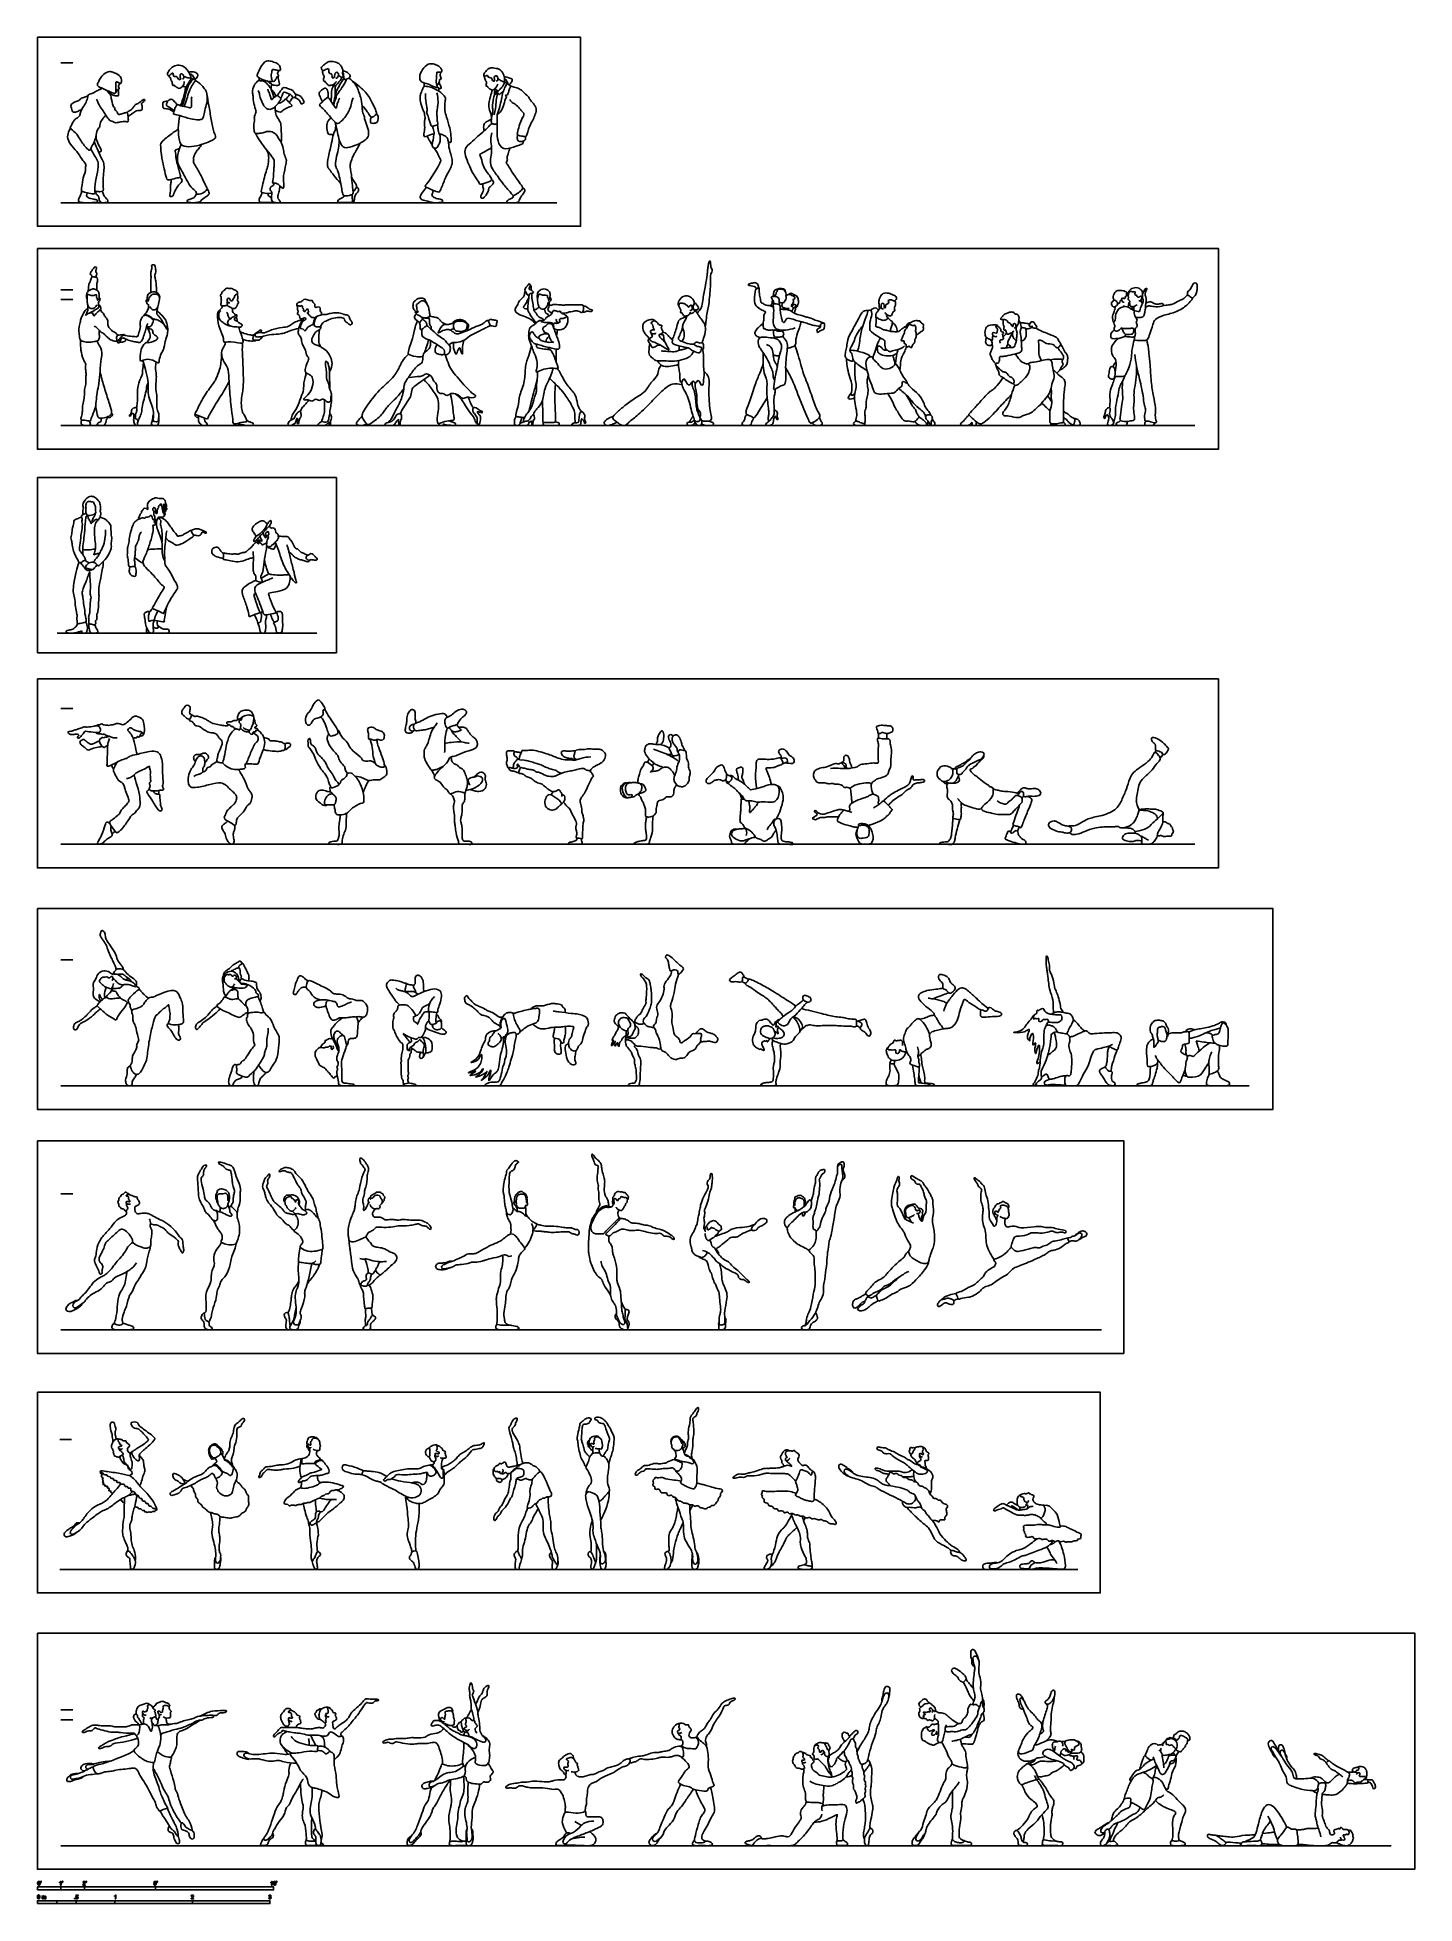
# Model space of a CAD drawing. Header units: millimetres. Extents: x 1.9 to 19.7, y 0.9 to 24.9.
import ezdxf

# ---------------------------------------------------------------- set-up
doc = ezdxf.new("R2010")
doc.units = ezdxf.units.MM
for name, color, linetype, true_color in [('AG-DIAGRAM', 7, 'Continuous', 0xfecc66), ('AG-GUIDE', 7, 'Continuous', 0xcccccc), ('AG-GUIDES', 7, 'Continuous', 0xcccccc), ('AG-PEOPLE', 7, 'Continuous', 0x66ccff), ('AG-POP-CULTURE', 7, 'Continuous', 0x66ccff), ('N-SYMB', 7, 'Continuous', 0x800040), ('X-VPRT', 6, 'Continuous', 0xff00ff)]:
    doc.layers.add(name, color=color, linetype=linetype, true_color=true_color)

msp = doc.modelspace()

# ---------------------------------------------------------------- linework, layer by layer
at = {"layer": 'AG-DIAGRAM'}
for p, q in [((2.218, 22.808), (8.619, 22.808)), ((2.218, 19.932), (16.849, 19.932)), ((2.168, 17.255), (5.52, 17.255)), ((2.218, 14.529), (16.849, 14.529)), ((2.218, 11.413), (17.553, 11.413)), ((2.218, 8.265), (15.645, 8.265)), ((2.204, 5.173), (15.34, 5.173)), ((2.218, 1.608), (19.382, 1.608))]:
    msp.add_line(p, q, dxfattribs=at)
at = {"layer": 'AG-GUIDE'}
for p, q in [((2.218, 21.684), (2.371, 21.684)), ((2.218, 21.557), (2.371, 21.557)), ((2.218, 16.282), (2.371, 16.282)), ((2.218, 13.039), (2.371, 13.039)), ((2.218, 10.018), (2.371, 10.018)), ((2.204, 6.85), (2.356, 6.85)), ((2.218, 3.361), (2.371, 3.361)), ((2.218, 3.234), (2.371, 3.234))]:
    msp.add_line(p, q, dxfattribs=at)
at = {"layer": 'AG-GUIDES'}
msp.add_line((2.218, 24.611), (2.371, 24.611), dxfattribs=at)
at = {"layer": 'AG-PEOPLE'}
for p, q in [((6.958, 21.315), (6.959, 21.329)), ((14.542, 21.207), (14.549, 21.204)), ((11.519, 21.153), (11.516, 21.163)), ((5.285, 19.958), (5.268, 19.96)), ((5.14, 3.132), (5.139, 3.147))]:
    msp.add_line(p, q, dxfattribs=at)
for points, knots in [([(2.617, 21.845), (2.62, 21.851), (2.622, 21.866), (2.609, 21.87), (2.59, 21.897), (2.617, 21.926), (2.654, 21.993), (2.688, 21.967), (2.662, 21.931), (2.676, 21.904), (2.687, 21.885), (2.672, 21.866), (2.672, 21.853), (2.672, 21.846)], [0, 0, 0, 0, 0.245624, 0.441712, 0.729293, 1.085786, 1.555269, 1.828299, 2.176419, 2.481874, 2.734669, 2.992888, 3.248303, 3.248303, 3.248303, 3.248303]), ([(3.38, 21.652), (3.378, 21.677), (3.376, 21.726), (3.381, 21.82), (3.381, 21.875), (3.372, 21.911), (3.391, 21.942), (3.394, 21.984), (3.381, 22), (3.418, 22.011), (3.435, 21.997), (3.443, 21.935), (3.443, 21.899), (3.425, 21.875), (3.438, 21.825), (3.446, 21.768), (3.452, 21.689), (3.452, 21.65)], [0, 0, 0, 0, 0.494377, 1.047394, 1.473586, 1.802251, 2.144953, 2.513118, 2.720123, 3.029995, 3.276851, 3.723369, 4.072976, 4.362484, 4.755017, 5.198706, 5.820148, 5.820148, 5.820148, 5.820148]), ([(10.427, 21.384), (10.438, 21.394), (10.458, 21.416), (10.497, 21.476), (10.502, 21.577), (10.534, 21.734), (10.558, 21.874), (10.561, 21.927), (10.57, 21.984), (10.577, 22.043), (10.596, 22.066), (10.604, 22.008), (10.603, 21.968), (10.63, 21.942), (10.617, 21.912), (10.599, 21.882), (10.605, 21.794), (10.589, 21.587), (10.577, 21.474), (10.557, 21.393), (10.544, 21.293), (10.537, 21.235), (10.533, 21.206)], [0, 0, 0, 0, 0.381968, 0.85326, 1.428218, 2.177004, 2.859885, 3.272884, 3.715308, 4.168725, 4.386629, 4.775388, 5.161455, 5.481964, 5.78872, 6.115887, 6.646811, 7.489555, 8.111525, 8.629347, 9.205413, 9.749461, 9.749461, 9.749461, 9.749461]), ([(2.556, 21.562), (2.553, 21.568), (2.548, 21.58), (2.55, 21.608), (2.548, 21.635), (2.568, 21.669), (2.598, 21.684), (2.643, 21.707), (2.68, 21.675), (2.702, 21.67), (2.712, 21.628), (2.709, 21.598), (2.712, 21.582), (2.713, 21.575)], [0, 0, 0, 0, 0.249599, 0.547797, 0.847589, 1.187961, 1.523339, 1.910459, 2.286727, 2.548351, 2.903182, 3.222876, 3.499984, 3.499984, 3.499984, 3.499984]), ([(2.569, 21.665), (2.572, 21.68), (2.578, 21.71), (2.572, 21.744), (2.596, 21.786), (2.611, 21.84), (2.623, 21.854), (2.671, 21.848), (2.689, 21.839), (2.695, 21.797), (2.677, 21.762), (2.682, 21.719), (2.681, 21.692), (2.681, 21.678)], [0, 0, 0, 0, 0.387397, 0.710897, 1.110673, 1.533505, 1.760722, 2.144288, 2.392806, 2.740852, 3.100548, 3.469919, 3.839732, 3.839732, 3.839732, 3.839732]), ([(4.367, 21.534), (4.365, 21.527), (4.362, 21.513), (4.369, 21.501), (4.358, 21.482), (4.347, 21.48), (4.327, 21.471), (4.305, 21.484), (4.295, 21.474), (4.275, 21.489), (4.29, 21.513), (4.281, 21.532), (4.296, 21.545), (4.28, 21.572), (4.289, 21.588), (4.274, 21.604), (4.28, 21.623), (4.295, 21.631), (4.289, 21.66), (4.325, 21.668), (4.346, 21.714), (4.394, 21.696), (4.415, 21.707), (4.435, 21.697), (4.459, 21.681), (4.487, 21.67), (4.495, 21.656), (4.503, 21.638), (4.495, 21.63), (4.492, 21.627)], [0, 0, 0, 0, 0.256905, 0.463463, 0.710599, 0.899886, 1.157184, 1.422998, 1.613473, 1.853093, 2.134988, 2.377092, 2.598821, 2.89349, 3.120167, 3.363613, 3.597587, 3.818637, 4.08478, 4.403529, 4.775744, 5.146682, 5.411942, 5.664197, 5.977811, 6.283045, 6.50817, 6.745873, 6.954556, 6.954556, 6.954556, 6.954556]), ([(8.208, 21.667), (8.206, 21.676), (8.206, 21.698), (8.224, 21.717), (8.25, 21.751), (8.265, 21.769), (8.279, 21.734), (8.263, 21.708), (8.254, 21.69), (8.285, 21.687), (8.308, 21.666), (8.317, 21.648), (8.309, 21.637), (8.263, 21.637), (8.264, 21.618), (8.258, 21.61), (8.255, 21.606)], [0, 0, 0, 0, 0.309682, 0.604241, 0.989597, 1.210769, 1.507925, 1.830878, 2.041041, 2.323857, 2.650818, 2.889129, 3.077506, 3.441583, 3.65613, 3.874811, 3.874811, 3.874811, 3.874811]), ([(8.272, 21.748), (8.283, 21.739), (8.288, 21.727), (8.287, 21.706), (8.288, 21.688), (8.288, 21.681)], [4.1606029, 4.1606029, 4.1606029, 4.1606029, 4.4442174, 4.7986085, 5.0049828, 5.0049828, 5.0049828, 5.0049828]), ([(8.369, 21.569), (8.367, 21.577), (8.362, 21.591), (8.37, 21.65), (8.389, 21.673), (8.448, 21.707), (8.52, 21.672), (8.533, 21.632), (8.528, 21.592), (8.527, 21.581), (8.526, 21.576)], [0, 0, 0, 0, 0.272524, 0.702054, 1.018161, 1.468553, 1.953805, 2.31764, 2.669926, 2.902321, 2.902321, 2.902321, 2.902321]), ([(11.19, 21.695), (11.19, 21.699), (11.188, 21.708), (11.177, 21.724), (11.145, 21.734), (11.108, 21.738), (11.088, 21.739), (11.088, 21.761), (11.116, 21.765), (11.164, 21.776), (11.183, 21.779), (11.206, 21.759), (11.219, 21.74), (11.221, 21.725), (11.221, 21.717)], [0, 0, 0, 0, 0.206342, 0.449687, 0.78306, 1.143335, 1.379065, 1.595462, 1.88875, 2.301257, 2.545869, 2.853402, 3.13513, 3.403906, 3.403906, 3.403906, 3.403906]), ([(11.42, 21.06), (11.423, 21.065), (11.428, 21.076), (11.418, 21.101), (11.41, 21.129), (11.418, 21.171), (11.38, 21.163), (11.337, 21.163), (11.312, 21.174), (11.291, 21.182), (11.281, 21.183), (11.284, 21.205), (11.276, 21.248), (11.294, 21.309), (11.284, 21.364), (11.319, 21.401), (11.291, 21.412), (11.232, 21.431), (11.18, 21.486), (11.171, 21.51), (11.168, 21.555), (11.169, 21.596), (11.177, 21.661), (11.184, 21.689), (11.194, 21.699), (11.211, 21.703), (11.224, 21.726), (11.228, 21.693), (11.23, 21.66), (11.232, 21.616), (11.247, 21.549), (11.248, 21.527), (11.259, 21.515), (11.281, 21.506), (11.315, 21.48), (11.357, 21.481), (11.38, 21.476), (11.403, 21.466), (11.413, 21.459)], [0, 0, 0, 0, 0.23943, 0.527438, 0.854728, 1.182179, 1.489359, 1.881357, 2.185971, 2.457416, 2.613886, 2.856002, 3.24565, 3.70544, 4.141236, 4.49857, 4.74784, 5.216477, 5.713263, 6.003938, 6.377152, 6.765588, 7.235736, 7.542158, 7.739878, 7.985274, 8.217276, 8.482817, 8.830117, 9.223493, 9.704542, 9.9716, 10.183983, 10.464785, 10.84472, 11.211322, 11.490031, 11.840776, 11.840776, 11.840776, 11.840776]), ([(11.488, 21.528), (11.496, 21.521), (11.516, 21.51), (11.549, 21.518), (11.566, 21.545), (11.581, 21.575), (11.571, 21.605), (11.579, 21.627), (11.568, 21.665), (11.545, 21.691), (11.5, 21.694), (11.454, 21.684), (11.467, 21.657), (11.444, 21.654), (11.448, 21.624), (11.434, 21.609), (11.42, 21.623), (11.404, 21.612), (11.407, 21.602), (11.409, 21.598)], [0, 0, 0, 0, 0.326396, 0.646046, 0.967891, 1.301993, 1.612902, 1.884531, 2.240201, 2.570878, 2.962777, 3.318725, 3.56869, 3.794416, 4.091179, 4.317395, 4.542068, 4.761444, 4.974002, 4.974002, 4.974002, 4.974002]), ([(11.416, 21.618), (11.413, 21.631), (11.415, 21.66), (11.433, 21.687), (11.486, 21.703), (11.521, 21.702), (11.561, 21.693), (11.566, 21.671), (11.567, 21.662)], [0, 0, 0, 0, 0.365336, 0.687958, 1.106972, 1.461786, 1.809675, 2.115721, 2.115721, 2.115721, 2.115721]), ([(15.94, 21.529), (15.935, 21.525), (15.922, 21.517), (15.906, 21.544), (15.902, 21.574), (15.919, 21.581), (15.934, 21.569), (15.957, 21.571), (15.945, 21.597), (15.974, 21.602), (15.966, 21.632), (15.971, 21.639), (15.973, 21.656), (15.924, 21.677), (15.87, 21.675), (15.842, 21.674), (15.787, 21.616), (15.797, 21.571), (15.805, 21.551)], [0, 0, 0, 0, 0.230265, 0.528955, 0.832802, 1.033709, 1.284254, 1.509531, 1.757457, 2.015857, 2.302862, 2.463285, 2.662691, 3.060543, 3.486717, 3.782952, 4.260667, 4.717759, 4.717759, 4.717759, 4.717759]), ([(15.999, 21.648), (15.999, 21.654), (15.996, 21.669), (16.039, 21.707), (16.109, 21.719), (16.171, 21.678), (16.175, 21.646), (16.176, 21.631)], [0, 0, 0, 0, 0.24086, 0.648416, 1.129011, 1.592875, 1.972607, 1.972607, 1.972607, 1.972607]), ([(16.09, 21.325), (16.101, 21.325), (16.122, 21.327), (16.184, 21.326), (16.199, 21.369), (16.211, 21.419), (16.219, 21.534), (16.225, 21.551), (16.217, 21.594), (16.207, 21.612), (16.212, 21.655), (16.222, 21.676), (16.239, 21.704), (16.204, 21.701), (16.194, 21.659), (16.169, 21.63), (16.175, 21.582), (16.188, 21.554), (16.177, 21.507), (16.141, 21.437), (16.139, 21.398), (16.115, 21.407), (16.091, 21.408), (16.078, 21.411)], [0, 0, 0, 0, 0.332571, 0.755426, 1.104753, 1.536891, 2.140934, 2.400631, 2.759028, 3.0267, 3.387364, 3.68553, 3.952293, 4.20541, 4.570154, 4.925038, 5.302638, 5.613864, 6.003461, 6.524167, 6.836398, 7.077262, 7.435528, 7.435528, 7.435528, 7.435528]), ([(16.758, 21.613), (16.754, 21.626), (16.752, 21.656), (16.781, 21.674), (16.809, 21.72), (16.834, 21.779), (16.871, 21.772), (16.88, 21.748), (16.88, 21.714), (16.878, 21.661), (16.86, 21.609), (16.833, 21.586), (16.819, 21.578)], [0, 0, 0, 0, 0.357367, 0.670374, 1.098106, 1.537962, 1.833448, 2.107332, 2.439466, 2.857079, 3.277021, 3.679975, 3.679975, 3.679975, 3.679975]), ([(2.716, 21.157), (2.713, 21.151), (2.706, 21.137), (2.718, 21.093), (2.712, 21.048), (2.693, 21.021), (2.642, 21.016), (2.568, 20.999), (2.496, 21.021), (2.476, 21.023), (2.457, 21.055), (2.453, 21.128), (2.447, 21.196), (2.47, 21.259), (2.472, 21.32), (2.505, 21.362), (2.524, 21.417), (2.559, 21.439), (2.563, 21.445), (2.565, 21.448)], [0, 0, 0, 0, 0.257042, 0.638234, 1.021266, 1.327452, 1.720923, 2.232044, 2.717797, 2.960432, 3.279966, 3.771005, 4.247139, 4.711535, 5.148025, 5.560339, 5.997982, 6.347264, 6.530848, 6.530848, 6.530848, 6.530848]), ([(2.534, 21.351), (2.541, 21.358), (2.554, 21.374), (2.619, 21.395), (2.67, 21.431), (2.705, 21.451), (2.707, 21.474), (2.701, 21.491), (2.701, 21.507), (2.701, 21.514)], [0, 0, 0, 0, 0.306118, 0.77067, 1.236221, 1.584472, 1.832595, 2.078679, 2.350774, 2.350774, 2.350774, 2.350774]), ([(2.534, 21.351), (2.54, 21.361), (2.55, 21.382), (2.568, 21.417), (2.564, 21.447), (2.566, 21.474), (2.566, 21.483), (2.566, 21.487)], [0, 0, 0, 0, 0.336941, 0.689372, 1.003841, 1.296496, 1.500403, 1.500403, 1.500403, 1.500403]), ([(2.684, 21.492), (2.677, 21.476), (2.652, 21.449), (2.629, 21.438), (2.577, 21.446), (2.566, 21.488), (2.553, 21.534), (2.558, 21.588), (2.555, 21.636), (2.612, 21.602), (2.65, 21.614), (2.68, 21.627), (2.678, 21.6), (2.674, 21.584), (2.689, 21.574), (2.688, 21.542), (2.698, 21.559), (2.707, 21.575), (2.725, 21.575), (2.724, 21.549), (2.708, 21.534), (2.704, 21.517), (2.693, 21.513)], [0, 0, 0, 0, 0.426657, 0.726543, 1.115965, 1.483543, 1.890446, 2.337293, 2.662025, 3.068791, 3.458769, 3.737389, 3.994394, 4.229515, 4.474015, 4.745159, 4.936641, 5.194991, 5.393725, 5.656845, 5.943218, 6.203051, 6.203051, 6.203051, 6.203051]), ([(2.702, 21.491), (2.708, 21.489), (2.721, 21.482), (2.73, 21.462), (2.737, 21.437), (2.703, 21.41), (2.662, 21.364), (2.644, 21.343), (2.637, 21.356), (2.628, 21.383), (2.616, 21.39), (2.594, 21.389), (2.585, 21.384)], [0, 0, 0, 0, 0.253071, 0.522394, 0.789122, 1.149792, 1.6195, 1.8781, 2.059851, 2.362943, 2.570978, 2.886343, 2.886343, 2.886343, 2.886343]), ([(2.729, 21.434), (2.73, 21.425), (2.733, 21.403), (2.771, 21.384), (2.783, 21.336), (2.815, 21.312), (2.825, 21.284), (2.821, 21.249), (2.826, 21.208), (2.864, 21.172), (2.873, 21.152), (2.911, 21.141), (2.935, 21.119), (2.937, 21.107), (2.959, 21.099), (2.969, 21.099)], [0, 0, 0, 0, 0.304409, 0.658722, 1.051984, 1.405627, 1.707101, 2.041484, 2.403675, 2.806327, 3.072149, 3.425435, 3.741176, 3.935711, 4.251676, 4.251676, 4.251676, 4.251676]), ([(3.365, 21.469), (3.371, 21.454), (3.391, 21.428), (3.43, 21.418), (3.462, 21.453), (3.474, 21.481), (3.495, 21.559), (3.488, 21.607), (3.452, 21.631), (3.419, 21.628), (3.395, 21.624), (3.363, 21.596), (3.355, 21.564), (3.345, 21.551), (3.345, 21.527), (3.336, 21.554), (3.312, 21.554), (3.323, 21.513), (3.337, 21.493), (3.35, 21.499), (3.35, 21.489), (3.35, 21.47), (3.348, 21.437), (3.319, 21.386), (3.283, 21.348), (3.251, 21.31), (3.234, 21.252), (3.252, 21.194), (3.215, 21.116), (3.214, 21.074), (3.153, 21.082), (3.078, 21.087), (3.015, 21.103), (3.002, 21.079), (2.973, 21.043), (2.939, 21.006), (2.961, 20.994), (2.977, 21.004), (2.984, 21.01)], [0, 0, 0, 0, 0.392785, 0.729691, 1.092849, 1.421769, 1.929809, 2.317803, 2.673431, 2.993761, 3.269797, 3.636446, 3.958579, 4.196711, 4.405812, 4.648783, 4.865249, 5.208832, 5.48329, 5.651632, 5.832543, 5.832543, 6.228679, 6.6617, 7.075906, 7.476326, 7.90562, 8.347469, 8.871748, 9.19455, 9.595692, 10.121515, 10.551178, 10.817167, 11.22428, 11.591587, 11.833204, 12.002916, 12.002916, 12.002916, 12.002916]), ([(3.332, 21.551), (3.33, 21.562), (3.329, 21.585), (3.345, 21.644), (3.428, 21.671), (3.479, 21.632), (3.493, 21.604), (3.493, 21.581), (3.491, 21.571)], [0, 0, 0, 0, 0.331379, 0.756232, 1.257984, 1.695296, 2.004956, 2.328674, 2.328674, 2.328674, 2.328674]), ([(3.456, 21.37), (3.455, 21.383), (3.454, 21.411), (3.466, 21.45), (3.471, 21.471), (3.473, 21.482)], [0, 0, 0, 0, 0.368145, 0.730733, 1.057226, 1.057226, 1.057226, 1.057226]), ([(4.514, 21.202), (4.521, 21.179), (4.532, 21.135), (4.567, 21.046), (4.572, 20.997), (4.53, 20.993), (4.376, 21.023), (4.313, 20.995), (4.323, 21.068), (4.262, 21.184), (4.232, 21.319), (4.241, 21.412), (4.292, 21.438), (4.301, 21.467), (4.305, 21.48)], [0, 0, 0, 0, 0.480068, 1.041285, 1.390025, 1.709729, 2.437161, 2.832946, 3.230877, 3.890697, 4.573676, 5.093335, 5.494681, 5.861679, 5.861679, 5.861679, 5.861679]), ([(4.398, 21.517), (4.394, 21.515), (4.382, 21.51), (4.362, 21.533), (4.365, 21.579), (4.397, 21.577), (4.4, 21.551), (4.415, 21.539), (4.436, 21.542), (4.44, 21.577), (4.462, 21.581), (4.458, 21.611), (4.481, 21.628), (4.496, 21.63), (4.5, 21.596), (4.503, 21.573), (4.493, 21.553), (4.503, 21.538), (4.515, 21.508), (4.494, 21.51), (4.502, 21.488), (4.488, 21.482), (4.491, 21.47), (4.483, 21.466), (4.479, 21.46), (4.474, 21.446), (4.461, 21.442), (4.434, 21.438), (4.414, 21.457), (4.375, 21.474), (4.363, 21.481), (4.357, 21.484)], [0, 0, 0, 0, 0.217456, 0.509204, 0.863043, 1.119284, 1.391899, 1.628717, 1.858924, 2.173818, 2.407565, 2.690616, 2.985665, 3.16702, 3.479322, 3.762233, 4.012128, 4.256697, 4.541506, 4.730677, 4.966216, 5.159012, 5.338984, 5.493734, 5.649329, 5.859209, 6.061297, 6.342449, 6.640246, 7.009382, 7.267295, 7.267295, 7.267295, 7.267295]), ([(4.437, 21.441), (4.435, 21.437), (4.431, 21.426), (4.431, 21.401), (4.452, 21.381), (4.464, 21.365), (4.469, 21.355)], [0, 0, 0, 0, 0.226786, 0.500786, 0.800071, 1.12119, 1.12119, 1.12119, 1.12119]), ([(5.392, 21.379), (5.397, 21.38), (5.409, 21.383), (5.412, 21.404), (5.411, 21.439), (5.385, 21.431), (5.373, 21.416), (5.37, 21.401), (5.356, 21.404), (5.346, 21.415), (5.354, 21.435), (5.331, 21.447), (5.337, 21.474), (5.326, 21.483), (5.308, 21.469), (5.291, 21.48), (5.273, 21.475), (5.261, 21.469), (5.262, 21.504), (5.278, 21.523), (5.325, 21.529), (5.337, 21.549), (5.373, 21.57), (5.424, 21.54), (5.465, 21.555), (5.476, 21.509), (5.5, 21.501), (5.489, 21.468), (5.51, 21.45), (5.535, 21.47), (5.574, 21.452), (5.553, 21.416), (5.582, 21.396), (5.577, 21.374), (5.58, 21.365), (5.581, 21.361)], [0, 0, 0, 0, 0.214718, 0.477244, 0.777462, 1.024597, 1.277766, 1.478695, 1.666452, 1.875588, 2.108756, 2.371311, 2.647442, 2.824643, 3.070284, 3.31721, 3.560857, 3.715607, 4.012624, 4.293111, 4.667465, 4.938456, 5.277071, 5.703653, 6.035417, 6.384858, 6.644771, 6.946924, 7.198339, 7.50053, 7.816071, 8.13343, 8.435659, 8.688258, 8.898772, 8.898772, 8.898772, 8.898772]), ([(5.355, 21.293), (5.361, 21.293), (5.371, 21.296), (5.38, 21.301), (5.374, 21.321), (5.364, 21.325), (5.347, 21.317), (5.317, 21.304), (5.295, 21.318), (5.302, 21.334), (5.293, 21.341), (5.297, 21.348), (5.288, 21.355), (5.29, 21.365), (5.278, 21.363), (5.267, 21.367), (5.271, 21.385), (5.28, 21.399), (5.277, 21.416), (5.268, 21.425), (5.271, 21.445), (5.27, 21.464), (5.271, 21.474)], [0, 0, 0, 0, 0.228662, 0.392963, 0.634186, 0.801707, 1.042036, 1.367909, 1.620512, 1.835775, 2.007673, 2.145833, 2.321029, 2.472708, 2.646562, 2.821133, 3.049334, 3.282924, 3.510541, 3.699315, 3.947513, 4.25598, 4.25598, 4.25598, 4.25598]), ([(6.792, 21.404), (6.787, 21.409), (6.778, 21.421), (6.759, 21.459), (6.763, 21.486), (6.759, 21.522), (6.799, 21.549), (6.809, 21.562), (6.851, 21.579), (6.875, 21.577), (6.917, 21.567), (6.922, 21.539), (6.935, 21.526), (6.938, 21.513), (6.939, 21.506)], [0, 0, 0, 0, 0.268772, 0.632365, 0.928111, 1.25757, 1.632561, 1.876173, 2.241554, 2.539295, 2.891236, 3.17384, 3.414424, 3.670535, 3.670535, 3.670535, 3.670535]), ([(6.839, 21.354), (6.833, 21.354), (6.821, 21.357), (6.805, 21.373), (6.788, 21.397), (6.795, 21.41), (6.817, 21.39), (6.832, 21.399), (6.811, 21.418), (6.813, 21.456), (6.796, 21.498), (6.846, 21.515), (6.864, 21.547), (6.916, 21.54), (6.952, 21.491), (6.968, 21.433), (6.979, 21.372), (6.982, 21.333), (6.939, 21.323), (6.922, 21.32), (6.912, 21.32)], [0, 0, 0, 0, 0.241695, 0.518019, 0.818638, 0.97995, 1.267272, 1.444654, 1.705194, 2.064075, 2.41141, 2.78575, 3.115453, 3.48782, 3.922078, 4.372312, 4.824938, 5.145244, 5.49271, 5.793105, 5.793105, 5.793105, 5.793105]), ([(8.339, 21.244), (8.331, 21.258), (8.312, 21.284), (8.266, 21.309), (8.192, 21.344), (8.094, 21.374), (8.07, 21.437), (8.112, 21.48), (8.127, 21.546), (8.191, 21.589), (8.204, 21.629), (8.202, 21.684), (8.229, 21.634), (8.241, 21.618), (8.252, 21.61), (8.255, 21.606)], [0, 0, 0, 0, 0.39049, 0.797427, 1.323348, 1.899373, 2.312056, 2.732929, 3.202271, 3.685977, 4.071619, 4.396529, 4.741611, 5.039726, 5.194487, 5.194487, 5.194487, 5.194487]), ([(8.254, 21.58), (8.25, 21.571), (8.232, 21.54), (8.216, 21.497), (8.183, 21.465), (8.19, 21.447), (8.212, 21.441), (8.233, 21.436), (8.242, 21.435)], [5.477134, 5.477134, 5.477134, 5.477134, 5.70425, 6.15071, 6.514635, 6.72439, 7.025893, 7.22554, 7.22554, 7.22554, 7.22554]), ([(8.354, 21.259), (8.344, 21.267), (8.324, 21.284), (8.28, 21.349), (8.259, 21.389), (8.242, 21.411), (8.24, 21.466), (8.253, 21.534), (8.255, 21.585), (8.255, 21.606)], [0, 0, 0, 0, 0.358203, 0.865812, 1.252685, 1.54217, 1.950584, 2.454523, 2.877094, 2.877094, 2.877094, 2.877094]), ([(8.292, 21.637), (8.293, 21.611), (8.297, 21.55), (8.314, 21.476), (8.32, 21.436), (8.319, 21.414), (8.352, 21.383), (8.367, 21.346), (8.398, 21.327), (8.426, 21.318), (8.444, 21.301), (8.451, 21.291)], [5.319595, 5.319595, 5.319595, 5.319595, 5.807182, 6.323991, 6.676454, 6.935169, 7.308309, 7.673548, 8.007666, 8.317344, 8.658819, 8.658819, 8.658819, 8.658819]), ([(8.319, 21.432), (8.327, 21.429), (8.344, 21.426), (8.365, 21.441), (8.379, 21.452), (8.385, 21.464), (8.386, 21.47)], [0, 0, 0, 0, 0.280035, 0.562573, 0.805361, 1.054496, 1.054496, 1.054496, 1.054496]), ([(8.508, 21.523), (8.503, 21.518), (8.497, 21.459), (8.451, 21.43), (8.41, 21.436), (8.382, 21.47), (8.369, 21.523), (8.367, 21.582), (8.378, 21.593), (8.384, 21.642), (8.435, 21.607), (8.457, 21.618), (8.491, 21.61), (8.502, 21.608), (8.495, 21.578), (8.514, 21.573), (8.509, 21.538), (8.52, 21.57), (8.536, 21.587), (8.547, 21.567), (8.536, 21.544), (8.525, 21.527), (8.508, 21.523)], [0, 0, 0, 0, 0.4618, 0.892412, 1.254908, 1.633867, 2.087388, 2.530408, 2.776989, 3.122446, 3.524052, 3.825931, 4.171317, 4.346488, 4.639256, 4.883451, 5.147269, 5.420538, 5.687748, 5.915178, 6.225015, 6.516937, 6.516937, 6.516937, 6.516937]), ([(8.449, 21.435), (8.454, 21.431), (8.466, 21.421), (8.466, 21.382), (8.5, 21.376), (8.511, 21.355), (8.515, 21.344)], [0, 0, 0, 0, 0.262828, 0.592262, 0.900815, 1.229608, 1.229608, 1.229608, 1.229608]), ([(8.553, 21.381), (8.544, 21.386), (8.531, 21.398), (8.498, 21.418), (8.507, 21.444), (8.518, 21.476), (8.519, 21.493), (8.519, 21.514), (8.517, 21.524)], [0, 0, 0, 0, 0.306886, 0.636779, 0.917524, 1.247834, 1.492321, 1.806326, 1.806326, 1.806326, 1.806326]), ([(8.517, 21.477), (8.525, 21.479), (8.542, 21.483), (8.585, 21.499), (8.656, 21.488), (8.717, 21.486), (8.765, 21.491), (8.831, 21.49), (8.916, 21.492), (8.962, 21.487), (8.965, 21.44), (8.95, 21.383), (8.922, 21.397), (8.894, 21.409), (8.847, 21.417), (8.823, 21.398), (8.779, 21.402), (8.76, 21.39), (8.736, 21.383), (8.706, 21.385), (8.687, 21.382), (8.678, 21.38)], [0, 0, 0, 0, 0.285346, 0.663253, 1.151426, 1.600188, 1.991314, 2.459377, 2.997389, 3.34863, 3.719502, 4.124112, 4.389447, 4.717051, 5.099772, 5.412536, 5.777727, 6.05044, 6.326098, 6.639375, 6.948454, 6.948454, 6.948454, 6.948454]), ([(8.951, 21.398), (8.956, 21.396), (8.97, 21.39), (8.997, 21.419), (9.058, 21.395), (9.078, 21.412), (9.074, 21.428), (9.035, 21.432), (9.005, 21.466), (8.974, 21.474), (8.958, 21.477)], [0, 0, 0, 0, 0.240067, 0.571138, 1.017297, 1.27524, 1.462673, 1.801931, 2.185116, 2.578697, 2.578697, 2.578697, 2.578697]), ([(10.359, 21.479), (10.363, 21.479), (10.371, 21.48), (10.378, 21.473), (10.392, 21.491), (10.39, 21.545), (10.357, 21.581), (10.301, 21.618), (10.216, 21.589), (10.18, 21.515), (10.185, 21.479), (10.193, 21.468), (10.197, 21.464)], [0, 0, 0, 0, 0.190871, 0.344372, 0.579151, 0.993436, 1.394925, 1.849446, 2.369311, 2.87938, 3.208428, 3.456175, 3.456175, 3.456175, 3.456175]), ([(10.335, 21.415), (10.342, 21.415), (10.36, 21.418), (10.365, 21.451), (10.363, 21.478), (10.347, 21.49), (10.334, 21.478), (10.326, 21.461), (10.314, 21.459), (10.307, 21.471), (10.306, 21.484), (10.291, 21.482), (10.275, 21.494), (10.271, 21.508), (10.247, 21.505), (10.239, 21.51), (10.224, 21.511), (10.19, 21.509), (10.192, 21.46), (10.218, 21.433), (10.216, 21.41), (10.213, 21.391), (10.221, 21.383), (10.235, 21.389), (10.237, 21.373), (10.246, 21.368), (10.249, 21.35), (10.27, 21.343), (10.291, 21.347), (10.325, 21.358), (10.337, 21.383), (10.34, 21.396)], [0, 0, 0, 0, 0.26561, 0.585393, 0.887499, 1.108098, 1.33251, 1.582018, 1.758042, 1.958402, 2.150784, 2.354771, 2.606294, 2.806562, 3.072329, 3.253855, 3.47482, 3.773251, 4.136432, 4.488863, 4.757982, 5.003952, 5.173703, 5.365217, 5.566094, 5.748111, 5.972935, 6.228321, 6.498579, 6.832866, 7.190312, 7.190312, 7.190312, 7.190312]), ([(10.398, 21.407), (10.394, 21.413), (10.386, 21.427), (10.377, 21.45), (10.376, 21.468), (10.377, 21.476)], [0, 0, 0, 0, 0.2804725, 0.5676856, 0.8615103, 0.8615103, 0.8615103, 0.8615103]), ([(10.39, 21.509), (10.396, 21.511), (10.413, 21.514), (10.421, 21.483), (10.447, 21.469), (10.442, 21.438), (10.43, 21.423), (10.408, 21.427), (10.4, 21.422), (10.392, 21.417)], [0, 0, 0, 0, 0.274003, 0.600436, 0.919685, 1.245211, 1.503488, 1.779254, 1.996018, 1.996018, 1.996018, 1.996018]), ([(11.417, 21.501), (11.419, 21.512), (11.418, 21.534), (11.401, 21.554), (11.391, 21.572), (11.379, 21.589), (11.405, 21.599), (11.439, 21.6), (11.47, 21.589), (11.485, 21.569), (11.486, 21.547), (11.49, 21.511), (11.489, 21.492)], [0, 0, 0, 0, 0.326837, 0.616051, 0.89054, 1.115967, 1.378956, 1.72819, 2.056671, 2.330121, 2.599114, 3.030625, 3.030625, 3.030625, 3.030625]), ([(11.389, 21.472), (11.385, 21.479), (11.38, 21.496), (11.4, 21.509), (11.393, 21.534), (11.402, 21.544), (11.406, 21.548)], [0, 0, 0, 0, 0.27818, 0.529674, 0.804683, 1.049053, 1.049053, 1.049053, 1.049053]), ([(11.694, 21.191), (11.654, 21.177), (11.571, 21.162), (11.503, 21.162), (11.453, 21.175), (11.435, 21.191), (11.406, 21.244), (11.413, 21.319), (11.419, 21.44), (11.405, 21.502), (11.419, 21.501), (11.422, 21.502)], [-4.008904, -4.008904, -4.008904, -4.008904, -3.35582, -2.869817, -2.475432, -2.194397, -1.770011, -1.259406, -0.601172, -0.185642, 0, 0, 0, 0]), ([(11.422, 21.502), (11.43, 21.502), (11.445, 21.502), (11.485, 21.498), (11.499, 21.484), (11.501, 21.454), (11.5, 21.398), (11.516, 21.327), (11.524, 21.288), (11.534, 21.264), (11.55, 21.259), (11.558, 21.275), (11.577, 21.308), (11.61, 21.325), (11.689, 21.294), (11.758, 21.274), (11.808, 21.264), (11.879, 21.239), (11.929, 21.224), (11.998, 21.214), (12.012, 21.213), (12.019, 21.213)], [0, 0, 0, 0, 0.282042, 0.641442, 0.884231, 1.18653, 1.627806, 2.1265, 2.496821, 2.780517, 2.982213, 3.209473, 3.56194, 3.894685, 4.419596, 4.919744, 5.33215, 5.826711, 6.262951, 6.735111, 7.004302, 7.004302, 7.004302, 7.004302]), ([(11.501, 21.434), (11.518, 21.433), (11.552, 21.43), (11.598, 21.43), (11.657, 21.401), (11.696, 21.368), (11.78, 21.356), (11.824, 21.332), (11.88, 21.327), (11.952, 21.292), (12.01, 21.275), (12.043, 21.26), (12.055, 21.256), (12.061, 21.255)], [0, 0, 0, 0, 0.414516, 0.807199, 1.264866, 1.683555, 2.207576, 2.61955, 3.044759, 3.563683, 4.022527, 4.361582, 4.606893, 4.606893, 4.606893, 4.606893]), ([(11.616, 21.441), (11.603, 21.441), (11.579, 21.442), (11.528, 21.458), (11.519, 21.48), (11.524, 21.505), (11.531, 21.515)], [0, 0, 0, 0, 0.362358, 0.771243, 1.03254, 1.379087, 1.379087, 1.379087, 1.379087]), ([(11.538, 21.432), (11.54, 21.436), (11.541, 21.446), (11.539, 21.454), (11.538, 21.457)], [0, 0, 0, 0, 0.2243723, 0.4191067, 0.4191067, 0.4191067, 0.4191067]), ([(11.574, 21.601), (11.579, 21.609), (11.593, 21.622), (11.626, 21.627), (11.648, 21.609), (11.679, 21.603), (11.693, 21.583), (11.688, 21.565), (11.66, 21.562), (11.678, 21.54), (11.669, 21.513), (11.65, 21.497), (11.641, 21.477), (11.645, 21.467), (11.653, 21.461), (11.664, 21.494), (11.686, 21.492), (11.707, 21.492), (11.7, 21.463), (11.682, 21.452), (11.665, 21.45), (11.658, 21.452)], [0, 0, 0, 0, 0.300725, 0.619988, 0.92292, 1.247693, 1.514125, 1.744391, 1.997927, 2.250905, 2.548379, 2.842822, 3.105973, 3.283024, 3.420167, 3.726829, 3.985058, 4.216104, 4.488709, 4.75475, 5.038382, 5.038382, 5.038382, 5.038382]), ([(11.673, 21.387), (11.679, 21.39), (11.695, 21.399), (11.683, 21.418), (11.701, 21.427), (11.691, 21.454), (11.724, 21.464), (11.719, 21.487), (11.735, 21.5), (11.736, 21.542), (11.725, 21.594), (11.696, 21.615), (11.67, 21.623), (11.652, 21.637), (11.626, 21.641), (11.613, 21.63), (11.608, 21.623)], [0, 0, 0, 0, 0.265516, 0.499705, 0.719706, 0.989516, 1.289506, 1.540098, 1.781256, 2.146446, 2.569135, 2.905461, 3.204279, 3.475676, 3.759726, 4.043434, 4.043434, 4.043434, 4.043434]), ([(11.647, 21.404), (11.651, 21.414), (11.66, 21.433), (11.673, 21.447), (11.68, 21.453)], [0, 0, 0, 0, 0.3250279, 0.6313516, 0.6313516, 0.6313516, 0.6313516]), ([(12.868, 20.906), (12.864, 20.914), (12.854, 20.927), (12.848, 21.007), (12.85, 21.033), (12.82, 21.047), (12.765, 21.078), (12.65, 21.156), (12.658, 21.185), (12.65, 21.266), (12.687, 21.358), (12.679, 21.395), (12.665, 21.429), (12.695, 21.44), (12.726, 21.456), (12.755, 21.437), (12.775, 21.412), (12.747, 21.393), (12.734, 21.382), (12.732, 21.337), (12.743, 21.28), (12.729, 21.209), (12.748, 21.205), (12.789, 21.198), (12.829, 21.163), (12.884, 21.165), (12.913, 21.143), (12.98, 21.145), (13.032, 21.139), (13.068, 21.181), (13.099, 21.198), (13.122, 21.213), (13.132, 21.22)], [0, 0, 0, 0, 0.284195, 0.789293, 1.065482, 1.357144, 1.835497, 2.484545, 2.766484, 3.270747, 3.838694, 4.187899, 4.492739, 4.781344, 5.109031, 5.433253, 5.722255, 6.017366, 6.252863, 6.612087, 7.07163, 7.524749, 7.727113, 8.086267, 8.50214, 8.904623, 9.240813, 9.701379, 10.107017, 10.508415, 10.86991, 11.150883, 11.150883, 11.150883, 11.150883]), ([(12.766, 21.421), (12.769, 21.425), (12.775, 21.432), (12.778, 21.437), (12.78, 21.439)], [0, 0, 0, 0, 0.2179533, 0.3793235, 0.3793235, 0.3793235, 0.3793235]), ([(12.803, 21.459), (12.801, 21.454), (12.795, 21.446), (12.774, 21.432), (12.783, 21.466), (12.77, 21.509), (12.777, 21.564), (12.791, 21.597), (12.826, 21.645), (12.902, 21.644), (12.957, 21.616), (12.993, 21.604), (13.006, 21.568), (12.989, 21.552), (12.984, 21.544), (12.981, 21.541)], [0, 0, 0, 0, 0.229597, 0.452207, 0.72255, 1.117481, 1.534827, 1.875226, 2.292083, 2.769106, 3.220595, 3.560794, 3.879112, 4.13677, 4.351868, 4.351868, 4.351868, 4.351868]), ([(12.848, 21.392), (12.855, 21.383), (12.871, 21.366), (12.904, 21.345), (12.94, 21.346), (12.94, 21.374), (12.958, 21.387), (12.957, 21.409), (12.977, 21.404), (12.978, 21.421), (12.972, 21.438), (12.975, 21.459), (12.985, 21.476), (12.988, 21.497), (12.988, 21.549), (12.959, 21.538), (12.942, 21.558), (12.88, 21.55), (12.912, 21.518), (12.877, 21.497), (12.857, 21.492), (12.861, 21.461), (12.853, 21.445), (12.839, 21.458), (12.845, 21.471), (12.842, 21.504), (12.814, 21.516), (12.796, 21.486), (12.804, 21.457), (12.81, 21.437), (12.827, 21.437), (12.833, 21.438)], [0, 0, 0, 0, 0.331918, 0.692593, 0.994523, 1.261778, 1.524104, 1.756765, 1.963349, 2.166098, 2.412008, 2.668, 2.91445, 3.191149, 3.560777, 3.806709, 4.099513, 4.474928, 4.75542, 5.07703, 5.322342, 5.625725, 5.829319, 6.033143, 6.243567, 6.55854, 6.823547, 7.127562, 7.439021, 7.685503, 7.941004, 7.941004, 7.941004, 7.941004]), ([(15.812, 21.163), (15.793, 21.153), (15.759, 21.12), (15.767, 21.075), (15.777, 21.049), (15.852, 21.055), (15.909, 21.063), (15.926, 21.075), (15.942, 21.082), (15.96, 21.094), (15.956, 21.107), (15.927, 21.135), (15.913, 21.175), (15.914, 21.201), (15.876, 21.164), (15.836, 21.142), (15.81, 21.162), (15.804, 21.182), (15.826, 21.224), (15.793, 21.259), (15.833, 21.295), (15.819, 21.374), (15.877, 21.454), (15.938, 21.47), (15.974, 21.464), (16.009, 21.452), (16.039, 21.422), (16.082, 21.414), (16.076, 21.409), (16.062, 21.402), (16.072, 21.363), (16.081, 21.334), (16.107, 21.305), (16.104, 21.28), (16.087, 21.268), (16.116, 21.213), (16.09, 21.198), (16.079, 21.174), (16.084, 21.121), (16.082, 21.08), (16.046, 21.071), (15.985, 21.08), (15.953, 21.08), (15.939, 21.081)], [-9.205414, -9.205414, -9.205414, -9.205414, -8.745835, -8.375603, -8.108608, -7.632774, -7.189387, -6.886533, -6.886533, -6.587512, -6.404746, -6.044502, -5.661329, -5.448226, -5.079239, -4.690996, -4.399057, -4.152987, -3.780851, -3.432252, -3.06381, -2.567305, -2.017666, -1.574658, -1.23792, -0.901506, -0.518753, 0, 0, 0.235852, 0.57618, 0.906125, 1.25234, 1.51894, 1.751737, 2.161676, 2.441146, 2.724908, 3.143249, 3.490407, 3.802087, 4.262769, 4.621338, 4.621338, 4.621338, 4.621338]), ([(15.805, 21.551), (15.8, 21.549), (15.797, 21.536), (15.772, 21.526), (15.777, 21.471), (15.813, 21.457), (15.826, 21.473), (15.849, 21.474), (15.857, 21.521), (15.837, 21.535), (15.832, 21.544), (15.811, 21.553), (15.805, 21.551)], [0, 0, 0, 0, 0.225341, 0.501758, 0.892695, 1.210621, 1.445324, 1.698012, 2.056823, 2.320243, 2.513003, 2.806138, 2.806138, 2.806138, 2.806138]), ([(15.804, 21.261), (15.8, 21.271), (15.792, 21.291), (15.785, 21.344), (15.803, 21.375), (15.82, 21.435), (15.824, 21.458), (15.826, 21.47)], [0, 0, 0, 0, 0.325803, 0.728511, 1.078613, 1.522375, 1.864175, 1.864175, 1.864175, 1.864175]), ([(15.852, 21.506), (15.86, 21.505), (15.882, 21.504), (15.88, 21.545), (15.897, 21.555), (15.905, 21.56)], [0, 0, 0, 0, 0.2779212, 0.6030023, 0.9031468, 0.9031468, 0.9031468, 0.9031468]), ([(15.986, 21.46), (15.987, 21.464), (15.989, 21.476), (16, 21.485), (15.995, 21.497), (15.997, 21.507), (15.997, 21.521), (16.014, 21.519), (16.012, 21.538), (16.001, 21.546), (15.988, 21.565), (15.995, 21.578), (15.991, 21.598), (15.988, 21.627), (15.977, 21.641), (15.971, 21.647)], [0.708733, 0.708733, 0.708733, 0.708733, 0.887125, 1.103273, 1.294419, 1.478216, 1.670718, 1.868161, 2.076035, 2.298098, 2.55898, 2.761264, 3.016238, 3.325239, 3.616437, 3.616437, 3.616437, 3.616437]), ([(16.129, 21.542), (16.135, 21.541), (16.151, 21.539), (16.169, 21.573), (16.164, 21.6), (16.151, 21.603), (16.135, 21.596), (16.127, 21.587), (16.113, 21.593), (16.102, 21.593), (16.102, 21.619), (16.087, 21.614), (16.068, 21.627), (16.082, 21.641), (16.082, 21.665), (16.056, 21.656), (16.036, 21.663), (15.999, 21.663), (15.997, 21.63), (15.992, 21.617), (15.99, 21.609)], [0, 0, 0, 0, 0.252501, 0.588564, 0.875109, 1.058879, 1.298808, 1.48584, 1.692424, 1.86713, 2.115032, 2.315839, 2.550534, 2.784213, 3.018195, 3.274876, 3.555017, 3.867156, 4.165266, 4.438984, 4.438984, 4.438984, 4.438984]), ([(16.104, 21.491), (16.097, 21.486), (16.083, 21.478), (16.063, 21.463), (16.016, 21.468), (16.01, 21.488), (16.01, 21.502), (16.007, 21.514), (16.006, 21.52)], [0, 0, 0, 0, 0.279582, 0.565136, 0.937204, 1.174837, 1.389181, 1.638801, 1.638801, 1.638801, 1.638801]), ([(16.024, 21.437), (16.03, 21.44), (16.041, 21.445), (16.056, 21.453), (16.063, 21.457)], [0, 0, 0, 0, 0.2424137, 0.5298124, 0.5298124, 0.5298124, 0.5298124]), ([(16.057, 21.42), (16.059, 21.425), (16.064, 21.435), (16.064, 21.457), (16.061, 21.467)], [0, 0, 0, 0, 0.2286175, 0.551872, 0.551872, 0.551872, 0.551872]), ([(16.066, 21.037), (16.093, 21.032), (16.143, 21.029), (16.241, 21.024), (16.262, 21.096), (16.311, 21.237), (16.332, 21.311), (16.459, 21.361), (16.613, 21.391), (16.747, 21.48), (16.799, 21.541), (16.831, 21.577), (16.796, 21.588), (16.758, 21.622), (16.739, 21.6), (16.697, 21.56), (16.647, 21.546), (16.56, 21.494), (16.522, 21.492), (16.463, 21.482), (16.436, 21.478)], [0, 0, 0, 0, 0.517014, 1.039669, 1.499044, 2.201573, 2.689956, 3.324624, 4.059527, 4.777309, 5.298265, 5.624613, 5.926241, 6.313926, 6.584761, 7.010537, 7.439994, 7.992633, 8.40469, 8.784535, 8.784535, 8.784535, 8.784535]), ([(16.155, 21.55), (16.155, 21.541), (16.16, 21.522), (16.17, 21.512), (16.175, 21.508)], [0, 0, 0, 0, 0.2993613, 0.5545001, 0.5545001, 0.5545001, 0.5545001]), ([(16.213, 21.454), (16.223, 21.465), (16.253, 21.479), (16.279, 21.473), (16.345, 21.462), (16.443, 21.468), (16.441, 21.496), (16.432, 21.516), (16.392, 21.498), (16.35, 21.495), (16.307, 21.517), (16.282, 21.535), (16.236, 21.524), (16.218, 21.512)], [0, 0, 0, 0, 0.384701, 0.667906, 1.150356, 1.690043, 1.938577, 2.166586, 2.51811, 2.897136, 3.283135, 3.594285, 4.054066, 4.054066, 4.054066, 4.054066]), ([(2.645, 21.216), (2.656, 21.211), (2.679, 21.202), (2.726, 21.138), (2.779, 21.118), (2.792, 21.092), (2.837, 21.058), (2.853, 21.038), (2.926, 21.015), (2.948, 21.027), (2.925, 21.075), (2.958, 21.1), (2.985, 21.101), (3.023, 21.107), (3.037, 21.108), (3.042, 21.096)], [0, 0, 0, 0, 0.347064, 0.864698, 1.293044, 1.603605, 2.030696, 2.340242, 2.796126, 3.043204, 3.389315, 3.73413, 4.049062, 4.411081, 4.642928, 4.642928, 4.642928, 4.642928]), ([(3.047, 21.052), (3.054, 21.049), (3.083, 21.036), (3.135, 21.018), (3.197, 21.011), (3.239, 20.998), (3.268, 21.028), (3.29, 21.105), (3.317, 21.172), (3.32, 21.212), (3.332, 21.237), (3.338, 21.249)], [12.729955, 12.729955, 12.729955, 12.729955, 12.937735, 13.407057, 13.863589, 14.218967, 14.556333, 15.073722, 15.561457, 15.920831, 16.278202, 16.278202, 16.278202, 16.278202]), ([(3.32, 21.199), (3.335, 21.194), (3.362, 21.181), (3.401, 21.173), (3.405, 21.117), (3.436, 21.093), (3.471, 21.075), (3.462, 21.044), (3.429, 21.02), (3.344, 20.996), (3.313, 21.009), (3.251, 20.934), (3.241, 20.843), (3.237, 20.753), (3.283, 20.78), (3.362, 20.797), (3.438, 20.758), (3.485, 20.73), (3.484, 20.78), (3.51, 20.866), (3.546, 20.909), (3.561, 21.017), (3.579, 21.07), (3.601, 21.132), (3.597, 21.197), (3.588, 21.229)], [0, 0, 0, 0, 0.390738, 0.726474, 1.121743, 1.48209, 1.81756, 2.095502, 2.464328, 2.993611, 3.297892, 3.817331, 4.401945, 4.869547, 5.198365, 5.714254, 6.254924, 6.60398, 6.938811, 7.484406, 7.922641, 8.504771, 8.940619, 9.392583, 9.956043, 9.956043, 9.956043, 9.956043]), ([(3.322, 21.211), (3.332, 21.206), (3.355, 21.202), (3.382, 21.212), (3.401, 21.251), (3.417, 21.288), (3.401, 21.308), (3.345, 21.347), (3.309, 21.361), (3.288, 21.351), (3.287, 21.356), (3.291, 21.36), (3.308, 21.363), (3.333, 21.359), (3.356, 21.348), (3.396, 21.319), (3.415, 21.304), (3.438, 21.304), (3.487, 21.287), (3.523, 21.258), (3.539, 21.249), (3.547, 21.244)], [0, 0, 0, 0, 0.326183, 0.617975, 0.996298, 1.342767, 1.60842, 2.081663, 2.443293, 2.681626, 2.766504, 2.891368, 3.123474, 3.408658, 3.699563, 4.102099, 4.380577, 4.643564, 5.054405, 5.442768, 5.738699, 5.738699, 5.738699, 5.738699]), ([(3.324, 21.002), (3.339, 21.015), (3.362, 21.049), (3.377, 21.091), (3.356, 21.147), (3.343, 21.178), (3.335, 21.194)], [0, 0, 0, 0, 0.441479, 0.814431, 1.245049, 1.658283, 1.658283, 1.658283, 1.658283]), ([(3.456, 21.37), (3.464, 21.361), (3.482, 21.342), (3.509, 21.306), (3.554, 21.237), (3.595, 21.145), (3.588, 21.242), (3.578, 21.29), (3.501, 21.379), (3.472, 21.401), (3.457, 21.413)], [0, 0, 0, 0, 0.344186, 0.722145, 1.277695, 1.721781, 2.153253, 2.596821, 3.195321, 3.630895, 3.630895, 3.630895, 3.630895]), ([(4.4, 21.219), (4.385, 21.221), (4.355, 21.227), (4.311, 21.266), (4.253, 21.295), (4.251, 21.396), (4.273, 21.407), (4.281, 21.413)], [0, 0, 0, 0, 0.37706, 0.806836, 1.253423, 1.781041, 2.094584, 2.094584, 2.094584, 2.094584]), ([(4.405, 21.309), (4.395, 21.315), (4.374, 21.33), (4.371, 21.378), (4.36, 21.39), (4.355, 21.397)], [0, 0, 0, 0, 0.3414995, 0.7181536, 0.9958883, 0.9958883, 0.9958883, 0.9958883]), ([(4.414, 21.213), (4.405, 21.216), (4.387, 21.227), (4.359, 21.258), (4.386, 21.307), (4.41, 21.307), (4.432, 21.334), (4.457, 21.337), (4.476, 21.365), (4.492, 21.363), (4.488, 21.328), (4.461, 21.323), (4.448, 21.292), (4.498, 21.283), (4.524, 21.246), (4.568, 21.233), (4.546, 21.205), (4.522, 21.199), (4.451, 21.209), (4.424, 21.21), (4.414, 21.213)], [0, 0, 0, 0, 0.311586, 0.656271, 1.042237, 1.306243, 1.628172, 1.911765, 2.225723, 2.404785, 2.701931, 2.992375, 3.253298, 3.613542, 4.009575, 4.344321, 4.6169, 4.905576, 5.38528, 5.73375, 5.73375, 5.73375, 5.73375]), ([(4.48, 21.33), (4.483, 21.323), (4.49, 21.303), (4.495, 21.287), (4.498, 21.275)], [1.3499109, 1.3499109, 1.3499109, 1.3499109, 1.5098054, 1.8613938, 1.8613938, 1.8613938, 1.8613938]), ([(5.288, 21.185), (5.249, 21.177), (5.173, 21.157), (5.099, 21.123), (5.027, 21.112), (4.904, 21.105), (4.835, 21.084), (4.774, 21.073), (4.724, 21.075), (4.719, 21.119), (4.78, 21.139), (4.848, 21.12), (4.934, 21.173), (5.071, 21.199), (5.156, 21.205), (5.21, 21.253), (5.278, 21.286), (5.32, 21.291), (5.341, 21.292)], [0, 0, 0, 0, 0.620187, 1.125434, 1.610139, 2.23937, 2.72663, 3.178675, 3.548893, 3.853156, 4.272623, 4.740531, 5.299759, 5.976061, 6.493444, 6.961894, 7.452114, 7.902571, 7.902571, 7.902571, 7.902571]), ([(5.57, 21.204), (5.573, 21.221), (5.59, 21.255), (5.622, 21.275), (5.691, 21.308), (5.785, 21.329), (5.846, 21.324), (5.881, 21.317), (5.877, 21.274), (5.92, 21.262), (5.944, 21.224), (5.967, 21.24), (5.982, 21.249), (5.974, 21.268), (5.948, 21.299), (5.944, 21.32), (5.93, 21.358), (5.876, 21.361), (5.856, 21.374), (5.785, 21.393), (5.736, 21.384), (5.697, 21.383), (5.644, 21.359), (5.599, 21.368), (5.536, 21.348), (5.507, 21.33), (5.491, 21.27), (5.479, 21.24), (5.492, 21.21), (5.536, 21.203), (5.573, 21.208), (5.571, 21.194), (5.561, 21.17), (5.506, 21.147), (5.47, 21.088), (5.443, 21.02), (5.491, 20.972), (5.547, 20.963), (5.582, 20.939), (5.655, 20.903), (5.709, 20.794), (5.726, 20.722), (5.676, 20.591), (5.684, 20.708), (5.627, 20.8), (5.636, 20.67), (5.648, 20.621), (5.64, 20.523), (5.68, 20.475), (5.678, 20.407), (5.719, 20.336), (5.695, 20.294), (5.711, 20.242), (5.66, 20.229), (5.628, 20.257), (5.592, 20.286), (5.551, 20.241), (5.508, 20.291), (5.457, 20.23), (5.407, 20.275), (5.358, 20.255), (5.346, 20.278), (5.397, 20.311), (5.459, 20.396), (5.483, 20.519), (5.444, 20.587), (5.393, 20.601), (5.365, 20.631), (5.371, 20.659), (5.385, 20.729), (5.429, 20.801), (5.387, 20.828), (5.38, 20.91), (5.322, 20.988), (5.327, 21.057), (5.287, 21.101), (5.275, 21.13), (5.289, 21.194), (5.308, 21.251), (5.329, 21.279), (5.341, 21.292), (5.343, 21.293), (5.349, 21.296), (5.359, 21.294), (5.341, 21.281), (5.32, 21.25), (5.304, 21.196), (5.309, 21.179), (5.346, 21.179), (5.357, 21.157), (5.375, 21.15), (5.388, 21.192), (5.424, 21.216), (5.47, 21.233), (5.476, 21.254), (5.485, 21.292), (5.501, 21.327), (5.512, 21.339), (5.522, 21.341), (5.526, 21.341)], [-31.622066, -31.622066, -31.622066, -31.622066, -31.209839, -30.86702, -30.37326, -29.80764, -29.36016, -29.060777, -28.737975, -28.37256, -28.020361, -27.757827, -27.531743, -27.295778, -26.935226, -26.6682, -26.332782, -25.937318, -25.651244, -25.174443, -24.769866, -24.419601, -23.999156, -23.607681, -23.157179, -22.828658, -22.392201, -22.06925, -21.778362, -21.400247, -21.078849, -20.915677, -20.638202, -20.213972, -19.734853, -19.272384, -18.840869, -18.418388, -18.056749, -17.555191, -16.942919, -16.41502, -15.898137, -15.40738, -14.943362, -14.426227, -13.966885, -13.428678, -12.995499, -12.533848, -12.038639, -11.65688, -11.281658, -10.935039, -10.558769, -10.208895, -9.830893, -9.447562, -9.017845, -8.592341, -8.212899, -8.00632, -7.599095, -7.006029, -6.379126, -5.904538, -5.499926, -5.16399, -4.878751, -4.386779, -3.896555, -3.553046, -3.048902, -2.493562, -2.032926, -1.613791, -1.304078, -0.853744, -0.406718, 0, 0, 0, 0.160239, 0.281869, 0.478969, 0.835978, 1.260367, 1.465604, 1.789331, 2.06253, 2.258722, 2.600347, 2.989498, 3.368724, 3.61858, 3.980869, 4.333768, 4.553306, 4.757323, 4.757323, 4.757323, 4.757323]), ([(5.406, 21.384), (5.407, 21.379), (5.409, 21.367), (5.431, 21.353), (5.452, 21.322), (5.477, 21.331), (5.491, 21.322), (5.497, 21.317)], [0, 0, 0, 0, 0.225676, 0.517042, 0.849144, 1.11132, 1.384691, 1.384691, 1.384691, 1.384691]), ([(6.888, 20.822), (6.857, 20.818), (6.804, 20.817), (6.698, 20.848), (6.699, 20.872), (6.718, 20.963), (6.757, 21.053), (6.785, 21.201), (6.808, 21.255), (6.82, 21.282)], [0, 0, 0, 0, 0.544126, 1.106208, 1.339896, 1.86935, 2.461833, 3.15031, 3.687608, 3.687608, 3.687608, 3.687608]), ([(6.847, 21.257), (6.842, 21.264), (6.83, 21.276), (6.798, 21.296), (6.78, 21.32), (6.78, 21.352), (6.798, 21.366), (6.808, 21.371)], [0, 0, 0, 0, 0.283266, 0.632676, 0.941928, 1.24262, 1.562912, 1.562912, 1.562912, 1.562912]), ([(6.839, 21.354), (6.845, 21.35), (6.856, 21.343), (6.875, 21.328), (6.885, 21.31), (6.889, 21.301)], [0, 0, 0, 0, 0.2520338, 0.5284836, 0.8444893, 0.8444893, 0.8444893, 0.8444893]), ([(6.855, 21.271), (6.849, 21.262), (6.841, 21.25), (6.86, 21.231), (6.852, 21.183), (6.858, 21.165), (6.894, 21.186), (6.913, 21.206), (6.944, 21.214), (6.936, 21.259), (6.921, 21.276), (6.904, 21.294), (6.88, 21.308), (6.862, 21.282), (6.855, 21.271)], [0, 0, 0, 0, 0.26958, 0.536078, 0.929147, 1.129715, 1.462095, 1.780393, 2.065244, 2.417984, 2.696001, 2.981474, 3.243963, 3.604413, 3.604413, 3.604413, 3.604413]), ([(6.995, 21.175), (6.996, 21.185), (6.999, 21.208), (6.965, 21.244), (6.984, 21.316), (6.944, 21.315), (6.901, 21.322), (6.883, 21.325), (6.873, 21.327)], [0, 0, 0, 0, 0.311863, 0.702379, 1.142681, 1.444907, 1.826727, 2.130628, 2.130628, 2.130628, 2.130628]), ([(6.939, 21.227), (6.949, 21.217), (6.971, 21.197), (7.056, 21.121), (7.124, 21.061), (7.177, 21.042), (7.204, 20.986), (7.24, 20.969), (7.247, 20.911), (7.232, 20.87), (7.204, 20.848), (7.183, 20.842), (7.172, 20.842)], [0, 0, 0, 0, 0.37581, 0.98221, 1.530707, 1.949206, 2.378782, 2.723386, 3.13811, 3.513626, 3.842636, 4.16429, 4.16429, 4.16429, 4.16429]), ([(6.979, 21.348), (6.99, 21.343), (7.012, 21.333), (7.071, 21.329), (7.105, 21.305), (7.129, 21.266), (7.159, 21.252), (7.196, 21.234), (7.141, 21.241), (7.1, 21.157), (7.077, 21.115), (7.128, 21.154), (7.211, 21.178), (7.251, 21.164), (7.286, 21.13), (7.336, 21.109), (7.39, 21.132), (7.479, 21.161), (7.568, 21.212), (7.63, 21.227), (7.678, 21.254), (7.699, 21.278), (7.733, 21.298), (7.738, 21.265), (7.756, 21.236), (7.755, 21.215), (7.706, 21.199), (7.648, 21.163), (7.507, 21.105), (7.433, 21.036), (7.35, 21.002), (7.253, 21.007), (7.237, 20.981), (7.229, 20.971)], [0, 0, 0, 0, 0.343561, 0.773057, 1.138654, 1.51254, 1.859544, 2.136686, 2.447702, 3.010015, 3.310527, 3.683865, 4.227681, 4.58477, 4.978162, 5.381431, 5.8046, 6.361992, 6.939105, 7.39549, 7.807946, 8.140272, 8.447251, 8.732094, 9.072067, 9.293639, 9.67039, 10.157994, 10.855601, 11.434681, 11.972216, 12.510658, 12.859004, 12.859004, 12.859004, 12.859004]), ([(7.183, 21.238), (7.195, 21.235), (7.22, 21.231), (7.261, 21.253), (7.282, 21.252), (7.291, 21.252)], [0, 0, 0, 0, 0.34641, 0.724525, 1.034313, 1.034313, 1.034313, 1.034313]), ([(7.275, 21.252), (7.278, 21.258), (7.284, 21.272), (7.337, 21.306), (7.406, 21.295), (7.437, 21.276), (7.483, 21.243), (7.472, 21.184), (7.461, 21.163), (7.454, 21.154)], [0, 0, 0, 0, 0.261608, 0.698566, 1.163346, 1.513947, 1.917667, 2.332951, 2.672283, 2.672283, 2.672283, 2.672283]), ([(7.308, 21.16), (7.299, 21.166), (7.285, 21.188), (7.281, 21.252), (7.321, 21.278), (7.39, 21.286), (7.463, 21.254), (7.462, 21.21), (7.449, 21.159), (7.39, 21.144), (7.346, 21.147), (7.318, 21.153), (7.308, 21.16)], [0, 0, 0, 0, 0.339425, 0.772358, 1.13722, 1.615388, 2.096102, 2.446889, 2.8412, 3.263999, 3.649041, 4.000827, 4.000827, 4.000827, 4.000827]), ([(7.733, 21.286), (7.739, 21.291), (7.755, 21.305), (7.798, 21.292), (7.858, 21.293), (7.837, 21.251), (7.838, 21.206), (7.797, 21.214), (7.77, 21.22), (7.759, 21.223), (7.754, 21.225)], [0, 0, 0, 0, 0.287289, 0.671429, 1.059436, 1.391324, 1.741525, 2.061855, 2.36995, 2.598622, 2.598622, 2.598622, 2.598622]), ([(8.438, 21.285), (8.429, 21.288), (8.409, 21.292), (8.368, 21.277), (8.343, 21.244), (8.307, 21.223), (8.266, 21.2), (8.254, 21.124), (8.251, 21.053), (8.293, 20.958), (8.315, 20.884), (8.371, 20.774), (8.364, 20.68), (8.343, 20.61), (8.392, 20.642), (8.475, 20.666), (8.569, 20.678), (8.634, 20.661), (8.634, 20.678), (8.632, 20.689), (8.624, 20.711), (8.611, 20.743), (8.587, 20.815), (8.556, 20.883), (8.534, 20.913), (8.511, 20.911), (8.435, 20.923), (8.359, 20.936), (8.355, 20.954), (8.353, 20.973), (8.356, 20.982)], [0, 0, 0, 0, 0.309014, 0.677087, 1.041288, 1.407587, 1.785761, 2.269882, 2.759206, 3.331603, 3.844255, 4.468737, 5.045877, 5.444095, 5.781114, 6.332487, 6.912715, 7.334485, 7.526394, 7.707007, 7.707007, 8.114036, 8.617131, 9.122241, 9.442722, 9.695955, 10.209796, 10.702062, 10.920508, 11.223822, 11.223822, 11.223822, 11.223822]), ([(8.579, 21.005), (8.573, 21.007), (8.56, 21.012), (8.517, 21.002), (8.473, 21.015), (8.411, 21.023), (8.398, 21.053), (8.373, 21.066), (8.341, 21.081), (8.324, 21.112), (8.301, 21.154), (8.269, 21.12), (8.265, 21.099), (8.259, 21.066), (8.294, 21.029), (8.323, 20.985), (8.373, 20.982), (8.444, 20.955), (8.515, 20.941), (8.645, 20.903), (8.658, 20.952), (8.637, 21.039), (8.612, 21.089), (8.589, 21.167), (8.574, 21.197), (8.562, 21.239), (8.53, 21.25), (8.499, 21.248), (8.468, 21.209), (8.425, 21.192), (8.449, 21.149), (8.462, 21.128), (8.503, 21.124), (8.513, 21.106), (8.533, 21.042), (8.551, 21.021), (8.561, 21.009)], [0, 0, 0, 0, 0.249185, 0.617812, 1.020018, 1.45647, 1.763282, 2.06256, 2.392757, 2.747373, 3.088891, 3.422, 3.697846, 4.00605, 4.40889, 4.812793, 5.204728, 5.691329, 6.215053, 6.839522, 7.170175, 7.706928, 8.156122, 8.660414, 9.006732, 9.365353, 9.67756, 9.985367, 10.387641, 10.736923, 11.093226, 11.38056, 11.723756, 11.976518, 12.435309, 12.819414, 12.819414, 12.819414, 12.819414]), ([(8.575, 21.196), (8.578, 21.201), (8.582, 21.212), (8.57, 21.245), (8.55, 21.262), (8.503, 21.258), (8.427, 21.266), (8.409, 21.279), (8.439, 21.282), (8.468, 21.302), (8.484, 21.335), (8.536, 21.35), (8.551, 21.38), (8.564, 21.4), (8.572, 21.425), (8.598, 21.407), (8.61, 21.415), (8.623, 21.4), (8.632, 21.409), (8.644, 21.393), (8.653, 21.414), (8.667, 21.402), (8.675, 21.381), (8.684, 21.375), (8.704, 21.375), (8.72, 21.361), (8.738, 21.353), (8.748, 21.331), (8.724, 21.32), (8.708, 21.32), (8.691, 21.31), (8.668, 21.316), (8.65, 21.304), (8.656, 21.285), (8.661, 21.272), (8.65, 21.256), (8.623, 21.263), (8.608, 21.277), (8.61, 21.297), (8.614, 21.304)], [0, 0, 0, 0, 0.231291, 0.55775, 0.834413, 1.231006, 1.740268, 1.927912, 2.19113, 2.538227, 2.875885, 3.280661, 3.60567, 3.895064, 4.143599, 4.425012, 4.619973, 4.845855, 5.01619, 5.222749, 5.436639, 5.64126, 5.914083, 6.096531, 6.345049, 6.605322, 6.861186, 7.105503, 7.368478, 7.606241, 7.847225, 8.122754, 8.360281, 8.598764, 8.810164, 9.029414, 9.317755, 9.570533, 9.859672, 9.859672, 9.859672, 9.859672]), ([(8.571, 21.237), (8.575, 21.245), (8.589, 21.264), (8.615, 21.245), (8.638, 21.254), (8.648, 21.26)], [0, 0, 0, 0, 0.293738, 0.5833869, 0.9223553, 0.9223553, 0.9223553, 0.9223553]), ([(8.58, 21.185), (8.59, 21.179), (8.61, 21.169), (8.68, 21.164), (8.728, 21.194), (8.752, 21.245), (8.765, 21.293), (8.755, 21.343), (8.741, 21.349), (8.735, 21.351)], [0, 0, 0, 0, 0.328483, 0.798171, 1.218875, 1.639296, 2.051112, 2.439756, 2.686896, 2.686896, 2.686896, 2.686896]), ([(9.838, 21.122), (9.838, 21.117), (9.835, 21.105), (9.859, 21.085), (9.836, 21.073), (9.829, 21.066), (9.811, 21.048), (9.796, 21.076), (9.766, 21.103), (9.739, 21.141), (9.723, 21.198), (9.729, 21.256), (9.783, 21.288), (9.835, 21.306), (9.875, 21.296), (9.883, 21.286), (9.887, 21.281)], [0, 0, 0, 0, 0.233452, 0.514403, 0.753443, 0.961786, 1.209411, 1.491404, 1.865283, 2.260395, 2.701271, 3.122366, 3.56208, 3.995472, 4.350851, 4.594098, 4.594098, 4.594098, 4.594098]), ([(9.954, 20.968), (9.945, 20.97), (9.925, 20.974), (9.877, 20.94), (9.846, 20.933), (9.834, 20.969), (9.807, 21.003), (9.794, 21.027), (9.797, 21.044), (9.809, 21.051), (9.814, 21.047), (9.821, 21.038), (9.831, 21.019), (9.893, 21.005), (9.974, 20.957), (10.043, 20.913), (10.07, 20.905), (10.048, 20.944), (10.01, 21.021), (9.96, 21.06), (9.939, 21.081), (9.932, 21.109), (9.966, 21.112), (9.99, 21.135), (9.987, 21.153), (9.974, 21.161), (9.978, 21.171), (9.97, 21.176), (9.971, 21.185), (9.962, 21.191), (9.961, 21.198), (9.978, 21.208), (9.973, 21.224), (9.96, 21.227), (9.942, 21.231), (9.93, 21.237), (9.921, 21.255), (9.897, 21.276), (9.872, 21.289), (9.852, 21.271), (9.828, 21.265), (9.852, 21.235), (9.862, 21.209), (9.86, 21.198), (9.87, 21.18), (9.88, 21.161), (9.856, 21.167), (9.844, 21.165), (9.825, 21.156), (9.823, 21.134), (9.843, 21.116), (9.872, 21.114), (9.89, 21.114), (9.89, 21.125), (9.889, 21.128)], [0, 0, 0, 0, 0.302383, 0.742557, 1.034119, 1.363845, 1.753804, 2.046029, 2.269461, 2.46871, 2.624596, 2.624596, 2.927197, 3.369092, 3.950465, 4.479246, 4.701036, 5.021929, 5.578383, 6.037174, 6.347601, 6.60915, 6.918059, 7.241664, 7.465204, 7.674692, 7.840061, 7.99686, 8.161665, 8.342445, 8.482167, 8.719179, 8.92372, 9.129947, 9.376423, 9.583987, 9.83283, 10.164608, 10.45014, 10.738078, 10.978737, 11.300086, 11.606618, 11.794424, 12.064108, 12.280692, 12.519997, 12.740017, 12.98772, 13.232794, 13.518987, 13.832811, 14.054713, 14.249452, 14.249452, 14.249452, 14.249452]), ([(10.241, 21.207), (10.236, 21.188), (10.226, 21.151), (10.198, 21.085), (10.182, 21.055), (10.194, 21.034), (10.257, 21.005), (10.34, 20.98), (10.386, 20.987), (10.411, 20.953), (10.469, 20.947), (10.486, 20.94), (10.48, 20.908), (10.471, 20.876), (10.439, 20.865), (10.362, 20.898), (10.322, 20.937), (10.275, 20.937), (10.152, 20.976), (10.109, 20.986), (10.104, 21.032), (10.131, 21.091), (10.155, 21.168), (10.174, 21.252), (10.2, 21.308), (10.251, 21.318), (10.281, 21.334), (10.296, 21.34)], [0, 0, 0, 0, 0.44695, 0.93933, 1.257654, 1.500237, 1.978131, 2.529, 2.896437, 3.249837, 3.684257, 3.902015, 4.21102, 4.538398, 4.844421, 5.365828, 5.790812, 6.181842, 6.839507, 7.206309, 7.555912, 8.020115, 8.545199, 9.085383, 9.520018, 9.918172, 10.325615, 10.325615, 10.325615, 10.325615]), ([(10.301, 21.351), (10.294, 21.339), (10.283, 21.306), (10.251, 21.255), (10.233, 21.21), (10.265, 21.132), (10.26, 21.063), (10.243, 21.035), (10.232, 21.017)], [12.809786, 12.809786, 12.809786, 12.809786, 13.217916, 13.647128, 14.040237, 14.562916, 15.039293, 15.452444, 15.452444, 15.452444, 15.452444]), ([(10.495, 20.997), (10.498, 21.028), (10.522, 21.078), (10.544, 21.194), (10.516, 21.258), (10.479, 21.307), (10.44, 21.362), (10.425, 21.389), (10.404, 21.419), (10.378, 21.383), (10.344, 21.377), (10.33, 21.373)], [8.514503, 8.514503, 8.514503, 8.514503, 9.043155, 9.662835, 10.139511, 10.595813, 11.069095, 11.406506, 11.699103, 12.047168, 12.410432, 12.410432, 12.410432, 12.410432]), ([(11.241, 21.065), (11.228, 21.069), (11.205, 21.082), (11.168, 21.107), (11.178, 21.156), (11.217, 21.201), (11.257, 21.234), (11.28, 21.248)], [0, 0, 0, 0, 0.372166, 0.737194, 1.112568, 1.561881, 2.075564, 2.075564, 2.075564, 2.075564]), ([(11.592, 20.928), (11.607, 20.931), (11.636, 20.939), (11.706, 20.966), (11.695, 21.023), (11.721, 21.13), (11.756, 21.209), (11.764, 21.252), (11.768, 21.272)], [0, 0, 0, 0, 0.39935, 0.86281, 1.268296, 1.87708, 2.423059, 2.880003, 2.880003, 2.880003, 2.880003]), ([(12.019, 21.213), (12.019, 21.207), (12.018, 21.195), (11.993, 21.187), (11.974, 21.173), (11.973, 21.15), (11.983, 21.126), (12.001, 21.146), (12.031, 21.167), (12.07, 21.171), (12.068, 21.209), (12.075, 21.245), (12.062, 21.258), (12.03, 21.25), (12.018, 21.233), (12.019, 21.219), (12.019, 21.213)], [0, 0, 0, 0, 0.229806, 0.514881, 0.788893, 1.062944, 1.308637, 1.562331, 1.928938, 2.258855, 2.589688, 2.939135, 3.156225, 3.472607, 3.726734, 3.981591, 3.981591, 3.981591, 3.981591]), ([(12.447, 20.77), (12.439, 20.766), (12.419, 20.757), (12.362, 20.785), (12.332, 20.824), (12.344, 20.886), (12.36, 20.952), (12.366, 21.044), (12.426, 21.154), (12.481, 21.259), (12.509, 21.306), (12.562, 21.422), (12.615, 21.417), (12.636, 21.416)], [0, 0, 0, 0, 0.302759, 0.741722, 1.128563, 1.560362, 2.031461, 2.57262, 3.21791, 3.826542, 4.265505, 4.87104, 5.331754, 5.331754, 5.331754, 5.331754]), ([(12.565, 21.216), (12.551, 21.2), (12.523, 21.169), (12.468, 21.076), (12.446, 20.996), (12.388, 20.908), (12.41, 20.874), (12.43, 20.857), (12.43, 20.816), (12.447, 20.761), (12.488, 20.731), (12.574, 20.666), (12.622, 20.643)], [0, 0, 0, 0, 0.450265, 1.028472, 1.572017, 2.129788, 2.451147, 2.72766, 3.08464, 3.503383, 3.90779, 4.631354, 4.631354, 4.631354, 4.631354]), ([(12.491, 20.894), (12.497, 20.905), (12.513, 20.93), (12.525, 21.03), (12.554, 21.203), (12.598, 21.297), (12.627, 21.384), (12.633, 21.424), (12.661, 21.423), (12.671, 21.42)], [0, 0, 0, 0, 0.356931, 0.920587, 1.678572, 2.274165, 2.812251, 3.136209, 3.460127, 3.460127, 3.460127, 3.460127]), ([(12.734, 21.336), (12.751, 21.32), (12.793, 21.297), (12.839, 21.284), (12.887, 21.305), (12.885, 21.333), (12.913, 21.291), (12.954, 21.273), (12.947, 21.243), (12.928, 21.199), (12.923, 21.164), (12.921, 21.146)], [0, 0, 0, 0, 0.474858, 0.874522, 1.260958, 1.462655, 1.808567, 2.183589, 2.464117, 2.86, 3.275724, 3.275724, 3.275724, 3.275724]), ([(12.887, 21.321), (12.882, 21.326), (12.873, 21.338), (12.872, 21.357), (12.874, 21.366)], [0, 0, 0, 0, 0.2629055, 0.5558608, 0.5558608, 0.5558608, 0.5558608]), ([(12.95, 21.261), (12.967, 21.248), (12.997, 21.215), (13.009, 21.167), (13.01, 21.143)], [0, 0, 0, 0, 0.4541989, 0.9374964, 0.9374964, 0.9374964, 0.9374964]), ([(13.247, 21.212), (13.244, 21.22), (13.234, 21.233), (13.208, 21.215), (13.176, 21.241), (13.145, 21.225), (13.13, 21.177), (13.1, 21.163), (13.106, 21.118), (13.077, 21.088), (13.079, 21.061), (13.046, 21.017), (13.11, 21.038), (13.094, 20.981), (13.122, 20.991), (13.126, 20.962), (13.131, 20.935), (13.162, 20.969), (13.197, 20.919), (13.204, 20.978), (13.241, 21), (13.234, 21.048), (13.26, 21.074), (13.25, 21.099), (13.26, 21.12), (13.246, 21.139), (13.247, 21.16), (13.252, 21.183), (13.251, 21.203), (13.247, 21.212)], [0, 0, 0, 0, 0.256452, 0.53836, 0.874558, 1.179651, 1.574298, 1.878756, 2.234221, 2.583788, 2.89496, 3.220089, 3.553432, 3.890023, 4.108635, 4.400574, 4.641484, 4.946379, 5.286479, 5.635052, 6.001956, 6.374817, 6.698156, 6.971546, 7.230017, 7.491135, 7.746019, 8.02697, 8.333008, 8.333008, 8.333008, 8.333008]), ([(13.129, 21.185), (13.127, 21.191), (13.124, 21.205), (13.138, 21.235), (13.168, 21.244), (13.204, 21.276), (13.233, 21.285), (13.262, 21.289), (13.283, 21.282), (13.302, 21.285), (13.314, 21.261), (13.335, 21.247), (13.352, 21.233), (13.342, 21.2), (13.353, 21.175), (13.332, 21.145), (13.313, 21.148), (13.303, 21.125), (13.285, 21.121), (13.278, 21.108), (13.262, 21.108), (13.255, 21.109)], [0, 0, 0, 0, 0.249578, 0.557327, 0.873996, 1.264504, 1.577503, 1.881073, 2.145311, 2.373279, 2.655629, 2.942471, 3.190791, 3.507433, 3.800855, 4.11617, 4.345632, 4.607758, 4.838677, 5.045635, 5.307926, 5.307926, 5.307926, 5.307926]), ([(13.138, 21.228), (13.137, 21.231), (13.136, 21.241), (13.151, 21.254), (13.174, 21.263), (13.187, 21.261)], [0, 0, 0, 0, 0.2312525, 0.5408161, 0.913362, 0.913362, 0.913362, 0.913362]), ([(14.165, 21.062), (14.157, 21.072), (14.142, 21.095), (14.139, 21.177), (14.183, 21.233), (14.28, 21.234), (14.304, 21.225), (14.307, 21.217), (14.308, 21.214)], [0, 0, 0, 0, 0.373105, 0.888534, 1.368561, 1.935627, 2.218383, 2.405613, 2.405613, 2.405613, 2.405613]), ([(14.296, 21.085), (14.284, 21.076), (14.267, 21.079), (14.241, 21.094), (14.236, 21.121), (14.251, 21.14), (14.287, 21.118), (14.302, 21.134), (14.295, 21.15), (14.309, 21.165), (14.304, 21.181), (14.298, 21.192), (14.284, 21.198), (14.278, 21.214), (14.302, 21.222), (14.32, 21.202), (14.351, 21.176), (14.344, 21.148), (14.365, 21.141), (14.384, 21.131), (14.382, 21.116), (14.364, 21.115), (14.37, 21.103), (14.373, 21.098), (14.368, 21.086), (14.378, 21.08), (14.378, 21.068), (14.382, 21.052), (14.37, 21.039), (14.351, 21.04), (14.328, 21.033), (14.335, 21.006), (14.342, 20.997)], [0, 0, 0, 0, 0.276064, 0.606328, 0.907124, 1.157537, 1.524497, 1.764138, 1.999242, 2.255446, 2.491655, 2.701089, 2.932351, 3.150048, 3.405859, 3.719626, 4.0958, 4.38468, 4.647747, 4.917474, 5.115758, 5.335079, 5.518468, 5.674043, 5.868253, 6.054522, 6.260909, 6.50198, 6.732631, 6.999251, 7.259902, 7.612833, 7.612833, 7.612833, 7.612833]), ([(14.578, 21.286), (14.582, 21.283), (14.593, 21.277), (14.598, 21.242), (14.613, 21.212), (14.604, 21.168), (14.594, 21.152), (14.603, 21.104), (14.613, 21.029), (14.614, 20.947), (14.62, 20.898), (14.602, 20.874), (14.554, 20.861), (14.437, 20.835), (14.393, 20.824), (14.34, 20.826), (14.326, 20.81), (14.333, 20.76), (14.31, 20.734), (14.268, 20.737), (14.291, 20.7), (14.328, 20.664), (14.362, 20.634), (14.369, 20.628)], [0, 0, 0, 0, 0.233266, 0.574321, 0.925562, 1.305371, 1.558257, 1.952803, 2.482504, 3.028132, 3.43256, 3.721814, 4.137803, 4.784456, 5.210373, 5.617958, 5.858023, 6.266548, 6.597564, 6.917233, 7.220634, 7.768561, 7.912981, 7.912981, 7.912981, 7.912981]), ([(14.558, 21.221), (14.565, 21.23), (14.577, 21.251), (14.577, 21.288), (14.586, 21.324), (14.569, 21.372), (14.534, 21.367), (14.52, 21.383), (14.505, 21.398), (14.457, 21.4), (14.423, 21.374), (14.384, 21.371), (14.365, 21.33), (14.336, 21.314), (14.358, 21.293), (14.395, 21.306), (14.434, 21.286), (14.438, 21.255), (14.468, 21.257), (14.484, 21.229), (14.493, 21.208), (14.51, 21.215), (14.499, 21.238), (14.521, 21.249), (14.537, 21.25), (14.543, 21.211), (14.541, 21.195), (14.525, 21.189), (14.518, 21.189)], [4.15556, 4.15556, 4.15556, 4.15556, 4.504159, 4.860397, 5.224727, 5.613468, 5.934862, 6.189065, 6.455507, 6.84977, 7.234313, 7.588537, 7.979815, 8.275634, 8.528689, 8.895624, 9.267024, 9.569567, 9.856678, 10.189342, 10.452559, 10.641171, 10.905287, 11.173085, 11.381551, 11.732945, 11.966685, 12.237228, 12.237228, 12.237228, 12.237228]), ([(14.345, 20.929), (14.359, 20.929), (14.39, 20.929), (14.429, 20.94), (14.499, 20.936), (14.523, 20.945), (14.534, 20.982), (14.549, 21.023), (14.551, 21.076), (14.559, 21.135), (14.546, 21.163), (14.541, 21.187), (14.55, 21.211), (14.558, 21.221)], [0, 0, 0, 0, 0.390863, 0.77979, 1.271671, 1.551142, 1.901861, 2.299467, 2.736796, 3.189008, 3.510275, 3.794935, 4.15556, 4.15556, 4.15556, 4.15556]), ([(14.514, 21.156), (14.509, 21.148), (14.499, 21.131), (14.461, 21.121), (14.434, 21.105), (14.418, 21.123), (14.421, 21.14), (14.411, 21.147), (14.41, 21.162), (14.406, 21.168), (14.386, 21.158), (14.382, 21.18), (14.392, 21.201), (14.384, 21.228), (14.375, 21.237), (14.377, 21.265), (14.377, 21.288), (14.378, 21.3)], [0, 0, 0, 0, 0.313301, 0.681234, 0.996081, 1.251407, 1.481612, 1.681972, 1.901255, 2.038872, 2.279785, 2.508588, 2.803059, 3.107325, 3.306015, 3.609721, 3.965595, 3.965595, 3.965595, 3.965595]), ([(14.596, 21.259), (14.613, 21.258), (14.648, 21.256), (14.696, 21.249), (14.719, 21.245)], [0, 0, 0, 0, 0.430026, 0.9330132, 0.9330132, 0.9330132, 0.9330132]), ([(14.609, 21.198), (14.626, 21.195), (14.66, 21.19), (14.701, 21.173), (14.746, 21.208), (14.783, 21.179), (14.824, 21.201), (14.792, 21.228), (14.783, 21.265), (14.735, 21.277), (14.721, 21.246), (14.701, 21.215), (14.743, 21.209), (14.758, 21.211)], [0, 0, 0, 0, 0.428775, 0.809972, 1.218901, 1.596948, 1.921776, 2.245734, 2.617077, 2.980301, 3.312966, 3.611382, 4.010293, 4.010293, 4.010293, 4.010293]), ([(15.913, 21.186), (15.928, 21.186), (15.957, 21.187), (16, 21.181), (16.056, 21.196), (16.066, 21.167), (16.061, 21.141), (16.05, 21.109), (16.026, 21.11), (15.983, 21.106), (15.964, 21.106), (15.955, 21.105)], [0, 0, 0, 0, 0.374844, 0.76049, 1.16644, 1.434634, 1.739317, 2.050218, 2.314401, 2.689881, 2.994393, 2.994393, 2.994393, 2.994393]), ([(2.472, 21.032), (2.47, 20.998), (2.469, 20.938), (2.494, 20.815), (2.524, 20.75), (2.542, 20.72), (2.532, 20.685), (2.537, 20.661), (2.544, 20.601), (2.54, 20.558), (2.544, 20.463), (2.52, 20.399), (2.524, 20.323), (2.51, 20.246), (2.49, 20.164), (2.501, 20.121), (2.481, 20.052), (2.471, 20.001), (2.514, 20.003), (2.573, 19.993), (2.603, 19.984), (2.611, 20.043), (2.667, 20.151), (2.669, 20.247), (2.708, 20.48), (2.724, 20.62), (2.731, 20.796), (2.76, 20.868), (2.712, 20.977), (2.693, 20.997), (2.687, 21.015), (2.685, 21.023)], [0, 0, 0, 0, 0.540665, 1.176208, 1.65594, 1.978346, 2.302188, 2.586246, 3.014888, 3.404331, 3.946668, 4.419726, 4.901426, 5.414028, 5.927227, 6.298834, 6.739432, 7.099057, 7.423221, 7.877255, 8.14595, 8.538761, 9.127447, 9.693516, 10.550433, 11.260877, 11.9916, 12.49807, 13.089517, 13.391714, 13.678094, 13.678094, 13.678094, 13.678094]), ([(2.98, 21.012), (2.986, 21.027), (2.989, 21.043), (3.008, 21.062), (3.026, 21.063), (3.048, 21.054), (3.054, 21.042), (3.053, 21.024), (3.02, 21.011), (2.998, 21.006), (2.982, 21.01), (2.98, 21.012)], [0, 0, 0, 0, 0.29354, 0.599298, 0.851476, 1.143626, 1.356953, 1.593579, 1.946033, 2.257904, 2.498609, 2.498609, 2.498609, 2.498609]), ([(4.338, 21.007), (4.337, 20.992), (4.337, 20.959), (4.278, 20.901), (4.302, 20.768), (4.383, 20.681), (4.385, 20.533), (4.403, 20.274), (4.419, 20.154), (4.439, 19.986), (4.44, 19.954), (4.491, 19.951), (4.553, 19.981), (4.632, 19.977), (4.606, 20.019), (4.586, 20.073), (4.554, 20.101), (4.541, 20.231), (4.554, 20.338), (4.575, 20.42), (4.571, 20.594), (4.565, 20.773), (4.555, 20.94), (4.565, 20.983), (4.56, 20.994), (4.558, 20.998)], [0, 0, 0, 0, 0.378079, 0.865118, 1.495648, 2.100899, 2.786385, 3.694303, 4.362896, 5.083439, 5.363843, 5.72238, 6.22195, 6.658693, 6.979445, 7.413978, 7.776505, 8.410549, 9.008749, 9.52354, 10.259057, 11.053109, 11.781263, 12.134501, 12.342676, 12.342676, 12.342676, 12.342676]), ([(4.53, 21.149), (4.541, 21.141), (4.562, 21.125), (4.654, 21.102), (4.687, 21.099), (4.705, 21.098)], [0, 0, 0, 0, 0.360238, 0.900791, 1.315741, 1.315741, 1.315741, 1.315741]), ([(4.565, 21.042), (4.587, 21.035), (4.63, 21.025), (4.713, 21.019), (4.73, 21.029), (4.738, 21.033)], [0, 0, 0, 0, 0.478137, 0.983085, 1.277825, 1.277825, 1.277825, 1.277825]), ([(4.818, 21.081), (4.813, 21.073), (4.801, 21.057), (4.775, 21.03), (4.731, 21.035), (4.689, 21.033), (4.697, 21.079), (4.708, 21.11), (4.745, 21.134), (4.77, 21.149), (4.797, 21.174), (4.811, 21.154), (4.802, 21.146), (4.793, 21.132)], [0, 0, 0, 0, 0.315285, 0.657685, 1.045183, 1.379927, 1.730784, 2.075174, 2.447147, 2.785784, 3.106821, 3.325102, 3.572253, 3.572253, 3.572253, 3.572253]), ([(5.572, 20.947), (5.561, 20.965), (5.541, 21.002), (5.546, 21.106), (5.554, 21.152), (5.559, 21.175)], [0, 0, 0, 0, 0.447342, 1.015626, 1.497963, 1.497963, 1.497963, 1.497963]), ([(7.075, 20.974), (7.062, 20.96), (7.043, 20.927), (7.044, 20.863), (7.106, 20.847), (7.15, 20.845), (7.173, 20.858), (7.19, 20.821), (7.203, 20.767), (7.248, 20.651), (7.329, 20.561), (7.413, 20.459), (7.484, 20.393), (7.518, 20.35), (7.586, 20.32), (7.537, 20.279), (7.461, 20.312), (7.411, 20.269), (7.367, 20.311), (7.329, 20.336), (7.248, 20.358), (7.198, 20.302), (7.149, 20.359), (7.108, 20.336), (7.06, 20.394), (7.08, 20.458), (7.023, 20.505), (7.014, 20.558), (6.931, 20.621), (6.881, 20.56), (6.824, 20.574), (6.686, 20.541), (6.732, 20.593), (6.809, 20.712), (6.897, 20.739), (6.879, 20.829), (6.914, 20.885), (6.978, 20.919), (6.992, 20.986), (6.988, 21.015), (6.984, 21.029)], [0, 0, 0, 0, 0.428397, 0.844546, 1.272955, 1.656329, 1.90814, 2.230068, 2.661864, 3.289203, 3.927056, 4.5852, 5.138603, 5.573434, 5.995339, 6.341354, 6.845206, 7.261279, 7.662045, 8.063823, 8.56147, 8.995593, 9.422007, 9.768991, 10.20965, 10.655943, 11.110337, 11.53427, 12.054675, 12.491631, 12.950265, 13.544666, 13.874947, 14.573985, 15.078885, 15.573742, 16.022651, 16.497033, 16.947335, 17.324302, 17.324302, 17.324302, 17.324302]), ([(6.876, 21.176), (6.876, 21.164), (6.876, 21.138), (6.874, 21.108), (6.882, 21.08), (6.916, 21.058), (7.006, 21.024), (7.096, 20.957), (7.17, 20.918), (7.166, 20.873), (7.171, 20.853), (7.172, 20.842)], [0, 0, 0, 0, 0.352739, 0.669041, 0.957684, 1.303451, 1.861675, 2.4853, 2.979075, 3.327242, 3.648475, 3.648475, 3.648475, 3.648475]), ([(6.91, 20.873), (6.916, 20.89), (6.926, 20.923), (6.953, 21.007), (6.962, 21.034), (6.963, 21.039)], [0, 0, 0, 0, 0.42191, 1.000282, 1.130501, 1.130501, 1.130501, 1.130501]), ([(7.25, 21.162), (7.254, 21.168), (7.266, 21.178), (7.282, 21.184), (7.29, 21.185)], [0, 0, 0, 0, 0.2729346, 0.5577556, 0.5577556, 0.5577556, 0.5577556]), ([(7.421, 21.035), (7.411, 21.007), (7.392, 20.964), (7.411, 20.817), (7.373, 20.901), (7.367, 20.949), (7.342, 20.912), (7.317, 20.827), (7.301, 20.89), (7.281, 20.927), (7.281, 20.979), (7.286, 21.003)], [0, 0, 0, 0, 0.535262, 1.090014, 1.500149, 1.850274, 2.171757, 2.63263, 2.971737, 3.365937, 3.857429, 3.857429, 3.857429, 3.857429]), ([(8.292, 20.957), (8.279, 20.917), (8.256, 20.834), (8.203, 20.693), (8.213, 20.502), (8.131, 20.327), (8.123, 20.178), (8.084, 20.077), (8.088, 20.047), (8.136, 20.044), (8.183, 20.034), (8.201, 20.033)], [0, 0, 0, 0, 0.645023, 1.342986, 2.128823, 2.920298, 3.632841, 4.210819, 4.467612, 4.877001, 5.239187, 5.239187, 5.239187, 5.239187]), ([(8.384, 21.06), (8.385, 21.07), (8.387, 21.093), (8.445, 21.114), (8.472, 21.117), (8.498, 21.114), (8.51, 21.11)], [0, 0, 0, 0, 0.308603, 0.739625, 1.04892, 1.399283, 1.399283, 1.399283, 1.399283]), ([(8.48, 21.012), (8.479, 21.024), (8.48, 21.049), (8.505, 21.076), (8.52, 21.084)], [0, 0, 0, 0, 0.3373204, 0.7492071, 0.7492071, 0.7492071, 0.7492071]), ([(9.819, 20.989), (9.811, 20.964), (9.806, 20.914), (9.804, 20.835), (9.861, 20.798), (9.895, 20.763), (9.981, 20.77), (10.085, 20.761), (10.192, 20.765), (10.31, 20.805), (10.351, 20.836), (10.365, 20.86), (10.38, 20.882), (10.386, 20.889)], [0, 0, 0, 0, 0.506573, 1.000625, 1.454458, 1.840474, 2.35732, 2.953314, 3.561055, 4.201541, 4.606211, 4.912405, 5.155194, 5.155194, 5.155194, 5.155194]), ([(10.015, 21.004), (10.008, 21.017), (9.997, 21.044), (9.996, 21.086), (9.994, 21.105), (9.97, 21.104), (9.96, 21.109), (9.954, 21.112)], [0, 0, 0, 0, 0.386679, 0.761062, 0.981898, 1.243456, 1.48791, 1.48791, 1.48791, 1.48791]), ([(9.983, 21.131), (9.993, 21.133), (10.017, 21.133), (10.042, 21.108), (10.086, 21.057), (10.102, 21.045), (10.11, 21.038)], [0, 0, 0, 0, 0.320502, 0.66083, 1.133515, 1.454975, 1.454975, 1.454975, 1.454975]), ([(10.201, 20.961), (10.201, 20.961), (10.194, 20.942), (10.194, 20.923), (10.197, 20.905)], [15.9067638, 15.9067638, 15.9067638, 15.9067638, 15.9094365, 16.3402538, 16.3402538, 16.3402538, 16.3402538]), ([(10.382, 20.981), (10.393, 20.996), (10.431, 21.02), (10.45, 20.991), (10.507, 21.004), (10.51, 20.973), (10.509, 20.934), (10.513, 20.92), (10.49, 20.915), (10.481, 20.917)], [0, 0, 0, 0, 0.422977, 0.725628, 1.12334, 1.405048, 1.768726, 1.964309, 2.271799, 2.271799, 2.271799, 2.271799]), ([(11.534, 21.09), (11.537, 21.083), (11.541, 21.068), (11.584, 21.022), (11.602, 20.943), (11.56, 20.716), (11.58, 20.6), (11.566, 20.481), (11.559, 20.458), (11.509, 20.451), (11.404, 20.371), (11.424, 20.45), (11.43, 20.564), (11.467, 20.682), (11.474, 20.785), (11.506, 20.893), (11.524, 20.957), (11.498, 21.018), (11.448, 21.061), (11.346, 21.067), (11.261, 21.08), (11.205, 21.045), (11.222, 20.955), (11.254, 20.913), (11.35, 20.772), (11.368, 20.695), (11.411, 20.626), (11.404, 20.559), (11.421, 20.53), (11.429, 20.516)], [0, 0, 0, 0, 0.27306, 0.709192, 1.228825, 2.09703, 2.766419, 3.373566, 3.620087, 4.032659, 4.614732, 4.993138, 5.636877, 6.282489, 6.874361, 7.48785, 7.953995, 8.401194, 8.857635, 9.44144, 9.981248, 10.399015, 10.909192, 11.355976, 12.099014, 12.631355, 13.135715, 13.599854, 13.993444, 13.993444, 13.993444, 13.993444]), ([(11.322, 20.979), (11.336, 20.975), (11.363, 20.962), (11.403, 20.92), (11.408, 20.837), (11.422, 20.751), (11.454, 20.724), (11.461, 20.696), (11.463, 20.683)], [0, 0, 0, 0, 0.380122, 0.804444, 1.336694, 1.870549, 2.231153, 2.59657, 2.59657, 2.59657, 2.59657]), ([(11.409, 21.165), (11.416, 21.165), (11.432, 21.169), (11.483, 21.14), (11.535, 21.162), (11.544, 21.122), (11.547, 21.105), (11.527, 21.079), (11.502, 21.075), (11.456, 21.071), (11.435, 21.073), (11.425, 21.075)], [0, 0, 0, 0, 0.272261, 0.704761, 1.095392, 1.414785, 1.663444, 1.968912, 2.261092, 2.651184, 2.978765, 2.978765, 2.978765, 2.978765]), ([(11.571, 20.676), (11.6, 20.625), (11.661, 20.523), (11.769, 20.223), (11.865, 20), (11.889, 19.957), (11.933, 19.975), (11.998, 20.016), (12.021, 20.065), (11.978, 20.111), (11.92, 20.28), (11.847, 20.487), (11.8, 20.592), (11.724, 20.873), (11.702, 20.935), (11.691, 20.968)], [0, 0, 0, 0, 0.767328, 1.823398, 2.697656, 3.023928, 3.373811, 3.873036, 4.244772, 4.644409, 5.40505, 6.262389, 6.914753, 7.881252, 8.477373, 8.477373, 8.477373, 8.477373]), ([(12.796, 21.061), (12.784, 21.044), (12.758, 21.01), (12.73, 20.907), (12.699, 20.821), (12.691, 20.791), (12.747, 20.75), (12.803, 20.671), (12.882, 20.651), (12.983, 20.703), (12.98, 20.749), (12.964, 20.8), (12.957, 20.826), (12.952, 20.839)], [0, 0, 0, 0, 0.446917, 1.040724, 1.584116, 1.864645, 2.316397, 2.8759, 3.374831, 3.943217, 4.297069, 4.70811, 5.076526, 5.076526, 5.076526, 5.076526]), ([(13.105, 20.962), (13.094, 20.949), (13.064, 20.926), (13.024, 20.915), (12.951, 20.899), (12.908, 20.877), (12.886, 20.911), (12.839, 20.903), (12.815, 20.924), (12.792, 20.962), (12.748, 20.954), (12.756, 20.917), (12.751, 20.878), (12.799, 20.844), (12.888, 20.825), (12.96, 20.838), (12.993, 20.856), (13.007, 20.867)], [0, 0, 0, 0, 0.412488, 0.783452, 1.280451, 1.646174, 1.964622, 2.334508, 2.650361, 3.017257, 3.333273, 3.654425, 3.996667, 4.403663, 4.949654, 5.433143, 5.850428, 5.850428, 5.850428, 5.850428]), ([(13.042, 20.648), (13.046, 20.666), (13.053, 20.7), (13.053, 20.79), (13.081, 20.837), (13.11, 20.894), (13.123, 20.933), (13.128, 20.953)], [0, 0, 0, 0, 0.417905, 0.947254, 1.368645, 1.81682, 2.26446, 2.26446, 2.26446, 2.26446]), ([(14.165, 21.062), (14.172, 21.063), (14.188, 21.048), (14.218, 21.047), (14.228, 21.012), (14.239, 20.989), (14.224, 20.968), (14.201, 20.963), (14.177, 20.967), (14.144, 20.996), (14.155, 21.028), (14.148, 21.044), (14.159, 21.06), (14.165, 21.062)], [0, 0, 0, 0, 0.298182, 0.608763, 0.948923, 1.240247, 1.515221, 1.790668, 2.082852, 2.452679, 2.775367, 3.021419, 3.293452, 3.293452, 3.293452, 3.293452]), ([(14.232, 20.982), (14.237, 20.97), (14.242, 20.945), (14.23, 20.905), (14.2, 20.862), (14.228, 20.808), (14.245, 20.765), (14.267, 20.742), (14.279, 20.732)], [0, 0, 0, 0, 0.357216, 0.737453, 1.150024, 1.590373, 1.999615, 2.399651, 2.399651, 2.399651, 2.399651]), ([(14.248, 21.092), (14.244, 21.089), (14.232, 21.08), (14.246, 21.045), (14.232, 21.028), (14.225, 21.021)], [0, 0, 0, 0, 0.2456421, 0.5836855, 0.9014867, 0.9014867, 0.9014867, 0.9014867]), ([(14.377, 21.078), (14.385, 21.085), (14.401, 21.1), (14.414, 21.115), (14.421, 21.123)], [0, 0, 0, 0, 0.3371435, 0.6673391, 0.6673391, 0.6673391, 0.6673391]), ([(14.484, 20.938), (14.482, 20.941), (14.467, 20.961), (14.439, 20.988), (14.422, 20.955), (14.425, 20.943), (14.427, 20.937)], [14.307869, 14.307869, 14.307869, 14.307869, 14.378627, 14.788538, 15.081001, 15.34368, 15.34368, 15.34368, 15.34368]), ([(14.443, 20.976), (14.439, 20.984), (14.433, 21.003), (14.452, 21.05), (14.48, 21.097), (14.498, 21.118)], [0, 0, 0, 0, 0.300761, 0.713333, 1.257516, 1.257516, 1.257516, 1.257516]), ([(14.547, 21.025), (14.535, 21.033), (14.514, 21.051), (14.496, 21.094), (14.499, 21.118), (14.497, 21.129), (14.496, 21.134)], [0, 0, 0, 0, 0.383017, 0.779548, 1.066428, 1.305024, 1.305024, 1.305024, 1.305024]), ([(14.612, 21.024), (14.624, 21.026), (14.654, 21.031), (14.684, 21.111), (14.672, 21.164), (14.66, 21.188)], [0, 0, 0, 0, 0.363479, 0.878935, 1.413683, 1.413683, 1.413683, 1.413683]), ([(14.87, 20.771), (14.855, 20.8), (14.826, 20.86), (14.846, 20.979), (14.82, 21.045), (14.887, 21.028), (14.93, 20.98), (15.021, 20.991), (15.045, 20.951), (15.082, 20.926), (15.111, 20.963), (15.128, 20.982), (15.096, 21.017), (15.073, 21.071), (15.025, 21.088), (14.887, 21.143), (14.821, 21.174), (14.797, 21.189)], [0, 0, 0, 0, 0.586848, 1.243074, 1.650576, 2.046485, 2.533689, 3.064139, 3.451599, 3.804657, 4.181649, 4.452109, 4.833859, 5.276038, 5.694548, 6.420525, 6.931046, 6.931046, 6.931046, 6.931046]), ([(15.079, 20.937), (15.084, 20.93), (15.094, 20.917), (15.147, 20.851), (15.161, 20.818), (15.151, 20.784), (15.129, 20.754), (15.152, 20.732), (15.148, 20.712), (15.118, 20.678), (15.123, 20.65), (15.152, 20.673), (15.204, 20.711), (15.207, 20.77), (15.213, 20.822), (15.195, 20.858), (15.17, 20.883), (15.139, 20.953), (15.127, 20.968), (15.121, 20.977)], [0, 0, 0, 0, 0.301787, 0.840571, 1.196036, 1.539807, 1.874526, 2.174147, 2.425499, 2.826462, 3.070109, 3.377909, 3.855017, 4.301385, 4.727015, 5.086011, 5.443459, 5.95289, 6.282271, 6.282271, 6.282271, 6.282271]), ([(15.863, 21.057), (15.847, 21.045), (15.819, 21.018), (15.763, 20.945), (15.779, 20.835), (15.837, 20.787), (15.834, 20.687), (15.818, 20.577), (15.817, 20.56), (15.886, 20.567), (15.951, 20.564), (15.97, 20.618), (16.005, 20.689), (16.036, 20.822), (16.035, 20.898), (16.055, 20.985), (16.069, 21.051), (16.076, 21.084)], [0, 0, 0, 0, 0.436298, 0.972353, 1.54708, 2.019332, 2.593602, 3.191499, 3.362056, 3.81278, 4.270027, 4.659302, 5.177372, 5.841754, 6.343395, 6.874219, 7.454024, 7.454024, 7.454024, 7.454024]), ([(16.075, 20.847), (16.081, 20.798), (16.096, 20.694), (16.138, 20.536), (16.19, 20.29), (16.193, 20.195), (16.224, 20.131), (16.196, 20.068), (16.206, 19.975), (16.231, 19.999), (16.294, 19.973), (16.356, 19.962), (16.355, 19.988), (16.334, 20.043), (16.35, 20.166), (16.312, 20.313), (16.285, 20.5), (16.275, 20.708), (16.258, 20.861), (16.25, 20.945), (16.239, 20.994), (16.236, 21.02), (16.231, 21.031), (16.228, 21.035)], [0, 0, 0, 0, 0.699418, 1.449646, 2.355065, 2.910852, 3.358535, 3.846661, 4.335294, 4.570324, 5.049746, 5.474052, 5.695565, 6.124177, 6.75302, 7.458497, 8.249349, 9.082408, 9.792406, 10.314247, 10.710891, 10.996519, 11.22812, 11.22812, 11.22812, 11.22812]), ([(3.194, 20.16), (3.198, 20.181), (3.207, 20.224), (3.205, 20.342), (3.204, 20.413), (3.24, 20.538), (3.273, 20.586), (3.27, 20.644), (3.28, 20.709), (3.285, 20.742)], [0, 0, 0, 0, 0.452481, 1.044656, 1.530775, 2.127289, 2.550124, 2.965165, 3.497867, 3.497867, 3.497867, 3.497867]), ([(3.275, 20.773), (3.288, 20.734), (3.309, 20.655), (3.349, 20.513), (3.341, 20.407), (3.349, 20.302), (3.389, 20.202), (3.421, 20.108), (3.409, 20.017), (3.406, 19.986), (3.447, 19.981), (3.475, 19.982), (3.479, 20.03), (3.485, 20.086), (3.459, 20.125), (3.454, 20.209), (3.46, 20.326), (3.434, 20.413), (3.45, 20.527), (3.45, 20.59), (3.435, 20.681), (3.443, 20.728), (3.448, 20.751)], [0, 0, 0, 0, 0.639053, 1.326783, 1.914676, 2.49329, 3.085358, 3.660729, 4.200755, 4.480197, 4.820937, 5.0953, 5.465018, 5.896505, 6.271557, 6.787449, 7.407953, 7.958602, 8.556814, 9.022172, 9.558422, 10.043726, 10.043726, 10.043726, 10.043726]), ([(4.291, 20.855), (4.291, 20.819), (4.284, 20.745), (4.27, 20.656), (4.223, 20.543), (4.202, 20.498), (4.154, 20.437), (4.045, 20.287), (3.969, 20.12), (3.938, 20.076), (3.994, 20.066), (4.107, 20.005), (4.119, 20.045), (4.201, 20.19), (4.327, 20.383), (4.368, 20.461), (4.389, 20.499)], [0, 0, 0, 0, 0.589316, 1.1451, 1.763555, 2.157738, 2.639432, 3.431207, 4.213593, 4.546407, 4.934121, 5.55348, 5.835173, 6.562418, 7.442782, 8.091747, 8.091747, 8.091747, 8.091747]), ([(6.642, 20.408), (6.612, 20.369), (6.553, 20.291), (6.424, 20.178), (6.356, 20.056), (6.214, 19.957), (6.183, 19.94), (6.16, 19.955), (6.128, 20.003), (6.092, 20.057), (6.127, 20.119), (6.181, 20.215), (6.35, 20.423), (6.518, 20.55), (6.592, 20.699), (6.62, 20.762), (6.673, 20.827), (6.704, 20.854)], [0, 0, 0, 0, 0.693545, 1.425834, 2.121503, 2.855611, 3.164248, 3.434309, 3.871411, 4.310801, 4.754534, 5.354646, 6.286205, 7.133944, 7.838447, 8.318143, 8.946334, 8.946334, 8.946334, 8.946334]), ([(8.525, 20.912), (8.52, 20.916), (8.511, 20.926), (8.502, 20.938), (8.498, 20.944)], [0, 0, 0, 0, 0.2595239, 0.5268655, 0.5268655, 0.5268655, 0.5268655]), ([(8.609, 20.751), (8.608, 20.789), (8.607, 20.836), (8.607, 20.899), (8.607, 20.918)], [0, 0, 0, 0, 0.6087319, 0.8537299, 0.8537299, 0.8537299, 0.8537299]), ([(9.965, 20.713), (9.952, 20.696), (9.926, 20.662), (9.925, 20.57), (9.835, 20.503), (9.763, 20.366), (9.667, 20.312), (9.523, 20.217), (9.419, 20.124), (9.341, 20.055), (9.339, 20.015), (9.381, 19.988), (9.423, 19.95), (9.493, 19.918), (9.55, 19.981), (9.677, 20.075), (9.844, 20.241), (9.963, 20.373), (10.108, 20.491), (10.182, 20.468), (10.233, 20.459)], [0, 0, 0, 0, 0.45165, 0.976926, 1.576452, 2.281136, 2.889655, 3.639447, 4.306202, 4.875737, 5.194215, 5.579445, 6.0291, 6.4927, 6.981782, 7.677366, 8.564207, 9.35807, 10.100067, 10.744525, 10.744525, 10.744525, 10.744525]), ([(9.917, 20.768), (9.927, 20.749), (9.956, 20.716), (9.993, 20.694), (10.092, 20.694), (10.154, 20.709), (10.186, 20.72)], [0, 0, 0, 0, 0.458245, 0.830477, 1.388419, 1.968845, 1.968845, 1.968845, 1.968845]), ([(9.962, 20.895), (9.976, 20.894), (10.004, 20.893), (10.09, 20.885), (10.159, 20.883), (10.193, 20.909), (10.247, 20.908), (10.28, 20.925), (10.306, 20.936)], [0, 0, 0, 0, 0.373774, 0.909701, 1.386974, 1.751961, 2.164041, 2.588853, 2.588853, 2.588853, 2.588853]), ([(10.186, 20.769), (10.185, 20.737), (10.187, 20.671), (10.209, 20.609), (10.204, 20.519), (10.213, 20.495), (10.229, 20.481), (10.258, 20.56), (10.282, 20.492), (10.329, 20.429), (10.374, 20.532), (10.406, 20.458), (10.448, 20.545), (10.471, 20.449), (10.511, 20.453), (10.507, 20.53), (10.524, 20.589), (10.509, 20.668), (10.513, 20.787), (10.508, 20.871), (10.502, 20.914), (10.502, 20.918)], [0, 0, 0, 0, 0.56832, 1.051803, 1.587966, 1.872241, 2.066583, 2.4849, 2.881683, 3.31963, 3.787614, 4.139245, 4.533284, 4.992711, 5.265904, 5.739711, 6.202825, 6.709151, 7.342455, 7.971979, 8.048313, 8.048313, 8.048313, 8.048313]), ([(11.332, 20.294), (11.298, 20.231), (11.225, 20.124), (11.167, 20.019), (11.144, 20.043), (11.097, 20.062), (11.054, 20.078), (11.061, 20.134), (11.113, 20.255), (11.171, 20.461), (11.237, 20.603), (11.266, 20.687), (11.28, 20.728)], [0, 0, 0, 0, 0.854267, 1.41919, 1.679291, 2.100965, 2.467328, 2.850194, 3.516856, 4.374917, 5.105231, 5.762314, 5.762314, 5.762314, 5.762314]), ([(11.348, 19.982), (11.346, 19.999), (11.343, 20.035), (11.358, 20.09), (11.348, 20.136), (11.34, 20.239), (11.326, 20.331), (11.33, 20.463), (11.33, 20.526), (11.285, 20.613), (11.278, 20.741), (11.277, 20.828), (11.28, 20.873)], [0, 0, 0, 0, 0.426512, 0.852432, 1.246582, 1.82347, 2.407243, 3.063153, 3.521235, 4.074708, 4.733363, 5.400399, 5.400399, 5.400399, 5.400399]), ([(11.409, 20.845), (11.423, 20.839), (11.453, 20.831), (11.477, 20.832), (11.489, 20.833)], [0, 0, 0, 0, 0.3915699, 0.7405248, 0.7405248, 0.7405248, 0.7405248]), ([(12.354, 20.798), (12.355, 20.774), (12.358, 20.724), (12.38, 20.609), (12.417, 20.503), (12.431, 20.429), (12.417, 20.352), (12.413, 20.321), (12.442, 20.324), (12.457, 20.339), (12.462, 20.348)], [0, 0, 0, 0, 0.485696, 1.101549, 1.707475, 2.204901, 2.707514, 2.979858, 3.237826, 3.55672, 3.55672, 3.55672, 3.55672]), ([(12.67, 20.821), (12.657, 20.83), (12.633, 20.852), (12.485, 20.9), (12.43, 20.904), (12.4, 20.905)], [0, 0, 0, 0, 0.392796, 1.08505, 1.62557, 1.62557, 1.62557, 1.62557]), ([(12.637, 20.581), (12.628, 20.556), (12.614, 20.503), (12.635, 20.416), (12.633, 20.337), (12.606, 20.267), (12.613, 20.169), (12.596, 20.132), (12.591, 20.09), (12.597, 20.048), (12.596, 19.968), (12.579, 19.954), (12.529, 19.972), (12.488, 19.991), (12.475, 19.986), (12.475, 20.031), (12.495, 20.064), (12.477, 20.162), (12.454, 20.268), (12.461, 20.366), (12.489, 20.445), (12.465, 20.532), (12.46, 20.625), (12.465, 20.712), (12.466, 20.736), (12.466, 20.747)], [0, 0, 0, 0, 0.508052, 1.042826, 1.54072, 2.03817, 2.590954, 2.951139, 3.302294, 3.695201, 4.188791, 4.431214, 4.853821, 5.226495, 5.463448, 5.832383, 6.177534, 6.729047, 7.337811, 7.894903, 8.404962, 8.936048, 9.495929, 10.020507, 10.351493, 10.351493, 10.351493, 10.351493]), ([(12.697, 20.813), (12.686, 20.818), (12.659, 20.831), (12.584, 20.761), (12.628, 20.637), (12.646, 20.517), (12.706, 20.404), (12.707, 20.353), (12.788, 20.332), (12.878, 20.35), (12.983, 20.343), (13.021, 20.419), (13.074, 20.423), (13.071, 20.503), (13.102, 20.499), (13.149, 20.464), (13.129, 20.512), (13.08, 20.57), (13.045, 20.646), (13.008, 20.712), (12.989, 20.733), (12.981, 20.746), (12.978, 20.751)], [0, 0, 0, 0, 0.340269, 0.847793, 1.477216, 2.126097, 2.756844, 3.129187, 3.602071, 4.167311, 4.726999, 5.209596, 5.583149, 6.032102, 6.298702, 6.665401, 6.963515, 7.478182, 8.009726, 8.498515, 8.800509, 9.055862, 9.055862, 9.055862, 9.055862]), ([(13.024, 20.916), (13.017, 20.897), (13.003, 20.86), (12.989, 20.777), (12.989, 20.735)], [0, 0, 0, 0, 0.436623, 1.074631, 1.074631, 1.074631, 1.074631]), ([(14.282, 20.717), (14.284, 20.704), (14.288, 20.679), (14.329, 20.623), (14.318, 20.575), (14.378, 20.555), (14.408, 20.522), (14.449, 20.503), (14.476, 20.486), (14.512, 20.465), (14.52, 20.495), (14.517, 20.519), (14.491, 20.558), (14.446, 20.567), (14.425, 20.616), (14.385, 20.624), (14.374, 20.627), (14.369, 20.628)], [0, 0, 0, 0, 0.36572, 0.846885, 1.225125, 1.658831, 2.065006, 2.454617, 2.803534, 3.141108, 3.416364, 3.712587, 4.099957, 4.489568, 4.903223, 5.26505, 5.503492, 5.503492, 5.503492, 5.503492]), ([(14.699, 20.727), (14.708, 20.734), (14.73, 20.751), (14.8, 20.744), (14.986, 20.813), (15.011, 20.733), (15.017, 20.648), (15.05, 20.557), (14.998, 20.47), (14.991, 20.36), (14.928, 20.289), (14.864, 20.203), (14.806, 20.158), (14.741, 20.085), (14.624, 20.062), (14.572, 20.02), (14.456, 20.063), (14.38, 20.053), (14.365, 20.101), (14.446, 20.18), (14.482, 20.331), (14.513, 20.411), (14.527, 20.453)], [0, 0, 0, 0, 0.345347, 0.852927, 1.641369, 2.093453, 2.648245, 3.213512, 3.791662, 4.401565, 4.977319, 5.585384, 6.092792, 6.668983, 7.30313, 7.770661, 8.413936, 8.907834, 9.233915, 9.839441, 10.583507, 11.260043, 11.260043, 11.260043, 11.260043]), ([(14.509, 20.474), (14.513, 20.469), (14.523, 20.455), (14.534, 20.445), (14.567, 20.459), (14.61, 20.5), (14.688, 20.565), (14.723, 20.659), (14.723, 20.7), (14.706, 20.731), (14.675, 20.722), (14.601, 20.762), (14.568, 20.807), (14.546, 20.84), (14.536, 20.857)], [8.959456, 8.959456, 8.959456, 8.959456, 9.097357, 9.356381, 9.675534, 10.134094, 10.737685, 11.32234, 11.701198, 12.011701, 12.318735, 12.846995, 13.311954, 13.714424, 13.714424, 13.714424, 13.714424]), ([(14.986, 20.779), (15.014, 20.786), (15.072, 20.793), (15.124, 20.789), (15.149, 20.785)], [0, 0, 0, 0, 0.551719, 1.071612, 1.071612, 1.071612, 1.071612]), ([(15.798, 20.691), (15.798, 20.703), (15.806, 20.727), (15.824, 20.741), (15.833, 20.746)], [0, 0, 0, 0, 0.3455398, 0.6688256, 0.6688256, 0.6688256, 0.6688256]), ([(2.667, 20.194), (2.671, 20.154), (2.685, 20.075), (2.698, 20.021), (2.777, 20.029), (2.838, 20.052), (2.868, 20.075), (2.877, 20.109), (2.842, 20.223), (2.789, 20.383), (2.738, 20.565), (2.726, 20.607), (2.722, 20.621)], [0.068891, 0.068891, 0.068891, 0.068891, 0.623891, 1.007135, 1.466558, 1.931455, 2.254732, 2.557067, 3.149958, 3.905669, 4.603672, 4.938888, 4.938888, 4.938888, 4.938888]), ([(3.213, 19.995), (3.22, 20.008), (3.233, 20.034), (3.264, 20.103), (3.262, 20.168), (3.293, 20.274), (3.317, 20.374), (3.328, 20.457), (3.34, 20.479), (3.344, 20.485)], [0, 0, 0, 0, 0.368301, 0.84049, 1.292271, 1.870459, 2.451183, 2.935579, 3.131909, 3.131909, 3.131909, 3.131909]), ([(5.188, 20.003), (5.19, 20.024), (5.195, 20.07), (5.274, 20.165), (5.309, 20.291), (5.357, 20.396), (5.346, 20.482), (5.371, 20.551), (5.379, 20.594), (5.382, 20.614)], [0, 0, 0, 0, 0.445639, 1.05524, 1.686501, 2.279323, 2.788591, 3.272479, 3.678554, 3.678554, 3.678554, 3.678554]), ([(5.687, 20.402), (5.687, 20.44), (5.686, 20.514), (5.684, 20.59), (5.685, 20.619), (5.685, 20.632)], [0, 0, 0, 0, 0.608815, 1.099525, 1.464125, 1.464125, 1.464125, 1.464125]), ([(6.444, 19.971), (6.458, 19.988), (6.487, 20.022), (6.527, 20.115), (6.57, 20.183), (6.64, 20.342), (6.643, 20.446), (6.661, 20.496), (6.69, 20.539), (6.708, 20.556)], [0, 0, 0, 0, 0.462727, 1.021163, 1.548192, 2.296558, 2.872858, 3.281667, 3.775513, 3.775513, 3.775513, 3.775513]), ([(6.6, 20.084), (6.602, 20.092), (6.606, 20.112), (6.636, 20.157), (6.703, 20.266), (6.739, 20.312), (6.744, 20.412), (6.788, 20.447), (6.875, 20.507), (6.943, 20.556), (6.979, 20.582)], [0, 0, 0, 0, 0.293263, 0.712672, 1.35559, 1.808373, 2.346411, 2.761974, 3.341054, 3.994304, 3.994304, 3.994304, 3.994304]), ([(6.9, 20.525), (6.93, 20.496), (6.985, 20.435), (7.034, 20.36), (7.089, 20.28), (7.096, 20.168), (7.076, 20.069), (7.069, 19.941), (7.132, 19.973), (7.216, 19.996), (7.3, 19.999), (7.286, 20.049), (7.269, 20.226), (7.254, 20.301), (7.245, 20.342)], [0, 0, 0, 0, 0.633623, 1.174229, 1.728438, 2.313791, 2.89172, 3.453086, 3.82759, 4.39346, 4.864129, 5.205876, 5.93974, 6.576854, 6.576854, 6.576854, 6.576854]), ([(8.182, 19.978), (8.186, 19.996), (8.196, 20.032), (8.241, 20.099), (8.281, 20.146), (8.306, 20.203), (8.336, 20.324), (8.357, 20.364), (8.351, 20.438), (8.368, 20.536), (8.369, 20.597), (8.37, 20.627)], [0, 0, 0, 0, 0.426356, 0.936992, 1.380894, 1.840773, 2.473192, 2.861198, 3.337105, 3.913473, 4.461983, 4.461983, 4.461983, 4.461983]), ([(8.259, 20.121), (8.262, 20.133), (8.281, 20.212), (8.335, 20.414), (8.355, 20.492), (8.365, 20.533)], [6.114259, 6.114259, 6.114259, 6.114259, 6.305022, 7.222778, 7.866826, 7.866826, 7.866826, 7.866826]), ([(8.317, 20.073), (8.319, 20.085), (8.325, 20.11), (8.36, 20.148), (8.433, 20.233), (8.447, 20.317), (8.459, 20.415), (8.514, 20.516), (8.553, 20.61), (8.564, 20.652), (8.569, 20.672)], [0, 0, 0, 0, 0.339173, 0.751382, 1.349586, 1.878975, 2.440769, 3.060014, 3.635661, 4.090707, 4.090707, 4.090707, 4.090707]), ([(8.855, 19.969), (8.853, 19.989), (8.85, 20.028), (8.853, 20.09), (8.826, 20.174), (8.734, 20.314), (8.68, 20.389), (8.573, 20.493), (8.541, 20.527), (8.524, 20.544)], [0, 0, 0, 0, 0.437952, 0.880611, 1.418283, 2.150161, 2.729881, 3.4116, 3.897432, 3.897432, 3.897432, 3.897432]), ([(8.627, 20.667), (8.64, 20.646), (8.666, 20.606), (8.723, 20.493), (8.774, 20.427), (8.831, 20.364), (8.871, 20.299), (8.885, 20.189), (8.912, 20.146), (8.928, 20.123), (8.937, 20.113)], [0, 0, 0, 0, 0.488744, 1.128012, 1.659036, 2.175459, 2.680561, 3.276627, 3.685195, 4.043237, 4.043237, 4.043237, 4.043237]), ([(10.231, 20.497), (10.232, 20.477), (10.231, 20.434), (10.296, 20.333), (10.332, 20.233), (10.352, 20.117), (10.374, 20.069), (10.39, 19.996), (10.42, 19.977), (10.469, 19.992), (10.466, 20.043), (10.426, 20.115), (10.415, 20.185), (10.404, 20.364), (10.364, 20.431), (10.363, 20.475), (10.363, 20.495)], [0, 0, 0, 0, 0.446212, 1.065665, 1.680758, 2.2947, 2.727116, 3.208, 3.530498, 3.896632, 4.273404, 4.787503, 5.290636, 6.054045, 6.566994, 7.013528, 7.013528, 7.013528, 7.013528]), ([(10.443, 20.136), (10.44, 20.144), (10.432, 20.162), (10.421, 20.255), (10.43, 20.349), (10.395, 20.434), (10.402, 20.467), (10.405, 20.482)], [0, 0, 0, 0, 0.300344, 0.847229, 1.425399, 1.962263, 2.358999, 2.358999, 2.358999, 2.358999]), ([(10.485, 19.994), (10.494, 19.993), (10.542, 19.987), (10.602, 19.985), (10.619, 20.027), (10.603, 20.065), (10.574, 20.285), (10.582, 20.448), (10.586, 20.515), (10.57, 20.581), (10.53, 20.621), (10.516, 20.631)], [13.993331, 13.993331, 13.993331, 13.993331, 14.118894, 14.660365, 14.984595, 15.335924, 16.136164, 16.889132, 17.359313, 17.857007, 18.081263, 18.081263, 18.081263, 18.081263]), ([(13.139, 20.478), (13.155, 20.459), (13.184, 20.419), (13.291, 20.337), (13.351, 20.236), (13.374, 20.157), (13.428, 20.102), (13.437, 20.078), (13.442, 20.067)], [0, 0, 0, 0, 0.485399, 1.142037, 1.757832, 2.273862, 2.759368, 3.103204, 3.103204, 3.103204, 3.103204]), ([(14.485, 20.331), (14.437, 20.281), (14.34, 20.185), (14.207, 20.029), (14.114, 19.963), (14.091, 19.951), (14.049, 19.958), (13.983, 20.029), (13.93, 20.066), (13.94, 20.091), (14.023, 20.17), (14.096, 20.261), (14.204, 20.374), (14.246, 20.391), (14.303, 20.449), (14.353, 20.514), (14.375, 20.551)], [0, 0, 0, 0, 0.85501, 1.681629, 2.291831, 2.563475, 2.939415, 3.521223, 3.972081, 4.224672, 4.838974, 5.521919, 6.202392, 6.593091, 7.111819, 7.78308, 7.78308, 7.78308, 7.78308]), ([(14.993, 20.408), (14.998, 20.391), (15.006, 20.353), (14.988, 20.307), (15.018, 20.218), (14.97, 20.128), (14.983, 20.013), (14.977, 19.972), (14.995, 19.953), (15.059, 19.953), (15.134, 19.97), (15.155, 19.971), (15.157, 20.01), (15.156, 20.098), (15.156, 20.25), (15.162, 20.391), (15.184, 20.468), (15.168, 20.534), (15.104, 20.571), (15.048, 20.63), (15.019, 20.66)], [0, 0, 0, 0, 0.436219, 0.843469, 1.390728, 1.989996, 2.623955, 2.98453, 3.243981, 3.720567, 4.24232, 4.471571, 4.85219, 5.418148, 6.159746, 6.867775, 7.390753, 7.844718, 8.343318, 9.004211, 9.004211, 9.004211, 9.004211]), ([(15.071, 20.607), (15.082, 20.618), (15.103, 20.641), (15.115, 20.659), (15.121, 20.669)], [0, 0, 0, 0, 0.4038235, 0.7476466, 0.7476466, 0.7476466, 0.7476466]), ([(15.818, 20.569), (15.816, 20.563), (15.808, 20.539), (15.792, 20.531), (15.778, 20.532), (15.763, 20.533), (15.728, 20.552), (15.747, 20.61), (15.747, 20.689), (15.801, 20.698), (15.818, 20.667), (15.822, 20.624), (15.822, 20.605)], [2.449082, 2.449082, 2.449082, 2.449082, 2.553334, 2.914408, 2.914408, 2.914408, 3.272616, 3.705706, 4.197359, 4.522019, 4.883093, 5.171863, 5.171863, 5.171863, 5.171863]), ([(15.749, 20.165), (15.752, 20.189), (15.761, 20.235), (15.748, 20.371), (15.786, 20.457), (15.81, 20.528), (15.818, 20.553), (15.822, 20.565)], [0, 0, 0, 0, 0.481353, 1.137277, 1.703366, 2.186671, 2.536357, 2.536357, 2.536357, 2.536357]), ([(15.797, 19.956), (15.802, 19.968), (15.81, 19.995), (15.83, 20.065), (15.821, 20.161), (15.854, 20.293), (15.873, 20.411), (15.885, 20.45), (15.913, 20.49), (15.936, 20.545), (15.945, 20.574)], [0, 0, 0, 0, 0.365754, 0.842513, 1.40231, 2.080859, 2.701915, 3.052468, 3.442145, 3.989928, 3.989928, 3.989928, 3.989928]), ([(15.916, 20.502), (15.914, 20.45), (15.913, 20.345), (15.927, 20.276), (15.898, 20.174), (15.891, 20.043), (15.876, 19.991), (15.966, 19.981), (16.034, 19.993), (16.075, 20.001), (16.068, 20.081), (16.054, 20.169), (16.073, 20.258), (16.058, 20.352), (16.09, 20.485), (16.098, 20.607), (16.098, 20.677), (16.098, 20.699)], [0, 0, 0, 0, 0.717561, 1.193157, 1.777121, 2.441532, 2.795127, 3.290565, 3.838063, 4.154588, 4.625723, 5.190838, 5.723772, 6.273561, 6.938098, 7.635631, 7.961333, 7.961333, 7.961333, 7.961333]), ([(5.306, 20.114), (5.314, 20.132), (5.333, 20.169), (5.38, 20.213), (5.405, 20.245), (5.416, 20.26)], [0, 0, 0, 0, 0.435596, 0.866443, 1.278393, 1.278393, 1.278393, 1.278393]), ([(5.582, 19.982), (5.585, 19.994), (5.591, 20.019), (5.622, 20.09), (5.62, 20.174), (5.621, 20.234), (5.619, 20.264)], [0, 0, 0, 0, 0.347269, 0.838403, 1.365676, 1.903908, 1.903908, 1.903908, 1.903908]), ([(5.689, 20.08), (5.688, 20.094), (5.687, 20.122), (5.704, 20.202), (5.712, 20.261), (5.711, 20.306), (5.708, 20.327)], [0, 0, 0, 0, 0.367758, 0.875461, 1.324674, 1.783291, 1.783291, 1.783291, 1.783291]), ([(7.592, 19.953), (7.584, 19.96), (7.567, 19.975), (7.545, 20.053), (7.468, 20.132), (7.411, 20.246), (7.348, 20.309), (7.315, 20.338)], [0, 0, 0, 0, 0.318636, 0.81277, 1.41061, 2.053527, 2.709547, 2.709547, 2.709547, 2.709547]), ([(7.47, 20.298), (7.477, 20.286), (7.492, 20.259), (7.514, 20.193), (7.533, 20.169), (7.54, 20.162)], [0.06278, 0.06278, 0.06278, 0.06278, 0.405653, 0.880926, 1.149049, 1.149049, 1.149049, 1.149049]), ([(8.601, 20.467), (8.596, 20.419), (8.587, 20.326), (8.599, 20.132), (8.599, 20.018), (8.604, 19.962), (8.51, 19.976), (8.438, 19.968), (8.435, 20.001), (8.439, 20.08), (8.434, 20.175), (8.432, 20.226), (8.431, 20.252)], [0, 0, 0, 0, 0.68463, 1.487925, 2.106938, 2.453009, 2.975629, 3.445495, 3.71666, 4.226046, 4.795657, 5.296538, 5.296538, 5.296538, 5.296538]), ([(11.424, 20.137), (11.423, 20.155), (11.42, 20.189), (11.416, 20.295), (11.435, 20.348), (11.434, 20.383), (11.434, 20.399)], [0, 0, 0, 0, 0.424338, 1.013367, 1.453627, 1.859671, 1.859671, 1.859671, 1.859671]), ([(12.417, 20.348), (12.408, 20.341), (12.393, 20.326), (12.375, 20.294), (12.385, 20.268), (12.439, 20.277), (12.458, 20.292)], [0, 0, 0, 0, 0.33014, 0.664115, 0.908243, 1.386614, 1.386614, 1.386614, 1.386614]), ([(12.888, 20.346), (12.907, 20.317), (12.946, 20.256), (12.977, 20.166), (13.058, 20.045), (13.086, 20.003), (13.123, 19.983), (13.152, 19.999), (13.21, 19.972), (13.256, 19.993), (13.268, 20.019), (13.306, 20.046), (13.264, 20.073), (13.255, 20.134), (13.216, 20.167), (13.174, 20.243), (13.142, 20.3), (13.127, 20.33)], [0, 0, 0, 0, 0.581484, 1.147363, 1.785234, 2.192788, 2.53022, 2.836506, 3.280146, 3.660138, 3.971124, 4.302344, 4.644078, 5.00275, 5.399194, 5.928169, 6.499418, 6.499418, 6.499418, 6.499418]), ([(13.029, 20.411), (13.049, 20.393), (13.09, 20.356), (13.13, 20.334), (13.216, 20.221), (13.304, 20.142), (13.359, 20.097), (13.371, 20.069), (13.377, 20.05)], [0, 0, 0, 0, 0.510074, 0.899654, 1.56671, 2.204503, 2.668788, 3.040188, 3.040188, 3.040188, 3.040188]), ([(15.005, 20.238), (14.995, 20.246), (14.973, 20.287), (14.959, 20.307), (14.952, 20.316)], [5.9701286, 5.9701286, 5.9701286, 5.9701286, 6.1066774, 6.2880726, 6.2880726, 6.2880726, 6.2880726]), ([(2.484, 20.005), (2.481, 19.994), (2.481, 19.971), (2.48, 19.944), (2.531, 19.929), (2.588, 19.933), (2.604, 19.95), (2.592, 19.979), (2.586, 19.986), (2.582, 19.99)], [0, 0, 0, 0, 0.33228, 0.600655, 0.99242, 1.423737, 1.66541, 1.961695, 2.186485, 2.186485, 2.186485, 2.186485]), ([(2.737, 20.027), (2.739, 20.017), (2.737, 19.998), (2.735, 19.982), (2.708, 19.97), (2.681, 19.956), (2.698, 19.929), (2.735, 19.933), (2.783, 19.929), (2.8, 19.974), (2.802, 20.013), (2.825, 20.034), (2.837, 20.042)], [0, 0, 0, 0, 0.302767, 0.513712, 0.80847, 1.091471, 1.347378, 1.684129, 2.052426, 2.410379, 2.759177, 3.122558, 3.122558, 3.122558, 3.122558]), ([(3.136, 20.083), (3.139, 20.086), (3.149, 20.093), (3.165, 20.071), (3.154, 20.018), (3.159, 19.97), (3.173, 19.938), (3.196, 19.931), (3.208, 19.938), (3.204, 19.969), (3.219, 19.993), (3.199, 20.016), (3.174, 20.021), (3.182, 20.042), (3.174, 20.083), (3.201, 20.111), (3.195, 20.155), (3.191, 20.17), (3.165, 20.162), (3.138, 20.154), (3.129, 20.125), (3.132, 20.107), (3.118, 20.083), (3.106, 20.066), (3.098, 20.058)], [6.866948, 6.866948, 6.866948, 6.866948, 7.073764, 7.317334, 7.725192, 8.12143, 8.439436, 8.691638, 8.875756, 9.17465, 9.456344, 9.745052, 9.998935, 10.229529, 10.576644, 10.917185, 11.277615, 11.462884, 11.735366, 12.035362, 12.324521, 12.556786, 12.84239, 13.163175, 13.163175, 13.163175, 13.163175]), ([(3.414, 20.075), (3.405, 20.063), (3.406, 20.038), (3.398, 19.989), (3.387, 19.967), (3.387, 19.94), (3.403, 19.932), (3.461, 19.93), (3.476, 19.947), (3.48, 19.98), (3.483, 20.014), (3.482, 20.035), (3.481, 20.045)], [0, 0, 0, 0, 0.325403, 0.753194, 1.064312, 1.348157, 1.587404, 2.035338, 2.307395, 2.645106, 3.002678, 3.338779, 3.338779, 3.338779, 3.338779]), ([(3.95, 20.078), (3.948, 20.076), (3.945, 20.073), (3.942, 20.071), (3.951, 20.059), (3.961, 20.048), (3.97, 20.037), (3.976, 20.04), (3.982, 20.044), (3.989, 20.047), (3.991, 20.039), (3.997, 20.024), (3.989, 19.98), (4.029, 19.943), (4.044, 19.932), (4.086, 19.931), (4.107, 19.938), (4.104, 19.963), (4.087, 19.971), (4.071, 19.991), (4.072, 20.015), (4.076, 20.025)], [-0.187335, -0.187335, -0.187335, -0.187335, 0, 0, 0, 0.37419, 0.37419, 0.37419, 0.639946, 0.639946, 0.639946, 0.917056, 1.283403, 1.666957, 1.920578, 2.281937, 2.53032, 2.780496, 3.022169, 3.279425, 3.607135, 3.607135, 3.607135, 3.607135]), ([(4.454, 19.955), (4.456, 19.947), (4.457, 19.939), (4.459, 19.932), (4.476, 19.932), (4.493, 19.932), (4.51, 19.932), (4.51, 19.936), (4.51, 19.94), (4.51, 19.944), (4.519, 19.945), (4.539, 19.949), (4.575, 19.94), (4.6, 19.932), (4.657, 19.932), (4.707, 19.931), (4.701, 19.957), (4.693, 19.968), (4.655, 19.979), (4.64, 19.985), (4.624, 19.995), (4.617, 20)], [-0.264017, -0.264017, -0.264017, -0.264017, 0, 0, 0, 0.406631, 0.406631, 0.406631, 0.602134, 0.602134, 0.602134, 0.907805, 1.246993, 1.593562, 1.999916, 2.35928, 2.598721, 2.811856, 3.160988, 3.420899, 3.711957, 3.711957, 3.711957, 3.711957]), ([(5.268, 19.96), (5.272, 19.971), (5.277, 19.992), (5.267, 20.041), (5.254, 19.998), (5.247, 19.961), (5.181, 19.928), (5.162, 19.932), (5.15, 19.938), (5.143, 19.95), (5.166, 20.003), (5.233, 20.012), (5.243, 20.076), (5.31, 20.137), (5.318, 20.074), (5.319, 20.041), (5.294, 20.017), (5.286, 19.977), (5.285, 19.958)], [0, 0, 0, 0, 0.342177, 0.653306, 0.9391, 1.295617, 1.750479, 2.049197, 2.049197, 2.277172, 2.670559, 3.098571, 3.542507, 3.988834, 4.346692, 4.675986, 4.991109, 5.420417, 5.420417, 5.420417, 5.420417]), ([(5.681, 19.982), (5.673, 19.972), (5.656, 19.956), (5.632, 19.932), (5.597, 19.932), (5.552, 19.931), (5.541, 19.932), (5.535, 19.937), (5.532, 19.947), (5.565, 19.975), (5.584, 19.986), (5.618, 19.974), (5.657, 19.976), (5.678, 20.014), (5.675, 20.048), (5.694, 20.102), (5.712, 20.042), (5.705, 20.012), (5.694, 19.99), (5.696, 19.966), (5.695, 19.944), (5.695, 19.933), (5.69, 19.933), (5.686, 19.933), (5.681, 19.933), (5.681, 19.949), (5.681, 19.965), (5.681, 19.982)], [0.614684, 0.614684, 0.614684, 0.614684, 0.959637, 1.278346, 1.609329, 1.989642, 2.223327, 2.223327, 2.423638, 2.782971, 3.047139, 3.379506, 3.718683, 4.064384, 4.422509, 4.75709, 5.127516, 5.458905, 5.748033, 6.01824, 6.34799, 6.34799, 6.34799, 6.565215, 6.565215, 6.565215, 6.962674, 6.962674, 6.962674, 6.962674]), ([(6.104, 20.048), (6.093, 20.039), (6.072, 20.02), (6.031, 19.973), (6.03, 19.952), (6.055, 19.929), (6.124, 19.933), (6.143, 19.944), (6.155, 19.954), (6.16, 19.959)], [0, 0, 0, 0, 0.380852, 0.822281, 1.059937, 1.381064, 1.843878, 2.122766, 2.389752, 2.389752, 2.389752, 2.389752]), ([(6.595, 19.932), (6.594, 19.951), (6.597, 19.989), (6.615, 20.018), (6.613, 20.062), (6.602, 20.092), (6.552, 20.079), (6.535, 20.044), (6.501, 19.992), (6.457, 19.973), (6.4, 19.962), (6.396, 19.933), (6.462, 19.931), (6.525, 19.935), (6.538, 19.977), (6.562, 20.004), (6.573, 20.013)], [5.993749, 5.993749, 5.993749, 5.993749, 6.432085, 6.774965, 7.156251, 7.452144, 7.826707, 8.193406, 8.643804, 9.0596, 9.489752, 9.713352, 10.162832, 10.620976, 10.996019, 11.36684, 11.36684, 11.36684, 11.36684]), ([(7.096, 19.958), (7.096, 19.949), (7.096, 19.941), (7.096, 19.932), (7.116, 19.932), (7.135, 19.932), (7.155, 19.932), (7.155, 19.939), (7.155, 19.946), (7.155, 19.953), (7.163, 19.949), (7.18, 19.942), (7.201, 19.936), (7.263, 19.936), (7.308, 19.93), (7.31, 19.955), (7.298, 19.969), (7.265, 19.977), (7.244, 19.989), (7.233, 19.995)], [0, 0, 0, 0, 0.288727, 0.288727, 0.288727, 0.727169, 0.727169, 0.727169, 0.983789, 0.983789, 0.983789, 1.275581, 1.543111, 2.0005, 2.358703, 2.591396, 2.82377, 3.148404, 3.497237, 3.497237, 3.497237, 3.497237]), ([(7.588, 20.114), (7.61, 20.108), (7.632, 20.102), (7.653, 20.096), (7.655, 20.102), (7.656, 20.107), (7.657, 20.113), (7.642, 20.117), (7.612, 20.131), (7.594, 20.156), (7.558, 20.167), (7.532, 20.164), (7.53, 20.112), (7.554, 20.087), (7.588, 20.044), (7.593, 19.996), (7.589, 19.939), (7.611, 19.926), (7.628, 19.989), (7.64, 20.051), (7.609, 20.076), (7.593, 20.102), (7.588, 20.114)], [5.427813, 5.427813, 5.427813, 5.427813, 5.951895, 5.951895, 5.951895, 6.007995, 6.007995, 6.007995, 6.445169, 6.787139, 7.167415, 7.462523, 7.836094, 8.20182, 8.651024, 9.065717, 9.494729, 9.717736, 10.166024, 10.622954, 10.997002, 11.36684, 11.36684, 11.36684, 11.36684]), ([(8.09, 20.054), (8.084, 20.043), (8.074, 20.023), (8.068, 19.967), (8.07, 19.951), (8.078, 19.932), (8.119, 19.93), (8.132, 19.941), (8.134, 19.944)], [0, 0, 0, 0, 0.345214, 0.765596, 0.999532, 1.266239, 1.624603, 1.720126, 1.720126, 1.720126, 1.720126]), ([(8.31, 19.932), (8.307, 19.947), (8.308, 19.977), (8.317, 20.007), (8.331, 20.017), (8.328, 20.054), (8.319, 20.079), (8.293, 20.062), (8.272, 20.02), (8.255, 19.996), (8.204, 19.983), (8.171, 19.977), (8.127, 19.953), (8.139, 19.934), (8.173, 19.932), (8.229, 19.931), (8.25, 19.945), (8.258, 19.98), (8.281, 19.988), (8.291, 19.99), (8.293, 19.971), (8.294, 19.951), (8.296, 19.932), (8.301, 19.932), (8.305, 19.932), (8.31, 19.932)], [0.215848, 0.215848, 0.215848, 0.215848, 0.606638, 0.916355, 1.131909, 1.478294, 1.738734, 2.00853, 2.407536, 2.717756, 3.116417, 3.473427, 3.843822, 4.049183, 4.382667, 4.809747, 5.093867, 5.421429, 5.746946, 5.746946, 5.746946, 6.186194, 6.186194, 6.186194, 6.402042, 6.402042, 6.402042, 6.402042]), ([(8.143, 19.96), (8.145, 19.966), (8.152, 19.991), (8.163, 20.017), (8.167, 20.037)], [1.8859344, 1.8859344, 1.8859344, 1.8859344, 2.0290013, 2.4808958, 2.4808958, 2.4808958, 2.4808958]), ([(8.993, 19.967), (8.988, 19.978), (8.981, 20), (8.97, 20.03), (8.983, 20.061), (8.971, 20.079), (8.937, 20.131), (8.905, 20.078), (8.905, 20.016), (8.898, 19.963), (8.857, 19.974), (8.811, 19.957), (8.806, 19.944), (8.831, 19.932), (8.881, 19.932), (8.929, 19.936), (8.924, 19.982), (8.935, 20.007), (8.94, 20.02), (8.944, 20.016), (8.955, 20.01), (8.973, 19.978), (8.976, 19.96), (8.982, 19.963), (8.987, 19.965), (8.993, 19.967)], [0.905868, 0.905868, 0.905868, 0.905868, 1.245653, 1.566187, 1.879888, 2.152948, 2.540986, 2.908322, 3.386131, 3.755832, 4.086525, 4.449931, 4.664565, 4.926525, 5.347776, 5.710332, 6.059222, 6.429403, 6.429403, 6.429403, 6.670527, 7.087092, 7.087092, 7.087092, 7.335271, 7.335271, 7.335271, 7.335271]), ([(9.349, 20.053), (9.334, 20.049), (9.302, 20.036), (9.246, 20.003), (9.219, 19.96), (9.265, 19.924), (9.324, 19.942), (9.373, 19.964), (9.393, 19.977)], [0.079968, 0.079968, 0.079968, 0.079968, 0.430748, 0.914853, 1.282983, 1.656602, 2.135217, 2.531173, 2.531173, 2.531173, 2.531173]), ([(10.403, 19.971), (10.382, 19.948), (10.367, 19.93), (10.309, 19.933), (10.296, 19.943), (10.299, 19.978), (10.339, 19.976), (10.368, 19.977), (10.386, 19.997), (10.394, 20.002)], [2.118299, 2.118299, 2.118299, 2.118299, 2.541444, 2.958341, 3.183157, 3.480852, 3.825811, 4.163503, 4.448918, 4.448918, 4.448918, 4.448918]), ([(10.396, 19.999), (10.397, 19.99), (10.402, 19.973), (10.411, 19.948), (10.454, 19.923), (10.494, 19.949), (10.486, 19.999), (10.472, 20.027), (10.462, 20.039)], [0, 0, 0, 0, 0.293954, 0.59134, 0.971327, 1.324615, 1.715838, 2.112927, 2.112927, 2.112927, 2.112927]), ([(10.445, 20.081), (10.442, 20.093), (10.441, 20.113), (10.439, 20.147), (10.466, 20.111), (10.475, 20.067), (10.473, 20.055), (10.464, 20.044), (10.462, 20.04)], [0, 0, 0, 0, 0.342668, 0.598105, 0.912939, 1.30669, 1.560747, 1.642215, 1.642215, 1.642215, 1.642215]), ([(10.578, 19.99), (10.597, 19.982), (10.629, 19.979), (10.646, 19.951), (10.626, 19.932), (10.549, 19.929), (10.507, 19.942), (10.488, 19.946), (10.483, 19.947)], [0.132398, 0.132398, 0.132398, 0.132398, 0.529301, 0.839833, 1.111578, 1.634242, 2.087436, 2.236175, 2.236175, 2.236175, 2.236175]), ([(11.071, 20.074), (11.062, 20.065), (11.044, 20.045), (11.041, 19.994), (11.014, 19.974), (11.003, 19.947), (11.023, 19.933), (11.066, 19.931), (11.122, 19.934), (11.127, 19.97), (11.148, 20.011), (11.156, 20.032)], [0, 0, 0, 0, 0.359929, 0.75873, 1.091673, 1.371066, 1.622512, 2.012916, 2.419281, 2.737908, 3.223664, 3.223664, 3.223664, 3.223664]), ([(11.46, 20.007), (11.456, 20.017), (11.446, 20.035), (11.442, 20.055), (11.413, 20.034), (11.414, 19.972), (11.4, 19.947), (11.374, 19.936), (11.343, 19.929), (11.308, 19.938), (11.322, 19.966), (11.348, 19.978), (11.368, 20.004), (11.404, 20.044), (11.421, 20.069), (11.423, 20.115), (11.421, 20.15), (11.461, 20.107), (11.467, 20.089), (11.456, 20.053), (11.467, 20.025), (11.474, 20.012)], [6.432901, 6.432901, 6.432901, 6.432901, 6.7667, 6.981465, 7.264925, 7.724206, 8.023484, 8.315234, 8.655079, 8.956142, 9.2265, 9.534348, 9.86929, 10.29113, 10.612701, 11.013061, 11.267123, 11.647197, 11.915187, 12.252439, 12.638324, 12.638324, 12.638324, 12.638324]), ([(11.92, 19.971), (11.921, 19.963), (11.927, 19.947), (11.956, 19.931), (12.02, 19.932), (12.044, 19.943), (12.043, 19.973), (12.023, 19.993), (12.011, 20.022), (12.005, 20.036)], [0, 0, 0, 0, 0.265921, 0.579601, 1.026746, 1.292289, 1.565561, 1.862938, 2.24385, 2.24385, 2.24385, 2.24385]), ([(12.479, 19.989), (12.471, 19.987), (12.452, 19.972), (12.445, 19.958), (12.454, 19.932), (12.523, 19.932), (12.588, 19.931), (12.592, 19.945), (12.591, 19.968)], [0.022035, 0.022035, 0.022035, 0.022035, 0.266821, 0.515821, 0.769308, 1.234125, 1.668018, 1.92212, 1.92212, 1.92212, 1.92212]), ([(13.239, 19.986), (13.245, 19.973), (13.265, 19.95), (13.307, 19.932), (13.359, 19.932), (13.394, 19.934), (13.383, 19.971), (13.359, 19.991), (13.319, 20.026), (13.299, 20.039), (13.292, 20.043)], [0, 0, 0, 0, 0.374099, 0.754296, 1.173852, 1.462612, 1.762231, 2.094193, 2.514839, 2.761889, 2.761889, 2.761889, 2.761889]), ([(13.453, 19.932), (13.448, 19.944), (13.444, 19.969), (13.454, 19.999), (13.47, 20.023), (13.449, 20.079), (13.391, 20.07), (13.381, 20.06), (13.375, 20.046), (13.373, 20.026), (13.408, 19.987), (13.42, 19.977), (13.433, 19.947), (13.434, 19.932)], [3.575314, 3.575314, 3.575314, 3.575314, 3.923299, 4.235856, 4.532951, 4.928627, 5.325998, 5.584621, 5.584621, 5.892447, 6.284544, 6.524042, 6.908258, 6.908258, 6.908258, 6.908258]), ([(13.408, 19.989), (13.406, 19.982), (13.405, 19.97), (13.397, 19.941), (13.412, 19.933), (13.428, 19.932), (13.434, 19.932)], [0, 0, 0, 0, 0.2553005, 0.5445437, 0.7920299, 0.9419307, 0.9419307, 0.9419307, 0.9419307]), ([(13.452, 19.932), (13.457, 19.932), (13.475, 19.932), (13.497, 19.934), (13.498, 19.969), (13.474, 19.988), (13.467, 20.006), (13.463, 20.015)], [1.07716, 1.07716, 1.07716, 1.07716, 1.195495, 1.487714, 1.779285, 2.087057, 2.395958, 2.395958, 2.395958, 2.395958]), ([(13.938, 20.067), (13.927, 20.059), (13.904, 20.043), (13.869, 19.984), (13.823, 19.964), (13.83, 19.929), (13.888, 19.934), (13.943, 19.934), (13.964, 19.961), (13.972, 19.967), (13.975, 19.97), (13.975, 19.957), (13.975, 19.944), (13.975, 19.932), (13.993, 19.932), (14.01, 19.932), (14.028, 19.932), (14.029, 19.944), (14.03, 19.96), (14.031, 19.977), (14.031, 19.98)], [0, 0, 0, 0, 0.377574, 0.868716, 1.265457, 1.535349, 1.968109, 2.405558, 2.745207, 2.956972, 2.956972, 2.956972, 3.320888, 3.320888, 3.320888, 3.75493, 3.75493, 3.75493, 4.115736, 4.227521, 4.227521, 4.227521, 4.227521]), ([(14.874, 20.22), (14.879, 20.216), (14.902, 20.198), (14.937, 20.162), (14.972, 20.132), (14.981, 20.125)], [0.2690117, 0.2690117, 0.2690117, 0.2690117, 0.4156821, 0.9439398, 1.1181679, 1.1181679, 1.1181679, 1.1181679]), ([(15.157, 20.033), (15.165, 20.029), (15.198, 20.01), (15.219, 19.972), (15.27, 19.937), (15.291, 19.946), (15.299, 19.977), (15.305, 20.023), (15.251, 20.04), (15.207, 20.089), (15.178, 20.098), (15.156, 20.119)], [2.021905, 2.021905, 2.021905, 2.021905, 2.161775, 2.633446, 3.060027, 3.295726, 3.612661, 3.976182, 4.378607, 4.859197, 5.176781, 5.176781, 5.176781, 5.176781]), ([(15.286, 20.026), (15.301, 20.026), (15.33, 20.018), (15.366, 19.988), (15.376, 19.94), (15.339, 19.928), (15.264, 19.933), (15.257, 19.948)], [0, 0, 0, 0, 0.380281, 0.772598, 1.131982, 1.44795, 1.979996, 1.979996, 1.979996, 1.979996]), ([(15.672, 20.036), (15.679, 20.049), (15.694, 20.077), (15.692, 20.129), (15.728, 20.162), (15.761, 20.171), (15.757, 20.118), (15.746, 20.091), (15.758, 20.051), (15.777, 20.024), (15.806, 19.983), (15.796, 19.949), (15.786, 19.939), (15.749, 19.929), (15.719, 19.936), (15.728, 19.974), (15.74, 20.001), (15.74, 20.042), (15.728, 20.072), (15.71, 20.073), (15.698, 20.046), (15.694, 20.031), (15.692, 20.022)], [0.282853, 0.282853, 0.282853, 0.282853, 0.667385, 1.073173, 1.463231, 1.73085, 2.098264, 2.421993, 2.773528, 3.113044, 3.506968, 3.825352, 4.037155, 4.389541, 4.666956, 4.988637, 5.312257, 5.679448, 5.988909, 6.183027, 6.477479, 6.768034, 6.768034, 6.768034, 6.768034]), ([(15.89, 19.998), (15.885, 19.992), (15.874, 19.977), (15.838, 19.971), (15.833, 19.944), (15.845, 19.931), (15.947, 19.932), (15.968, 19.932), (15.979, 19.97), (15.981, 19.986)], [0.006929, 0.006929, 0.006929, 0.006929, 0.292524, 0.621747, 0.887872, 1.123035, 1.632395, 1.979782, 2.358791, 2.358791, 2.358791, 2.358791]), ([(8.442, 19.977), (8.442, 19.977), (8.44, 19.953), (8.441, 19.934), (8.508, 19.932), (8.592, 19.932), (8.653, 19.935), (8.645, 19.96), (8.64, 19.974), (8.605, 19.978), (8.597, 19.979)], [0, 0, 0, 0, 0.268493, 0.489852, 0.942824, 1.514639, 1.903538, 2.139866, 2.425023, 2.710241, 2.710241, 2.710241, 2.710241]), ([(14.992, 19.96), (14.992, 19.95), (14.992, 19.941), (14.992, 19.932), (15.008, 19.932), (15.025, 19.932), (15.042, 19.932), (15.042, 19.935), (15.042, 19.939), (15.042, 19.943), (15.047, 19.942), (15.057, 19.94), (15.091, 19.93), (15.151, 19.932), (15.177, 19.933), (15.177, 19.951), (15.177, 19.958), (15.163, 19.968), (15.151, 19.975)], [0, 0, 0, 0, 0.312705, 0.312705, 0.312705, 0.73299, 0.73299, 0.73299, 0.929375, 0.929375, 0.929375, 1.156662, 1.520797, 1.950574, 2.223823, 2.448284, 2.598695, 2.78369, 2.78369, 2.78369, 2.78369]), ([(16.216, 19.987), (16.213, 19.984), (16.207, 19.978), (16.202, 19.955), (16.203, 19.94), (16.219, 19.932), (16.247, 19.932), (16.305, 19.931), (16.318, 19.938), (16.326, 19.956), (16.327, 19.964), (16.327, 19.968)], [0, 0, 0, 0, 0.203797, 0.477546, 0.686137, 0.907898, 1.220832, 1.652933, 1.862954, 2.103021, 2.302834, 2.302834, 2.302834, 2.302834]), ([(5.602, 16.228), (5.604, 16.216), (5.601, 16.185), (5.539, 16.155), (5.477, 16.154), (5.454, 16.087), (5.409, 16.055), (5.368, 16.101), (5.373, 16.201), (5.445, 16.25), (5.465, 16.329), (5.521, 16.387), (5.553, 16.398), (5.6, 16.326), (5.635, 16.28), (5.592, 16.258), (5.6, 16.238), (5.602, 16.228)], [0, 0, 0, 0, 0.350245, 0.8069, 1.238844, 1.699882, 2.075086, 2.467724, 3.013287, 3.527412, 4.043448, 4.54211, 4.828176, 5.347177, 5.747911, 6.076226, 6.376789, 6.376789, 6.376789, 6.376789]), ([(3.284, 15.94), (3.286, 15.945), (3.285, 15.956), (3.299, 15.971), (3.294, 16.092), (3.268, 16.155), (3.164, 16.202), (3.106, 16.127), (3.051, 16.085), (3.015, 16.065), (2.964, 16.095), (2.912, 16.084), (2.889, 16.067), (2.864, 16.076), (2.833, 16.059), (2.806, 16.071), (2.777, 16.065), (2.756, 16.079), (2.733, 16.085), (2.714, 16.068), (2.69, 16.073), (2.683, 16.062), (2.68, 16.058)], [0.609636, 0.609636, 0.609636, 0.609636, 0.801927, 1.06041, 1.694086, 2.200811, 2.766545, 3.313317, 3.811554, 4.164233, 4.600553, 5.026933, 5.330207, 5.617081, 5.956788, 6.269271, 6.584745, 6.876545, 7.152024, 7.43706, 7.711743, 7.946924, 7.946924, 7.946924, 7.946924]), ([(3.878, 16.14), (3.863, 16.143), (3.835, 16.155), (3.82, 16.181), (3.781, 16.201), (3.773, 16.234), (3.786, 16.266), (3.813, 16.295), (3.831, 16.324), (3.868, 16.327), (3.895, 16.295), (3.873, 16.227), (3.888, 16.204), (3.899, 16.201), (3.905, 16.2)], [0, 0, 0, 0, 0.364681, 0.662178, 1.011342, 1.313303, 1.628417, 1.98509, 2.257198, 2.578911, 2.927324, 3.234907, 3.512673, 3.739602, 3.739602, 3.739602, 3.739602]), ([(4.477, 16.02), (4.453, 16.005), (4.404, 15.969), (4.353, 15.832), (4.337, 15.695), (4.309, 15.591), (4.301, 15.575), (4.256, 15.585), (4.221, 15.601), (4.239, 15.639), (4.239, 15.685), (4.29, 15.789), (4.304, 15.843), (4.288, 15.88), (4.263, 15.892), (4.243, 15.935), (4.217, 15.952), (4.196, 15.968), (4.134, 15.963), (4.037, 16.023), (4.01, 16.054), (3.971, 16.053), (3.939, 16.072), (3.924, 16.104), (3.898, 16.12), (3.865, 16.126), (3.888, 16.15), (3.901, 16.185), (3.907, 16.213), (3.921, 16.187), (3.949, 16.174), (3.958, 16.187), (4.009, 16.172), (4.062, 16.156), (4.109, 16.129), (4.153, 16.104), (4.176, 16.086), (4.203, 16.085), (4.279, 16.064), (4.303, 16.064), (4.339, 16.057), (4.364, 16.056), (4.377, 16.066), (4.382, 16.071)], [0, 0, 0, 0, 0.505748, 1.15371, 1.828289, 2.377347, 2.572931, 2.933381, 3.244741, 3.555582, 3.93741, 4.526771, 4.93683, 5.257415, 5.539948, 5.908638, 6.215105, 6.47948, 6.900106, 7.484882, 7.827453, 8.150586, 8.47871, 8.797085, 9.107662, 9.374389, 9.636784, 9.996191, 10.225987, 10.472861, 10.76657, 10.952266, 11.330734, 11.752756, 12.156331, 12.548232, 12.832091, 13.119639, 13.600712, 13.882713, 14.206352, 14.478172, 14.736603, 14.736603, 14.736603, 14.736603]), ([(4.555, 16.169), (4.553, 16.158), (4.549, 16.152), (4.548, 16.13), (4.535, 16.127), (4.533, 16.145), (4.517, 16.127), (4.515, 16.109), (4.524, 16.097), (4.533, 16.088), (4.54, 16.079), (4.538, 16.03), (4.527, 16.014), (4.517, 15.994), (4.508, 16.019), (4.487, 16.013), (4.475, 16.021), (4.466, 16.028), (4.454, 16.017), (4.444, 16.053), (4.422, 16.048), (4.411, 16.053), (4.401, 16.068), (4.382, 16.069), (4.367, 16.082), (4.358, 16.086), (4.355, 16.106), (4.375, 16.109), (4.415, 16.106), (4.445, 16.131), (4.471, 16.128), (4.478, 16.12), (4.496, 16.132), (4.5, 16.14)], [0, 0, 0, 0, 0.19204, 0.436359, 0.593223, 0.772283, 0.990443, 1.231131, 1.433723, 1.621687, 1.806587, 2.179213, 2.442233, 2.642501, 2.868775, 3.103435, 3.311086, 3.484635, 3.649613, 3.938498, 4.178027, 4.360163, 4.58235, 4.81725, 5.054872, 5.231727, 5.441877, 5.664158, 6.010764, 6.35086, 6.610377, 6.772473, 7.058422, 7.058422, 7.058422, 7.058422]), ([(4.5, 16.14), (4.496, 16.143), (4.494, 16.178), (4.512, 16.22), (4.553, 16.258), (4.617, 16.259), (4.656, 16.264), (4.698, 16.216), (4.709, 16.174), (4.686, 16.187), (4.641, 16.206), (4.567, 16.183), (4.542, 16.156), (4.513, 16.144), (4.503, 16.138), (4.5, 16.14)], [0, 0, 0, 0, 0.315381, 0.698239, 1.093999, 1.524887, 1.859231, 2.295038, 2.598848, 2.813326, 3.199559, 3.670628, 4.009519, 4.314924, 4.497288, 4.497288, 4.497288, 4.497288]), ([(4.569, 16.034), (4.579, 16.027), (4.597, 16.017), (4.651, 15.992), (4.676, 16.021), (4.681, 16.06), (4.703, 16.08), (4.698, 16.122), (4.712, 16.139), (4.708, 16.168), (4.702, 16.18)], [0, 0, 0, 0, 0.319654, 0.717149, 1.02129, 1.358735, 1.651258, 1.98528, 2.24214, 2.58704, 2.58704, 2.58704, 2.58704]), ([(4.645, 15.984), (4.647, 15.978), (4.651, 15.969), (4.673, 15.939), (4.68, 15.956), (4.698, 15.944), (4.692, 15.977), (4.71, 15.982), (4.741, 15.978), (4.722, 16.009), (4.769, 15.998), (4.752, 16.028), (4.709, 16.029), (4.731, 16.047), (4.756, 16.057), (4.734, 16.074), (4.725, 16.09), (4.723, 16.111), (4.717, 16.134), (4.712, 16.148), (4.709, 16.155)], [0, 0, 0, 0, 0.239104, 0.532906, 0.70492, 0.892317, 1.152051, 1.378727, 1.632879, 1.857286, 2.145352, 2.38199, 2.697104, 2.925676, 3.179136, 3.419667, 3.661344, 3.907427, 4.176048, 4.438741, 4.438741, 4.438741, 4.438741]), ([(5.572, 16.173), (5.579, 16.165), (5.595, 16.149), (5.637, 16.07), (5.658, 15.983), (5.676, 15.953), (5.691, 15.922), (5.723, 15.928), (5.762, 15.941), (5.798, 15.955), (5.79, 16.015), (5.721, 16.112), (5.662, 16.196), (5.634, 16.25), (5.62, 16.277)], [0, 0, 0, 0, 0.323493, 0.860901, 1.405851, 1.746197, 2.05351, 2.355556, 2.729607, 3.054102, 3.450462, 4.079315, 4.66775, 5.208371, 5.208371, 5.208371, 5.208371]), ([(6.764, 15.992), (6.765, 15.985), (6.758, 15.972), (6.715, 15.961), (6.681, 15.961), (6.658, 15.987), (6.663, 16.04), (6.684, 16.099), (6.678, 16.163), (6.7, 16.227), (6.733, 16.271), (6.78, 16.267), (6.793, 16.216), (6.783, 16.148), (6.801, 16.105), (6.801, 16.094)], [0, 0, 0, 0, 0.23329, 0.588481, 0.901296, 1.191194, 1.577691, 2.010111, 2.441696, 2.886439, 3.272844, 3.597366, 3.959219, 4.424851, 4.818719, 4.818719, 4.818719, 4.818719]), ([(7.035, 16.039), (7.021, 16.035), (6.994, 16.028), (6.931, 16.007), (6.885, 16.003), (6.817, 15.996), (6.791, 15.991), (6.769, 16.023), (6.763, 16.063), (6.797, 16.097), (6.851, 16.108), (6.936, 16.16), (7.025, 16.199), (7.132, 16.219), (7.17, 16.217), (7.198, 16.185), (7.204, 16.168)], [0, 0, 0, 0, 0.358056, 0.790221, 1.176028, 1.619083, 1.880125, 2.195648, 2.529814, 2.880418, 3.280206, 3.816569, 4.370528, 4.925867, 5.251541, 5.65661, 5.65661, 5.65661, 5.65661]), ([(7.25, 16.047), (7.238, 16.042), (7.222, 16.031), (7.2, 16.024), (7.177, 16.065), (7.166, 16.119), (7.182, 16.161), (7.245, 16.183), (7.301, 16.236), (7.367, 16.276), (7.433, 16.272), (7.463, 16.229), (7.425, 16.185), (7.391, 16.164), (7.343, 16.102), (7.337, 16.073), (7.298, 16.063), (7.264, 16.054), (7.25, 16.047)], [0, 0, 0, 0, 0.313315, 0.538825, 0.88455, 1.29466, 1.633368, 2.062605, 2.543451, 3.018694, 3.439487, 3.782627, 4.162453, 4.525076, 4.995044, 5.281066, 5.603727, 5.99578, 5.99578, 5.99578, 5.99578]), ([(2.686, 15.972), (2.7, 15.971), (2.715, 15.971), (2.733, 16.001), (2.725, 16.035), (2.695, 16.063), (2.644, 16.053), (2.561, 16.038), (2.507, 16.047), (2.487, 16.031), (2.456, 16.024), (2.433, 16.012), (2.388, 16.002), (2.352, 15.985), (2.298, 15.987), (2.322, 15.947), (2.365, 15.941), (2.41, 15.953), (2.443, 15.949), (2.454, 15.93), (2.433, 15.92), (2.43, 15.907), (2.44, 15.891), (2.466, 15.906), (2.481, 15.935), (2.509, 15.953), (2.518, 15.983), (2.543, 15.99), (2.579, 15.98), (2.659, 15.973), (2.686, 15.972)], [0, 0, 0, 0, 0.315845, 0.63538, 0.978129, 1.327787, 1.744591, 2.300307, 2.728829, 3.013471, 3.338631, 3.644956, 4.039763, 4.437636, 4.803608, 5.12112, 5.507517, 5.91968, 6.248996, 6.479718, 6.738075, 6.938842, 7.156605, 7.447981, 7.792072, 8.131707, 8.445585, 8.718201, 9.088067, 9.701601, 9.701601, 9.701601, 9.701601]), ([(2.944, 15.904), (2.929, 15.902), (2.897, 15.9), (2.843, 15.924), (2.799, 15.934), (2.776, 15.954), (2.758, 15.944), (2.732, 15.957), (2.708, 15.955), (2.685, 15.954), (2.672, 15.966), (2.667, 15.973)], [0, 0, 0, 0, 0.401049, 0.856956, 1.260225, 1.561618, 1.808637, 2.114429, 2.407001, 2.685631, 2.982443, 2.982443, 2.982443, 2.982443]), ([(2.821, 15.8), (2.817, 15.8), (2.81, 15.799), (2.797, 15.791), (2.785, 15.781), (2.772, 15.778), (2.756, 15.784), (2.719, 15.828), (2.711, 15.871), (2.723, 15.892), (2.736, 15.893), (2.75, 15.911), (2.765, 15.899), (2.796, 15.918), (2.812, 15.909), (2.83, 15.918), (2.837, 15.924)], [0, 0, 0, 0, 0.1968, 0.427694, 0.658353, 0.86586, 1.096818, 1.54343, 1.934717, 2.198828, 2.410949, 2.666372, 2.88944, 3.227913, 3.467895, 3.777797, 3.777797, 3.777797, 3.777797]), ([(2.948, 15.592), (2.93, 15.581), (2.889, 15.56), (2.863, 15.55), (2.8, 15.523), (2.82, 15.579), (2.809, 15.621), (2.823, 15.713), (2.818, 15.794), (2.827, 15.843), (2.837, 15.878), (2.844, 15.895)], [0, 0, 0, 0, 0.481567, 0.831292, 1.232831, 1.592549, 1.999082, 2.565451, 3.105225, 3.52142, 3.954856, 3.954856, 3.954856, 3.954856]), ([(3.198, 15.689), (3.195, 15.71), (3.188, 15.749), (3.154, 15.885), (3.138, 15.93), (3.092, 15.99), (3.074, 16.005), (3.104, 16.04), (3.14, 16.022), (3.181, 15.99), (3.244, 15.988), (3.275, 15.966), (3.282, 15.948), (3.284, 15.94)], [0, 0, 0, 0, 0.473695, 1.160547, 1.601128, 2.104541, 2.353831, 2.696701, 3.049321, 3.478843, 3.942853, 4.297267, 4.596519, 4.596519, 4.596519, 4.596519]), ([(3.15, 15.894), (3.155, 15.897), (3.167, 15.903), (3.187, 15.9), (3.201, 15.906), (3.205, 15.927), (3.214, 15.913), (3.226, 15.906), (3.233, 15.925), (3.247, 15.952), (3.26, 15.961), (3.266, 15.966), (3.269, 15.968)], [0, 0, 0, 0, 0.256907, 0.51797, 0.745265, 0.96924, 1.16495, 1.356745, 1.621568, 2.074116, 2.303202, 2.505325, 2.505325, 2.505325, 2.505325]), ([(3.234, 15.927), (3.243, 15.925), (3.263, 15.925), (3.28, 15.932), (3.284, 15.94)], [0, 0, 0, 0, 0.3118831, 0.609636, 0.609636, 0.609636, 0.609636]), ([(4.304, 15.581), (4.316, 15.567), (4.343, 15.539), (4.437, 15.487), (4.521, 15.497), (4.565, 15.497), (4.611, 15.518), (4.583, 15.553), (4.623, 15.583), (4.64, 15.655), (4.704, 15.79), (4.722, 15.833), (4.746, 15.843), (4.767, 15.88), (4.76, 15.932), (4.72, 15.952), (4.705, 15.966), (4.696, 15.973)], [0, 0, 0, 0, 0.414531, 0.973519, 1.472841, 1.848992, 2.182095, 2.477635, 2.820421, 3.302896, 3.979331, 4.339782, 4.597633, 4.945654, 5.323377, 5.672541, 5.9831, 5.9831, 5.9831, 5.9831]), ([(4.534, 16.027), (4.545, 16.015), (4.57, 15.994), (4.608, 15.978), (4.643, 15.978), (4.648, 15.99), (4.653, 15.998), (4.655, 16.003)], [0, 0, 0, 0, 0.380958, 0.74149, 1.041837, 1.2261, 1.437481, 1.437481, 1.437481, 1.437481]), ([(4.747, 16.003), (4.757, 15.999), (4.779, 15.991), (4.821, 15.939), (4.848, 15.887), (4.852, 15.782), (4.789, 15.669), (4.766, 15.56), (4.74, 15.564), (4.659, 15.566), (4.622, 15.567), (4.602, 15.567)], [0, 0, 0, 0, 0.316943, 0.754281, 1.175207, 1.714962, 2.365605, 2.904205, 3.137704, 3.625726, 4.053061, 4.053061, 4.053061, 4.053061]), ([(4.838, 15.901), (4.857, 15.904), (4.9, 15.896), (4.91, 15.861), (4.969, 15.867), (5.023, 15.857), (5.078, 15.845), (5.093, 15.826), (5.116, 15.838), (5.112, 15.793), (5.111, 15.752), (5.097, 15.742), (5.082, 15.74), (5.034, 15.725), (4.969, 15.731), (4.875, 15.738), (4.845, 15.747), (4.83, 15.751)], [0, 0, 0, 0, 0.415788, 0.709632, 1.101445, 1.530526, 1.934141, 2.17871, 2.388846, 2.71608, 3.078625, 3.280232, 3.48589, 3.862534, 4.318909, 4.846496, 5.222254, 5.222254, 5.222254, 5.222254]), ([(5.71, 15.256), (5.705, 15.257), (5.705, 15.272), (5.672, 15.313), (5.673, 15.376), (5.603, 15.467), (5.576, 15.496), (5.546, 15.548), (5.51, 15.608), (5.481, 15.696), (5.432, 15.763), (5.406, 15.794), (5.407, 15.84), (5.405, 15.876), (5.426, 15.908), (5.44, 15.867), (5.439, 15.817), (5.48, 15.8), (5.507, 15.768), (5.517, 15.714), (5.545, 15.678), (5.594, 15.64), (5.646, 15.566), (5.664, 15.508), (5.699, 15.471), (5.743, 15.396), (5.76, 15.356), (5.819, 15.298), (5.775, 15.278), (5.72, 15.253), (5.71, 15.256)], [0, 0, 0, 0, 0.217693, 0.616281, 1.075033, 1.672406, 2.043373, 2.4712, 2.95248, 3.508434, 4.023459, 4.378697, 4.754392, 5.112929, 5.390743, 5.703998, 6.107019, 6.460197, 6.826216, 7.240789, 7.61836, 8.067132, 8.613156, 9.050586, 9.457899, 9.980062, 10.387138, 10.843416, 11.187202, 11.660172, 11.660172, 11.660172, 11.660172]), ([(5.917, 15.444), (5.905, 15.459), (5.881, 15.494), (5.885, 15.536), (5.808, 15.591), (5.802, 15.665), (5.766, 15.706), (5.701, 15.771), (5.652, 15.864), (5.651, 15.919), (5.668, 15.942), (5.677, 15.951)], [0, 0, 0, 0, 0.443628, 0.794446, 1.323165, 1.801399, 2.211708, 2.762687, 3.349578, 3.756199, 4.107587, 4.107587, 4.107587, 4.107587]), ([(5.789, 15.997), (5.794, 15.996), (5.809, 15.997), (5.822, 15.946), (5.852, 15.897), (5.903, 15.865), (5.946, 15.778), (5.998, 15.72), (6.102, 15.646), (6.108, 15.601), (6.183, 15.603), (6.214, 15.608), (6.247, 15.595), (6.264, 15.578)], [0, 0, 0, 0, 0.221613, 0.611717, 1.050083, 1.48609, 2.032093, 2.563003, 3.191948, 3.536792, 3.990896, 4.328715, 4.727547, 4.727547, 4.727547, 4.727547]), ([(6.366, 15.982), (6.376, 15.975), (6.397, 15.948), (6.389, 15.886), (6.355, 15.864), (6.303, 15.892), (6.268, 15.859), (6.221, 15.894), (6.191, 15.876), (6.184, 15.921), (6.189, 15.96), (6.172, 16.005), (6.18, 16.039), (6.257, 16.044), (6.283, 16.006), (6.335, 15.996), (6.356, 15.989), (6.366, 15.982)], [0, 0, 0, 0, 0.377665, 0.810122, 1.139591, 1.548734, 1.905215, 2.310875, 2.584032, 2.916847, 3.293054, 3.679727, 3.977582, 4.43794, 4.818389, 5.218075, 5.550466, 5.550466, 5.550466, 5.550466]), ([(6.781, 16.079), (6.772, 16.078), (6.747, 16.075), (6.723, 16.06), (6.71, 16.022), (6.723, 16.001), (6.752, 15.985), (6.769, 15.995), (6.781, 15.998), (6.786, 16.001)], [5.137139, 5.137139, 5.137139, 5.137139, 5.364159, 5.675318, 5.996481, 6.260551, 6.557557, 6.784806, 7.015942, 7.015942, 7.015942, 7.015942]), ([(7.148, 15.532), (7.126, 15.519), (7.078, 15.498), (7.039, 15.488), (6.991, 15.484), (6.982, 15.511), (6.936, 15.575), (6.9, 15.65), (6.904, 15.757), (6.936, 15.795), (6.958, 15.845), (6.978, 15.919), (7.005, 16.002), (7.045, 16.05), (7.063, 16.081), (7.073, 16.095)], [0, 0, 0, 0, 0.478072, 0.835445, 1.179774, 1.443757, 1.915541, 2.426306, 2.97064, 3.343466, 3.733879, 4.214747, 4.721957, 5.14923, 5.540091, 5.540091, 5.540091, 5.540091]), ([(7.17, 15.714), (7.171, 15.728), (7.174, 15.754), (7.172, 15.812), (7.17, 15.86), (7.18, 15.934), (7.194, 15.997), (7.203, 16.029)], [0, 0, 0, 0, 0.343954, 0.751061, 1.128901, 1.591995, 2.135297, 2.135297, 2.135297, 2.135297]), ([(7.229, 16.037), (7.235, 16.026), (7.25, 16.006), (7.276, 15.979), (7.317, 15.978), (7.357, 15.992), (7.395, 16), (7.364, 16.019), (7.354, 16.036), (7.331, 16.058), (7.332, 16.07), (7.332, 16.075)], [0, 0, 0, 0, 0.332711, 0.65244, 0.987582, 1.360201, 1.631047, 1.892863, 2.15605, 2.448124, 2.666582, 2.666582, 2.666582, 2.666582]), ([(7.244, 15.651), (7.247, 15.654), (7.256, 15.662), (7.285, 15.66), (7.357, 15.69), (7.476, 15.738), (7.584, 15.764), (7.596, 15.829), (7.585, 15.87), (7.555, 15.902), (7.512, 15.933), (7.466, 15.996), (7.45, 16.033), (7.402, 16.043), (7.369, 16.041), (7.352, 16.037)], [0, 0, 0, 0, 0.208781, 0.483054, 0.952963, 1.588556, 2.140393, 2.541815, 2.886067, 3.23694, 3.637573, 4.113204, 4.450811, 4.81049, 5.196746, 5.196746, 5.196746, 5.196746]), ([(7.263, 15.993), (7.263, 15.989), (7.257, 15.98), (7.312, 15.929), (7.341, 15.899), (7.362, 15.875), (7.379, 15.858), (7.388, 15.85)], [0, 0, 0, 0, 0.173687, 0.625435, 0.996317, 1.296131, 1.621079, 1.621079, 1.621079, 1.621079]), ([(9.901, 15.819), (9.902, 15.825), (9.903, 15.837), (9.92, 15.861), (9.917, 15.902), (9.923, 15.928), (9.947, 15.968), (9.979, 16.008), (9.997, 15.96), (10.001, 15.931), (9.992, 15.896), (9.994, 15.859), (9.97, 15.829), (9.96, 15.819), (9.955, 15.814)], [0, 0, 0, 0, 0.237958, 0.53278, 0.885875, 1.178012, 1.573686, 1.912815, 2.246861, 2.566925, 2.898246, 3.238574, 3.579005, 3.833496, 3.833496, 3.833496, 3.833496]), ([(10.196, 15.686), (10.182, 15.681), (10.155, 15.674), (10.123, 15.665), (10.104, 15.679), (10.093, 15.721), (10.059, 15.77), (10.071, 15.78), (10.089, 15.786), (10.091, 15.837), (10.066, 15.87), (10.051, 15.937), (10.091, 15.948), (10.113, 15.937), (10.122, 15.928)], [0, 0, 0, 0, 0.37201, 0.686509, 0.928515, 1.310051, 1.724589, 1.90558, 2.133643, 2.503555, 2.885605, 3.312099, 3.621959, 3.954998, 3.954998, 3.954998, 3.954998]), ([(10.19, 15.705), (10.184, 15.71), (10.172, 15.723), (10.172, 15.763), (10.147, 15.8), (10.109, 15.844), (10.1, 15.891), (10.118, 15.934), (10.162, 15.947), (10.198, 15.919), (10.226, 15.853), (10.23, 15.803), (10.253, 15.777), (10.263, 15.751), (10.268, 15.739)], [0, 0, 0, 0, 0.275897, 0.619236, 0.994836, 1.421187, 1.800852, 2.167867, 2.515612, 2.878529, 3.354184, 3.745902, 4.071641, 4.428302, 4.428302, 4.428302, 4.428302]), ([(12.334, 15.507), (12.333, 15.517), (12.33, 15.533), (12.287, 15.594), (12.262, 15.56), (12.212, 15.582), (12.133, 15.541), (12.091, 15.522), (12.008, 15.514), (11.947, 15.487), (11.925, 15.436), (11.933, 15.383), (11.96, 15.35), (11.98, 15.315), (12.057, 15.326), (12.091, 15.316), (12.137, 15.307), (12.17, 15.32), (12.216, 15.297), (12.249, 15.311), (12.282, 15.293), (12.301, 15.295), (12.311, 15.273), (12.334, 15.259), (12.357, 15.269), (12.385, 15.26), (12.405, 15.249), (12.442, 15.291), (12.55, 15.315), (12.644, 15.33), (12.683, 15.302), (12.685, 15.336), (12.735, 15.355), (12.739, 15.373), (12.815, 15.385), (12.9, 15.427), (12.896, 15.477), (12.932, 15.523), (12.928, 15.605), (12.925, 15.633), (12.947, 15.727), (12.917, 15.81), (12.923, 15.86), (12.906, 15.896), (12.86, 15.888), (12.817, 15.891), (12.784, 15.896), (12.756, 15.902), (12.751, 15.878), (12.765, 15.847), (12.769, 15.79), (12.759, 15.714), (12.766, 15.665), (12.765, 15.623), (12.768, 15.586), (12.756, 15.571), (12.701, 15.584), (12.621, 15.566), (12.533, 15.565), (12.497, 15.52), (12.356, 15.503), (12.282, 15.511), (12.191, 15.51), (12.147, 15.509)], [0.039812, 0.039812, 0.039812, 0.039812, 0.289589, 0.743841, 1.034806, 1.428113, 1.956152, 2.358112, 2.873396, 3.335476, 3.739446, 4.150195, 4.520412, 4.860298, 5.343149, 5.699248, 6.073988, 6.410389, 6.802291, 7.134617, 7.476044, 7.709875, 7.974856, 8.252573, 8.529161, 8.836802, 9.081543, 9.469721, 10.084715, 10.649162, 10.972522, 11.244266, 11.646225, 11.870162, 12.35639, 12.902702, 13.271296, 13.701313, 14.203584, 14.519886, 15.067083, 15.609671, 16.009534, 16.329375, 16.699331, 17.081137, 17.41892, 17.696881, 17.937928, 18.269067, 18.704162, 19.207888, 19.607657, 19.986017, 20.323633, 20.531048, 20.938571, 21.47532, 21.993809, 22.411952, 23.070189, 23.590881, 24.24707, 24.24707, 24.24707, 24.24707]), ([(12.77, 15.959), (12.778, 15.957), (12.798, 15.956), (12.811, 15.98), (12.87, 15.954), (12.912, 15.964), (12.96, 15.984), (12.954, 16.038), (12.917, 16.061), (12.871, 16.057), (12.802, 16.071), (12.769, 16.058), (12.737, 16.052), (12.749, 16.018), (12.756, 15.999), (12.763, 15.982), (12.757, 15.962), (12.765, 15.96), (12.77, 15.959)], [0, 0, 0, 0, 0.284504, 0.547022, 0.975666, 1.363523, 1.744647, 2.12357, 2.478927, 2.868623, 3.344467, 3.693323, 3.972533, 4.27888, 4.553021, 4.791703, 5.028508, 5.223668, 5.223668, 5.223668, 5.223668]), ([(12.766, 15.899), (12.766, 15.905), (12.767, 15.918), (12.769, 15.945), (12.77, 15.959)], [0, 0, 0, 0, 0.2494342, 0.6147353, 0.6147353, 0.6147353, 0.6147353]), ([(12.878, 15.891), (12.877, 15.899), (12.876, 15.915), (12.873, 15.943), (12.874, 15.954), (12.875, 15.96)], [0, 0, 0, 0, 0.286312, 0.5874661, 0.8205396, 0.8205396, 0.8205396, 0.8205396]), ([(16.35, 15.739), (16.343, 15.743), (16.34, 15.754), (16.344, 15.802), (16.332, 15.838), (16.292, 15.85), (16.287, 15.899), (16.306, 15.913), (16.387, 15.89), (16.446, 15.834), (16.494, 15.787), (16.514, 15.761), (16.498, 15.73), (16.467, 15.679), (16.428, 15.689), (16.43, 15.726), (16.365, 15.732), (16.35, 15.739)], [0, 0, 0, 0, 0.228808, 0.61416, 0.951929, 1.292406, 1.65042, 1.881988, 2.371918, 2.898228, 3.356773, 3.648821, 3.965742, 4.388237, 4.678635, 4.976121, 5.456487, 5.456487, 5.456487, 5.456487]), ([(2.753, 15.79), (2.728, 15.789), (2.68, 15.782), (2.604, 15.758), (2.575, 15.736), (2.534, 15.77), (2.518, 15.785), (2.477, 15.808), (2.455, 15.853), (2.489, 15.876), (2.517, 15.886), (2.546, 15.857), (2.569, 15.838), (2.602, 15.815), (2.644, 15.831), (2.692, 15.851), (2.714, 15.866)], [0, 0, 0, 0, 0.51593, 1.042742, 1.369131, 1.756843, 2.063488, 2.537603, 2.812218, 3.141846, 3.475819, 3.87047, 4.169178, 4.513863, 4.899578, 5.429761, 5.429761, 5.429761, 5.429761]), ([(3.064, 15.376), (3.082, 15.379), (3.116, 15.387), (3.166, 15.426), (3.198, 15.46), (3.273, 15.487), (3.339, 15.523), (3.363, 15.543), (3.36, 15.512), (3.381, 15.46), (3.369, 15.425), (3.375, 15.392), (3.374, 15.362), (3.383, 15.337), (3.361, 15.331), (3.362, 15.305), (3.368, 15.288), (3.37, 15.281), (3.357, 15.255), (3.359, 15.236), (3.382, 15.216), (3.423, 15.22), (3.465, 15.216), (3.494, 15.235), (3.54, 15.223), (3.546, 15.247), (3.524, 15.273), (3.535, 15.297), (3.537, 15.333), (3.532, 15.426), (3.524, 15.498), (3.533, 15.591), (3.509, 15.647), (3.505, 15.681), (3.46, 15.733), (3.357, 15.732), (3.202, 15.687), (3.11, 15.673), (3.074, 15.641), (3.056, 15.634), (3.02, 15.624), (2.972, 15.604), (2.948, 15.592)], [0, 0, 0, 0, 0.431232, 0.895007, 1.297281, 1.827469, 2.356589, 2.619521, 2.887532, 3.338572, 3.696923, 4.033029, 4.366815, 4.639053, 4.880543, 5.169497, 5.41793, 5.578326, 5.883993, 6.139227, 6.441418, 6.820862, 7.201252, 7.54591, 7.92356, 8.160456, 8.491787, 8.774524, 9.124525, 9.693248, 10.215103, 10.782648, 11.238538, 11.577451, 12.029728, 12.619073, 13.385085, 13.958865, 14.341646, 14.594179, 14.950783, 15.482422, 15.482422, 15.482422, 15.482422]), ([(4.048, 15.46), (4.047, 15.475), (4.046, 15.507), (4.073, 15.543), (4.077, 15.591), (4.069, 15.639), (4.042, 15.675), (3.989, 15.669), (3.957, 15.615), (3.944, 15.557), (3.914, 15.521), (3.869, 15.455), (3.859, 15.362), (3.86, 15.322), (3.884, 15.254), (3.987, 15.263), (4.137, 15.299), (4.28, 15.335), (4.348, 15.295), (4.394, 15.247), (4.458, 15.187), (4.489, 15.152), (4.486, 15.095), (4.448, 15.037), (4.409, 15.015), (4.38, 14.973), (4.356, 14.964), (4.339, 14.892), (4.322, 14.882), (4.332, 14.839), (4.405, 14.822), (4.464, 14.758), (4.485, 14.799), (4.478, 14.848), (4.521, 14.9), (4.59, 14.955), (4.623, 15.04), (4.664, 15.05), (4.685, 15.125), (4.688, 15.168), (4.657, 15.214), (4.628, 15.246), (4.623, 15.284), (4.569, 15.391), (4.558, 15.417), (4.538, 15.442), (4.525, 15.472), (4.517, 15.487), (4.513, 15.495)], [0, 0, 0, 0, 0.369542, 0.731239, 1.096767, 1.457274, 1.782943, 2.124705, 2.521917, 2.919781, 3.326, 3.818008, 4.339076, 4.69466, 5.10841, 5.624286, 6.330387, 6.985687, 7.444826, 7.897239, 8.410171, 8.774587, 9.167979, 9.618652, 9.991866, 10.364741, 10.64072, 11.095638, 11.326788, 11.634869, 12.115757, 12.580221, 12.870664, 13.250019, 13.685158, 14.211223, 14.715331, 15.046944, 15.507818, 15.872482, 16.271779, 16.621559, 16.968762, 17.56149, 17.862517, 18.16297, 18.477793, 18.758904, 18.758904, 18.758904, 18.758904]), ([(3.955, 15.601), (3.949, 15.605), (3.936, 15.614), (3.923, 15.661), (3.958, 15.693), (4.008, 15.682), (4.065, 15.713), (4.099, 15.7), (4.125, 15.662), (4.124, 15.639), (4.107, 15.626), (4.087, 15.59), (4.079, 15.587), (4.075, 15.585)], [0, 0, 0, 0, 0.245844, 0.58338, 0.902198, 1.266188, 1.670895, 1.975032, 2.298432, 2.537873, 2.826126, 3.154596, 3.33334, 3.33334, 3.33334, 3.33334]), ([(5.112, 15.826), (5.118, 15.829), (5.13, 15.835), (5.165, 15.836), (5.182, 15.826), (5.184, 15.787), (5.154, 15.784), (5.14, 15.758), (5.116, 15.75), (5.104, 15.749)], [0, 0, 0, 0, 0.245326, 0.559779, 0.791527, 1.093906, 1.362699, 1.6495, 1.976989, 1.976989, 1.976989, 1.976989]), ([(6.209, 15.885), (6.213, 15.87), (6.22, 15.838), (6.24, 15.783), (6.242, 15.659), (6.266, 15.617), (6.27, 15.562), (6.327, 15.526), (6.393, 15.517), (6.394, 15.555), (6.38, 15.612), (6.343, 15.717), (6.299, 15.827), (6.297, 15.863), (6.296, 15.88)], [0, 0, 0, 0, 0.389538, 0.833863, 1.463435, 1.861901, 2.260459, 2.724422, 3.150298, 3.436988, 3.872306, 4.488448, 5.108131, 5.517457, 5.517457, 5.517457, 5.517457]), ([(7.171, 15.829), (7.199, 15.835), (7.25, 15.846), (7.389, 15.854), (7.422, 15.842), (7.465, 15.836), (7.485, 15.833)], [0, 0, 0, 0, 0.500872, 1.125997, 1.458387, 1.881033, 1.881033, 1.881033, 1.881033]), ([(8.056, 15.508), (8.055, 15.528), (8.06, 15.567), (8.089, 15.609), (8.116, 15.624), (8.105, 15.656), (8.078, 15.658), (8.051, 15.704), (8.08, 15.719), (8.066, 15.738), (8.026, 15.732), (7.965, 15.742), (7.964, 15.678), (7.985, 15.636), (7.965, 15.589), (7.973, 15.544), (7.99, 15.514), (8.001, 15.501)], [0, 0, 0, 0, 0.424969, 0.815384, 1.104336, 1.379321, 1.664549, 2.02631, 2.291642, 2.495492, 2.852615, 3.249759, 3.63601, 4.020958, 4.399049, 4.768152, 5.165312, 5.165312, 5.165312, 5.165312]), ([(8.074, 15.723), (8.089, 15.722), (8.117, 15.719), (8.144, 15.713), (8.157, 15.71)], [0, 0, 0, 0, 0.364919, 0.7197918, 0.7197918, 0.7197918, 0.7197918]), ([(8.681, 15.447), (8.667, 15.448), (8.637, 15.455), (8.612, 15.484), (8.546, 15.497), (8.515, 15.508), (8.454, 15.533), (8.401, 15.56), (8.343, 15.575), (8.273, 15.599), (8.215, 15.611), (8.177, 15.621), (8.14, 15.613), (8.128, 15.628), (8.141, 15.672), (8.164, 15.727), (8.175, 15.746), (8.202, 15.732), (8.29, 15.755), (8.383, 15.727), (8.472, 15.705), (8.614, 15.651), (8.696, 15.618), (8.801, 15.619), (8.869, 15.612), (8.928, 15.644), (9.014, 15.656), (9.057, 15.657)], [0, 0, 0, 0, 0.360298, 0.70284, 1.147718, 1.474494, 1.916297, 2.35266, 2.780336, 3.261749, 3.687542, 4.038828, 4.366186, 4.569519, 4.938493, 5.381581, 5.604276, 5.8683, 6.388935, 6.935195, 7.476194, 8.155825, 8.688082, 9.249307, 9.698976, 10.14518, 10.778222, 10.778222, 10.778222, 10.778222]), ([(8.832, 15.616), (8.827, 15.624), (8.813, 15.641), (8.775, 15.634), (8.734, 15.648), (8.684, 15.667), (8.666, 15.729), (8.718, 15.738), (8.772, 15.727), (8.83, 15.737), (8.85, 15.737), (8.86, 15.737)], [0, 0, 0, 0, 0.295105, 0.624491, 0.990069, 1.395263, 1.778828, 2.12658, 2.554979, 2.97465, 3.27795, 3.27795, 3.27795, 3.27795]), ([(8.885, 15.623), (8.871, 15.623), (8.842, 15.631), (8.834, 15.67), (8.852, 15.711), (8.858, 15.754), (8.962, 15.748), (9.028, 15.765), (9.094, 15.753), (9.165, 15.759), (9.201, 15.745), (9.241, 15.711), (9.25, 15.672), (9.222, 15.589), (9.144, 15.557), (9.069, 15.517), (9.052, 15.487), (9.045, 15.473)], [0, 0, 0, 0, 0.349515, 0.673098, 1.045126, 1.366232, 1.899541, 2.374709, 2.827861, 3.289885, 3.632108, 4.021451, 4.363176, 4.854692, 5.364758, 5.870976, 6.256127, 6.256127, 6.256127, 6.256127]), ([(9.985, 15.52), (9.983, 15.523), (9.978, 15.531), (9.92, 15.54), (9.849, 15.592), (9.787, 15.652), (9.741, 15.724), (9.758, 15.775), (9.764, 15.81), (9.822, 15.832), (9.875, 15.817), (9.944, 15.819), (10.019, 15.799), (10.05, 15.781), (10.065, 15.77)], [0, 0, 0, 0, 0.185971, 0.595132, 1.129119, 1.662954, 2.162712, 2.558434, 2.875538, 3.28926, 3.708249, 4.175224, 4.666865, 5.07964, 5.07964, 5.07964, 5.07964]), ([(9.864, 15.756), (9.881, 15.75), (9.914, 15.737), (10.006, 15.704), (10.096, 15.666), (10.162, 15.62), (10.193, 15.595)], [0, 0, 0, 0, 0.411404, 0.959695, 1.523772, 2.137596, 2.137596, 2.137596, 2.137596]), ([(10.044, 15.687), (10.055, 15.689), (10.076, 15.689), (10.095, 15.687), (10.105, 15.685)], [0, 0, 0, 0, 0.3170923, 0.6187774, 0.6187774, 0.6187774, 0.6187774]), ([(10.185, 15.723), (10.185, 15.73), (10.191, 15.742), (10.223, 15.755), (10.254, 15.733), (10.284, 15.746), (10.291, 15.677), (10.286, 15.636), (10.324, 15.58), (10.313, 15.509), (10.336, 15.482), (10.34, 15.44), (10.323, 15.395), (10.329, 15.352), (10.295, 15.302), (10.253, 15.267), (10.203, 15.275), (10.164, 15.289), (10.152, 15.318), (10.127, 15.342), (10.129, 15.404), (10.162, 15.459), (10.166, 15.547), (10.198, 15.599), (10.202, 15.639), (10.199, 15.687), (10.186, 15.713), (10.185, 15.723)], [0, 0, 0, 0, 0.241631, 0.551086, 0.88778, 1.149254, 1.570481, 1.947429, 2.39427, 2.858059, 3.177162, 3.529152, 3.91541, 4.278311, 4.706611, 5.112526, 5.502941, 5.855415, 6.15649, 6.475649, 6.894495, 7.349732, 7.872905, 8.304455, 8.6565, 9.047665, 9.388195, 9.388195, 9.388195, 9.388195]), ([(11.504, 15.64), (11.507, 15.643), (11.515, 15.65), (11.514, 15.672), (11.482, 15.703), (11.472, 15.738), (11.527, 15.775), (11.585, 15.731), (11.61, 15.676), (11.678, 15.647), (11.683, 15.594), (11.662, 15.567), (11.632, 15.575), (11.588, 15.575), (11.571, 15.579), (11.563, 15.581)], [0, 0, 0, 0, 0.212394, 0.463484, 0.84441, 1.163225, 1.573259, 2.032845, 2.483842, 2.956859, 3.344945, 3.648591, 3.956729, 4.337543, 4.630166, 4.630166, 4.630166, 4.630166]), ([(12.286, 15.579), (12.294, 15.591), (12.319, 15.593), (12.322, 15.623), (12.32, 15.656), (12.333, 15.68), (12.364, 15.679), (12.38, 15.662), (12.397, 15.626), (12.394, 15.585), (12.416, 15.562), (12.42, 15.528), (12.419, 15.512)], [0, 0, 0, 0, 0.304001, 0.613766, 0.9668, 1.262048, 1.566745, 1.856142, 2.233379, 2.607828, 2.936872, 3.360218, 3.360218, 3.360218, 3.360218]), ([(13.844, 15.438), (13.84, 15.433), (13.824, 15.426), (13.776, 15.433), (13.78, 15.468), (13.775, 15.516), (13.844, 15.527), (13.89, 15.57), (13.964, 15.641), (13.999, 15.697), (14.059, 15.717), (14.088, 15.725), (14.134, 15.716), (14.129, 15.663), (14.084, 15.619), (13.981, 15.581), (13.91, 15.534), (13.89, 15.481), (13.849, 15.461), (13.848, 15.443), (13.844, 15.438)], [0, 0, 0, 0, 0.268343, 0.628827, 0.93766, 1.299539, 1.7294, 2.190384, 2.762123, 3.227019, 3.659561, 3.982921, 4.329007, 4.691932, 5.135825, 5.736513, 6.256414, 6.672552, 7.033412, 7.295234, 7.295234, 7.295234, 7.295234]), ([(13.786, 15.122), (13.794, 15.113), (13.812, 15.096), (13.861, 15.034), (13.937, 15.02), (13.984, 15), (14.049, 14.98), (14.093, 14.98), (14.115, 15.028), (14.175, 15.068), (14.254, 15.164), (14.244, 15.199), (14.254, 15.267), (14.204, 15.266), (14.184, 15.301), (14.126, 15.32), (14.05, 15.4), (14.008, 15.419), (13.974, 15.454), (13.954, 15.474), (13.943, 15.499), (13.986, 15.505), (13.997, 15.53), (14.035, 15.544), (14.042, 15.576), (14.075, 15.589), (14.08, 15.616), (14.11, 15.626), (14.129, 15.658), (14.13, 15.675), (14.129, 15.683)], [0, 0, 0, 0, 0.343946, 0.839397, 1.328115, 1.741774, 2.207978, 2.56056, 2.939476, 3.439574, 4.050637, 4.400368, 4.819661, 5.164728, 5.499089, 5.941226, 6.534141, 6.927045, 7.314989, 7.62371, 7.863831, 8.193125, 8.488667, 8.834002, 9.140815, 9.461803, 9.736878, 10.046141, 10.383896, 10.661967, 10.661967, 10.661967, 10.661967]), ([(15.221, 14.76), (15.226, 14.764), (15.239, 14.775), (15.294, 14.756), (15.383, 14.806), (15.475, 14.867), (15.63, 14.89), (15.837, 14.961), (15.907, 15.099), (15.97, 15.241), (16.006, 15.371), (16.057, 15.465), (16.143, 15.517), (16.247, 15.595), (16.307, 15.66), (16.331, 15.733), (16.374, 15.687), (16.411, 15.644), (16.4, 15.613), (16.339, 15.554), (16.288, 15.464), (16.161, 15.368), (16.126, 15.295), (16.095, 15.114), (16.094, 15.073), (16.119, 14.998), (16.13, 14.979), (16.131, 14.964), (16.124, 14.939), (16.111, 14.903), (16.085, 14.843), (16.05, 14.792), (15.987, 14.753), (15.895, 14.731), (15.856, 14.768), (15.812, 14.75), (15.739, 14.757), (15.553, 14.747), (15.437, 14.696), (15.331, 14.657), (15.267, 14.649), (15.243, 14.669), (15.234, 14.678)], [0, 0, 0, 0, 0.248326, 0.646227, 1.202174, 1.787989, 2.494169, 3.307429, 3.987731, 4.686525, 5.341387, 5.903482, 6.462999, 7.103347, 7.646133, 8.057593, 8.437941, 8.856832, 9.146819, 9.647012, 10.236476, 10.922059, 11.449836, 12.18854, 12.577337, 13.058162, 13.325842, 13.576585, 13.576585, 14.002359, 14.451626, 14.888002, 15.37391, 15.901489, 16.279502, 16.628445, 17.108788, 17.869432, 18.519045, 19.107875, 19.542508, 19.895348, 19.895348, 19.895348, 19.895348]), ([(16.339, 15.715), (16.341, 15.721), (16.343, 15.728), (16.346, 15.738), (16.347, 15.742)], [0, 0, 0, 0, 0.2331204, 0.3502923, 0.3502923, 0.3502923, 0.3502923]), ([(16.404, 15.643), (16.412, 15.651), (16.424, 15.665), (16.436, 15.681), (16.441, 15.687)], [0, 0, 0, 0, 0.3217021, 0.5499677, 0.5499677, 0.5499677, 0.5499677]), ([(2.948, 15.592), (2.931, 15.572), (2.907, 15.522), (2.887, 15.474), (2.937, 15.4), (2.951, 15.355), (3.025, 15.318), (3.041, 15.259), (3.062, 15.178), (3.1, 15.105), (3.096, 15.085), (3.079, 15.055), (3.037, 15.012), (2.995, 14.973), (2.975, 14.918), (2.956, 14.91), (2.893, 14.847), (2.839, 14.825), (2.853, 14.782), (2.901, 14.725), (2.932, 14.676), (2.952, 14.678), (2.993, 14.714), (3.031, 14.754), (3.111, 14.875), (3.134, 14.912), (3.179, 14.933), (3.189, 14.961), (3.216, 14.982), (3.244, 15.026), (3.239, 15.106), (3.222, 15.242), (3.168, 15.383), (3.166, 15.413), (3.165, 15.427)], [0, 0, 0, 0, 0.535919, 0.951038, 1.486479, 1.89957, 2.408403, 2.863262, 3.420422, 3.946322, 4.195844, 4.531918, 4.993779, 5.456861, 5.885993, 6.152491, 6.709299, 7.139885, 7.483002, 8.01687, 8.449654, 8.674725, 9.092863, 9.564495, 10.26976, 10.675901, 11.067757, 11.381377, 11.719959, 12.131665, 12.648639, 13.364444, 14.084143, 14.468085, 14.468085, 14.468085, 14.468085]), ([(2.874, 15.555), (2.875, 15.544), (2.881, 15.523), (2.892, 15.507), (2.899, 15.5)], [0, 0, 0, 0, 0.3345704, 0.6543281, 0.6543281, 0.6543281, 0.6543281]), ([(4.232, 15.6), (4.223, 15.592), (4.207, 15.576), (4.157, 15.559), (4.154, 15.525), (4.097, 15.524), (4.092, 15.472), (4.051, 15.466), (4.025, 15.439), (3.987, 15.43), (3.96, 15.421), (3.941, 15.409), (3.932, 15.403)], [0, 0, 0, 0, 0.324807, 0.70533, 0.987588, 1.356641, 1.709407, 2.035645, 2.369606, 2.707542, 3.00299, 3.316604, 3.316604, 3.316604, 3.316604]), ([(5.802, 15.304), (5.809, 15.307), (5.823, 15.315), (5.833, 15.356), (5.87, 15.374), (5.887, 15.391), (5.911, 15.415), (5.905, 15.443), (5.948, 15.453), (5.98, 15.446), (6.038, 15.379), (6.071, 15.335), (6.12, 15.213), (6.133, 15.099), (6.122, 15.061), (6.087, 15.059), (6.051, 15.043), (6.026, 15.022), (5.963, 14.992), (5.925, 14.934), (5.866, 14.914), (5.79, 14.901), (5.757, 14.935), (5.76, 14.962), (5.746, 15.007), (5.743, 15.029), (5.741, 15.04)], [0, 0, 0, 0, 0.268688, 0.624443, 0.981267, 1.264721, 1.588631, 1.857054, 2.196147, 2.526072, 3.0467, 3.4846, 4.138681, 4.756124, 5.072063, 5.386217, 5.74357, 6.068563, 6.539264, 7.007912, 7.457488, 7.948101, 8.299166, 8.59261, 8.980404, 9.311633, 9.311633, 9.311633, 9.311633]), ([(6.016, 15.404), (6.047, 15.404), (6.11, 15.391), (6.142, 15.367), (6.217, 15.345), (6.246, 15.371), (6.322, 15.348), (6.371, 15.387), (6.422, 15.417), (6.43, 15.453), (6.412, 15.541), (6.398, 15.547), (6.393, 15.551)], [0, 0, 0, 0, 0.547919, 0.923556, 1.403055, 1.738827, 2.214014, 2.66505, 3.087479, 3.431655, 3.956696, 4.211835, 4.211835, 4.211835, 4.211835]), ([(6.999, 15.488), (7.003, 15.481), (7.011, 15.467), (7.031, 15.431), (7.042, 15.414)], [0, 0, 0, 0, 0.2699016, 0.6940912, 0.6940912, 0.6940912, 0.6940912]), ([(7.232, 15.646), (7.237, 15.651), (7.251, 15.654), (7.261, 15.626), (7.258, 15.598), (7.292, 15.565), (7.338, 15.552), (7.358, 15.517), (7.4, 15.507), (7.43, 15.459), (7.452, 15.393), (7.471, 15.334), (7.461, 15.27), (7.44, 15.231), (7.442, 15.176), (7.39, 15.209), (7.314, 15.219), (7.245, 15.169), (7.224, 15.193), (7.204, 15.237), (7.147, 15.266), (7.118, 15.339), (7.053, 15.357), (7.027, 15.393), (7.06, 15.445), (7.125, 15.516), (7.216, 15.586), (7.224, 15.637), (7.232, 15.646)], [0, 0, 0, 0, 0.21426, 0.485944, 0.769359, 1.127538, 1.499802, 1.826882, 2.166686, 2.565315, 3.021687, 3.448917, 3.875021, 4.251243, 4.581979, 4.93486, 5.423569, 5.889633, 6.146855, 6.516225, 6.945665, 7.408884, 7.843858, 8.161765, 8.554238, 9.103459, 9.687361, 10.087185, 10.087185, 10.087185, 10.087185]), ([(7.554, 15.398), (7.561, 15.41), (7.577, 15.431), (7.636, 15.471), (7.687, 15.444), (7.702, 15.404), (7.684, 15.373), (7.713, 15.322), (7.707, 15.239), (7.611, 15.199), (7.555, 15.223), (7.513, 15.229), (7.493, 15.234)], [0, 0, 0, 0, 0.34665, 0.782371, 1.164453, 1.498236, 1.797829, 2.198444, 2.667797, 3.180187, 3.598219, 4.02723, 4.02723, 4.02723, 4.02723]), ([(8.127, 15.453), (8.114, 15.455), (8.087, 15.462), (8.063, 15.475), (8.019, 15.477), (8, 15.494), (7.997, 15.526), (8.04, 15.511), (8.082, 15.502), (8.117, 15.52), (8.103, 15.547), (8.107, 15.568), (8.128, 15.551), (8.134, 15.527), (8.147, 15.52), (8.152, 15.517)], [0, 0, 0, 0, 0.351815, 0.64935, 1.010881, 1.284331, 1.532564, 1.860737, 2.24486, 2.544382, 2.831638, 3.037982, 3.280849, 3.560994, 3.807178, 3.807178, 3.807178, 3.807178]), ([(8.11, 15.626), (8.114, 15.626), (8.121, 15.627), (8.128, 15.628), (8.132, 15.628)], [0, 0, 0, 0, 0.1914375, 0.370697, 0.370697, 0.370697, 0.370697]), ([(8.704, 15.073), (8.709, 15.067), (8.72, 15.055), (8.742, 15.021), (8.792, 14.986), (8.806, 14.928), (8.835, 14.889), (8.859, 14.838), (8.878, 14.804), (8.863, 14.769), (8.863, 14.715), (8.88, 14.67), (8.869, 14.649), (8.866, 14.604), (8.892, 14.615), (8.957, 14.59), (8.945, 14.632), (8.949, 14.678), (8.956, 14.735), (8.953, 14.805), (8.972, 14.833), (8.959, 14.869), (8.952, 14.921), (8.934, 14.943), (8.945, 14.988), (8.921, 15.061), (8.913, 15.101), (8.948, 15.154), (8.993, 15.215), (9.027, 15.3), (9.072, 15.397), (9.097, 15.41), (9.065, 15.447), (9.046, 15.482), (8.994, 15.482), (8.967, 15.516), (8.891, 15.5), (8.831, 15.48), (8.756, 15.47), (8.672, 15.448), (8.599, 15.405), (8.55, 15.402), (8.475, 15.409), (8.397, 15.461), (8.348, 15.459), (8.318, 15.492), (8.272, 15.493), (8.228, 15.5), (8.201, 15.513), (8.182, 15.509), (8.155, 15.524), (8.137, 15.502), (8.121, 15.456), (8.135, 15.44), (8.186, 15.442), (8.209, 15.406), (8.261, 15.393), (8.301, 15.371), (8.352, 15.323), (8.416, 15.313), (8.457, 15.282), (8.493, 15.248), (8.527, 15.226), (8.555, 15.211), (8.57, 15.205)], [0, 0, 0, 0, 0.270711, 0.621885, 1.048828, 1.470224, 1.859074, 2.27518, 2.610585, 2.938177, 3.350038, 3.724229, 4.002155, 4.326854, 4.580932, 4.990753, 5.273034, 5.657294, 6.089197, 6.549794, 6.855333, 7.188892, 7.589655, 7.869192, 8.234204, 8.721874, 9.068771, 9.492175, 9.979082, 10.528496, 11.095494, 11.335713, 11.689616, 12.041059, 12.413907, 12.75625, 13.222724, 13.676322, 14.153811, 14.680325, 15.183712, 15.563109, 16.041232, 16.576015, 16.951324, 17.299881, 17.674349, 18.048593, 18.339373, 18.583377, 18.866137, 19.136683, 19.515819, 19.737379, 20.112566, 20.464183, 20.859035, 21.235795, 21.695011, 22.135792, 22.532128, 22.917932, 23.272496, 23.655801, 23.655801, 23.655801, 23.655801]), ([(10.139, 15.415), (10.13, 15.437), (10.104, 15.477), (10.058, 15.524), (10.007, 15.527), (9.974, 15.517), (9.957, 15.5), (9.911, 15.47), (9.874, 15.479), (9.811, 15.455), (9.842, 15.481), (9.867, 15.502), (9.855, 15.54), (9.791, 15.593), (9.744, 15.593), (9.743, 15.546), (9.698, 15.504), (9.688, 15.435), (9.665, 15.381), (9.663, 15.341), (9.664, 15.321)], [0, 0, 0, 0, 0.476024, 0.922879, 1.312652, 1.633285, 1.906336, 2.304705, 2.676825, 3.052532, 3.310254, 3.630413, 3.954743, 4.467246, 4.802145, 5.145155, 5.578344, 6.041298, 6.473807, 6.903063, 6.903063, 6.903063, 6.903063]), ([(9.785, 15.587), (9.791, 15.595), (9.799, 15.608), (9.806, 15.626), (9.808, 15.633)], [0, 0, 0, 0, 0.3057594, 0.5075963, 0.5075963, 0.5075963, 0.5075963]), ([(9.851, 15.536), (9.855, 15.547), (9.861, 15.561), (9.869, 15.575), (9.87, 15.578)], [0, 0, 0, 0, 0.3352595, 0.4342453, 0.4342453, 0.4342453, 0.4342453]), ([(10.808, 15.442), (10.81, 15.433), (10.806, 15.391), (10.802, 15.356), (10.754, 15.342), (10.72, 15.367), (10.689, 15.36), (10.644, 15.356), (10.61, 15.316), (10.561, 15.306), (10.533, 15.347), (10.566, 15.393), (10.642, 15.452), (10.669, 15.52), (10.741, 15.562), (10.765, 15.542), (10.779, 15.502), (10.8, 15.452), (10.806, 15.447), (10.808, 15.442)], [0, 0, 0, 0, 0.404893, 0.74514, 1.111742, 1.475263, 1.789621, 2.163988, 2.577248, 2.956489, 3.30387, 3.710222, 4.272166, 4.77791, 5.265483, 5.542818, 5.929788, 6.346546, 6.546394, 6.546394, 6.546394, 6.546394]), ([(10.789, 15.355), (10.797, 15.35), (10.813, 15.343), (10.838, 15.325), (10.855, 15.342), (10.878, 15.374), (10.872, 15.402), (10.847, 15.412), (10.822, 15.426), (10.809, 15.431)], [0, 0, 0, 0, 0.305208, 0.598723, 0.858118, 1.217758, 1.497043, 1.786884, 2.166327, 2.166327, 2.166327, 2.166327]), ([(10.85, 15.411), (10.855, 15.415), (10.87, 15.423), (10.904, 15.394), (10.926, 15.368), (10.988, 15.35), (11.052, 15.291), (11.087, 15.258), (11.111, 15.234), (11.123, 15.232), (11.162, 15.241), (11.279, 15.267), (11.329, 15.296), (11.405, 15.306), (11.44, 15.295), (11.463, 15.286), (11.473, 15.281)], [0, 0, 0, 0, 0.258164, 0.622343, 0.960987, 1.413634, 1.954548, 2.362938, 2.678727, 2.862314, 3.215583, 3.846391, 4.30523, 4.792931, 5.141959, 5.483757, 5.483757, 5.483757, 5.483757]), ([(10.96, 15.357), (10.959, 15.384), (10.953, 15.437), (10.933, 15.479), (10.939, 15.508), (10.966, 15.515), (11.016, 15.537), (11.018, 15.475), (11.015, 15.431), (10.998, 15.403), (11.022, 15.354), (11.034, 15.319), (11.042, 15.3)], [0, 0, 0, 0, 0.519286, 0.908253, 1.187124, 1.490551, 1.857431, 2.251815, 2.649743, 2.955167, 3.360894, 3.807187, 3.807187, 3.807187, 3.807187]), ([(11.385, 15.302), (11.383, 15.31), (11.378, 15.326), (11.377, 15.339), (11.361, 15.394), (11.332, 15.47), (11.311, 15.518), (11.349, 15.515), (11.422, 15.517), (11.457, 15.54), (11.495, 15.55), (11.526, 15.559), (11.535, 15.58), (11.529, 15.601), (11.514, 15.63), (11.499, 15.647), (11.463, 15.639), (11.392, 15.624), (11.332, 15.625), (11.261, 15.628), (11.209, 15.629), (11.188, 15.592), (11.193, 15.53), (11.179, 15.448), (11.181, 15.373), (11.19, 15.286), (11.197, 15.262), (11.2, 15.25)], [0, 0, 0, 0, 0.282726, 0.486316, 0.911581, 1.461668, 1.815085, 2.106948, 2.604962, 2.982558, 3.340975, 3.656389, 3.912349, 4.180709, 4.511076, 4.764402, 5.095946, 5.587979, 6.043534, 6.530564, 6.925994, 7.265268, 7.716922, 8.239435, 8.752091, 9.283291, 9.634471, 9.634471, 9.634471, 9.634471]), ([(11.531, 15.571), (11.545, 15.574), (11.57, 15.584), (11.6, 15.59), (11.591, 15.623), (11.576, 15.645), (11.538, 15.642), (11.518, 15.639), (11.508, 15.636)], [0, 0, 0, 0, 0.379273, 0.659987, 0.961303, 1.249446, 1.587431, 1.909827, 1.909827, 1.909827, 1.909827]), ([(12.294, 15.575), (12.301, 15.578), (12.316, 15.582), (12.349, 15.574), (12.353, 15.524), (12.354, 15.51), (12.354, 15.507)], [0, 0, 0, 0, 0.274968, 0.576261, 0.987358, 1.125703, 1.125703, 1.125703, 1.125703]), ([(13.22, 15.359), (13.217, 15.361), (13.211, 15.369), (13.214, 15.38), (13.22, 15.404), (13.201, 15.417), (13.195, 15.394), (13.187, 15.369), (13.182, 15.354), (13.179, 15.347)], [6.070808, 6.070808, 6.070808, 6.070808, 6.270552, 6.463303, 6.741128, 6.957394, 7.200861, 7.505306, 7.778752, 7.778752, 7.778752, 7.778752]), ([(13.609, 15.338), (13.618, 15.338), (13.649, 15.342), (13.704, 15.375), (13.725, 15.426), (13.734, 15.474), (13.711, 15.513), (13.678, 15.534), (13.582, 15.553), (13.523, 15.479), (13.519, 15.394), (13.59, 15.341), (13.602, 15.338), (13.609, 15.338)], [0, 0, 0, 0, 0.34946, 0.798947, 1.219226, 1.609733, 1.971347, 2.324812, 2.855608, 3.376548, 3.879984, 4.384644, 4.629069, 4.629069, 4.629069, 4.629069]), ([(13.615, 15.338), (13.633, 15.331), (13.668, 15.323), (13.738, 15.307), (13.781, 15.366), (13.799, 15.411), (13.804, 15.43)], [0, 0, 0, 0, 0.424343, 0.877572, 1.351149, 1.757493, 1.757493, 1.757493, 1.757493]), ([(13.78, 15.497), (13.776, 15.498), (13.753, 15.504), (13.732, 15.506), (13.715, 15.504)], [2.4624929, 2.4624929, 2.4624929, 2.4624929, 2.5833173, 2.9877409, 2.9877409, 2.9877409, 2.9877409]), ([(13.755, 15.503), (13.759, 15.514), (13.774, 15.537), (13.813, 15.542), (13.844, 15.568), (13.886, 15.584), (13.917, 15.615), (13.939, 15.625), (13.949, 15.63)], [0, 0, 0, 0, 0.345088, 0.687403, 1.046515, 1.427938, 1.801734, 2.13596, 2.13596, 2.13596, 2.13596]), ([(3.362, 15.237), (3.353, 15.233), (3.339, 15.222), (3.319, 15.21), (3.351, 15.159), (3.417, 15.067), (3.448, 15.002), (3.492, 14.957), (3.514, 14.957), (3.532, 14.984), (3.504, 15.024), (3.505, 15.05), (3.493, 15.126), (3.497, 15.161), (3.485, 15.181), (3.462, 15.172), (3.425, 15.188), (3.412, 15.208), (3.408, 15.218)], [0, 0, 0, 0, 0.31427, 0.556744, 0.974862, 1.621785, 2.144143, 2.590778, 2.838867, 3.140254, 3.528916, 3.846751, 4.36062, 4.721304, 4.964196, 5.23757, 5.603115, 5.950876, 5.950876, 5.950876, 5.950876]), ([(3.48, 15.177), (3.48, 15.184), (3.481, 15.198), (3.481, 15.216), (3.482, 15.226)], [0, 0, 0, 0, 0.2676504, 0.5835649, 0.5835649, 0.5835649, 0.5835649]), ([(5.653, 15.037), (5.649, 15.033), (5.64, 15.024), (5.596, 15.03), (5.572, 15.06), (5.503, 15.102), (5.507, 15.159), (5.528, 15.226), (5.604, 15.231), (5.667, 15.206), (5.699, 15.206), (5.726, 15.187), (5.728, 15.177), (5.729, 15.173)], [0, 0, 0, 0, 0.239344, 0.590005, 0.954459, 1.444775, 1.857634, 2.304369, 2.775061, 3.244707, 3.568643, 3.877308, 4.085375, 4.085375, 4.085375, 4.085375]), ([(5.62, 15.048), (5.623, 15.041), (5.639, 15.034), (5.699, 15.043), (5.752, 15.034), (5.762, 15.069), (5.774, 15.115), (5.759, 15.152), (5.728, 15.175), (5.706, 15.183), (5.664, 15.166), (5.627, 15.123), (5.615, 15.062), (5.62, 15.048)], [0, 0, 0, 0, 0.256753, 0.709258, 1.102944, 1.413556, 1.804436, 2.15738, 2.50547, 2.769136, 3.13372, 3.574993, 4.053122, 4.053122, 4.053122, 4.053122]), ([(5.691, 15.205), (5.691, 15.213), (5.693, 15.228), (5.682, 15.261), (5.697, 15.267), (5.703, 15.269)], [0, 0, 0, 0, 0.280417, 0.5921202, 0.831552, 0.831552, 0.831552, 0.831552]), ([(6.117, 15.196), (6.131, 15.232), (6.162, 15.302), (6.181, 15.337), (6.191, 15.355)], [0, 0, 0, 0, 0.613354, 1.056292, 1.056292, 1.056292, 1.056292]), ([(7.248, 15.18), (7.252, 15.173), (7.26, 15.161), (7.283, 15.145), (7.285, 15.115), (7.3, 15.09), (7.29, 15.059), (7.282, 15.015), (7.289, 14.948), (7.302, 14.867), (7.295, 14.815), (7.308, 14.751), (7.311, 14.677), (7.35, 14.572), (7.351, 14.542), (7.366, 14.527), (7.432, 14.53), (7.473, 14.529), (7.525, 14.527), (7.521, 14.547), (7.518, 14.559), (7.471, 14.573), (7.441, 14.57), (7.399, 14.57), (7.395, 14.629), (7.395, 14.699), (7.394, 14.774), (7.376, 14.816), (7.374, 14.856), (7.391, 14.898), (7.396, 14.958), (7.395, 15.029), (7.395, 15.047), (7.426, 15.075), (7.43, 15.122), (7.432, 15.166), (7.43, 15.188)], [0, 0, 0, 0, 0.258409, 0.536454, 0.826192, 1.108489, 1.402776, 1.764294, 2.213262, 2.703423, 3.09501, 3.520864, 4.005768, 4.574394, 4.86025, 5.112121, 5.524145, 5.904709, 6.25644, 6.455018, 6.632025, 6.995619, 7.316482, 7.622659, 7.999745, 8.471248, 8.941034, 9.300688, 9.632994, 9.991547, 10.427427, 10.87701, 11.100963, 11.428969, 11.800829, 12.244257, 12.244257, 12.244257, 12.244257]), ([(7.498, 15.292), (7.488, 15.303), (7.474, 15.33), (7.473, 15.372), (7.505, 15.389), (7.564, 15.398), (7.594, 15.415), (7.626, 15.403), (7.666, 15.384), (7.655, 15.333), (7.617, 15.287), (7.515, 15.235), (7.468, 15.228), (7.443, 15.226)], [0, 0, 0, 0, 0.366307, 0.693081, 1, 1.421283, 1.733919, 2.043917, 2.376534, 2.726932, 3.148056, 3.721438, 4.185667, 4.185667, 4.185667, 4.185667]), ([(7.464, 15.351), (7.465, 15.351), (7.469, 15.353), (7.474, 15.357), (7.475, 15.36)], [0, 0, 0, 0, 0.1234345, 0.2920292, 0.2920292, 0.2920292, 0.2920292]), ([(8.673, 15.043), (8.669, 15.036), (8.643, 15.023), (8.608, 14.978), (8.546, 14.962), (8.473, 14.997), (8.453, 15.085), (8.487, 15.148), (8.51, 15.173), (8.546, 15.172), (8.591, 15.135), (8.645, 15.108), (8.675, 15.066), (8.677, 15.048), (8.673, 15.043)], [0, 0, 0, 0, 0.322133, 0.739631, 1.168075, 1.64026, 2.145702, 2.607914, 2.912608, 3.21916, 3.642001, 4.081693, 4.472555, 4.723311, 4.723311, 4.723311, 4.723311]), ([(8.541, 15.169), (8.547, 15.174), (8.56, 15.184), (8.572, 15.216), (8.595, 15.205), (8.619, 15.225), (8.649, 15.237), (8.662, 15.213), (8.684, 15.183), (8.684, 15.157), (8.682, 15.145)], [0, 0, 0, 0, 0.281406, 0.576801, 0.814844, 1.12214, 1.411999, 1.677255, 2.017888, 2.353699, 2.353699, 2.353699, 2.353699]), ([(9.51, 15.32), (9.506, 15.322), (9.496, 15.327), (9.464, 15.305), (9.431, 15.262), (9.442, 15.165), (9.496, 15.13), (9.516, 15.13), (9.525, 15.13)], [0, 0, 0, 0, 0.200873, 0.532346, 0.941965, 1.477363, 1.904433, 2.201164, 2.201164, 2.201164, 2.201164]), ([(9.584, 15.144), (9.581, 15.141), (9.574, 15.132), (9.551, 15.137), (9.54, 15.128), (9.518, 15.13), (9.487, 15.163), (9.446, 15.254), (9.487, 15.313), (9.519, 15.324), (9.554, 15.326), (9.57, 15.323)], [0, 0, 0, 0, 0.210705, 0.468147, 0.674751, 0.916482, 1.286447, 1.835968, 2.27933, 2.598987, 2.998035, 2.998035, 2.998035, 2.998035]), ([(9.679, 15.317), (9.691, 15.312), (9.717, 15.295), (9.716, 15.237), (9.695, 15.204), (9.657, 15.169), (9.633, 15.163), (9.621, 15.143), (9.592, 15.135), (9.579, 15.148), (9.595, 15.157), (9.587, 15.174), (9.557, 15.168), (9.528, 15.165), (9.511, 15.202), (9.496, 15.256), (9.514, 15.298), (9.523, 15.315), (9.568, 15.324), (9.616, 15.327), (9.652, 15.325), (9.673, 15.319), (9.679, 15.317)], [0, 0, 0, 0, 0.343088, 0.763196, 1.115478, 1.514279, 1.785583, 2.046466, 2.34267, 2.535862, 2.739837, 2.931699, 3.234365, 3.521521, 3.855321, 4.282557, 4.652424, 4.886528, 5.246684, 5.665727, 6.08773, 6.243851, 6.243851, 6.243851, 6.243851]), ([(9.669, 15.182), (9.673, 15.174), (9.68, 15.159), (9.705, 15.133), (9.713, 15.086), (9.738, 15.066), (9.736, 15.042), (9.764, 14.996), (9.763, 14.938), (9.759, 14.882), (9.807, 14.878), (9.87, 14.894), (9.887, 14.922), (9.902, 14.937), (9.893, 14.98), (9.911, 15.037), (9.921, 15.1), (9.961, 15.092), (10.017, 15.121), (10.025, 15.148), (10.077, 15.135), (10.127, 15.157), (10.126, 15.225), (10.136, 15.265), (10.156, 15.285), (10.167, 15.293)], [0, 0, 0, 0, 0.281433, 0.61212, 0.996908, 1.297837, 1.554513, 1.954454, 2.399274, 2.780853, 3.129558, 3.582191, 3.891442, 4.132523, 4.487132, 4.939832, 5.350944, 5.675191, 6.11214, 6.375135, 6.756125, 7.143886, 7.58534, 7.948216, 8.302882, 8.302882, 8.302882, 8.302882]), ([(9.672, 15.184), (9.686, 15.186), (9.71, 15.193), (9.776, 15.215), (9.759, 15.259), (9.734, 15.31), (9.704, 15.311), (9.692, 15.31)], [0, 0, 0, 0, 0.365558, 0.792443, 1.13595, 1.551239, 1.897294, 1.897294, 1.897294, 1.897294]), ([(10.806, 15.346), (10.805, 15.339), (10.804, 15.323), (10.839, 15.308), (10.866, 15.282), (10.917, 15.252), (10.947, 15.209), (11.012, 15.157), (11.034, 15.103), (11.075, 15.085), (11.134, 15.097), (11.205, 15.067), (11.274, 15.081), (11.4, 15.066), (11.454, 15.092), (11.48, 15.151), (11.496, 15.235), (11.465, 15.29), (11.499, 15.266), (11.551, 15.155), (11.527, 15.043), (11.486, 14.926), (11.459, 14.871), (11.455, 14.863), (11.453, 14.86)], [0, 0, 0, 0, 0.25492, 0.587865, 0.947288, 1.380931, 1.803983, 2.323955, 2.75652, 3.116398, 3.555283, 4.045082, 4.537521, 5.177965, 5.602924, 6.053158, 6.601134, 6.971322, 7.230322, 7.857796, 8.484894, 9.134643, 9.56801, 9.764404, 9.764404, 9.764404, 9.764404]), ([(11.001, 15.112), (10.998, 15.129), (10.988, 15.162), (10.982, 15.176), (10.979, 15.184)], [0, 0, 0, 0, 0.4124955, 0.6922771, 0.6922771, 0.6922771, 0.6922771]), ([(12.381, 14.955), (12.385, 14.958), (12.391, 14.964), (12.408, 14.976), (12.389, 15.002), (12.399, 15.042), (12.434, 15.068), (12.534, 15.116), (12.619, 15.136), (12.657, 15.163), (12.696, 15.181), (12.732, 15.165), (12.774, 15.148), (12.767, 15.113), (12.776, 15.093), (12.763, 15.075), (12.764, 15.062), (12.772, 15.05), (12.777, 15.046)], [0, 0, 0, 0, 0.21354, 0.443863, 0.740353, 1.086069, 1.45655, 2.062762, 2.603367, 2.989116, 3.34615, 3.702291, 4.063545, 4.375004, 4.635452, 4.889264, 5.093675, 5.349872, 5.349872, 5.349872, 5.349872]), ([(12.422, 15.058), (12.423, 15.075), (12.422, 15.108), (12.416, 15.182), (12.408, 15.231), (12.402, 15.255)], [0, 0, 0, 0, 0.4025, 0.893898, 1.391142, 1.391142, 1.391142, 1.391142]), ([(12.7, 15.175), (12.693, 15.191), (12.681, 15.223), (12.673, 15.281), (12.675, 15.301), (12.676, 15.311)], [0, 0, 0, 0, 0.416729, 0.84748, 1.158809, 1.158809, 1.158809, 1.158809]), ([(13.179, 15.347), (13.176, 15.341), (13.174, 15.325), (13.163, 15.306), (13.118, 15.271), (13.028, 15.229), (12.947, 15.186), (12.906, 15.156), (12.856, 15.111), (12.833, 15.087)], [7.778752, 7.778752, 7.778752, 7.778752, 7.993479, 8.267348, 8.688597, 9.272877, 9.817194, 10.22582, 10.797412, 10.797412, 10.797412, 10.797412]), ([(12.896, 15.032), (12.909, 15.046), (12.937, 15.075), (12.959, 15.102), (13.046, 15.154), (13.094, 15.189), (13.129, 15.229), (13.192, 15.255), (13.202, 15.29), (13.245, 15.321), (13.297, 15.323), (13.354, 15.328), (13.366, 15.349), (13.355, 15.361), (13.336, 15.369), (13.295, 15.358), (13.243, 15.365), (13.232, 15.355), (13.22, 15.359)], [0, 0, 0, 0, 0.445448, 0.796605, 1.375776, 1.833681, 2.254831, 2.720235, 3.057585, 3.461481, 3.895924, 4.326138, 4.570021, 4.778668, 5.03403, 5.415416, 5.833103, 6.070808, 6.070808, 6.070808, 6.070808]), ([(13.605, 15.338), (13.606, 15.333), (13.61, 15.323), (13.64, 15.305), (13.662, 15.311), (13.674, 15.322)], [0, 0, 0, 0, 0.26956, 0.663618, 1.019573, 1.019573, 1.019573, 1.019573]), ([(13.655, 15.31), (13.651, 15.298), (13.645, 15.271), (13.666, 15.227), (13.65, 15.162), (13.661, 15.11), (13.698, 15.101), (13.722, 15.049), (13.724, 15.028), (13.718, 14.972), (13.739, 14.937), (13.73, 14.887), (13.721, 14.861), (13.756, 14.862), (13.825, 14.841), (13.828, 14.858), (13.835, 14.902), (13.839, 14.923), (13.833, 14.957), (13.839, 15.01), (13.836, 15.05), (13.833, 15.071)], [0, 0, 0, 0, 0.350215, 0.737639, 1.202361, 1.59034, 1.921381, 2.330887, 2.609739, 3.019903, 3.384435, 3.786918, 4.037668, 4.345197, 4.812519, 5.005645, 5.380449, 5.651176, 5.975024, 6.389011, 6.837113, 6.837113, 6.837113, 6.837113]), ([(13.729, 15.319), (13.747, 15.316), (13.782, 15.321), (13.816, 15.345), (13.811, 15.38), (13.804, 15.401), (13.798, 15.411)], [0, 0, 0, 0, 0.415156, 0.759002, 1.072813, 1.407451, 1.407451, 1.407451, 1.407451]), ([(14.246, 15.247), (14.253, 15.242), (14.268, 15.231), (14.302, 15.231), (14.358, 15.209), (14.436, 15.215), (14.543, 15.191), (14.561, 15.188), (14.569, 15.187)], [0, 0, 0, 0, 0.287612, 0.610874, 1.037699, 1.558692, 2.144475, 2.434536, 2.434536, 2.434536, 2.434536]), ([(14.647, 15.147), (14.645, 15.15), (14.638, 15.156), (14.641, 15.188), (14.63, 15.218), (14.588, 15.207), (14.575, 15.176), (14.565, 15.165), (14.56, 15.159)], [0, 0, 0, 0, 0.189605, 0.509721, 0.798319, 1.133693, 1.453671, 1.725303, 1.725303, 1.725303, 1.725303]), ([(14.647, 15.147), (14.651, 15.145), (14.659, 15.139), (14.709, 15.155), (14.766, 15.144), (14.837, 15.153), (14.868, 15.176), (14.851, 15.229), (14.792, 15.254), (14.725, 15.241), (14.677, 15.249), (14.645, 15.262), (14.618, 15.252), (14.592, 15.225), (14.563, 15.193), (14.571, 15.181), (14.574, 15.177)], [0, 0, 0, 0, 0.196009, 0.588056, 1.039395, 1.513765, 1.830865, 2.212415, 2.652031, 3.121475, 3.51948, 3.844128, 4.13046, 4.487617, 4.843345, 5.067381, 5.067381, 5.067381, 5.067381]), ([(5.819, 14.908, 0.001), (5.82, 14.892, 0.001), (5.822, 14.859, 0.001), (5.802, 14.782, 0.001), (5.808, 14.695, 0.001), (5.809, 14.629, 0.001), (5.791, 14.592, 0.001), (5.788, 14.565, 0.001), (5.721, 14.572, 0.001), (5.66, 14.547, 0.001), (5.696, 14.526, 0.001), (5.734, 14.533, 0.001), (5.834, 14.522, 0.001), (5.851, 14.544, 0.001), (5.844, 14.588, 0.001), (5.866, 14.664, 0.001), (5.902, 14.729, 0.001), (5.895, 14.83, 0.001), (5.904, 14.897, 0.001), (5.909, 14.931, 0.001)], [0, 0, 0, 0, 0.393781, 0.899642, 1.441235, 1.901832, 2.265315, 2.538182, 2.995038, 3.396986, 3.671984, 4.04845, 4.604194, 4.930255, 5.213302, 5.708102, 6.208074, 6.771118, 7.350923, 7.350923, 7.350923, 7.350923]), ([(8.676, 15.051), (8.682, 15.055), (8.695, 15.065), (8.712, 15.08), (8.73, 15.137), (8.707, 15.166), (8.69, 15.171), (8.682, 15.171)], [0, 0, 0, 0, 0.263508, 0.532922, 0.945941, 1.263847, 1.53624, 1.53624, 1.53624, 1.53624]), ([(11.033, 15.113), (11.026, 15.113), (11.014, 15.111), (10.991, 15.115), (11.002, 15.074), (10.987, 15.033), (10.996, 14.979), (10.984, 14.937), (10.985, 14.867), (10.975, 14.813), (11.026, 14.787), (11.036, 14.736), (11.101, 14.722), (11.164, 14.654), (11.187, 14.606), (11.225, 14.605), (11.275, 14.575), (11.304, 14.562), (11.347, 14.596), (11.403, 14.629), (11.416, 14.68), (11.438, 14.7), (11.448, 14.71)], [0, 0, 0, 0, 0.262704, 0.486744, 0.81487, 1.205926, 1.621578, 2.001576, 2.484657, 2.890436, 3.290169, 3.675555, 4.120526, 4.678385, 5.078921, 5.413388, 5.852861, 6.157297, 6.565952, 7.028515, 7.432862, 7.809133, 7.809133, 7.809133, 7.809133]), ([(11.09, 15.09), (11.093, 15.082), (11.099, 15.068), (11.101, 15.034), (11.113, 15.008), (11.104, 14.971), (11.102, 14.944), (11.11, 14.934), (11.122, 14.961), (11.149, 14.969), (11.164, 15.003), (11.199, 15.029), (11.208, 15.059), (11.211, 15.073)], [0, 0, 0, 0, 0.279839, 0.608183, 0.915423, 1.271302, 1.572213, 1.713674, 1.990957, 2.294788, 2.631047, 3.007183, 3.392721, 3.392721, 3.392721, 3.392721]), ([(12.254, 14.885), (12.24, 14.884), (12.213, 14.883), (12.109, 14.887), (12.07, 14.871), (12.033, 14.874), (12.006, 14.876), (11.971, 14.852), (11.955, 14.842), (11.933, 14.854), (11.911, 14.861), (11.936, 14.884), (11.961, 14.893), (11.974, 14.904), (11.978, 14.913), (11.97, 14.931), (11.95, 14.943), (11.938, 14.952), (11.949, 14.971), (11.979, 14.948), (11.987, 14.936), (12.009, 14.928), (12.028, 14.92), (12.053, 14.913), (12.096, 14.929), (12.183, 14.953), (12.273, 14.987), (12.305, 14.974), (12.319, 14.968)], [0, 0, 0, 0, 0.376242, 0.952552, 1.330045, 1.661763, 1.960278, 2.329385, 2.565164, 2.846264, 3.07482, 3.357587, 3.713147, 3.747487, 3.95596, 4.1973, 4.477598, 4.682473, 4.886816, 5.209666, 5.434602, 5.703875, 6.027869, 6.108357, 6.509716, 7.071346, 7.624164, 8.012587, 8.012587, 8.012587, 8.012587]), ([(12.506, 14.752), (12.492, 14.75), (12.462, 14.747), (12.417, 14.764), (12.384, 14.769), (12.31, 14.791), (12.243, 14.822), (12.237, 14.832), (12.24, 14.854), (12.263, 14.907), (12.292, 14.938), (12.322, 14.974), (12.33, 14.971), (12.361, 14.961), (12.382, 14.956), (12.411, 14.945), (12.425, 14.939)], [0, 0, 0, 0, 0.380522, 0.768547, 1.098505, 1.614892, 2.099183, 2.265401, 2.518471, 2.95171, 3.349684, 3.717308, 3.869948, 4.18506, 4.471132, 4.856959, 4.856959, 4.856959, 4.856959]), ([(12.644, 14.761), (12.644, 14.766), (12.646, 14.778), (12.669, 14.779), (12.801, 14.832), (12.853, 14.865), (12.877, 14.899), (12.907, 14.912), (12.922, 14.954), (12.952, 14.981), (12.931, 14.988), (12.905, 15.024), (12.874, 15.055), (12.832, 15.092), (12.821, 15.084), (12.795, 15.059), (12.749, 15.025), (12.724, 15.013), (12.71, 15), (12.704, 14.994)], [0, 0, 0, 0, 0.21329, 0.464983, 1.146471, 1.616108, 1.963434, 2.280184, 2.667003, 2.987265, 3.195949, 3.57432, 3.981071, 4.385038, 4.559418, 4.901926, 5.341816, 5.643682, 5.943509, 5.943509, 5.943509, 5.943509]), ([(14.299, 15.092), (14.307, 15.085), (14.324, 15.07), (14.381, 15.047), (14.429, 15.046), (14.441, 15.08), (14.479, 15.094), (14.503, 15.128), (14.527, 15.147), (14.536, 15.161), (14.567, 15.16), (14.611, 15.144), (14.626, 15.106), (14.623, 15.063), (14.596, 15.052), (14.57, 15.016), (14.534, 14.985), (14.5, 14.934), (14.461, 14.911), (14.411, 14.915), (14.369, 14.911), (14.284, 14.915), (14.215, 14.936), (14.183, 14.939), (14.152, 14.95), (14.115, 14.958), (14.103, 14.977), (14.095, 14.985), (14.092, 14.989)], [0, 0, 0, 0, 0.323476, 0.772455, 1.142155, 1.449883, 1.800886, 2.172164, 2.481664, 2.692139, 2.996022, 3.376378, 3.730366, 4.083849, 4.370819, 4.743157, 5.14182, 5.58286, 5.957675, 6.347425, 6.719686, 7.246682, 7.730066, 8.043098, 8.367964, 8.713971, 8.973764, 9.202913, 9.202913, 9.202913, 9.202913]), ([(14.687, 15.147), (14.704, 15.145), (14.727, 15.135), (14.754, 15.107), (14.731, 15.046), (14.693, 14.952), (14.632, 14.81), (14.613, 14.741), (14.589, 14.75), (14.546, 14.766), (14.498, 14.774), (14.508, 14.803), (14.541, 14.906), (14.577, 14.995), (14.587, 15.03), (14.591, 15.043)], [0, 0, 0, 0, 0.339304, 0.657695, 1.074539, 1.653712, 2.368355, 2.792661, 3.020351, 3.415754, 3.773844, 4.028933, 4.612362, 5.199687, 5.487749, 5.487749, 5.487749, 5.487749]), ([(14.617, 15.125), (14.621, 15.13), (14.63, 15.14), (14.639, 15.147), (14.644, 15.151)], [0, 0, 0, 0, 0.2473769, 0.4890481, 0.4890481, 0.4890481, 0.4890481]), ([(16.252, 14.584), (16.24, 14.589), (16.214, 14.601), (16.197, 14.62), (16.142, 14.636), (16.128, 14.656), (16.085, 14.667), (16.073, 14.692), (16.114, 14.699), (16.231, 14.722), (16.305, 14.804), (16.382, 14.87), (16.415, 14.905), (16.433, 14.924), (16.442, 14.933)], [0, 0, 0, 0, 0.356693, 0.648485, 1.056652, 1.337842, 1.703322, 1.936807, 2.246318, 2.855317, 3.456099, 4.016105, 4.400026, 4.744799, 4.744799, 4.744799, 4.744799]), ([(16.129, 14.976), (16.165, 14.983), (16.235, 14.991), (16.308, 14.977), (16.355, 14.985), (16.424, 14.953), (16.449, 14.936), (16.432, 14.878), (16.445, 14.818), (16.403, 14.721), (16.368, 14.68), (16.366, 14.614), (16.323, 14.563), (16.291, 14.531), (16.212, 14.527), (16.153, 14.532), (16.17, 14.558), (16.167, 14.597), (16.161, 14.622), (16.156, 14.633)], [0, 0, 0, 0, 0.583644, 1.058435, 1.445181, 1.924259, 2.207004, 2.608054, 3.058634, 3.620549, 4.035542, 4.472283, 4.92133, 5.363248, 5.798577, 6.176454, 6.421113, 6.775639, 7.122801, 7.122801, 7.122801, 7.122801]), ([(16.13, 14.967), (16.167, 14.97), (16.242, 14.964), (16.305, 14.939), (16.344, 14.918), (16.366, 14.881), (16.371, 14.861)], [0, 0, 0, 0, 0.595585, 1.051598, 1.419615, 1.855452, 1.855452, 1.855452, 1.855452]), ([(2.869, 14.764), (2.865, 14.757), (2.855, 14.74), (2.872, 14.685), (2.883, 14.649), (2.868, 14.627), (2.83, 14.61), (2.78, 14.569), (2.747, 14.531), (2.696, 14.53), (2.688, 14.552), (2.719, 14.594), (2.768, 14.706), (2.794, 14.805), (2.81, 14.82), (2.835, 14.806), (2.843, 14.806), (2.847, 14.805)], [0, 0, 0, 0, 0.30423, 0.750121, 1.106194, 1.386657, 1.765671, 2.246548, 2.671585, 3.056211, 3.286772, 3.690221, 4.371971, 4.967126, 5.201693, 5.497546, 5.708259, 5.708259, 5.708259, 5.708259]), ([(2.879, 14.661), (2.885, 14.67), (2.9, 14.686), (2.912, 14.694), (2.918, 14.698)], [0, 0, 0, 0, 0.3375162, 0.6188818, 0.6188818, 0.6188818, 0.6188818]), ([(4.372, 14.828), (4.356, 14.817), (4.332, 14.79), (4.279, 14.762), (4.313, 14.698), (4.336, 14.675), (4.346, 14.605), (4.384, 14.548), (4.429, 14.52), (4.463, 14.567), (4.438, 14.629), (4.444, 14.687), (4.463, 14.72), (4.464, 14.757), (4.462, 14.774)], [0, 0, 0, 0, 0.416818, 0.79579, 1.216663, 1.538927, 1.986865, 2.449128, 2.803837, 3.15789, 3.60158, 4.014686, 4.351188, 4.748085, 4.748085, 4.748085, 4.748085]), ([(9.771, 14.885), (9.772, 14.876), (9.775, 14.857), (9.757, 14.805), (9.761, 14.722), (9.774, 14.672), (9.775, 14.592), (9.764, 14.58), (9.731, 14.578), (9.675, 14.567), (9.634, 14.555), (9.612, 14.543), (9.615, 14.528), (9.655, 14.53), (9.726, 14.529), (9.797, 14.528), (9.814, 14.545), (9.809, 14.573), (9.836, 14.623), (9.858, 14.735), (9.85, 14.801), (9.855, 14.864), (9.859, 14.895)], [0, 0, 0, 0, 0.293765, 0.706309, 1.211686, 1.643186, 2.126563, 2.323568, 2.636225, 3.067902, 3.444572, 3.725497, 3.885508, 4.216336, 4.714735, 5.181363, 5.424917, 5.701075, 6.122362, 6.717157, 7.18586, 7.726474, 7.726474, 7.726474, 7.726474]), ([(10.948, 14.723), (10.932, 14.727), (10.897, 14.73), (10.853, 14.69), (10.841, 14.617), (10.87, 14.58), (10.869, 14.543), (10.891, 14.534), (10.929, 14.529), (11.007, 14.53), (11.047, 14.532), (11.059, 14.571), (11.091, 14.578), (11.096, 14.593), (11.098, 14.599)], [0, 0, 0, 0, 0.391055, 0.807724, 1.276905, 1.658839, 1.976829, 2.221068, 2.577157, 3.082506, 3.422513, 3.754992, 4.058965, 4.310672, 4.310672, 4.310672, 4.310672]), ([(11.06, 14.642), (11.064, 14.653), (11.071, 14.675), (11.06, 14.746), (11.008, 14.725), (10.973, 14.73), (10.942, 14.72), (10.916, 14.719), (10.874, 14.693), (10.868, 14.641), (10.904, 14.61), (10.981, 14.568), (11.039, 14.576), (11.107, 14.605), (11.164, 14.619), (11.181, 14.621)], [0, 0, 0, 0, 0.345742, 0.766508, 1.134096, 1.476577, 1.791932, 2.076124, 2.459857, 2.833726, 3.214604, 3.739827, 4.170898, 4.661967, 5.029389, 5.029389, 5.029389, 5.029389]), ([(11.056, 14.727), (11.058, 14.727), (11.061, 14.727), (11.066, 14.728), (11.068, 14.729)], [0, 0, 0, 0, 0.1539454, 0.2332868, 0.2332868, 0.2332868, 0.2332868]), ([(11.329, 14.714), (11.336, 14.73), (11.348, 14.76), (11.403, 14.814), (11.415, 14.845), (11.438, 14.855), (11.448, 14.858)], [0, 0, 0, 0, 0.408644, 0.907203, 1.235319, 1.564336, 1.564336, 1.564336, 1.564336]), ([(11.668, 14.529), (11.66, 14.526), (11.598, 14.53), (11.509, 14.529), (11.479, 14.535), (11.467, 14.567), (11.462, 14.637), (11.452, 14.71), (11.427, 14.756), (11.409, 14.801), (11.434, 14.85), (11.451, 14.861), (11.494, 14.865), (11.513, 14.837), (11.516, 14.782), (11.524, 14.727), (11.513, 14.648), (11.512, 14.592), (11.524, 14.572), (11.562, 14.562), (11.61, 14.562), (11.638, 14.554), (11.67, 14.548), (11.668, 14.529)], [0, 0, 0, 0, 0.483103, 1.070252, 1.374995, 1.696501, 2.200173, 2.718447, 3.149658, 3.555294, 3.978167, 4.248224, 4.616668, 4.940161, 5.376176, 5.828508, 6.367315, 6.807868, 7.070857, 7.434575, 7.850481, 8.19488, 8.542622, 8.542622, 8.542622, 8.542622]), ([(12.494, 14.712), (12.487, 14.703), (12.469, 14.682), (12.492, 14.593), (12.53, 14.532), (12.577, 14.529), (12.677, 14.528), (12.696, 14.585), (12.704, 14.627), (12.679, 14.707), (12.661, 14.747), (12.643, 14.763), (12.634, 14.769)], [0, 0, 0, 0, 0.337436, 0.875894, 1.344168, 1.730859, 2.274783, 2.68914, 3.073162, 3.589203, 3.973615, 4.300139, 4.300139, 4.300139, 4.300139]), ([(12.492, 14.7), (12.489, 14.683), (12.486, 14.658), (12.509, 14.604), (12.551, 14.606), (12.636, 14.615), (12.645, 14.655), (12.655, 14.74), (12.597, 14.781), (12.535, 14.774), (12.502, 14.759), (12.495, 14.718), (12.492, 14.7)], [0, 0, 0, 0, 0.378509, 0.778294, 1.138826, 1.645127, 1.988972, 2.498402, 2.949576, 3.389375, 3.718494, 4.150659, 4.150659, 4.150659, 4.150659]), ([(12.513, 14.761), (12.51, 14.769), (12.512, 14.788), (12.523, 14.797), (12.565, 14.798), (12.615, 14.79), (12.636, 14.772), (12.638, 14.753), (12.637, 14.745)], [0, 0, 0, 0, 0.291884, 0.485019, 0.850444, 1.266724, 1.550617, 1.835883, 1.835883, 1.835883, 1.835883]), ([(13.73, 14.863), (13.728, 14.845), (13.725, 14.813), (13.713, 14.666), (13.706, 14.626), (13.688, 14.588), (13.666, 14.562), (13.636, 14.56), (13.556, 14.553), (13.559, 14.534), (13.592, 14.527), (13.669, 14.531), (13.722, 14.521), (13.752, 14.57), (13.757, 14.619), (13.783, 14.73), (13.804, 14.807), (13.816, 14.847)], [0, 0, 0, 0, 0.414172, 1.095816, 1.471353, 1.82787, 2.140903, 2.47203, 2.958661, 3.128192, 3.439329, 3.948786, 4.349079, 4.736353, 5.141053, 5.740913, 6.378177, 6.378177, 6.378177, 6.378177]), ([(14.47, 14.687), (14.467, 14.692), (14.46, 14.702), (14.431, 14.697), (14.421, 14.638), (14.394, 14.598), (14.437, 14.578), (14.53, 14.549), (14.602, 14.532), (14.662, 14.526), (14.673, 14.548), (14.669, 14.576), (14.624, 14.595), (14.603, 14.613), (14.572, 14.652), (14.57, 14.671), (14.563, 14.713), (14.523, 14.7), (14.508, 14.676), (14.476, 14.671), (14.472, 14.682), (14.47, 14.687)], [0, 0, 0, 0, 0.223544, 0.477205, 0.903636, 1.254069, 1.586231, 2.144059, 2.646055, 3.050463, 3.291202, 3.568774, 3.942997, 4.251437, 4.631833, 4.886082, 5.206602, 5.516174, 5.822229, 6.10855, 6.320283, 6.320283, 6.320283, 6.320283]), ([(14.47, 14.687), (14.477, 14.7), (14.49, 14.726), (14.504, 14.758), (14.511, 14.774)], [0, 0, 0, 0, 0.3688517, 0.7726563, 0.7726563, 0.7726563, 0.7726563]), ([(14.563, 14.697), (14.566, 14.708), (14.573, 14.725), (14.58, 14.744), (14.583, 14.752)], [0, 0, 0, 0, 0.3197169, 0.5588887, 0.5588887, 0.5588887, 0.5588887]), ([(15.234, 14.678), (15.244, 14.683), (15.257, 14.698), (15.264, 14.747), (15.211, 14.765), (15.149, 14.772), (15.077, 14.818), (15.037, 14.837), (14.961, 14.813), (14.957, 14.754), (15.016, 14.717), (15.095, 14.688), (15.134, 14.689), (15.182, 14.673), (15.221, 14.673), (15.234, 14.678)], [0, 0, 0, 0, 0.303757, 0.658301, 1.039391, 1.494949, 2.003398, 2.381284, 2.843039, 3.216122, 3.674229, 4.188131, 4.537047, 4.931852, 5.333859, 5.333859, 5.333859, 5.333859]), ([(15.935, 14.743), (15.95, 14.742), (15.979, 14.738), (16.028, 14.741), (16.069, 14.709), (16.078, 14.697), (16.081, 14.691)], [0, 0, 0, 0, 0.373338, 0.764853, 1.155403, 1.415861, 1.415861, 1.415861, 1.415861]), ([(16.436, 14.815), (16.449, 14.818), (16.477, 14.821), (16.497, 14.796), (16.516, 14.797), (16.538, 14.781), (16.537, 14.765), (16.565, 14.743), (16.559, 14.732), (16.565, 14.715), (16.577, 14.697), (16.567, 14.673), (16.552, 14.662), (16.557, 14.641), (16.529, 14.628), (16.492, 14.64), (16.46, 14.621), (16.415, 14.644), (16.398, 14.64), (16.385, 14.635), (16.372, 14.637), (16.366, 14.64)], [0, 0, 0, 0, 0.351866, 0.648912, 0.8826, 1.174967, 1.397875, 1.708101, 1.942788, 2.175172, 2.426029, 2.70215, 2.93028, 3.16104, 3.43466, 3.785783, 4.110086, 4.494926, 4.719956, 4.923777, 5.172695, 5.172695, 5.172695, 5.172695]), ([(8.877, 14.609), (8.878, 14.6), (8.873, 14.579), (8.853, 14.572), (8.802, 14.556), (8.771, 14.555), (8.761, 14.531), (8.805, 14.528), (8.873, 14.531), (8.94, 14.526), (8.947, 14.559), (8.932, 14.574), (8.934, 14.593), (8.937, 14.601)], [0, 0, 0, 0, 0.293252, 0.539224, 0.950653, 1.257286, 1.469638, 1.790696, 2.278377, 2.708923, 2.976931, 3.226353, 3.5085, 3.5085, 3.5085, 3.5085]), ([(16.087, 14.672), (16.07, 14.673), (16.036, 14.672), (15.973, 14.679), (15.914, 14.635), (15.915, 14.588), (15.988, 14.564), (16.054, 14.562), (16.099, 14.583), (16.138, 14.577), (16.158, 14.574), (16.168, 14.571)], [0, 0, 0, 0, 0.402062, 0.845438, 1.302847, 1.632487, 2.100426, 2.565002, 2.950083, 3.295095, 3.602242, 3.602242, 3.602242, 3.602242]), ([(2.931, 12.913), (2.927, 12.93), (2.919, 12.962), (2.885, 13.034), (2.856, 13.085), (2.824, 13.171), (2.795, 13.249), (2.753, 13.307), (2.728, 13.333), (2.723, 13.381), (2.739, 13.416), (2.759, 13.417), (2.773, 13.403), (2.789, 13.383), (2.791, 13.323), (2.815, 13.278), (2.865, 13.21), (2.932, 13.107), (2.948, 13.019), (3.013, 12.958), (3.022, 12.924), (3.027, 12.908)], [0, 0, 0, 0, 0.412184, 0.919162, 1.373184, 1.920721, 2.459233, 2.942409, 3.281375, 3.676479, 4.018305, 4.243922, 4.493657, 4.780768, 5.218103, 5.62896, 6.16066, 6.804305, 7.352065, 7.878421, 8.289254, 8.289254, 8.289254, 8.289254]), ([(4.556, 12.991), (4.554, 13), (4.542, 13.016), (4.53, 13.028), (4.492, 12.999), (4.437, 12.973), (4.407, 12.938), (4.377, 12.915), (4.335, 12.891), (4.315, 12.854), (4.316, 12.838), (4.317, 12.832)], [0, 0, 0, 0, 0.353121, 0.589149, 1.0126, 1.537308, 1.975641, 2.37184, 2.831012, 3.250093, 3.501418, 3.501418, 3.501418, 3.501418]), ([(10.189, 12.849), (10.194, 12.848), (10.211, 12.867), (10.252, 12.907), (10.254, 12.934), (10.203, 12.973), (10.159, 13.014), (10.108, 13.065), (10.053, 13.099), (10.031, 13.104), (10.012, 13.071), (10.035, 13.055), (10.058, 13.019), (10.059, 12.977), (10.071, 12.93), (10.076, 12.891), (10.108, 12.9), (10.121, 12.91), (10.144, 12.914), (10.181, 12.899), (10.178, 12.871), (10.185, 12.851), (10.189, 12.849)], [0, 0, 0, 0, 0.288884, 0.729139, 0.997284, 1.437939, 1.893825, 2.387606, 2.844872, 3.089759, 3.393779, 3.678178, 4.04407, 4.414706, 4.82551, 5.14655, 5.433713, 5.666147, 5.940543, 6.272611, 6.572395, 6.839721, 6.839721, 6.839721, 6.839721]), ([(15.03, 12.356), (15.027, 12.376), (15.019, 12.416), (15.03, 12.495), (14.988, 12.617), (14.965, 12.704), (14.958, 12.8), (14.949, 12.863), (14.938, 12.927), (14.93, 12.982), (14.93, 13.06), (14.932, 13.089), (14.957, 13.079), (14.953, 13.034), (14.982, 12.973), (14.968, 12.91), (14.993, 12.871), (15.028, 12.772), (15.039, 12.683), (15.045, 12.669), (15.07, 12.614), (15.095, 12.542), (15.119, 12.448), (15.118, 12.413), (15.139, 12.383), (15.147, 12.368), (15.151, 12.36)], [0, 0, 0, 0, 0.459895, 0.991885, 1.66617, 2.250418, 2.828583, 3.310776, 3.785005, 4.245632, 4.782655, 5.052171, 5.289477, 5.670931, 6.169619, 6.630029, 7.023648, 7.652592, 8.208843, 8.44575, 8.888433, 9.439437, 10.025243, 10.374789, 10.722516, 11.030933, 11.030933, 11.030933, 11.030933]), ([(2.889, 12.797), (2.894, 12.795), (2.905, 12.791), (2.934, 12.753), (2.975, 12.719), (3.022, 12.714), (3.049, 12.724), (3.11, 12.718), (3.147, 12.697), (3.209, 12.687), (3.176, 12.716), (3.138, 12.765), (3.061, 12.771), (3.02, 12.792), (2.982, 12.836), (2.926, 12.862), (2.882, 12.842), (2.845, 12.888), (2.771, 12.905), (2.689, 12.866), (2.677, 12.793), (2.627, 12.748), (2.644, 12.645), (2.617, 12.562), (2.689, 12.51), (2.724, 12.499)], [0, 0, 0, 0, 0.229757, 0.622796, 1.052921, 1.433216, 1.741894, 2.179854, 2.59134, 2.965401, 3.247759, 3.716002, 4.209352, 4.598145, 5.036835, 5.477794, 5.84566, 6.25907, 6.752773, 7.274949, 7.752723, 8.204388, 8.7754, 9.294319, 9.900832, 9.900832, 9.900832, 9.900832]), ([(2.895, 12.732), (2.894, 12.721), (2.887, 12.7), (2.877, 12.664), (2.845, 12.666), (2.822, 12.676), (2.78, 12.691), (2.764, 12.715), (2.746, 12.721), (2.709, 12.76), (2.723, 12.787), (2.755, 12.818), (2.787, 12.815), (2.82, 12.822), (2.83, 12.804), (2.853, 12.805), (2.86, 12.823), (2.881, 12.827), (2.889, 12.812), (2.891, 12.772), (2.878, 12.776), (2.874, 12.776)], [0, 0, 0, 0, 0.340156, 0.671715, 0.966495, 1.266082, 1.647835, 1.947471, 2.203382, 2.601326, 2.898856, 3.2691, 3.598366, 3.917574, 4.159195, 4.405727, 4.647313, 4.881912, 5.113925, 5.446866, 5.648655, 5.648655, 5.648655, 5.648655]), ([(2.898, 12.851), (2.897, 12.859), (2.897, 12.875), (2.925, 12.898), (2.933, 12.929), (3.016, 12.922), (3.045, 12.893), (3.099, 12.826), (3.176, 12.789), (3.198, 12.743), (3.195, 12.715), (3.191, 12.702)], [0, 0, 0, 0, 0.271993, 0.60697, 0.908712, 1.394094, 1.77449, 2.30342, 2.84031, 3.23391, 3.596868, 3.596868, 3.596868, 3.596868]), ([(2.952, 12.848), (2.971, 12.855), (3.016, 12.859), (3.053, 12.827), (3.09, 12.801), (3.118, 12.772), (3.131, 12.757)], [0, 0, 0, 0, 0.454605, 0.847829, 1.237762, 1.687181, 1.687181, 1.687181, 1.687181]), ([(3.044, 12.781), (3.052, 12.785), (3.069, 12.792), (3.086, 12.794), (3.095, 12.794)], [0, 0, 0, 0, 0.3021827, 0.5924775, 0.5924775, 0.5924775, 0.5924775]), ([(4.321, 12.836), (4.315, 12.83), (4.304, 12.815), (4.3, 12.769), (4.312, 12.723), (4.313, 12.694), (4.313, 12.68)], [2.60277, 2.60277, 2.60277, 2.60277, 2.935684, 3.372146, 3.826315, 4.250799, 4.250799, 4.250799, 4.250799]), ([(4.531, 12.742), (4.527, 12.752), (4.517, 12.771), (4.505, 12.847), (4.436, 12.903), (4.358, 12.881), (4.335, 12.857), (4.323, 12.84), (4.321, 12.836)], [0, 0, 0, 0, 0.363894, 0.924474, 1.512752, 2.067047, 2.501896, 2.60277, 2.60277, 2.60277, 2.60277]), ([(4.458, 12.727), (4.455, 12.72), (4.447, 12.709), (4.42, 12.675), (4.39, 12.697), (4.358, 12.711), (4.354, 12.732), (4.331, 12.746), (4.319, 12.785), (4.331, 12.823), (4.35, 12.845), (4.374, 12.853), (4.382, 12.84), (4.404, 12.856), (4.42, 12.84), (4.427, 12.823), (4.443, 12.827), (4.447, 12.838), (4.469, 12.847), (4.488, 12.815), (4.483, 12.807), (4.478, 12.791), (4.464, 12.792), (4.459, 12.794)], [0, 0, 0, 0, 0.308526, 0.698008, 1.066104, 1.448709, 1.726297, 2.055256, 2.460816, 2.866238, 3.222832, 3.522572, 3.739816, 4.038, 4.325795, 4.590999, 4.821315, 5.039523, 5.316995, 5.684379, 5.880582, 6.123767, 6.393291, 6.393291, 6.393291, 6.393291]), ([(4.513, 12.938), (4.501, 12.934), (4.479, 12.927), (4.428, 12.901), (4.419, 12.894), (4.414, 12.891)], [0, 0, 0, 0, 0.39966, 0.882098, 1.157667, 1.157667, 1.157667, 1.157667]), ([(4.544, 12.726), (4.542, 12.729), (4.538, 12.735), (4.507, 12.765), (4.489, 12.787), (4.48, 12.799)], [0, 0, 0, 0, 0.216917, 0.63325, 1.074745, 1.074745, 1.074745, 1.074745]), ([(4.647, 12.767), (4.644, 12.773), (4.639, 12.787), (4.651, 12.808), (4.639, 12.828), (4.644, 12.851), (4.628, 12.861), (4.62, 12.888), (4.605, 12.921), (4.575, 12.978), (4.565, 12.998), (4.536, 12.979), (4.514, 12.961), (4.51, 12.935), (4.522, 12.931), (4.533, 12.899), (4.528, 12.88), (4.535, 12.85), (4.541, 12.834), (4.55, 12.823), (4.541, 12.806), (4.546, 12.797), (4.549, 12.793)], [0, 0, 0, 0, 0.291324, 0.59329, 0.904106, 1.200854, 1.456689, 1.794455, 2.202385, 2.73246, 2.993838, 3.342729, 3.707695, 4.003191, 4.215975, 4.579315, 4.875925, 5.234267, 5.509066, 5.738729, 6.000798, 6.246542, 6.246542, 6.246542, 6.246542]), ([(4.789, 12.501), (4.798, 12.523), (4.806, 12.556), (4.789, 12.626), (4.738, 12.664), (4.745, 12.744), (4.73, 12.749), (4.668, 12.77), (4.596, 12.766), (4.55, 12.8), (4.541, 12.785), (4.528, 12.769), (4.523, 12.76)], [0, 0, 0, 0, 0.460314, 0.99572, 1.511034, 2.053395, 2.277827, 2.792084, 3.373823, 3.817257, 4.058719, 4.378526, 4.378526, 4.378526, 4.378526]), ([(5.383, 12.685), (5.375, 12.686), (5.361, 12.686), (5.329, 12.685), (5.302, 12.665), (5.275, 12.632), (5.258, 12.594), (5.233, 12.589), (5.209, 12.604), (5.231, 12.657), (5.241, 12.728), (5.272, 12.787), (5.295, 12.847), (5.352, 12.814), (5.368, 12.788), (5.398, 12.773), (5.413, 12.769)], [0, 0, 0, 0, 0.280796, 0.613319, 0.959161, 1.360659, 1.742643, 2.021866, 2.296275, 2.724576, 3.248328, 3.755837, 4.181449, 4.609626, 4.959079, 5.371437, 5.371437, 5.371437, 5.371437]), ([(5.639, 12.44), (5.643, 12.425), (5.651, 12.396), (5.68, 12.315), (5.707, 12.256), (5.775, 12.261), (5.8, 12.291), (5.824, 12.29), (5.855, 12.291), (5.918, 12.29), (5.977, 12.306), (6.03, 12.297), (6.06, 12.311), (6.121, 12.294), (6.149, 12.309), (6.18, 12.358), (6.177, 12.453), (6.106, 12.528), (6.033, 12.503), (6.002, 12.534), (5.918, 12.533), (5.888, 12.576), (5.82, 12.6), (5.764, 12.595), (5.724, 12.605), (5.705, 12.632), (5.649, 12.672), (5.5, 12.737), (5.445, 12.77), (5.415, 12.771), (5.399, 12.762), (5.394, 12.73), (5.38, 12.695), (5.385, 12.664), (5.43, 12.637), (5.45, 12.592), (5.496, 12.542), (5.55, 12.526), (5.567, 12.522), (5.575, 12.52)], [0, 0, 0, 0, 0.411032, 0.973718, 1.438542, 1.894979, 2.261493, 2.536848, 2.872145, 3.352086, 3.832097, 4.262185, 4.604672, 5.072711, 5.394493, 5.835685, 6.415522, 6.992525, 7.477695, 7.85742, 8.386517, 8.81244, 9.314294, 9.772269, 10.140733, 10.466816, 10.969117, 11.751313, 12.237054, 12.545312, 12.779901, 13.115513, 13.488779, 13.807568, 14.226299, 14.653932, 15.151415, 15.596339, 15.900268, 15.900268, 15.900268, 15.900268]), ([(6.538, 12.673), (6.55, 12.662), (6.58, 12.642), (6.617, 12.641), (6.659, 12.622), (6.663, 12.637), (6.657, 12.657), (6.674, 12.723), (6.688, 12.731), (6.662, 12.735), (6.615, 12.754), (6.55, 12.773), (6.517, 12.772), (6.469, 12.783), (6.447, 12.765), (6.41, 12.721), (6.429, 12.675), (6.471, 12.605), (6.526, 12.526), (6.548, 12.491), (6.586, 12.464), (6.583, 12.455), (6.583, 12.452)], [0, 0, 0, 0, 0.503678, 0.955867, 1.398526, 1.604134, 1.942073, 2.525075, 2.731543, 3.028274, 3.556098, 4.133696, 4.556542, 5.028936, 5.398353, 5.907801, 6.375243, 7.030215, 7.725626, 8.200702, 8.651864, 8.875999, 8.875999, 8.875999, 8.875999]), ([(6.904, 12.628), (6.9, 12.648), (6.892, 12.69), (6.899, 12.766), (6.86, 12.835), (6.817, 12.843), (6.785, 12.825), (6.787, 12.751), (6.793, 12.729), (6.76, 12.7), (6.779, 12.657), (6.797, 12.641), (6.791, 12.614), (6.815, 12.598), (6.828, 12.595)], [0, 0, 0, 0, 0.558615, 1.181611, 1.788337, 2.225423, 2.617524, 3.208408, 3.544328, 3.970723, 4.428012, 4.767807, 5.10114, 5.538127, 5.538127, 5.538127, 5.538127]), ([(9.745, 12.215), (9.738, 12.224), (9.729, 12.246), (9.737, 12.281), (9.778, 12.306), (9.812, 12.401), (9.838, 12.465), (9.839, 12.499), (9.839, 12.575), (9.836, 12.653), (9.824, 12.716), (9.814, 12.767), (9.799, 12.794), (9.762, 12.801), (9.739, 12.843), (9.69, 12.865), (9.703, 12.823), (9.732, 12.802), (9.762, 12.758), (9.778, 12.706), (9.777, 12.639), (9.773, 12.559), (9.764, 12.508), (9.773, 12.472), (9.741, 12.436), (9.711, 12.374), (9.705, 12.348), (9.676, 12.328), (9.65, 12.305), (9.63, 12.261), (9.623, 12.248), (9.62, 12.241)], [0, 0, 0, 0, 0.329151, 0.651849, 1.030798, 1.607735, 2.081865, 2.411925, 2.906084, 3.421552, 3.883023, 4.290379, 4.591006, 4.924737, 5.329852, 5.669659, 5.961201, 6.317653, 6.727778, 7.148823, 7.618756, 8.135106, 8.548017, 8.869773, 9.260872, 9.735135, 10.027486, 10.353116, 10.697971, 11.089212, 11.363156, 11.363156, 11.363156, 11.363156]), ([(10.475, 11.993), (10.473, 11.985), (10.468, 11.967), (10.436, 11.939), (10.42, 11.925), (10.414, 11.878), (10.327, 11.86), (10.295, 11.805), (10.264, 11.765), (10.192, 11.773), (10.165, 11.744), (10.079, 11.768), (10.038, 11.836), (9.998, 11.858), (9.967, 11.862), (9.953, 11.921), (9.952, 12.004), (9.896, 12.093), (9.891, 12.148), (9.857, 12.17), (9.874, 12.203), (9.902, 12.221), (9.9, 12.281), (9.934, 12.345), (9.89, 12.426), (9.935, 12.488), (9.984, 12.57), (10.006, 12.657), (9.992, 12.727), (10.063, 12.799), (10.096, 12.858), (10.1, 12.886), (10.102, 12.899)], [0, 0, 0, 0, 0.293814, 0.658109, 0.924215, 1.280939, 1.794611, 2.246757, 2.637529, 3.095919, 3.433288, 3.940913, 4.454104, 4.829251, 5.118434, 5.533596, 6.067367, 6.649813, 7.068389, 7.387798, 7.701263, 8.019441, 8.441811, 8.921482, 9.431378, 9.908719, 10.475142, 11.013048, 11.475737, 12.035179, 12.50701, 12.867732, 12.867732, 12.867732, 12.867732]), ([(10.42, 12.089), (10.412, 12.088), (10.395, 12.083), (10.359, 12.091), (10.343, 12.035), (10.256, 11.997), (10.23, 11.961), (10.206, 11.968), (10.205, 12.013), (10.161, 12.05), (10.126, 12.072), (10.116, 12.177), (10.091, 12.242), (10.119, 12.346), (10.078, 12.434), (10.095, 12.491), (10.135, 12.618), (10.144, 12.722), (10.173, 12.808), (10.189, 12.849)], [0, 0, 0, 0, 0.294696, 0.604033, 0.999686, 1.560228, 1.924014, 2.146163, 2.506216, 2.934749, 3.291027, 3.856896, 4.346905, 4.926794, 5.471185, 5.905049, 6.555734, 7.154181, 7.815688, 7.815688, 7.815688, 7.815688]), ([(11.09, 12.789), (11.077, 12.796), (11.052, 12.805), (11.024, 12.821), (11.009, 12.806), (11.017, 12.76), (10.982, 12.746), (10.927, 12.765), (10.854, 12.744), (10.841, 12.785), (10.873, 12.806), (10.916, 12.842), (10.967, 12.876), (10.98, 12.883), (11.008, 12.871), (11.028, 12.832), (11.036, 12.818), (11.038, 12.812)], [0, 0, 0, 0, 0.381666, 0.693241, 0.91806, 1.293755, 1.603596, 2.058431, 2.538497, 2.838777, 3.175379, 3.629628, 4.081365, 4.298553, 4.598285, 4.99997, 5.214546, 5.214546, 5.214546, 5.214546]), ([(11.703, 12.443), (11.7, 12.445), (11.674, 12.462), (11.591, 12.518), (11.398, 12.639), (11.261, 12.721), (11.101, 12.798), (11.086, 12.787), (11.086, 12.761), (11.044, 12.735), (11.059, 12.709), (11.118, 12.687), (11.203, 12.616), (11.33, 12.545), (11.371, 12.496), (11.429, 12.439), (11.464, 12.392), (11.504, 12.358), (11.522, 12.34), (11.532, 12.315), (11.534, 12.303)], [10.553161, 10.553161, 10.553161, 10.553161, 10.648912, 11.278353, 12.159286, 12.955884, 13.692276, 13.877689, 14.158613, 14.542006, 14.800334, 15.248767, 15.882438, 16.581905, 17.053473, 17.571511, 18.028527, 18.439406, 18.740284, 19.097177, 19.097177, 19.097177, 19.097177]), ([(13.685, 12.609), (13.693, 12.607), (13.711, 12.612), (13.743, 12.642), (13.766, 12.667), (13.743, 12.715), (13.691, 12.735), (13.683, 12.806), (13.617, 12.84), (13.558, 12.858), (13.535, 12.823), (13.56, 12.763), (13.595, 12.748), (13.602, 12.705), (13.593, 12.672), (13.617, 12.658), (13.643, 12.654), (13.664, 12.619), (13.678, 12.61), (13.685, 12.609)], [0, 0, 0, 0, 0.303929, 0.709614, 1.046196, 1.45494, 1.894777, 2.381745, 2.903692, 3.358313, 3.695689, 4.170049, 4.53776, 4.922443, 5.268194, 5.558555, 5.863372, 6.247541, 6.540503, 6.540503, 6.540503, 6.540503]), ([(3.078, 12.487), (3.062, 12.46), (3.033, 12.408), (2.949, 12.317), (2.935, 12.252), (2.902, 12.279), (2.823, 12.316), (2.741, 12.391), (2.713, 12.42), (2.682, 12.444), (2.686, 12.455), (2.724, 12.504), (2.757, 12.521), (2.795, 12.56), (2.818, 12.546), (2.852, 12.531), (2.92, 12.542), (2.963, 12.544), (2.986, 12.546)], [0, 0, 0, 0, 0.559108, 1.210233, 1.616887, 1.915797, 2.473577, 3.083183, 3.466582, 3.799665, 3.971451, 4.412468, 4.795407, 5.191492, 5.463069, 5.807144, 6.282605, 6.75784, 6.75784, 6.75784, 6.75784]), ([(2.74, 12.512), (2.73, 12.517), (2.707, 12.526), (2.715, 12.62), (2.722, 12.559), (2.75, 12.533), (2.76, 12.526)], [0, 0, 0, 0, 0.33816, 0.773671, 1.145901, 1.375362, 1.375362, 1.375362, 1.375362]), ([(2.785, 12.547), (2.784, 12.556), (2.776, 12.601), (2.791, 12.648), (2.803, 12.683)], [1.8627813, 1.8627813, 1.8627813, 1.8627813, 2.0285782, 2.6359232, 2.6359232, 2.6359232, 2.6359232]), ([(2.801, 12.553), (2.807, 12.564), (2.819, 12.586), (2.859, 12.617), (2.864, 12.632), (2.867, 12.639)], [0, 0, 0, 0, 0.357025, 0.759991, 1.038901, 1.038901, 1.038901, 1.038901]), ([(3.196, 12.694), (3.21, 12.69), (3.222, 12.679), (3.233, 12.658), (3.193, 12.64), (3.115, 12.556), (3.078, 12.524), (3.101, 12.474), (3.069, 12.49), (3.057, 12.51), (2.994, 12.529), (2.95, 12.586), (2.932, 12.636), (2.882, 12.637), (2.858, 12.639), (2.888, 12.662), (2.9, 12.672), (2.981, 12.664), (3.009, 12.699), (3.021, 12.716)], [0, 0, 0, 0, 0.288262, 0.523348, 0.870519, 1.504921, 1.900436, 2.237767, 2.492192, 2.78243, 3.234628, 3.726467, 4.129982, 4.528444, 4.73726, 5.039058, 5.287269, 5.776748, 6.23836, 6.23836, 6.23836, 6.23836]), ([(2.881, 12.681), (2.884, 12.68), (2.889, 12.676), (2.892, 12.669), (2.894, 12.666)], [0, 0, 0, 0, 0.1795256, 0.3687083, 0.3687083, 0.3687083, 0.3687083]), ([(3.438, 12.311), (3.426, 12.291), (3.402, 12.193), (3.36, 12.035), (3.334, 11.819), (3.321, 11.725), (3.25, 11.588), (3.212, 11.555), (3.153, 11.568), (3.122, 11.633), (3.108, 11.682), (3.133, 11.693), (3.141, 11.769), (3.139, 11.808), (3.207, 11.897), (3.187, 11.942), (3.232, 11.992), (3.209, 12.054), (3.19, 12.147), (3.168, 12.219), (3.142, 12.25), (3.155, 12.318), (3.11, 12.391), (3.211, 12.412), (3.286, 12.45), (3.302, 12.504), (3.345, 12.538), (3.366, 12.557), (3.406, 12.553), (3.463, 12.584), (3.572, 12.628), (3.657, 12.647), (3.724, 12.634), (3.765, 12.531), (3.794, 12.467), (3.789, 12.33), (3.805, 12.237), (3.788, 12.214), (3.734, 12.199), (3.641, 12.197), (3.596, 12.223), (3.627, 12.259), (3.62, 12.317), (3.632, 12.347), (3.618, 12.381), (3.616, 12.418), (3.609, 12.448), (3.608, 12.466), (3.577, 12.427), (3.524, 12.398), (3.465, 12.332), (3.445, 12.322), (3.438, 12.311)], [0, 0, 0, 0, 0.612237, 1.387774, 2.229007, 2.815623, 3.517877, 3.908458, 4.315157, 4.808021, 5.194283, 5.455767, 5.940582, 6.328789, 6.911405, 7.29197, 7.719941, 8.174554, 8.751247, 9.247761, 9.598005, 10.071092, 10.530128, 11.05189, 11.586837, 12.006182, 12.423671, 12.723501, 13.0688, 13.533109, 14.167406, 14.707079, 15.152468, 15.733982, 16.231456, 16.914418, 17.466589, 17.733227, 18.158229, 18.73191, 19.083185, 19.430251, 19.869367, 20.196768, 20.534252, 20.892666, 21.218497, 21.395069, 21.740819, 22.225242, 22.755888, 23.097416, 23.097416, 23.097416, 23.097416]), ([(3.227, 12.66), (3.235, 12.652), (3.251, 12.634), (3.291, 12.587), (3.329, 12.556), (3.349, 12.542)], [0, 0, 0, 0, 0.342511, 0.793208, 1.294664, 1.294664, 1.294664, 1.294664]), ([(4.511, 12.533), (4.5, 12.536), (4.489, 12.537), (4.465, 12.533), (4.438, 12.524), (4.386, 12.534), (4.343, 12.56), (4.317, 12.555), (4.312, 12.534), (4.299, 12.521), (4.276, 12.482), (4.258, 12.473), (4.239, 12.462), (4.228, 12.437), (4.262, 12.415), (4.309, 12.381), (4.394, 12.35), (4.461, 12.313), (4.517, 12.292), (4.54, 12.301), (4.595, 12.348), (4.619, 12.355), (4.631, 12.359)], [0, 0, 0, 0, 0.380554, 0.380554, 0.800318, 1.274329, 1.734495, 2.032497, 2.316472, 2.604188, 3.03508, 3.332954, 3.631845, 3.92924, 4.309962, 4.815998, 5.438558, 6.028269, 6.506519, 6.825993, 7.371653, 7.779052, 7.779052, 7.779052, 7.779052]), ([(4.313, 12.68), (4.317, 12.657), (4.313, 12.62), (4.333, 12.588), (4.347, 12.569)], [6.3246982, 6.3246982, 6.3246982, 6.3246982, 6.8326435, 7.2988595, 7.2988595, 7.2988595, 7.2988595]), ([(4.411, 12.646), (4.401, 12.639), (4.382, 12.625), (4.354, 12.581), (4.341, 12.56), (4.339, 12.557)], [0, 0, 0, 0, 0.39091, 0.93298, 1.02582, 1.02582, 1.02582, 1.02582]), ([(4.544, 12.726), (4.558, 12.726), (4.582, 12.722), (4.631, 12.718), (4.607, 12.672), (4.526, 12.672), (4.467, 12.68), (4.424, 12.667), (4.404, 12.642), (4.43, 12.649), (4.468, 12.661), (4.507, 12.635), (4.5, 12.583), (4.505, 12.532), (4.522, 12.53), (4.56, 12.484), (4.575, 12.468), (4.604, 12.443), (4.605, 12.451)], [0, 0, 0, 0, 0.434136, 0.83487, 1.210724, 1.802005, 2.336269, 2.78698, 3.079485, 3.351019, 3.782321, 4.191168, 4.677494, 5.130118, 5.380922, 5.879758, 6.255788, 6.641089, 6.641089, 6.641089, 6.641089]), ([(4.465, 12.676), (4.46, 12.68), (4.451, 12.686), (4.44, 12.692), (4.434, 12.694)], [0, 0, 0, 0, 0.2707332, 0.5534234, 0.5534234, 0.5534234, 0.5534234]), ([(4.605, 12.451), (4.603, 12.459), (4.6, 12.475), (4.615, 12.525), (4.69, 12.552), (4.753, 12.562), (4.768, 12.565), (4.766, 12.592), (4.732, 12.61), (4.734, 12.663), (4.632, 12.72), (4.597, 12.731), (4.556, 12.736), (4.537, 12.735)], [6.641089, 6.641089, 6.641089, 6.641089, 6.954, 7.394239, 7.977821, 8.502068, 8.71349, 9.009894, 9.391792, 9.83467, 10.513707, 10.935116, 11.427277, 11.427277, 11.427277, 11.427277]), ([(4.837, 12.361), (4.834, 12.37), (4.827, 12.386), (4.809, 12.446), (4.787, 12.509), (4.769, 12.546), (4.759, 12.564)], [0.021979, 0.021979, 0.021979, 0.021979, 0.326004, 0.843356, 1.387184, 1.8964, 1.8964, 1.8964, 1.8964]), ([(5.638, 12.447), (5.614, 12.433), (5.559, 12.42), (5.505, 12.424), (5.48, 12.458), (5.482, 12.493), (5.536, 12.517), (5.574, 12.52), (5.622, 12.524), (5.655, 12.52), (5.664, 12.517), (5.669, 12.515)], [0, 0, 0, 0, 0.557105, 0.989151, 1.356732, 1.682266, 2.125473, 2.513993, 2.934549, 3.279164, 3.501947, 3.501947, 3.501947, 3.501947]), ([(7.039, 12.564), (7.024, 12.551), (6.996, 12.521), (6.959, 12.437), (6.959, 12.371), (6.982, 12.369), (7.057, 12.359), (7.082, 12.359), (7.077, 12.395), (7.105, 12.449), (7.127, 12.542), (7.134, 12.628), (7.059, 12.673), (6.96, 12.648), (6.851, 12.611), (6.782, 12.568), (6.752, 12.561), (6.735, 12.567), (6.697, 12.607), (6.672, 12.621), (6.658, 12.628)], [0, 0, 0, 0, 0.551458, 1.241596, 1.77132, 2.075599, 2.705636, 3.012506, 3.386782, 3.940448, 4.647162, 5.275477, 5.8719, 6.583033, 7.360515, 7.996757, 8.357171, 8.642446, 9.157584, 9.64167, 9.64167, 9.64167, 9.64167]), ([(6.797, 12.617), (6.784, 12.623), (6.757, 12.634), (6.693, 12.628), (6.672, 12.632), (6.662, 12.634)], [0, 0, 0, 0, 0.467827, 1.025913, 1.425915, 1.425915, 1.425915, 1.425915]), ([(6.774, 12.709), (6.76, 12.711), (6.732, 12.715), (6.698, 12.722), (6.681, 12.727)], [0, 0, 0, 0, 0.462016, 0.9740719, 0.9740719, 0.9740719, 0.9740719]), ([(7.888, 12.179), (7.88, 12.186), (7.863, 12.2), (7.799, 12.226), (7.762, 12.285), (7.694, 12.321), (7.631, 12.323), (7.589, 12.382), (7.548, 12.412), (7.489, 12.464), (7.447, 12.468), (7.429, 12.509), (7.423, 12.554), (7.457, 12.589), (7.474, 12.545), (7.512, 12.513), (7.55, 12.465), (7.608, 12.441), (7.691, 12.406), (7.725, 12.375), (7.787, 12.365), (7.859, 12.309), (7.875, 12.296), (7.909, 12.298), (7.922, 12.304)], [0, 0, 0, 0, 0.316611, 0.773104, 1.242435, 1.724426, 2.158491, 2.611712, 3.028069, 3.518784, 3.864915, 4.222394, 4.601553, 4.92051, 5.243704, 5.652936, 6.084617, 6.531852, 7.062258, 7.437405, 7.880977, 8.409259, 8.668106, 9.04466, 9.04466, 9.04466, 9.04466]), ([(11.006, 12.759), (11.012, 12.755), (11.026, 12.748), (11.043, 12.738), (11.052, 12.733)], [0, 0, 0, 0, 0.276638, 0.5989922, 0.5989922, 0.5989922, 0.5989922]), ([(11.85, 12.494), (11.837, 12.496), (11.814, 12.505), (11.798, 12.52), (11.792, 12.535), (11.789, 12.562), (11.807, 12.585), (11.84, 12.577), (11.87, 12.56), (11.891, 12.557), (11.903, 12.514), (11.882, 12.492), (11.861, 12.492), (11.85, 12.494)], [0, 0, 0, 0, 0.362105, 0.624378, 0.85822, 1.155153, 1.441513, 1.770939, 2.11656, 2.366679, 2.725082, 3.022822, 3.346651, 3.346651, 3.346651, 3.346651]), ([(14.091, 12.388), (14.075, 12.399), (14.043, 12.421), (13.938, 12.482), (13.874, 12.539), (13.862, 12.505), (13.823, 12.4), (13.799, 12.294), (13.76, 12.201), (13.69, 12.151), (13.633, 12.155), (13.602, 12.139), (13.592, 12.179), (13.542, 12.225), (13.516, 12.294), (13.488, 12.319), (13.489, 12.345), (13.461, 12.376), (13.379, 12.433), (13.298, 12.516), (13.284, 12.55), (13.285, 12.6), (13.36, 12.633), (13.43, 12.651), (13.535, 12.66), (13.578, 12.669), (13.599, 12.673)], [0, 0, 0, 0, 0.465279, 1.158914, 1.673718, 1.956159, 2.605385, 3.265181, 3.871909, 4.420902, 4.881509, 5.188184, 5.528951, 6.041419, 6.569778, 6.931556, 7.21713, 7.589327, 8.218405, 8.875876, 9.241194, 9.633499, 10.159092, 10.698941, 11.321317, 11.820546, 11.820546, 11.820546, 11.820546]), ([(13.648, 12.474), (13.631, 12.486), (13.6, 12.513), (13.465, 12.534), (13.427, 12.541), (13.407, 12.545)], [0, 0, 0, 0, 0.481696, 1.182208, 1.664709, 1.664709, 1.664709, 1.664709]), ([(13.674, 12.614), (13.658, 12.607), (13.628, 12.594), (13.518, 12.556), (13.485, 12.541), (13.468, 12.534)], [0, 0, 0, 0, 0.439845, 1.089954, 1.553541, 1.553541, 1.553541, 1.553541]), ([(13.612, 12.376), (13.619, 12.406), (13.635, 12.468), (13.726, 12.58), (13.801, 12.672), (13.871, 12.683), (13.933, 12.63), (14.035, 12.544), (14.099, 12.475), (14.145, 12.443), (14.185, 12.411)], [0, 0, 0, 0, 0.59062, 1.32954, 1.995316, 2.460198, 2.998628, 3.714252, 4.315538, 4.864408, 4.864408, 4.864408, 4.864408]), ([(2.686, 12.444), (2.672, 12.436), (2.646, 12.42), (2.583, 12.364), (2.558, 12.33), (2.5, 12.277), (2.472, 12.252), (2.418, 12.234), (2.398, 12.217), (2.382, 12.188), (2.377, 12.163), (2.387, 12.138), (2.402, 12.133), (2.432, 12.14), (2.433, 12.182), (2.488, 12.23), (2.547, 12.252), (2.634, 12.32), (2.692, 12.379), (2.717, 12.395), (2.73, 12.403)], [0, 0, 0, 0, 0.402036, 0.919848, 1.314545, 1.815015, 2.187293, 2.611516, 2.904128, 3.227563, 3.52219, 3.807746, 4.024192, 4.313433, 4.661966, 5.138999, 5.605686, 6.212638, 6.74061, 7.122676, 7.122676, 7.122676, 7.122676]), ([(3.092, 12.485), (3.098, 12.48), (3.111, 12.469), (3.11, 12.433), (3.122, 12.402), (3.129, 12.387), (3.133, 12.381)], [0, 0, 0, 0, 0.272585, 0.611286, 0.948617, 1.230966, 1.230966, 1.230966, 1.230966]), ([(4.234, 12.444), (4.229, 12.44), (4.205, 12.421), (4.171, 12.401), (4.116, 12.322), (4.056, 12.266), (3.983, 12.227), (3.967, 12.211), (3.947, 12.161), (3.964, 12.143), (3.978, 12.135), (3.997, 12.165), (4.033, 12.197), (4.049, 12.23), (4.108, 12.263), (4.201, 12.335), (4.252, 12.381), (4.276, 12.405)], [2.05923, 2.05923, 2.05923, 2.05923, 2.163254, 2.677843, 3.298212, 3.912242, 4.488697, 4.811739, 5.263628, 5.569942, 5.790386, 6.152515, 6.613452, 6.996211, 7.520728, 8.235017, 8.902398, 8.902398, 8.902398, 8.902398]), ([(4.769, 11.68), (4.788, 11.653), (4.813, 11.622), (4.841, 11.587), (4.877, 11.583), (4.913, 11.599), (4.945, 11.678), (5.009, 11.745), (5.024, 11.891), (5.043, 12.036), (5.02, 12.079), (4.958, 12.18), (4.936, 12.27), (4.87, 12.324), (4.854, 12.339), (4.844, 12.363), (4.833, 12.36), (4.818, 12.357), (4.807, 12.353), (4.797, 12.351), (4.76, 12.369), (4.717, 12.36), (4.636, 12.355), (4.627, 12.343), (4.628, 12.316), (4.627, 12.301), (4.609, 12.29), (4.617, 12.246), (4.637, 12.187), (4.691, 12.138), (4.707, 12.049), (4.698, 11.982), (4.73, 11.936), (4.701, 11.915), (4.678, 11.883), (4.621, 11.804), (4.583, 11.736), (4.549, 11.733), (4.542, 11.701), (4.515, 11.685), (4.48, 11.688), (4.487, 11.632), (4.491, 11.612), (4.479, 11.577), (4.514, 11.548), (4.624, 11.514), (4.639, 11.542), (4.729, 11.611), (4.775, 11.69), (4.822, 11.762), (4.849, 11.816), (4.843, 11.849), (4.868, 11.884), (4.878, 11.94), (4.871, 12.014), (4.894, 12.106), (4.893, 12.14), (4.893, 12.156)], [-7.690498, -7.690498, -7.690498, -7.690498, -7.209273, -6.800991, -6.438159, -6.059114, -5.513063, -4.922136, -4.191895, -3.571119, -3.166458, -2.498723, -1.773774, -1.294684, -0.802013, -0.508492, -0.310481, 0, 0, 0.246985, 0.642231, 1.099785, 1.67492, 1.900153, 2.232963, 2.483335, 2.746256, 3.161649, 3.680124, 4.229156, 4.846986, 5.363817, 6.075444, 6.650831, 7.043773, 7.706283, 8.277302, 8.615356, 8.959309, 9.313741, 9.647801, 10.090734, 10.407035, 10.760412, 11.187713, 11.865476, 12.196887, 12.876417, 13.524326, 14.129311, 14.623394, 14.981418, 15.395611, 15.880886, 16.452017, 17.082782, 17.545214, 17.545214, 17.545214, 17.545214]), ([(4.633, 12.349), (4.631, 12.358), (4.628, 12.377), (4.634, 12.401), (4.618, 12.434), (4.606, 12.447)], [0, 0, 0, 0, 0.346535, 0.665134, 1.137111, 1.137111, 1.137111, 1.137111]), ([(5.639, 12.44), (5.637, 12.452), (5.637, 12.475), (5.655, 12.528), (5.722, 12.501), (5.763, 12.502), (5.782, 12.459), (5.794, 12.421), (5.865, 12.447), (5.906, 12.472), (5.947, 12.488), (5.967, 12.495)], [0, 0, 0, 0, 0.361443, 0.759596, 1.232667, 1.609538, 2.003678, 2.344126, 2.824501, 3.266833, 3.748085, 3.748085, 3.748085, 3.748085]), ([(5.803, 11.859), (5.797, 11.865), (5.785, 11.88), (5.769, 11.928), (5.735, 12.008), (5.715, 12.023), (5.7, 12.093), (5.703, 12.152), (5.732, 12.166), (5.755, 12.211), (5.819, 12.268), (5.842, 12.283), (5.854, 12.291)], [0, 0, 0, 0, 0.309446, 0.74785, 1.305378, 1.610125, 2.112004, 2.564892, 2.874829, 3.304762, 3.862033, 4.254058, 4.254058, 4.254058, 4.254058]), ([(6.029, 12.301), (6.039, 12.288), (6.057, 12.255), (6.05, 12.19), (6.043, 12.065), (6.037, 12.036), (5.992, 12.021), (5.971, 12.024), (5.934, 12.02), (5.925, 11.984), (5.922, 11.96), (5.912, 11.932), (5.897, 11.956), (5.892, 11.995), (5.874, 12.064), (5.83, 12.084), (5.81, 12.116), (5.765, 12.125), (5.732, 12.069), (5.746, 12.003), (5.78, 11.94), (5.795, 11.88), (5.803, 11.873), (5.806, 11.869)], [0, 0, 0, 0, 0.422582, 0.927667, 1.602014, 1.917531, 2.306517, 2.598187, 2.93797, 3.283121, 3.604, 3.874748, 4.127922, 4.524081, 5.022897, 5.430715, 5.792327, 6.154914, 6.601718, 7.093944, 7.619989, 8.080978, 8.307751, 8.307751, 8.307751, 8.307751]), ([(6.053, 12.226), (6.061, 12.237), (6.077, 12.259), (6.105, 12.287), (6.121, 12.3)], [0, 0, 0, 0, 0.382468, 0.8498241, 0.8498241, 0.8498241, 0.8498241]), ([(6.969, 12.366), (6.96, 12.368), (6.942, 12.37), (6.907, 12.369), (6.878, 12.32), (6.842, 12.264), (6.822, 12.212), (6.82, 12.205), (6.799, 12.228), (6.793, 12.237), (6.762, 12.244), (6.772, 12.284), (6.76, 12.3), (6.782, 12.309), (6.795, 12.315), (6.791, 12.341), (6.727, 12.424), (6.671, 12.465), (6.581, 12.457), (6.564, 12.437), (6.565, 12.407), (6.546, 12.374), (6.501, 12.344), (6.518, 12.285), (6.501, 12.264), (6.493, 12.159), (6.53, 12.112), (6.545, 12.049), (6.565, 12.029), (6.607, 11.961), (6.632, 11.961), (6.634, 11.893), (6.618, 11.835), (6.605, 11.755), (6.617, 11.732), (6.598, 11.714), (6.615, 11.689), (6.603, 11.655), (6.613, 11.595), (6.605, 11.555), (6.62, 11.54), (6.609, 11.506), (6.635, 11.493), (6.631, 11.462), (6.637, 11.439), (6.656, 11.439), (6.696, 11.442), (6.709, 11.455), (6.697, 11.47), (6.689, 11.496), (6.709, 11.516), (6.687, 11.535), (6.708, 11.562), (6.694, 11.613), (6.702, 11.678), (6.694, 11.748), (6.718, 11.775), (6.719, 11.821), (6.735, 11.83), (6.745, 11.883), (6.743, 11.91), (6.742, 11.918)], [0, 0, 0, 0, 0.368016, 0.761285, 1.273367, 1.88932, 2.400055, 2.516578, 2.880873, 3.149302, 3.495726, 3.918914, 4.201343, 4.514028, 4.762989, 5.076941, 5.797835, 6.408487, 7.04861, 7.381797, 7.752863, 8.188407, 8.686621, 9.191171, 9.561846, 10.260682, 10.825996, 11.367018, 11.767846, 12.38328, 12.689188, 13.223635, 13.817088, 14.443044, 14.775488, 15.091354, 15.443979, 15.860116, 16.418819, 16.857328, 17.158377, 17.546138, 17.884729, 18.267634, 18.591856, 18.88342, 19.334169, 19.593131, 19.881642, 20.243559, 20.573428, 20.892592, 21.269319, 21.76933, 22.358759, 22.93709, 23.356813, 23.809784, 24.102755, 24.654683, 24.903987, 24.903987, 24.903987, 24.903987]), ([(6.979, 12.479), (6.971, 12.472), (6.955, 12.455), (6.889, 12.434), (6.869, 12.398), (6.855, 12.359), (6.82, 12.323), (6.801, 12.318), (6.792, 12.316)], [0, 0, 0, 0, 0.413983, 0.987978, 1.434582, 1.894147, 2.385483, 2.758219, 2.758219, 2.758219, 2.758219]), ([(6.965, 12.249), (6.966, 12.261), (6.969, 12.286), (6.97, 12.343), (6.968, 12.371)], [0, 0, 0, 0, 0.43562, 1.091012, 1.091012, 1.091012, 1.091012]), ([(7.068, 12.226), (7.062, 12.231), (7.05, 12.243), (7.059, 12.295), (7.066, 12.337), (7.069, 12.359)], [0, 0, 0, 0, 0.330082, 0.793401, 1.324917, 1.324917, 1.324917, 1.324917]), ([(7.126, 12.234), (7.127, 12.237), (7.133, 12.244), (7.116, 12.271), (7.094, 12.288), (7.084, 12.32), (7.071, 12.328), (7.065, 12.331)], [0, 0, 0, 0, 0.22792, 0.601843, 0.991664, 1.386436, 1.713586, 1.713586, 1.713586, 1.713586]), ([(7.855, 12.087), (7.868, 12.08), (7.892, 12.061), (7.909, 11.997), (7.855, 11.95), (7.815, 11.914), (7.772, 11.915), (7.736, 11.935), (7.724, 11.959), (7.753, 11.995), (7.745, 12.034), (7.786, 12.06), (7.802, 12.102), (7.838, 12.13), (7.908, 12.154), (7.892, 12.186), (7.898, 12.252), (7.921, 12.28), (7.949, 12.286), (7.958, 12.248), (7.984, 12.159), (7.989, 12.096), (7.96, 12.076), (7.958, 12.057), (7.953, 12.041), (7.96, 12.032), (7.963, 12.06), (7.998, 12.088), (8.031, 12.098), (8.048, 12.099), (8.061, 12.1), (8.11, 12.109), (8.07, 11.956), (8.059, 11.861), (8.046, 11.808), (8.042, 11.792), (8.024, 11.748), (8, 11.65), (7.972, 11.586), (7.938, 11.496), (7.901, 11.453), (7.89, 11.409), (7.835, 11.415), (7.748, 11.413), (7.704, 11.412), (7.683, 11.422), (7.708, 11.444), (7.79, 11.464), (7.818, 11.458), (7.857, 11.46), (7.878, 11.478), (7.904, 11.562), (7.916, 11.663), (7.945, 11.707), (7.942, 11.741), (7.949, 11.761), (7.953, 11.768), (7.96, 11.785), (7.968, 11.821), (7.969, 11.9), (7.949, 11.959), (7.953, 12.01), (7.956, 12.028), (7.958, 12.036)], [0, 0, 0, 0, 0.374906, 0.795907, 1.255861, 1.665213, 2.018463, 2.372809, 2.632228, 2.994664, 3.331174, 3.699473, 4.065624, 4.454922, 4.901408, 5.191023, 5.643482, 5.979045, 6.230828, 6.549354, 7.106695, 7.538763, 7.841534, 8.085208, 8.31622, 8.443697, 8.69512, 9.071001, 9.472746, 9.472746, 9.472746, 9.827502, 10.452755, 11.17514, 11.17514, 11.17514, 11.53435, 12.115734, 12.59962, 13.143982, 13.570472, 13.905165, 14.294129, 14.82941, 15.219007, 15.425836, 15.861526, 16.269462, 16.565399, 16.902923, 17.180168, 17.700982, 18.278736, 18.672074, 19.009786, 19.232961, 19.232961, 19.232961, 19.647278, 20.025254, 20.789393, 21.191548, 21.473054, 21.473054, 21.473054, 21.473054]), ([(8.093, 12.076), (8.104, 12.078), (8.115, 12.081), (8.129, 12.088), (8.136, 12.096), (8.15, 12.124), (8.129, 12.156), (8.099, 12.203), (8.085, 12.239), (8.077, 12.256), (8.054, 12.317), (8.06, 12.359), (7.996, 12.361), (7.959, 12.352), (7.916, 12.3), (7.885, 12.244), (7.887, 12.18), (7.891, 12.163), (7.893, 12.155)], [0, 0, 0, 0, 0.227703, 0.227703, 0.446575, 0.686155, 1.020941, 1.554362, 1.554362, 1.853873, 2.305274, 2.630249, 3.034953, 3.389428, 3.837435, 4.294565, 4.733642, 5.015671, 5.015671, 5.015671, 5.015671]), ([(8.054, 12.347), (8.058, 12.348), (8.063, 12.35), (8.072, 12.351), (8.075, 12.352), (8.092, 12.356), (8.126, 12.366), (8.186, 12.382), (8.236, 12.394), (8.276, 12.401), (8.333, 12.412), (8.365, 12.414), (8.383, 12.412), (8.391, 12.402), (8.397, 12.38), (8.387, 12.304), (8.376, 12.237), (8.331, 12.218), (8.308, 12.212), (8.308, 12.209), (8.324, 12.191), (8.357, 12.167), (8.411, 12.14), (8.488, 12.153), (8.584, 12.173), (8.638, 12.17), (8.693, 12.172), (8.772, 12.187), (8.811, 12.178), (8.838, 12.179), (8.833, 12.15), (8.812, 12.087), (8.807, 12.036), (8.769, 12.008), (8.767, 11.933), (8.785, 11.894), (8.827, 11.853), (8.881, 11.871), (8.887, 11.916), (8.915, 11.944), (8.942, 11.966), (8.956, 12.046), (8.988, 12.131), (8.998, 12.169), (9.031, 12.193), (9.019, 12.29), (8.96, 12.32), (8.892, 12.339), (8.804, 12.347), (8.652, 12.366), (8.591, 12.375), (8.575, 12.378), (8.568, 12.38)], [0, 0, 0, 0, 0.196292, 0.317373, 0.317373, 0.317373, 0.726768, 1.267269, 1.267269, 1.707934, 2.134685, 2.523462, 2.523462, 2.639002, 2.922966, 3.415815, 3.874884, 4.257559, 4.515568, 4.515568, 4.515568, 4.953155, 5.375882, 5.872248, 6.429767, 6.836855, 7.256349, 7.760431, 8.121436, 8.368201, 8.628755, 9.097162, 9.495135, 9.86203, 10.329409, 10.703561, 11.111125, 11.489725, 11.853307, 12.198654, 12.516678, 13.018433, 13.562591, 13.902431, 14.236461, 14.75519, 15.198201, 15.659664, 16.199769, 16.901919, 17.337778, 17.591743, 17.591743, 17.591743, 17.591743]), ([(8.723, 12.357), (8.725, 12.365), (8.725, 12.379), (8.726, 12.411), (8.691, 12.426), (8.683, 12.465), (8.601, 12.472), (8.549, 12.481), (8.444, 12.438), (8.377, 12.45), (8.328, 12.441), (8.3, 12.423), (8.288, 12.412)], [0, 0, 0, 0, 0.26366, 0.561203, 0.884028, 1.207767, 1.685577, 2.112186, 2.698193, 3.161091, 3.54576, 3.937869, 3.937869, 3.937869, 3.937869]), ([(9.556, 12.282), (9.557, 12.285), (9.535, 12.312), (9.508, 12.341), (9.479, 12.359), (9.412, 12.354), (9.366, 12.309), (9.352, 12.239), (9.374, 12.217), (9.415, 12.166), (9.415, 12.193), (9.406, 12.239), (9.436, 12.286), (9.485, 12.298), (9.534, 12.286), (9.556, 12.282)], [0, 0, 0, 0, 0.34093, 0.734471, 1.068961, 1.531811, 2.005188, 2.474631, 2.823579, 3.244906, 3.448437, 3.860476, 4.281858, 4.697826, 5.162777, 5.162777, 5.162777, 5.162777]), ([(9.517, 12.289), (9.533, 12.276), (9.557, 12.244), (9.582, 12.182), (9.52, 12.149), (9.546, 12.089), (9.515, 12.046), (9.571, 12.041), (9.601, 12.09), (9.61, 12.122), (9.632, 12.147), (9.626, 12.209), (9.6, 12.242), (9.572, 12.27), (9.556, 12.281)], [0, 0, 0, 0, 0.453741, 0.880441, 1.296846, 1.728111, 2.074368, 2.41134, 2.839584, 3.16705, 3.484111, 3.915929, 4.293308, 4.729857, 4.729857, 4.729857, 4.729857]), ([(11.397, 12.029), (11.397, 12.021), (11.395, 12), (11.45, 11.98), (11.509, 11.953), (11.587, 11.947), (11.674, 11.989), (11.689, 12.051), (11.747, 12.089), (11.76, 12.135), (11.734, 12.21), (11.699, 12.268), (11.679, 12.284), (11.664, 12.299)], [0, 0, 0, 0, 0.284986, 0.705542, 1.185676, 1.69818, 2.246769, 2.699233, 3.16626, 3.551979, 4.069768, 4.550517, 4.90011, 4.90011, 4.90011, 4.90011]), ([(11.799, 12.521), (11.787, 12.51), (11.763, 12.487), (11.7, 12.448), (11.665, 12.392), (11.61, 12.357), (11.536, 12.309), (11.496, 12.267), (11.466, 12.246), (11.466, 12.225), (11.522, 12.188), (11.557, 12.183), (11.596, 12.203), (11.615, 12.236), (11.625, 12.262), (11.637, 12.28), (11.683, 12.311), (11.761, 12.392), (11.802, 12.445), (11.834, 12.478), (11.85, 12.494)], [-5.028638, -5.028638, -5.028638, -5.028638, -4.619051, -4.122072, -3.651007, -3.180799, -2.62825, -2.178311, -1.845506, -1.617706, -1.152441, -0.801411, -0.433791, 0, 0, 0.314837, 0.748717, 1.370749, 1.858554, 2.334616, 2.334616, 2.334616, 2.334616]), ([(11.672, 12.306), (11.684, 12.302), (11.709, 12.291), (11.753, 12.261), (11.794, 12.184), (11.788, 12.161), (11.768, 12.126), (11.753, 12.115)], [0, 0, 0, 0, 0.35685, 0.79471, 1.323702, 1.602352, 2.042156, 2.042156, 2.042156, 2.042156]), ([(11.783, 12.154), (11.789, 12.154), (11.801, 12.156), (11.817, 12.171), (11.83, 12.195), (11.853, 12.185), (11.874, 12.204), (11.912, 12.194), (11.978, 12.185), (12.063, 12.191), (12.17, 12.194), (12.237, 12.187), (12.346, 12.183), (12.414, 12.186), (12.442, 12.173), (12.488, 12.176), (12.483, 12.204), (12.486, 12.257), (12.479, 12.273), (12.437, 12.271), (12.362, 12.28), (12.3, 12.3), (12.207, 12.3), (12.046, 12.343), (11.84, 12.391), (11.776, 12.411)], [0, 0, 0, 0, 0.24506, 0.513617, 0.79985, 1.05653, 1.344385, 1.694071, 2.167481, 2.719547, 3.317419, 3.806851, 4.419139, 4.895422, 5.22305, 5.574334, 5.852536, 6.282534, 6.498451, 6.852376, 7.366767, 7.83571, 8.375924, 9.178097, 10.052657, 10.052657, 10.052657, 10.052657]), ([(13.49, 12.326), (13.472, 12.324), (13.435, 12.318), (13.381, 12.291), (13.328, 12.277), (13.302, 12.271)], [0, 0, 0, 0, 0.451446, 0.92538, 1.482039, 1.482039, 1.482039, 1.482039]), ([(14.091, 12.388), (14.086, 12.383), (14.084, 12.364), (14.082, 12.332), (14.087, 12.3), (14.142, 12.296), (14.236, 12.308), (14.35, 12.305), (14.366, 12.356), (14.299, 12.37), (14.258, 12.384), (14.225, 12.421), (14.186, 12.43), (14.183, 12.394), (14.151, 12.364), (14.117, 12.394), (14.096, 12.393), (14.091, 12.388)], [0, 0, 0, 0, 0.299462, 0.659132, 0.969337, 1.378133, 2.005268, 2.640951, 2.975077, 3.440017, 3.857892, 4.288419, 4.620983, 4.954065, 5.316246, 5.701783, 6.00426, 6.00426, 6.00426, 6.00426]), ([(14.854, 11.726), (14.835, 11.709), (14.803, 11.684), (14.823, 11.757), (14.845, 11.813), (14.852, 11.981), (14.808, 11.881), (14.8, 11.803), (14.779, 11.889), (14.799, 11.931), (14.796, 11.99), (14.764, 11.916), (14.757, 11.983), (14.775, 12.026), (14.759, 12.124), (14.717, 12.029), (14.722, 11.973), (14.683, 12.039), (14.694, 12.083), (14.728, 12.152), (14.673, 12.125), (14.644, 12.094), (14.464, 12.1), (14.585, 12.11), (14.648, 12.153), (14.68, 12.216), (14.741, 12.27), (14.755, 12.31), (14.768, 12.319), (14.774, 12.322)], [2.636039, 2.636039, 2.636039, 2.636039, 2.991181, 3.39264, 3.945088, 4.574047, 5.053616, 5.488042, 5.923715, 6.389973, 6.713631, 7.086171, 7.4414, 7.91833, 8.369501, 8.876293, 9.234202, 9.647791, 10.097505, 10.524295, 10.870192, 11.322435, 11.969786, 12.432834, 12.982791, 13.486214, 14.02307, 14.401345, 14.677195, 14.677195, 14.677195, 14.677195]), ([(14.956, 12.23), (14.96, 12.239), (14.962, 12.258), (14.95, 12.274), (14.926, 12.268), (14.897, 12.27), (14.884, 12.26), (14.865, 12.235), (14.834, 12.243), (14.837, 12.266), (14.841, 12.285), (14.81, 12.273), (14.788, 12.289), (14.766, 12.257), (14.766, 12.323), (14.789, 12.334), (14.811, 12.35), (14.812, 12.359), (14.811, 12.373), (14.814, 12.384), (14.82, 12.389), (14.83, 12.385), (14.839, 12.384), (14.843, 12.394), (14.851, 12.393), (14.858, 12.399), (14.869, 12.408), (14.897, 12.411), (14.904, 12.399), (14.912, 12.371), (14.969, 12.335), (14.995, 12.337), (15.044, 12.331), (15.087, 12.327), (15.118, 12.334), (15.14, 12.302), (15.134, 12.258), (15.091, 12.231), (15.049, 12.226), (14.968, 12.235), (14.946, 12.228), (14.936, 12.209), (14.938, 12.199), (14.944, 12.194), (14.96, 12.201), (15.002, 12.188), (15.045, 12.173), (15.072, 12.111), (15.084, 12.101), (15.114, 12.097), (15.179, 12.085), (15.201, 12.082), (15.22, 12.139), (15.257, 12.197), (15.279, 12.251), (15.286, 12.266), (15.266, 12.313), (15.244, 12.349), (15.175, 12.349), (15.147, 12.364), (15.101, 12.367), (15.046, 12.366), (15.014, 12.35), (15.002, 12.336)], [-11.583341, -11.583341, -11.583341, -11.583341, -11.305496, -11.0567, -10.768814, -10.451093, -10.211118, -9.885994, -9.593649, -9.317781, -9.110487, -8.813946, -8.514301, -8.255239, -7.85935, -7.547228, -7.248327, -7.071193, -6.85275, -6.653064, -6.503805, -6.314897, -6.137927, -5.959207, -5.803195, -5.632932, -5.403581, -5.099384, -4.899705, -4.580417, -4.102382, -3.793709, -3.375771, -2.975281, -2.656047, -2.319079, -1.935124, -1.53238, -1.12701, -0.59169, -0.312883, 0, 0, 0.18122, 0.418332, 0.807967, 1.22013, 1.694437, 1.918582, 2.245525, 2.737701, 2.991443, 3.423425, 3.948769, 4.393124, 4.627268, 5.042858, 5.427562, 5.902736, 6.245422, 6.64974, 7.089343, 7.539923, 7.539923, 7.539923, 7.539923]), ([(3.608, 12.222), (3.599, 12.218), (3.583, 12.202), (3.594, 12.17), (3.655, 12.12), (3.68, 12.04), (3.731, 11.995), (3.763, 12.008), (3.76, 12.044), (3.729, 12.071), (3.745, 12.146), (3.736, 12.183), (3.733, 12.202)], [0, 0, 0, 0, 0.308468, 0.611936, 1.119487, 1.659604, 2.10938, 2.394858, 2.710917, 3.064765, 3.548717, 3.995794, 3.995794, 3.995794, 3.995794]), ([(5.859, 12.067), (5.842, 12.063), (5.809, 12.048), (5.772, 11.995), (5.798, 11.934), (5.807, 11.887), (5.808, 11.868), (5.786, 11.81), (5.775, 11.758), (5.784, 11.737), (5.797, 11.713), (5.793, 11.673), (5.773, 11.654), (5.796, 11.614), (5.774, 11.609), (5.779, 11.584), (5.783, 11.55), (5.8, 11.464), (5.801, 11.426), (5.831, 11.413), (5.881, 11.414), (5.942, 11.415), (6.008, 11.41), (6.001, 11.432), (5.978, 11.436), (5.941, 11.437), (5.907, 11.446), (5.849, 11.45), (5.844, 11.482), (5.841, 11.54), (5.846, 11.606), (5.835, 11.72), (5.85, 11.773), (5.889, 11.887), (5.903, 11.922), (5.91, 11.94)], [0, 0, 0, 0, 0.43816, 0.895461, 1.381387, 1.791635, 2.044416, 2.520458, 2.962517, 3.242753, 3.553751, 3.922663, 4.227531, 4.589029, 4.810774, 5.080545, 5.451689, 5.995689, 6.351438, 6.664635, 7.085758, 7.592101, 8.039412, 8.240119, 8.526646, 8.890558, 9.26918, 9.700585, 10.011305, 10.430755, 10.937845, 11.571937, 12.044127, 12.694459, 13.15554, 13.15554, 13.15554, 13.15554]), ([(6.636, 12.088), (6.648, 12.079), (6.672, 12.062), (6.747, 12.026), (6.8, 12.012), (6.814, 12.017), (6.832, 12.043), (6.865, 12.034), (6.884, 12.051), (6.916, 12.113), (6.923, 12.148), (6.925, 12.167)], [26.76145, 26.76145, 26.76145, 26.76145, 27.234445, 27.890912, 28.401803, 28.658069, 29.027879, 29.415268, 29.747845, 30.333009, 30.866582, 30.866582, 30.866582, 30.866582]), ([(6.721, 11.971), (6.714, 11.982), (6.692, 12.015), (6.648, 12.062), (6.64, 12.08), (6.636, 12.088)], [25.445998, 25.445998, 25.445998, 25.445998, 25.765013, 26.385583, 26.76145, 26.76145, 26.76145, 26.76145]), ([(6.886, 12.033), (6.883, 12.034), (6.877, 12.037), (6.874, 12.04), (6.872, 12.041)], [0, 0, 0, 0, 0.2207324, 0.4084213, 0.4084213, 0.4084213, 0.4084213]), ([(7.127, 12.16), (7.133, 12.155), (7.144, 12.144), (7.195, 12.121), (7.183, 12.073), (7.106, 12.082), (7.033, 12.114), (6.937, 12.144), (6.92, 12.173), (6.927, 12.204), (6.952, 12.24), (6.962, 12.257), (6.974, 12.232), (6.979, 12.207), (7.01, 12.203), (7.023, 12.205)], [0, 0, 0, 0, 0.352411, 0.851953, 1.245641, 1.816266, 2.491297, 3.187215, 3.561527, 3.949714, 4.430807, 4.678615, 5.002897, 5.355864, 5.801066, 5.801066, 5.801066, 5.801066]), ([(7.068, 12.226), (7.07, 12.231), (7.072, 12.243), (7.099, 12.256), (7.125, 12.245), (7.127, 12.224), (7.139, 12.155), (7.09, 12.134), (7.046, 12.137), (7.023, 12.159), (7.01, 12.181), (7.017, 12.204), (7.041, 12.217), (7.06, 12.214), (7.066, 12.222), (7.068, 12.226)], [0, 0, 0, 0, 0.284574, 0.65353, 0.997656, 1.321581, 1.881426, 2.353535, 2.817411, 3.204015, 3.552036, 3.883984, 4.240899, 4.536493, 4.790633, 4.790633, 4.790633, 4.790633]), ([(7.932, 12.045), (7.932, 12.03), (7.931, 12), (7.916, 11.887), (7.881, 11.792), (7.873, 11.662), (7.849, 11.588), (7.791, 11.569), (7.734, 11.444), (7.742, 11.532), (7.762, 11.559), (7.771, 11.638), (7.74, 11.575), (7.726, 11.54), (7.613, 11.457), (7.691, 11.535), (7.725, 11.621), (7.69, 11.558), (7.524, 11.511), (7.635, 11.558), (7.686, 11.658), (7.634, 11.598), (7.594, 11.56), (7.456, 11.533), (7.554, 11.583), (7.581, 11.611), (7.53, 11.589), (7.443, 11.573), (7.569, 11.619), (7.635, 11.689), (7.65, 11.752), (7.653, 11.838), (7.625, 11.787), (7.596, 11.73), (7.469, 11.701), (7.597, 11.761), (7.635, 11.856), (7.657, 11.941), (7.705, 12.01), (7.692, 12.068), (7.768, 12.121), (7.809, 12.123), (7.829, 12.121)], [0, 0, 0, 0, 0.371871, 0.958881, 1.543832, 2.185337, 2.649833, 3.099667, 3.635529, 4.003842, 4.398205, 4.783434, 5.129926, 5.548677, 6.070089, 6.526203, 6.991619, 7.354469, 7.969928, 8.426337, 8.929281, 9.281072, 9.767859, 10.280919, 10.740177, 11.018679, 11.39035, 11.793712, 12.315509, 12.886468, 13.360072, 13.787195, 14.095647, 14.587959, 15.066014, 15.572844, 16.16392, 16.69295, 17.191619, 17.594721, 18.09915, 18.541084, 18.541084, 18.541084, 18.541084]), ([(7.899, 12.008), (7.901, 12.015), (7.908, 12.029), (7.933, 12.046), (7.942, 12.051), (7.955, 12.049)], [0, 0, 0, 0, 0.3318506, 0.7068624, 0.95662, 0.95662, 0.95662, 0.95662]), ([(8.135, 12.096), (8.142, 12.103), (8.157, 12.117), (8.215, 12.174), (8.275, 12.2), (8.308, 12.209)], [0.018748, 0.018748, 0.018748, 0.018748, 0.306908, 0.805808, 1.371617, 1.371617, 1.371617, 1.371617]), ([(8.588, 12.17), (8.588, 12.151), (8.585, 12.112), (8.569, 12.059), (8.571, 12.021), (8.663, 12.026), (8.673, 11.959), (8.71, 11.961), (8.707, 12.019), (8.731, 12.066), (8.727, 12.131), (8.729, 12.163), (8.729, 12.179)], [0, 0, 0, 0, 0.432898, 0.85122, 1.144769, 1.628466, 2.041059, 2.296722, 2.693393, 3.108737, 3.555712, 3.945456, 3.945456, 3.945456, 3.945456]), ([(9.511, 12.07), (9.503, 12.062), (9.489, 12.046), (9.456, 12.023), (9.46, 12.001), (9.423, 11.973), (9.425, 11.943), (9.42, 11.908), (9.398, 11.954), (9.408, 11.982), (9.375, 11.941), (9.372, 11.917), (9.355, 11.946), (9.38, 12.001), (9.355, 11.964), (9.336, 11.937), (9.323, 11.925), (9.321, 11.961), (9.36, 12.01), (9.327, 11.991), (9.337, 12.033), (9.365, 12.058), (9.381, 12.11), (9.414, 12.148), (9.414, 12.17), (9.414, 12.18)], [0, 0, 0, 0, 0.33435, 0.679277, 0.928671, 1.293694, 1.621851, 1.86858, 2.215163, 2.442661, 2.801036, 3.033933, 3.306847, 3.672326, 3.952138, 4.313393, 4.487392, 4.797938, 5.185795, 5.395625, 5.695425, 6.061954, 6.484213, 6.882859, 7.197474, 7.197474, 7.197474, 7.197474]), ([(9.533, 12.125), (9.525, 12.124), (9.509, 12.118), (9.44, 12.152), (9.429, 12.187), (9.416, 12.211), (9.411, 12.223)], [0, 0, 0, 0, 0.281576, 0.76229, 1.110824, 1.467369, 1.467369, 1.467369, 1.467369]), ([(9.961, 11.89), (9.949, 11.887), (9.925, 11.886), (9.9, 11.906), (9.882, 11.899), (9.854, 11.91), (9.818, 11.906), (9.703, 11.927), (9.63, 11.923), (9.615, 11.955), (9.575, 11.996), (9.528, 12.011), (9.502, 12.003), (9.503, 12.019), (9.505, 12.032), (9.535, 12.03), (9.583, 12.024), (9.628, 12.029), (9.669, 12.065), (9.672, 12.125), (9.67, 12.157), (9.641, 12.181), (9.627, 12.2), (9.622, 12.205)], [0, 0, 0, 0, 0.343847, 0.651783, 0.886282, 1.182147, 1.52588, 2.15234, 2.628018, 2.938481, 3.370314, 3.77296, 4.030465, 4.222706, 4.406517, 4.696745, 5.104354, 5.485353, 5.889035, 6.32518, 6.637499, 7.016654, 7.212498, 7.212498, 7.212498, 7.212498]), ([(9.508, 12.124), (9.51, 12.119), (9.517, 12.11), (9.509, 12.054), (9.508, 12.037), (9.507, 12.028)], [0, 0, 0, 0, 0.2307688, 0.6482224, 0.9501049, 0.9501049, 0.9501049, 0.9501049]), ([(9.608, 12.231), (9.62, 12.242), (9.627, 12.232), (9.658, 12.217), (9.703, 12.201), (9.75, 12.223), (9.76, 12.197), (9.797, 12.172), (9.822, 12.175), (9.852, 12.162), (9.862, 12.168), (9.866, 12.17)], [7.645748, 7.645748, 7.645748, 7.645748, 7.854023, 8.224318, 8.66354, 9.071553, 9.364987, 9.772451, 10.091474, 10.433792, 10.672437, 10.672437, 10.672437, 10.672437]), ([(10.499, 11.982), (10.489, 11.981), (10.47, 11.98), (10.474, 12.039), (10.49, 12.062), (10.478, 12.091), (10.453, 12.089), (10.422, 12.082), (10.415, 12.1), (10.452, 12.13), (10.463, 12.15), (10.5, 12.152), (10.529, 12.118), (10.585, 12.093), (10.638, 12.087), (10.679, 12.045), (10.704, 12.01), (10.668, 11.957), (10.604, 11.991), (10.551, 11.987), (10.513, 11.983), (10.499, 11.982)], [0, 0, 0, 0, 0.269961, 0.670861, 0.982235, 1.26033, 1.538147, 1.84631, 2.038496, 2.421246, 2.696075, 3.008859, 3.385902, 3.831673, 4.249974, 4.678008, 5.036086, 5.421544, 5.874933, 6.303589, 6.710271, 6.710271, 6.710271, 6.710271]), ([(11.358, 12.025), (11.359, 12.018), (11.361, 12.006), (11.328, 11.967), (11.329, 12.01), (11.31, 11.974), (11.299, 12.006), (11.288, 11.981), (11.272, 11.988), (11.259, 11.958), (11.273, 11.917), (11.305, 11.865), (11.266, 11.872), (11.242, 11.897), (11.242, 11.877), (11.211, 11.896), (11.166, 11.917), (11.141, 11.97), (11.144, 12.055), (11.179, 12.092), (11.184, 12.153), (11.185, 12.22), (11.228, 12.259), (11.267, 12.259), (11.297, 12.275), (11.343, 12.274), (11.38, 12.223), (11.39, 12.209), (11.407, 12.193), (11.429, 12.204), (11.442, 12.263), (11.451, 12.198), (11.434, 12.157), (11.479, 12.196), (11.471, 12.147), (11.457, 12.137), (11.485, 12.067), (11.447, 12.102), (11.434, 12.111), (11.427, 12.117)], [0, 0, 0, 0, 0.266773, 0.597255, 0.838933, 1.095939, 1.332748, 1.564813, 1.775905, 2.064936, 2.473957, 2.86321, 3.151226, 3.462343, 3.621645, 3.927746, 4.347638, 4.785025, 5.310573, 5.716714, 6.164737, 6.640118, 7.057722, 7.412359, 7.74892, 8.126992, 8.576355, 8.83069, 9.085738, 9.359133, 9.707751, 10.091848, 10.402486, 10.713488, 11.025006, 11.293097, 11.700174, 12.002726, 12.320259, 12.320259, 12.320259, 12.320259]), ([(11.273, 12.063), (11.295, 12.048), (11.304, 12.045), (11.358, 12.021), (11.395, 12.025), (11.425, 12.043), (11.439, 12.089), (11.42, 12.136), (11.398, 12.168), (11.376, 12.17), (11.349, 12.188), (11.311, 12.189), (11.275, 12.174), (11.249, 12.158), (11.239, 12.087), (11.265, 12.069), (11.273, 12.063)], [0, 0, 0, 0, 0.775691, 1.2114, 1.573124, 1.901804, 2.28624, 2.705508, 3.05484, 3.316874, 3.645682, 4.0021, 4.360802, 4.671873, 5.129982, 5.40531, 5.40531, 5.40531, 5.40531]), ([(11.409, 12.035), (11.419, 12.03), (11.438, 12.021), (11.502, 12.028), (11.537, 12.04), (11.562, 12.089), (11.517, 12.14), (11.489, 12.158), (11.473, 12.164)], [0, 0, 0, 0, 0.326232, 0.786709, 1.142548, 1.53046, 1.987912, 2.406912, 2.406912, 2.406912, 2.406912]), ([(11.501, 12.273), (11.493, 12.273), (11.466, 12.263), (11.449, 12.245), (11.444, 12.235)], [0, 0, 0, 0, 0.2918942, 0.6335435, 0.6335435, 0.6335435, 0.6335435]), ([(12.483, 12.183), (12.492, 12.182), (12.509, 12.179), (12.525, 12.169), (12.532, 12.162)], [0, 0, 0, 0, 0.2972959, 0.6086791, 0.6086791, 0.6086791, 0.6086791]), ([(12.485, 12.248), (12.495, 12.247), (12.514, 12.242), (12.55, 12.23), (12.555, 12.201), (12.542, 12.172), (12.523, 12.155), (12.551, 12.128), (12.594, 12.109), (12.629, 12.052), (12.659, 12.055), (12.68, 12.104), (12.637, 12.157), (12.615, 12.215), (12.603, 12.272), (12.58, 12.275), (12.553, 12.259), (12.516, 12.256), (12.494, 12.247)], [0, 0, 0, 0, 0.333235, 0.681588, 0.982127, 1.318642, 1.577592, 1.904685, 2.330956, 2.798888, 3.070007, 3.457433, 3.935325, 4.420151, 4.849548, 5.096681, 5.427804, 5.852261, 5.852261, 5.852261, 5.852261]), ([(13.271, 11.915), (13.28, 11.893), (13.292, 11.846), (13.269, 11.793), (13.293, 11.757), (13.288, 11.714), (13.297, 11.695), (13.299, 11.665), (13.286, 11.651), (13.251, 11.672), (13.163, 11.686), (13.177, 11.725), (13.193, 11.744), (13.173, 11.797), (13.149, 11.815), (13.124, 11.869), (13.113, 11.932), (13.089, 12.006), (13.091, 12.045), (13.12, 12.109), (13.132, 12.152), (13.19, 12.198), (13.205, 12.231), (13.255, 12.265), (13.267, 12.283), (13.314, 12.274), (13.384, 12.18), (13.428, 12.098), (13.429, 12.014), (13.451, 11.966), (13.447, 11.917), (13.42, 11.893), (13.383, 11.882), (13.366, 11.867), (13.331, 11.839), (13.295, 11.809), (13.277, 11.793)], [0, 0, 0, 0, 0.520806, 0.962824, 1.349698, 1.738161, 2.026309, 2.350319, 2.572781, 2.953388, 3.502471, 3.820012, 4.123508, 4.554462, 4.899182, 5.354769, 5.863374, 6.39469, 6.77637, 7.275931, 7.699079, 8.205295, 8.586296, 9.051335, 9.321738, 9.693562, 10.35405, 10.96, 11.506102, 11.953353, 12.357899, 12.717207, 13.090911, 13.378622, 13.782168, 14.306891, 14.306891, 14.306891, 14.306891]), ([(13.602, 12.15), (13.578, 12.144), (13.535, 12.13), (13.453, 12.115), (13.434, 12.087), (13.426, 12.074)], [0, 0, 0, 0, 0.519875, 1.063922, 1.479296, 1.479296, 1.479296, 1.479296]), ([(15.076, 12.109), (15.065, 12.109), (15.043, 12.105), (14.993, 12.086), (14.997, 12.019), (14.969, 11.858), (14.943, 11.777), (14.899, 11.657), (14.861, 11.604), (14.869, 11.549), (14.874, 11.511), (14.86, 11.486), (14.832, 11.477), (14.796, 11.438), (14.785, 11.409), (14.755, 11.417), (14.772, 11.445), (14.814, 11.507), (14.831, 11.579), (14.831, 11.614), (14.854, 11.657), (14.853, 11.777), (14.878, 11.871), (14.904, 11.929), (14.902, 12.054), (14.906, 12.144), (14.927, 12.183), (14.938, 12.2)], [0, 0, 0, 0, 0.347811, 0.748182, 1.214677, 1.979183, 2.561344, 3.226454, 3.707648, 4.140577, 4.507283, 4.803498, 5.126392, 5.54105, 5.856844, 6.112803, 6.400299, 6.910043, 7.422449, 7.769741, 8.168991, 8.828143, 9.420846, 9.892682, 10.559976, 11.133894, 11.601722, 11.601722, 11.601722, 11.601722]), ([(15.033, 12.101), (15.04, 12.084), (15.052, 12.049), (15.065, 11.974), (15.073, 11.888), (14.998, 11.841), (14.953, 11.808)], [0, 0, 0, 0, 0.442163, 0.965297, 1.497233, 2.145117, 2.145117, 2.145117, 2.145117]), ([(15.744, 11.924), (15.754, 11.917), (15.773, 11.906), (15.857, 11.86), (15.864, 11.922), (15.893, 11.985), (15.907, 12.059), (15.847, 12.104), (15.77, 12.097), (15.688, 12.097), (15.557, 12.086), (15.509, 12.082), (15.483, 12.096), (15.448, 12.13), (15.423, 12.117), (15.389, 12.103), (15.282, 12.052), (15.254, 12.046), (15.236, 12.038), (15.229, 12.027), (15.245, 11.996), (15.215, 11.941), (15.236, 11.865), (15.262, 11.81), (15.263, 11.709), (15.259, 11.628), (15.252, 11.577), (15.246, 11.546), (15.219, 11.54), (15.195, 11.551), (15.165, 11.516), (15.175, 11.437), (15.181, 11.421), (15.214, 11.41), (15.272, 11.417), (15.336, 11.407), (15.365, 11.464), (15.412, 11.569), (15.485, 11.679), (15.507, 11.787), (15.552, 11.883), (15.597, 11.885), (15.691, 11.915), (15.74, 11.918), (15.774, 11.94), (15.789, 11.952)], [0, 0, 0, 0, 0.365649, 0.87822, 1.257136, 1.762666, 2.242507, 2.708794, 3.219146, 3.773696, 4.466909, 4.870428, 5.19462, 5.592887, 5.874908, 6.249942, 6.896232, 7.305777, 7.305777, 7.542303, 7.868736, 8.328184, 8.848189, 9.320171, 9.916039, 10.466637, 10.897569, 11.212512, 11.498754, 11.783354, 12.156267, 12.684076, 12.920295, 13.259162, 13.722336, 14.172178, 14.62326, 15.27749, 15.967856, 16.606249, 17.195389, 17.618442, 18.198339, 18.623244, 19.064772, 19.064772, 19.064772, 19.064772]), ([(15.195, 12.086), (15.203, 12.082), (15.217, 12.073), (15.233, 12.051), (15.239, 12.039)], [0, 0, 0, 0, 0.3011664, 0.68001, 0.68001, 0.68001, 0.68001]), ([(15.283, 12.261), (15.294, 12.255), (15.317, 12.243), (15.358, 12.184), (15.397, 12.145), (15.419, 12.128), (15.431, 12.121)], [0, 0, 0, 0, 0.367689, 0.871017, 1.320939, 1.70198, 1.70198, 1.70198, 1.70198]), ([(16.406, 12.171), (16.398, 12.169), (16.369, 12.17), (16.37, 12.11), (16.362, 12.069), (16.371, 12.027), (16.385, 11.985), (16.358, 11.954), (16.312, 11.88), (16.331, 11.985), (16.304, 12.047), (16.302, 12.076), (16.272, 12.106), (16.271, 12.189), (16.313, 12.24), (16.348, 12.262), (16.408, 12.257), (16.447, 12.25), (16.481, 12.213), (16.483, 12.187), (16.507, 12.149), (16.514, 12.124), (16.495, 12.022), (16.493, 12.092), (16.468, 12.132), (16.466, 12.173), (16.418, 12.184), (16.411, 12.174), (16.406, 12.171)], [0, 0, 0, 0, 0.313335, 0.733577, 1.123712, 1.506964, 1.87403, 2.270732, 2.690104, 3.175511, 3.680702, 3.980855, 4.344172, 4.865253, 5.333818, 5.704106, 6.148713, 6.526165, 6.921293, 7.222828, 7.594864, 7.939087, 8.426806, 8.773512, 9.2052, 9.559977, 9.928605, 10.166774, 10.166774, 10.166774, 10.166774]), ([(16.34, 11.805), (16.344, 11.795), (16.352, 11.776), (16.37, 11.746), (16.399, 11.72), (16.444, 11.644), (16.536, 11.567), (16.63, 11.452), (16.659, 11.449), (16.678, 11.501), (16.707, 11.576), (16.732, 11.631), (16.732, 11.727), (16.757, 11.762), (16.752, 11.789), (16.751, 11.813), (16.718, 11.811), (16.703, 11.832), (16.683, 11.833), (16.664, 11.859), (16.687, 11.889), (16.691, 11.947), (16.717, 11.95), (16.779, 11.956), (16.779, 11.989), (16.775, 12.031), (16.781, 12.123), (16.742, 12.106), (16.698, 12.113), (16.681, 12.089), (16.655, 12.102), (16.592, 12.091), (16.558, 12.104), (16.523, 12.084), (16.511, 12.083), (16.506, 12.082)], [0, 0, 0, 0, 0.331478, 0.672455, 1.033123, 1.568305, 2.247275, 2.950247, 3.194123, 3.605466, 4.139248, 4.608081, 5.175331, 5.550539, 5.844313, 6.100971, 6.409424, 6.692454, 6.947845, 7.241934, 7.593986, 8.015401, 8.29963, 8.740077, 9.02575, 9.439773, 9.948126, 10.25417, 10.645724, 10.924996, 11.213635, 11.682136, 12.039097, 12.392328, 12.635045, 12.635045, 12.635045, 12.635045]), ([(16.378, 12.004), (16.39, 11.995), (16.417, 11.983), (16.473, 11.983), (16.487, 12.019), (16.49, 12.047), (16.492, 12.06), (16.493, 12.067)], [0, 0, 0, 0, 0.398206, 0.809163, 1.152485, 1.463155, 1.72662, 1.72662, 1.72662, 1.72662]), ([(16.731, 12.109), (16.734, 12.118), (16.747, 12.136), (16.781, 12.152), (16.832, 12.142), (16.844, 12.138), (16.85, 12.136)], [0, 0, 0, 0, 0.324071, 0.679731, 1.096229, 1.348152, 1.348152, 1.348152, 1.348152]), ([(17.255, 12.198), (17.261, 12.214), (17.23, 12.239), (17.199, 12.244), (17.153, 12.214), (17.104, 12.191), (17.004, 12.163), (16.922, 12.149), (16.848, 12.14), (16.797, 12.118), (16.773, 12.105)], [3.812538, 3.812538, 3.812538, 3.812538, 4.203671, 4.545795, 4.978182, 5.433723, 6.048868, 6.609314, 7.129587, 7.678232, 7.678232, 7.678232, 7.678232]), ([(16.777, 12.025), (16.797, 12.027), (16.838, 12.035), (16.9, 12.053), (16.977, 12.092), (17.062, 12.127), (17.125, 12.143), (17.167, 12.152), (17.181, 12.16)], [0, 0, 0, 0, 0.460479, 0.929731, 1.479402, 2.045724, 2.54072, 2.915613, 2.915613, 2.915613, 2.915613]), ([(16.994, 12.098), (17.006, 12.098), (17.028, 12.095), (17.069, 12.085), (17.075, 12.067), (17.077, 12.06)], [0, 0, 0, 0, 0.3475493, 0.7153841, 0.9996706, 0.9996706, 0.9996706, 0.9996706]), ([(17.274, 11.946), (17.272, 11.937), (17.266, 11.921), (17.227, 11.923), (17.16, 11.934), (17.112, 11.957), (17.08, 11.997), (17.082, 12.032), (17.069, 12.061), (17.103, 12.075), (17.156, 12.075), (17.176, 12.126), (17.186, 12.191), (17.204, 12.225), (17.239, 12.224), (17.278, 12.168), (17.285, 12.112), (17.277, 12.002), (17.277, 11.96), (17.274, 11.946)], [0, 0, 0, 0, 0.279483, 0.623558, 1.115182, 1.547109, 1.95177, 2.295152, 2.593245, 2.912594, 3.324021, 3.73513, 4.222676, 4.565492, 4.86691, 5.328778, 5.782859, 6.402144, 6.83677, 6.83677, 6.83677, 6.83677]), ([(5.727, 11.93), (5.73, 11.926), (5.734, 11.917), (5.736, 11.892), (5.715, 11.876), (5.703, 11.891), (5.708, 11.913), (5.705, 11.932), (5.695, 11.919), (5.679, 11.929), (5.671, 11.907), (5.644, 11.913), (5.634, 11.911), (5.616, 11.897), (5.586, 11.906), (5.572, 11.91), (5.537, 11.9), (5.493, 11.848), (5.498, 11.796), (5.517, 11.762), (5.536, 11.716), (5.561, 11.665), (5.614, 11.655), (5.655, 11.601), (5.688, 11.573), (5.711, 11.53), (5.745, 11.504), (5.75, 11.533), (5.778, 11.535), (5.782, 11.546), (5.784, 11.55)], [0, 0, 0, 0, 0.232671, 0.530974, 0.797948, 1.021915, 1.318303, 1.535591, 1.728092, 1.952059, 2.204231, 2.500657, 2.694094, 2.967227, 3.296944, 3.524314, 3.869365, 4.358716, 4.780247, 5.154399, 5.586022, 6.024684, 6.450995, 6.940168, 7.338788, 7.774777, 8.10811, 8.370213, 8.668544, 8.903322, 8.903322, 8.903322, 8.903322]), ([(5.568, 11.908), (5.572, 11.919), (5.583, 11.939), (5.605, 11.96), (5.621, 11.965), (5.628, 11.982), (5.63, 12.002), (5.641, 12.004), (5.65, 12.001), (5.652, 12.012), (5.668, 12.011), (5.668, 12.024), (5.701, 12.021), (5.708, 12.018), (5.72, 12.023)], [0, 0, 0, 0, 0.381988, 0.734942, 0.991402, 1.260957, 1.534577, 1.735411, 1.909445, 2.097626, 2.322307, 2.510044, 2.859354, 3.074884, 3.074884, 3.074884, 3.074884]), ([(6.908, 11.933), (6.907, 11.943), (6.902, 11.965), (6.868, 11.981), (6.852, 12.021), (6.836, 11.991), (6.808, 11.979), (6.78, 11.963), (6.776, 11.935), (6.724, 11.91), (6.708, 11.894), (6.73, 11.862), (6.679, 11.872), (6.688, 11.912), (6.682, 11.95), (6.71, 11.968), (6.749, 11.979), (6.734, 12.014), (6.74, 12.023), (6.742, 12.027)], [0, 0, 0, 0, 0.385332, 0.821338, 1.2132, 1.541093, 1.951908, 2.336428, 2.69346, 3.221649, 3.535079, 3.871576, 4.254627, 4.67916, 5.105356, 5.498376, 5.908033, 6.291087, 6.559626, 6.559626, 6.559626, 6.559626]), ([(6.893, 11.842), (6.883, 11.841), (6.863, 11.842), (6.841, 11.85), (6.808, 11.844), (6.784, 11.877), (6.757, 11.889), (6.743, 11.896)], [0, 0, 0, 0, 0.382439, 0.725752, 1.114343, 1.544318, 2.021328, 2.021328, 2.021328, 2.021328]), ([(6.922, 11.836), (6.933, 11.836), (6.955, 11.839), (7.012, 11.85), (7.01, 11.927), (7.005, 11.989), (6.947, 12.037), (6.879, 12.04), (6.886, 12.033), (6.9, 12.015), (6.913, 11.986), (6.92, 11.953), (6.901, 11.926), (6.887, 11.847), (6.901, 11.801), (6.89, 11.778), (6.867, 11.76), (6.842, 11.776), (6.846, 11.812), (6.856, 11.834), (6.864, 11.843)], [0, 0, 0, 0, 0.418672, 0.905903, 1.487985, 2.047886, 2.659999, 3.347948, 3.347948, 3.347948, 3.837348, 4.229586, 4.627713, 5.259547, 5.746459, 6.091813, 6.44902, 6.784073, 7.191319, 7.620746, 7.620746, 7.620746, 7.620746]), ([(6.917, 11.96), (6.922, 11.941), (6.927, 11.904), (6.928, 11.849), (6.913, 11.813), (6.899, 11.792), (6.891, 11.783)], [0, 0, 0, 0, 0.539347, 1.057719, 1.498835, 1.927879, 1.927879, 1.927879, 1.927879]), ([(8.587, 12.027), (8.585, 12.011), (8.58, 11.978), (8.593, 11.914), (8.577, 11.868), (8.613, 11.816), (8.668, 11.819), (8.68, 11.86), (8.662, 11.906), (8.667, 11.955), (8.671, 11.979)], [0, 0, 0, 0, 0.399001, 0.845255, 1.228608, 1.642018, 2.017264, 2.34657, 2.736626, 3.219444, 3.219444, 3.219444, 3.219444]), ([(8.769, 11.955), (8.753, 11.949), (8.71, 11.931), (8.74, 11.828), (8.745, 11.735), (8.82, 11.668), (8.877, 11.698), (8.84, 11.751), (8.857, 11.801), (8.861, 11.847), (8.865, 11.869)], [0, 0, 0, 0, 0.401438, 0.943882, 1.505437, 2.025085, 2.382696, 2.783346, 3.187654, 3.653885, 3.653885, 3.653885, 3.653885]), ([(9.629, 11.933), (9.617, 11.929), (9.62, 11.911), (9.646, 11.898), (9.669, 11.821), (9.682, 11.782), (9.704, 11.75), (9.698, 11.654), (9.693, 11.56), (9.696, 11.496), (9.686, 11.457), (9.681, 11.431), (9.68, 11.414), (9.638, 11.413), (9.587, 11.414), (9.529, 11.413), (9.556, 11.442), (9.587, 11.449), (9.629, 11.446), (9.632, 11.472), (9.649, 11.498), (9.643, 11.55), (9.642, 11.619), (9.626, 11.679), (9.616, 11.723), (9.622, 11.762), (9.603, 11.781), (9.586, 11.833), (9.565, 11.868), (9.529, 11.91), (9.506, 11.939), (9.501, 11.986), (9.505, 12.007)], [0, 0, 0, 0, 0.234763, 0.540149, 1.055271, 1.433608, 1.776631, 2.338211, 2.918352, 3.381054, 3.744429, 4.041895, 4.249084, 4.592608, 5.049405, 5.415929, 5.6929, 6.039382, 6.387399, 6.654932, 6.966877, 7.381847, 7.872072, 8.329376, 8.722066, 9.070776, 9.362219, 9.782915, 10.165552, 10.587606, 10.945857, 11.4185, 11.4185, 11.4185, 11.4185]), ([(11.404, 12.002), (11.399, 11.987), (11.393, 11.957), (11.407, 11.894), (11.423, 11.844), (11.429, 11.76), (11.424, 11.711), (11.407, 11.664), (11.415, 11.592), (11.412, 11.511), (11.406, 11.466), (11.353, 11.454), (11.309, 11.456), (11.26, 11.442), (11.252, 11.427), (11.248, 11.416), (11.3, 11.412), (11.344, 11.414), (11.411, 11.413), (11.452, 11.415), (11.441, 11.457), (11.451, 11.506), (11.472, 11.564), (11.505, 11.655), (11.498, 11.741), (11.511, 11.8), (11.505, 11.873), (11.496, 11.94), (11.502, 11.945), (11.511, 11.954), (11.516, 11.956)], [0, 0, 0, 0, 0.3964, 0.853446, 1.288424, 1.819425, 2.231308, 2.632297, 3.133924, 3.665542, 4.031835, 4.429642, 4.837321, 5.238679, 5.467934, 5.610169, 5.993996, 6.410943, 6.89685, 7.220831, 7.55729, 7.972412, 8.435311, 9.011488, 9.548941, 9.997073, 10.516273, 10.97465, 11.119858, 11.364765, 11.364765, 11.364765, 11.364765]), ([(13.116, 11.852), (13.118, 11.844), (13.119, 11.826), (13.097, 11.795), (13.062, 11.748), (12.979, 11.732), (12.906, 11.753), (12.881, 11.817), (12.864, 11.864), (12.875, 11.892), (12.887, 11.905), (12.893, 11.91)], [0, 0, 0, 0, 0.306283, 0.672866, 1.135596, 1.687094, 2.202461, 2.697012, 3.1257, 3.449625, 3.752403, 3.752403, 3.752403, 3.752403]), ([(13.038, 11.875), (13.04, 11.869), (13.04, 11.855), (13.033, 11.829), (12.99, 11.826), (12.989, 11.853), (12.994, 11.873), (12.983, 11.882), (12.945, 11.866), (12.92, 11.884), (12.901, 11.869), (12.881, 11.893), (12.903, 11.926), (12.922, 11.949), (12.949, 11.962), (12.959, 11.967), (12.964, 11.991), (12.972, 12.005), (12.991, 12), (12.998, 11.986), (13.013, 11.998), (13.026, 12), (13.039, 11.998), (13.052, 12.003), (13.067, 11.997), (13.082, 11.982), (13.079, 11.962), (13.078, 11.943), (13.076, 11.934)], [0, 0, 0, 0, 0.276494, 0.576225, 0.922205, 1.205787, 1.48237, 1.672755, 2.049895, 2.375275, 2.635883, 2.916797, 3.284416, 3.635059, 3.960791, 4.15751, 4.451703, 4.685107, 4.929609, 5.142796, 5.381147, 5.613831, 5.830274, 6.051779, 6.294389, 6.56529, 6.832667, 7.163045, 7.163045, 7.163045, 7.163045]), ([(13.132, 11.854), (13.115, 11.851), (13.08, 11.855), (13.061, 11.862), (13.049, 11.882), (13.041, 11.877), (13.038, 11.875)], [-1.18271, -1.18271, -1.18271, -1.18271, -0.741374, -0.461511, -0.195041, 0, 0, 0, 0]), ([(13.314, 11.824), (13.317, 11.798), (13.325, 11.745), (13.333, 11.659), (13.355, 11.595), (13.367, 11.52), (13.363, 11.484), (13.364, 11.458), (13.373, 11.444), (13.391, 11.446), (13.481, 11.443), (13.493, 11.425), (13.491, 11.416), (13.454, 11.413), (13.434, 11.413), (13.421, 11.414)], [0, 0, 0, 0, 0.550999, 1.117014, 1.629305, 2.154169, 2.534543, 2.876726, 2.876726, 3.180799, 3.704816, 4.131117, 4.365883, 4.756961, 5.066192, 5.066192, 5.066192, 5.066192]), ([(15.694, 11.655), (15.701, 11.67), (15.718, 11.699), (15.724, 11.828), (15.727, 11.886), (15.743, 11.909), (15.751, 11.919)], [0, 0, 0, 0, 0.413562, 1.070289, 1.517882, 1.878233, 1.878233, 1.878233, 1.878233]), ([(15.768, 11.598), (15.771, 11.624), (15.777, 11.674), (15.82, 11.801), (15.84, 11.853), (15.85, 11.88)], [0, 0, 0, 0, 0.514318, 1.18006, 1.723857, 1.723857, 1.723857, 1.723857]), ([(16.317, 12.013), (16.299, 12.009), (16.263, 11.996), (16.225, 11.924), (16.227, 11.839), (16.238, 11.695), (16.236, 11.659), (16.287, 11.658), (16.358, 11.687), (16.368, 11.708), (16.373, 11.723), (16.373, 11.74), (16.37, 11.748)], [0, 0, 0, 0, 0.428738, 0.92928, 1.49678, 2.202966, 2.508011, 2.892741, 3.408874, 3.677611, 3.903722, 4.197811, 4.197811, 4.197811, 4.197811]), ([(16.739, 11.811), (16.737, 11.819), (16.733, 11.835), (16.74, 11.868), (16.729, 11.917), (16.727, 11.939), (16.726, 11.95)], [0, 0, 0, 0, 0.285252, 0.625558, 1.03764, 1.382696, 1.382696, 1.382696, 1.382696]), ([(16.752, 11.796), (16.759, 11.8), (16.775, 11.806), (16.805, 11.8), (16.83, 11.785), (16.873, 11.836), (16.959, 11.908), (17.015, 11.948), (17.045, 11.967)], [0, 0, 0, 0, 0.292335, 0.614742, 0.897252, 1.34174, 1.975741, 2.580636, 2.580636, 2.580636, 2.580636]), ([(16.867, 11.993), (16.9, 11.987), (16.965, 11.977), (17.044, 11.967), (17.09, 11.963), (17.113, 11.961)], [0, 0, 0, 0, 0.586807, 1.112983, 1.599945, 1.599945, 1.599945, 1.599945]), ([(16.909, 11.866), (16.901, 11.89), (16.884, 11.938), (16.874, 11.977), (16.867, 11.993)], [0, 0, 0, 0, 0.536144, 0.9771283, 0.9771283, 0.9771283, 0.9771283]), ([(17.07, 11.852), (17.059, 11.831), (17.041, 11.786), (17.023, 11.713), (17.045, 11.606), (17.022, 11.548), (17.101, 11.583), (17.164, 11.612), (17.155, 11.672), (17.15, 11.804), (17.176, 11.898), (17.165, 11.925), (17.161, 11.936)], [0, 0, 0, 0, 0.49302, 1.007613, 1.630197, 1.984823, 2.455031, 2.937532, 3.356382, 4.044309, 4.620529, 4.980288, 4.980288, 4.980288, 4.980288]), ([(3.113, 11.671), (3.099, 11.664), (3.064, 11.641), (3.084, 11.57), (3.046, 11.492), (3.058, 11.439), (3.085, 11.405), (3.145, 11.419), (3.128, 11.47), (3.169, 11.514), (3.186, 11.546), (3.195, 11.561)], [0, 0, 0, 0, 0.406477, 0.87799, 1.409306, 1.822651, 2.182656, 2.569468, 2.940651, 3.377693, 3.805674, 3.805674, 3.805674, 3.805674]), ([(4.553, 11.538), (4.554, 11.532), (4.555, 11.518), (4.518, 11.5), (4.47, 11.492), (4.444, 11.443), (4.431, 11.413), (4.395, 11.409), (4.373, 11.465), (4.399, 11.542), (4.416, 11.587), (4.439, 11.674), (4.46, 11.691), (4.477, 11.685), (4.485, 11.681), (4.488, 11.678)], [0, 0, 0, 0, 0.26697, 0.663263, 1.118677, 1.591109, 1.954768, 2.284752, 2.750651, 3.334289, 3.814288, 4.423344, 4.732751, 4.985342, 5.226658, 5.226658, 5.226658, 5.226658]), ([(4.856, 11.586), (4.857, 11.583), (4.859, 11.571), (4.83, 11.546), (4.785, 11.505), (4.772, 11.451), (4.767, 11.419), (4.734, 11.405), (4.698, 11.454), (4.703, 11.535), (4.706, 11.568), (4.707, 11.595), (4.707, 11.599)], [0.087061, 0.087061, 0.087061, 0.087061, 0.26697, 0.663263, 1.118677, 1.591109, 1.954768, 2.284752, 2.750651, 3.334289, 3.814288, 3.904562, 3.904562, 3.904562, 3.904562]), ([(12.968, 11.697), (12.974, 11.683), (12.983, 11.657), (13.033, 11.573), (13.034, 11.512), (13.019, 11.415), (12.977, 11.416), (12.901, 11.411), (12.858, 11.426), (12.877, 11.508), (12.913, 11.556), (12.92, 11.627), (12.909, 11.683), (12.917, 11.695), (12.92, 11.701)], [0, 0, 0, 0, 0.403915, 0.998658, 1.489744, 1.909908, 2.281604, 2.82982, 3.191887, 3.551803, 4.031834, 4.552624, 5.003502, 5.269352, 5.269352, 5.269352, 5.269352]), ([(12.976, 11.738), (12.976, 11.733), (12.976, 11.724), (12.975, 11.695), (12.952, 11.693), (12.928, 11.699), (12.911, 11.703), (12.918, 11.72), (12.927, 11.733), (12.931, 11.743), (12.933, 11.748)], [0, 0, 0, 0, 0.236244, 0.541704, 0.806172, 1.118684, 1.346324, 1.579578, 1.833891, 2.074407, 2.074407, 2.074407, 2.074407]), ([(13.291, 11.658), (13.292, 11.643), (13.295, 11.614), (13.287, 11.519), (13.278, 11.451), (13.309, 11.451), (13.377, 11.441), (13.413, 11.437), (13.432, 11.428), (13.428, 11.412), (13.392, 11.414), (13.322, 11.413), (13.244, 11.413), (13.24, 11.444), (13.238, 11.501), (13.222, 11.58), (13.212, 11.646), (13.207, 11.68)], [0, 0, 0, 0, 0.404329, 1.017291, 1.484862, 1.772075, 2.286471, 2.670264, 2.922496, 3.115044, 3.454565, 3.998422, 4.508943, 4.801906, 5.256155, 5.812739, 6.433887, 6.433887, 6.433887, 6.433887]), ([(14.872, 11.522), (14.898, 11.542), (14.926, 11.566), (14.943, 11.564), (14.962, 11.516), (14.974, 11.496), (14.946, 11.486), (14.911, 11.472), (14.905, 11.446), (14.91, 11.429), (14.939, 11.424), (14.94, 11.421), (14.942, 11.417), (14.862, 11.41), (14.803, 11.417), (14.794, 11.429)], [1.947238, 1.947238, 1.947238, 1.947238, 2.433878, 2.63966, 3.066374, 3.332795, 3.62603, 4.000061, 4.289802, 4.536081, 4.852751, 4.852751, 4.852751, 5.371533, 5.886093, 5.886093, 5.886093, 5.886093]), ([(15.7, 11.648), (15.697, 11.653), (15.692, 11.661), (15.66, 11.637), (15.614, 11.622), (15.624, 11.573), (15.66, 11.545), (15.708, 11.443), (15.752, 11.415), (15.81, 11.41), (15.828, 11.439), (15.807, 11.463), (15.778, 11.47), (15.777, 11.51), (15.774, 11.556), (15.794, 11.595), (15.753, 11.599), (15.72, 11.614), (15.704, 11.64), (15.7, 11.648)], [0, 0, 0, 0, 0.197181, 0.544364, 0.939569, 1.290674, 1.697574, 2.306501, 2.739456, 3.1657, 3.457244, 3.760623, 4.064962, 4.407412, 4.819536, 5.152417, 5.480099, 5.847282, 6.203621, 6.203621, 6.203621, 6.203621]), ([(16.28, 11.662), (16.278, 11.649), (16.274, 11.622), (16.276, 11.544), (16.258, 11.493), (16.248, 11.474), (16.225, 11.461), (16.168, 11.45), (16.123, 11.44), (16.1, 11.43), (16.109, 11.414), (16.156, 11.413), (16.235, 11.414), (16.296, 11.411), (16.304, 11.442), (16.313, 11.484), (16.338, 11.546), (16.363, 11.637), (16.371, 11.686), (16.37, 11.703), (16.369, 11.71)], [0, 0, 0, 0, 0.369864, 0.892293, 1.323336, 1.580734, 1.867476, 2.319525, 2.735298, 2.993395, 3.184554, 3.573557, 4.120052, 4.550773, 4.842726, 5.226462, 5.714314, 6.293367, 6.700577, 6.982183, 6.982183, 6.982183, 6.982183]), ([(16.727, 11.631), (16.721, 11.6), (16.747, 11.535), (16.763, 11.522), (16.912, 11.517), (16.978, 11.633), (17.016, 11.683), (17.03, 11.711)], [0, 0, 0, 0, 0.574427, 0.843163, 1.510814, 2.173072, 2.745695, 2.745695, 2.745695, 2.745695]), ([(17.037, 11.563), (17.028, 11.546), (17.013, 11.515), (16.999, 11.449), (16.998, 11.426), (17.031, 11.41), (17.107, 11.417), (17.252, 11.409), (17.303, 11.42), (17.296, 11.461), (17.277, 11.47), (17.229, 11.49), (17.18, 11.515), (17.166, 11.545), (17.153, 11.588), (17.144, 11.598), (17.139, 11.603)], [0, 0, 0, 0, 0.437434, 0.91507, 1.178191, 1.492934, 2.015925, 2.740548, 3.115695, 3.43696, 3.698285, 4.123755, 4.556922, 4.894841, 5.279741, 5.544738, 5.544738, 5.544738, 5.544738]), ([(13.315, 11.449), (13.313, 11.461), (13.299, 11.498), (13.292, 11.529), (13.289, 11.545)], [0.0740236, 0.0740236, 0.0740236, 0.0740236, 0.59602, 1.0284958, 1.0284958, 1.0284958, 1.0284958]), ([(14.94, 11.421), (14.962, 11.426), (15.006, 11.434), (15.097, 11.425), (15.153, 11.422), (15.186, 11.421)], [0, 0, 0, 0, 0.488968, 1.070505, 1.571652, 1.571652, 1.571652, 1.571652]), ([(14.968, 11.496), (14.985, 11.498), (15.02, 11.5), (15.097, 11.53), (15.151, 11.542), (15.177, 11.541), (15.189, 11.54)], [0, 0, 0, 0, 0.435838, 0.979361, 1.43517, 1.756772, 1.756772, 1.756772, 1.756772]), ([(16.697, 11.55), (16.705, 11.546), (16.716, 11.54), (16.739, 11.536), (16.75, 11.535)], [0, 0, 0, 0, 0.2985308, 0.5481519, 0.5481519, 0.5481519, 0.5481519]), ([(4.177, 9.682), (4.189, 9.673), (4.212, 9.668), (4.243, 9.68), (4.24, 9.748), (4.234, 9.79), (4.2, 9.809), (4.172, 9.819), (4.143, 9.882), (4.118, 9.917), (4.069, 9.945), (4.072, 10.014), (4.044, 10.103), (4.022, 10.21), (4.03, 10.231), (4.065, 10.258), (4.056, 10.31), (4.072, 10.344), (4.105, 10.379), (4.094, 10.395), (4.056, 10.385), (4.031, 10.338), (3.993, 10.278), (3.976, 10.233), (3.984, 10.172), (3.992, 10.036), (3.996, 9.955), (4.029, 9.901), (4.065, 9.834), (4.082, 9.777), (4.137, 9.744), (4.162, 9.695), (4.177, 9.682)], [0, 0, 0, 0, 0.350197, 0.643699, 1.103804, 1.478169, 1.817807, 2.131416, 2.598537, 2.986446, 3.392797, 3.846154, 4.429372, 5.019924, 5.276264, 5.635346, 6.03617, 6.399574, 6.772858, 7.039598, 7.331995, 7.76382, 8.253672, 8.639206, 9.092765, 9.767398, 10.251158, 10.747629, 11.257447, 11.690307, 12.142396, 12.635122, 12.635122, 12.635122, 12.635122]), ([(4.491, 9.779), (4.494, 9.788), (4.502, 9.807), (4.503, 9.843), (4.527, 9.885), (4.533, 9.97), (4.529, 10.025), (4.541, 10.085), (4.508, 10.182), (4.459, 10.297), (4.449, 10.348), (4.428, 10.375), (4.387, 10.395), (4.33, 10.412), (4.275, 10.43), (4.245, 10.432), (4.266, 10.398), (4.288, 10.392), (4.325, 10.371), (4.335, 10.342), (4.386, 10.325), (4.408, 10.322), (4.415, 10.284), (4.426, 10.223), (4.429, 10.166), (4.445, 10.099), (4.463, 10.056), (4.449, 10.009), (4.44, 9.965), (4.445, 9.916), (4.429, 9.894), (4.422, 9.881), (4.412, 9.866), (4.408, 9.858)], [0, 0, 0, 0, 0.312652, 0.647949, 1.049754, 1.581726, 2.012896, 2.44696, 3.034744, 3.689166, 4.098309, 4.416281, 4.80193, 5.255413, 5.708396, 5.94916, 6.250825, 6.547147, 6.907727, 7.222459, 7.634677, 7.889859, 8.223279, 8.683087, 9.128844, 9.605167, 9.995126, 10.387582, 10.782463, 11.184025, 11.467807, 11.695871, 11.990905, 11.990905, 11.990905, 11.990905]), ([(5.536, 9.705), (5.534, 9.718), (5.531, 9.744), (5.508, 9.798), (5.512, 9.839), (5.484, 9.881), (5.48, 9.956), (5.415, 10.033), (5.381, 10.105), (5.328, 10.213), (5.248, 10.276), (5.225, 10.331), (5.174, 10.349), (5.121, 10.366), (5.07, 10.343), (5.043, 10.331), (5.029, 10.302), (5.055, 10.306), (5.1, 10.324), (5.125, 10.305), (5.164, 10.295), (5.197, 10.292), (5.222, 10.234), (5.258, 10.163), (5.292, 10.106), (5.32, 10.078), (5.317, 10.041), (5.344, 9.994), (5.388, 9.92), (5.38, 9.891), (5.368, 9.844), (5.375, 9.823), (5.379, 9.814)], [0, 0, 0, 0, 0.351368, 0.781341, 1.137042, 1.519805, 2.003467, 2.560053, 3.071447, 3.686659, 4.254404, 4.671845, 5.073105, 5.491699, 5.901548, 6.219075, 6.47844, 6.709387, 7.100322, 7.40782, 7.762674, 8.066673, 8.495504, 9.015916, 9.476493, 9.817454, 10.137309, 10.560352, 11.075968, 11.381753, 11.76216, 12.082654, 12.082654, 12.082654, 12.082654]), ([(5.939, 9.413), (5.934, 9.432), (5.926, 9.471), (5.92, 9.523), (5.931, 9.609), (5.949, 9.675), (5.969, 9.724), (5.997, 9.79), (6.006, 9.816), (6.017, 9.868), (6.019, 9.94), (6.044, 10.008), (6.071, 10.08), (6.074, 10.112), (6.083, 10.153), (6.102, 10.228), (6.12, 10.284), (6.138, 10.317), (6.147, 10.342), (6.122, 10.358), (6.112, 10.389), (6.081, 10.408), (6.082, 10.435), (6.072, 10.463), (6.082, 10.488), (6.128, 10.46), (6.161, 10.401), (6.186, 10.367), (6.189, 10.32), (6.174, 10.288), (6.168, 10.223), (6.168, 10.145), (6.14, 10.077), (6.137, 10.055), (6.137, 10.023), (6.114, 9.948), (6.109, 9.908), (6.134, 9.861), (6.118, 9.808), (6.134, 9.803), (6.156, 9.833), (6.173, 9.877), (6.186, 9.899), (6.193, 9.91)], [0, 0, 0, 0, 0.430989, 0.841103, 1.363163, 1.826485, 2.246664, 2.712831, 3.009982, 3.411232, 3.890248, 4.378306, 4.867517, 5.180061, 5.536784, 6.036633, 6.47539, 6.822276, 7.083442, 7.366471, 7.688271, 8.009726, 8.288677, 8.596388, 8.829133, 9.19662, 9.670705, 10.038275, 10.405139, 10.737348, 11.185195, 11.697738, 12.167268, 12.425421, 12.739867, 13.238121, 13.592532, 14.001531, 14.393078, 14.550926, 14.877423, 15.273461, 15.621511, 15.621511, 15.621511, 15.621511]), ([(8.05, 9.835), (8.053, 9.822), (8.055, 9.798), (8.032, 9.751), (8, 9.747), (7.973, 9.765), (7.964, 9.786), (7.968, 9.81), (7.95, 9.847), (7.942, 9.911), (7.936, 10.009), (7.923, 10.051), (7.927, 10.106), (7.94, 10.199), (7.968, 10.282), (7.97, 10.324), (7.994, 10.345), (8.03, 10.399), (8.053, 10.43), (8.089, 10.456), (8.114, 10.438), (8.131, 10.424), (8.088, 10.408), (8.079, 10.367), (8.065, 10.322), (8.024, 10.313), (8.008, 10.288), (8, 10.21), (7.998, 10.032), (8.015, 10.002), (8.041, 9.889), (8.04, 9.873), (8.048, 9.848), (8.05, 9.835)], [0, 0, 0, 0, 0.34754, 0.736771, 1.03539, 1.344455, 1.604472, 1.873867, 2.221736, 2.684315, 3.24463, 3.615279, 4.021311, 4.577988, 5.112294, 5.456345, 5.762014, 6.216049, 6.581255, 6.926084, 7.224981, 7.433189, 7.76283, 8.13176, 8.505892, 8.848715, 9.127109, 9.634225, 10.375444, 10.750716, 11.336185, 11.581965, 11.923683, 11.923683, 11.923683, 11.923683]), ([(9.125, 9.773), (9.129, 9.786), (9.134, 9.814), (9.185, 9.874), (9.153, 9.941), (9.166, 10.018), (9.147, 10.09), (9.159, 10.124), (9.129, 10.193), (9.147, 10.296), (9.148, 10.343), (9.156, 10.387), (9.128, 10.386), (9.106, 10.403), (9.102, 10.433), (9.081, 10.478), (9.063, 10.523), (9.08, 10.538), (9.105, 10.484), (9.154, 10.453), (9.191, 10.405), (9.192, 10.384), (9.197, 10.335), (9.22, 10.253), (9.239, 10.193), (9.23, 10.113), (9.227, 10.014), (9.258, 9.972), (9.279, 9.938), (9.284, 9.887), (9.288, 9.867), (9.29, 9.856)], [0, 0, 0, 0, 0.375524, 0.857479, 1.326744, 1.842923, 2.330221, 2.657862, 3.145326, 3.736128, 4.151475, 4.488239, 4.75123, 5.044296, 5.35031, 5.770241, 6.161476, 6.348955, 6.751242, 7.218585, 7.651304, 7.905526, 8.303134, 8.839126, 9.295774, 9.81734, 10.386058, 10.792824, 11.152282, 11.561387, 11.884691, 11.884691, 11.884691, 11.884691]), ([(11.811, 8.317), (11.819, 8.325), (11.837, 8.344), (11.834, 8.411), (11.868, 8.48), (11.9, 8.566), (11.925, 8.723), (11.955, 8.847), (11.948, 8.935), (11.957, 9.018), (11.931, 9.106), (11.946, 9.218), (11.91, 9.23), (11.878, 9.277), (11.863, 9.291), (11.889, 9.304), (11.94, 9.357), (11.966, 9.423), (11.964, 9.508), (11.96, 9.546), (11.983, 9.541), (11.99, 9.575), (12.018, 9.591), (12.023, 9.687), (12.084, 9.771), (12.09, 9.838), (12.115, 9.885), (12.13, 9.918), (12.135, 9.963), (12.166, 10.081), (12.209, 10.152), (12.223, 10.248), (12.244, 10.286), (12.239, 10.34), (12.239, 10.383), (12.274, 10.4), (12.302, 10.397), (12.291, 10.352), (12.306, 10.296), (12.308, 10.235), (12.304, 10.202), (12.285, 10.178), (12.263, 10.076), (12.28, 10), (12.248, 9.904), (12.216, 9.859), (12.206, 9.758), (12.177, 9.591), (12.154, 9.46), (12.125, 9.402), (12.126, 9.323), (12.107, 9.263), (12.104, 9.124), (12.079, 8.967), (12.074, 8.899), (12.052, 8.813), (12.066, 8.722), (12.017, 8.645), (12.002, 8.62), (11.979, 8.535), (11.958, 8.501), (11.957, 8.487), (11.957, 8.481)], [0, 0, 0, 0, 0.331933, 0.778735, 1.271291, 1.813627, 2.532155, 3.17567, 3.70079, 4.207294, 4.764266, 5.332258, 5.649908, 6.074637, 6.291296, 6.553829, 7.036639, 7.523298, 8.050755, 8.35581, 8.566535, 8.866903, 9.174042, 9.707985, 10.288809, 10.748515, 11.15601, 11.483073, 11.860262, 12.479542, 13.01764, 13.559092, 13.930274, 14.338331, 14.697324, 15.028098, 15.27957, 15.623059, 16.067913, 16.511172, 16.825117, 17.130492, 17.693697, 18.210962, 18.760227, 19.176169, 19.731019, 20.485797, 21.135528, 21.587575, 22.070146, 22.516954, 23.187777, 23.905925, 24.374982, 24.89543, 25.44383, 25.958667, 26.279712, 26.804151, 27.165034, 27.406701, 27.406701, 27.406701, 27.406701]), ([(12.3, 10.199), (12.309, 10.202), (12.328, 10.212), (12.341, 10.256), (12.319, 10.293), (12.307, 10.344), (12.331, 10.382), (12.324, 10.432), (12.293, 10.433), (12.265, 10.417), (12.237, 10.396), (12.237, 10.37), (12.24, 10.358)], [0, 0, 0, 0, 0.305997, 0.665804, 1.033736, 1.429931, 1.811838, 2.176399, 2.450443, 2.776271, 3.098447, 3.435625, 3.435625, 3.435625, 3.435625]), ([(5.226, 9.545), (5.217, 9.551), (5.199, 9.561), (5.172, 9.617), (5.118, 9.62), (5.07, 9.704), (5.015, 9.72), (4.965, 9.828), (4.921, 9.873), (4.874, 9.932), (4.855, 9.996), (4.848, 10.043), (4.822, 10.097), (4.819, 10.132), (4.838, 10.173), (4.844, 10.215), (4.869, 10.232), (4.893, 10.269), (4.914, 10.279), (4.917, 10.242), (4.892, 10.212), (4.882, 10.187), (4.894, 10.15), (4.867, 10.12), (4.88, 10.09), (4.917, 10.025), (4.947, 9.951), (4.972, 9.91), (5.019, 9.88), (5.088, 9.811), (5.108, 9.774), (5.162, 9.765), (5.205, 9.751), (5.224, 9.755), (5.233, 9.757)], [0, 0, 0, 0, 0.310383, 0.73042, 1.128151, 1.654821, 2.080376, 2.674836, 3.136612, 3.619652, 4.074563, 4.468817, 4.898191, 5.229918, 5.607555, 5.963072, 6.270106, 6.649194, 6.865952, 7.162061, 7.518343, 7.806644, 8.142257, 8.473277, 8.774627, 9.26691, 9.778534, 10.156408, 10.580422, 11.136579, 11.49451, 11.896258, 12.278807, 12.573444, 12.573444, 12.573444, 12.573444]), ([(10.559, 9.265), (10.554, 9.25), (10.539, 9.222), (10.49, 9.189), (10.451, 9.21), (10.392, 9.232), (10.357, 9.277), (10.359, 9.327), (10.34, 9.343), (10.328, 9.465), (10.386, 9.515), (10.409, 9.603), (10.431, 9.624), (10.435, 9.705), (10.457, 9.759), (10.455, 9.804), (10.471, 9.841), (10.471, 9.891), (10.515, 9.984), (10.561, 10.072), (10.576, 10.116), (10.556, 10.141), (10.555, 10.18), (10.583, 10.199), (10.6, 10.232), (10.596, 10.278), (10.623, 10.29), (10.626, 10.201), (10.62, 10.163), (10.614, 10.114), (10.612, 10.081), (10.588, 10.04), (10.578, 9.953), (10.544, 9.85), (10.518, 9.814), (10.532, 9.763), (10.511, 9.704), (10.523, 9.67), (10.522, 9.617), (10.511, 9.572), (10.522, 9.562), (10.526, 9.558)], [0, 0, 0, 0, 0.395246, 0.807788, 1.172401, 1.62871, 2.053249, 2.437206, 2.713855, 3.311264, 3.826752, 4.350816, 4.662158, 5.16443, 5.615809, 5.989502, 6.34242, 6.73925, 7.327181, 7.911481, 8.27527, 8.583708, 8.923724, 9.24001, 9.593272, 9.972467, 10.175232, 10.675408, 11.069271, 11.460763, 11.787673, 12.165828, 12.711666, 13.311811, 13.681165, 14.080024, 14.526455, 14.866101, 15.287768, 15.668516, 15.901443, 15.901443, 15.901443, 15.901443]), ([(11.965, 9.541), (11.963, 9.545), (11.958, 9.551), (11.937, 9.56), (11.923, 9.57), (11.922, 9.61), (11.926, 9.669), (11.916, 9.709), (11.938, 9.748), (11.946, 9.796), (11.974, 9.864), (11.982, 9.953), (11.999, 10.001), (12.01, 10.097), (12.013, 10.17), (11.999, 10.209), (12.02, 10.224), (12.028, 10.262), (12.056, 10.28), (12.075, 10.299), (12.075, 10.314), (12.075, 10.338), (12.031, 10.329), (11.999, 10.308), (11.982, 10.274), (11.958, 10.239), (11.955, 10.196), (11.955, 10.147), (11.931, 10.082), (11.929, 10.009), (11.916, 9.982), (11.904, 9.945), (11.898, 9.927)], [0, 0, 0, 0, 0.197497, 0.459092, 0.68113, 1.028285, 1.472399, 1.82891, 2.192065, 2.582089, 3.071816, 3.600033, 4.010268, 4.564263, 5.059961, 5.393918, 5.654971, 5.993227, 6.324185, 6.605273, 6.826934, 7.058313, 7.401363, 7.75642, 8.101203, 8.466334, 8.830877, 9.222703, 9.701011, 10.177066, 10.486772, 10.914812, 10.914812, 10.914812, 10.914812]), ([(13.154, 9.271), (13.159, 9.28), (13.165, 9.298), (13.194, 9.345), (13.154, 9.393), (13.105, 9.499), (13.093, 9.539), (13.028, 9.611), (12.998, 9.682), (12.946, 9.825), (12.934, 9.882), (12.936, 9.956), (12.96, 10.057), (12.965, 10.088), (12.976, 10.142), (13.001, 10.168), (13.013, 10.259), (13.041, 10.229), (13.025, 10.185), (13.051, 10.133), (13.012, 10.097), (13.003, 10.056), (13.018, 10.007), (13.011, 9.905), (13.009, 9.862), (13.038, 9.838), (13.062, 9.799), (13.101, 9.715), (13.102, 9.696), (13.149, 9.672), (13.195, 9.649), (13.222, 9.64)], [0, 0, 0, 0, 0.297344, 0.665126, 1.081646, 1.663478, 2.026844, 2.535845, 3.039021, 3.69782, 4.116551, 4.582362, 5.128573, 5.448574, 5.827573, 6.179689, 6.639875, 6.868626, 7.234851, 7.627328, 7.995925, 8.329975, 8.718731, 9.270599, 9.616796, 9.92394, 10.306672, 10.823336, 11.047928, 11.418947, 11.915352, 11.915352, 11.915352, 11.915352]), ([(13.409, 9.128), (13.412, 9.136), (13.419, 9.154), (13.431, 9.217), (13.466, 9.305), (13.492, 9.375), (13.49, 9.482), (13.487, 9.559), (13.462, 9.65), (13.465, 9.702), (13.483, 9.803), (13.469, 9.879), (13.471, 9.939), (13.455, 9.976), (13.43, 10.022), (13.397, 10.086), (13.364, 10.124), (13.339, 10.163), (13.328, 10.18), (13.303, 10.194), (13.256, 10.215), (13.191, 10.264), (13.183, 10.237), (13.182, 10.213), (13.234, 10.193), (13.247, 10.162), (13.258, 10.14), (13.309, 10.147), (13.315, 10.114), (13.336, 10.085), (13.358, 10.026), (13.359, 9.978), (13.396, 9.928), (13.384, 9.896), (13.379, 9.839), (13.387, 9.774), (13.341, 9.729), (13.338, 9.67), (13.328, 9.659), (13.305, 9.685), (13.291, 9.728), (13.282, 9.753), (13.279, 9.766)], [0, 0, 0, 0, 0.281032, 0.709008, 1.240374, 1.713949, 2.264723, 2.755187, 3.267365, 3.665372, 4.206542, 4.693165, 5.10417, 5.43786, 5.831122, 6.290835, 6.687282, 7.047627, 7.283869, 7.560013, 7.973633, 8.424047, 8.641379, 8.889227, 9.273, 9.584632, 9.833155, 10.185983, 10.465183, 10.791898, 11.218555, 11.602142, 12.005402, 12.309122, 12.718705, 13.146279, 13.574778, 13.981082, 14.136596, 14.42644, 14.800986, 15.14384, 15.14384, 15.14384, 15.14384]), ([(14.312, 9.742), (14.311, 9.736), (14.304, 9.73), (14.297, 9.721), (14.297, 9.705), (14.293, 9.698), (14.296, 9.674), (14.291, 9.629), (14.277, 9.606), (14.257, 9.592), (14.232, 9.65), (14.207, 9.676), (14.195, 9.701), (14.201, 9.78), (14.188, 9.835), (14.189, 9.859), (14.178, 9.96), (14.141, 10.031), (14.143, 10.118), (14.098, 10.141), (14.081, 10.18), (14.043, 10.197), (13.994, 10.245), (14.013, 10.186), (14.046, 10.156), (14.052, 10.122), (14.068, 10.106), (14.11, 10.076), (14.083, 10.022), (14.088, 9.908), (14.119, 9.85), (14.117, 9.788), (14.106, 9.694), (14.122, 9.611), (14.156, 9.521), (14.153, 9.421), (14.166, 9.328), (14.223, 9.232), (14.245, 9.194), (14.257, 9.175)], [0, 0, 0, 0, 0.182684, 0.373679, 0.591198, 0.782741, 0.782741, 1.233443, 1.518488, 1.730647, 2.143837, 2.486917, 2.762608, 3.257291, 3.669168, 3.94425, 4.4856, 5.005825, 5.495843, 5.862896, 6.207299, 6.585432, 6.952542, 7.284598, 7.676188, 7.984847, 8.247248, 8.610012, 9.012095, 9.603429, 10.049464, 10.476928, 11.01351, 11.52599, 12.065714, 12.614855, 13.155721, 13.734344, 14.185786, 14.185786, 14.185786, 14.185786]), ([(3.114, 9.891), (3.098, 9.883), (3.069, 9.884), (3.057, 9.902), (3.06, 9.917), (3.075, 9.922), (3.09, 9.922), (3.101, 9.911), (3.11, 9.923), (3.106, 9.935), (3.084, 9.946), (3.099, 9.984), (3.074, 9.986), (3.059, 9.993), (3.064, 10.007), (3.093, 10.009), (3.096, 10.024), (3.072, 10.024), (3.061, 10.045), (3.033, 10.036), (3.025, 10.01), (2.995, 10.01), (2.992, 9.983), (2.959, 9.962), (2.968, 9.936), (2.947, 9.913), (2.968, 9.886), (2.961, 9.859), (2.983, 9.852), (2.997, 9.819), (3.031, 9.827), (3.038, 9.81), (3.047, 9.8), (3.064, 9.793), (3.067, 9.814), (3.085, 9.833), (3.075, 9.859), (3.061, 9.867), (3.062, 9.884), (3.065, 9.892)], [0, 0, 0, 0, 0.345126, 0.601313, 0.810963, 1.031908, 1.264051, 1.469865, 1.663808, 1.855207, 2.124347, 2.447607, 2.700668, 2.928579, 3.10804, 3.417703, 3.582577, 3.839197, 4.104008, 4.384781, 4.675362, 4.960926, 5.241459, 5.590561, 5.87024, 6.168096, 6.490452, 6.773179, 7.021689, 7.353981, 7.666655, 7.892684, 8.112301, 8.330588, 8.56527, 8.861413, 9.146792, 9.378001, 9.633114, 9.633114, 9.633114, 9.633114]), ([(3.373, 9.633), (3.383, 9.629), (3.403, 9.619), (3.465, 9.62), (3.51, 9.587), (3.558, 9.571), (3.585, 9.522), (3.64, 9.488), (3.717, 9.435), (3.738, 9.404), (3.728, 9.368), (3.741, 9.322), (3.766, 9.289), (3.785, 9.241), (3.807, 9.283), (3.798, 9.322), (3.792, 9.376), (3.788, 9.435), (3.746, 9.465), (3.708, 9.525), (3.639, 9.6), (3.536, 9.675), (3.45, 9.703), (3.373, 9.758), (3.321, 9.771), (3.251, 9.77), (3.224, 9.759), (3.196, 9.761), (3.175, 9.792), (3.168, 9.831), (3.174, 9.859), (3.212, 9.87), (3.234, 9.888), (3.235, 9.908), (3.223, 9.926), (3.22, 9.939), (3.21, 9.939), (3.208, 9.955), (3.199, 9.955), (3.21, 9.97), (3.19, 9.98), (3.167, 9.982), (3.155, 9.985), (3.147, 9.998), (3.118, 10.001), (3.101, 10.009), (3.091, 10.013)], [0, 0, 0, 0, 0.330094, 0.774539, 1.201593, 1.603011, 2.016562, 2.486328, 3.0471, 3.37985, 3.715152, 4.104334, 4.499674, 4.838752, 5.148973, 5.521954, 5.950267, 6.38293, 6.776666, 7.254421, 7.844526, 8.49086, 9.048721, 9.595734, 10.023548, 10.496365, 10.808241, 11.086928, 11.428907, 11.793369, 12.081459, 12.432988, 12.732045, 12.97847, 13.243859, 13.445737, 13.603178, 13.812976, 13.943674, 14.138757, 14.384451, 14.668465, 14.862319, 15.069367, 15.373554, 15.692214, 15.692214, 15.692214, 15.692214]), ([(4.211, 9.803), (4.216, 9.803), (4.227, 9.805), (4.249, 9.786), (4.276, 9.79), (4.329, 9.761), (4.415, 9.717), (4.433, 9.751), (4.395, 9.774), (4.398, 9.819), (4.386, 9.835), (4.379, 9.866), (4.375, 9.879), (4.373, 9.885)], [0, 0, 0, 0, 0.228138, 0.519398, 0.805523, 1.266443, 1.812452, 2.06965, 2.422945, 2.794971, 3.05261, 3.371102, 3.634164, 3.634164, 3.634164, 3.634164]), ([(4.243, 9.902), (4.238, 9.905), (4.229, 9.914), (4.231, 9.933), (4.216, 9.949), (4.22, 9.973), (4.212, 9.991), (4.223, 10.013), (4.235, 10.038), (4.236, 10.063), (4.266, 10.079), (4.294, 10.088), (4.326, 10.071), (4.35, 10.072), (4.377, 10.039), (4.388, 10.024), (4.389, 10.004), (4.398, 9.968), (4.392, 9.952), (4.389, 9.944)], [0, 0, 0, 0, 0.239849, 0.483179, 0.74171, 1.01626, 1.262285, 1.543539, 1.8516, 2.124948, 2.447973, 2.757948, 3.094413, 3.370491, 3.735894, 3.985472, 4.24388, 4.591204, 4.878495, 4.878495, 4.878495, 4.878495]), ([(4.311, 9.831), (4.317, 9.832), (4.336, 9.831), (4.359, 9.846), (4.375, 9.883), (4.374, 9.906), (4.383, 9.908), (4.389, 9.928), (4.391, 9.952), (4.38, 9.952), (4.376, 9.925), (4.369, 9.937), (4.374, 9.967), (4.374, 10.004), (4.341, 10.034), (4.309, 10.011), (4.262, 10.028), (4.242, 10.007), (4.231, 9.997), (4.234, 9.955), (4.242, 9.921), (4.242, 9.895), (4.262, 9.85), (4.297, 9.829), (4.306, 9.831), (4.311, 9.831)], [0, 0, 0, 0, 0.280985, 0.579938, 0.949098, 1.209674, 1.359061, 1.621183, 1.891252, 2.024043, 2.289374, 2.428109, 2.747848, 3.105428, 3.444551, 3.781528, 4.173126, 4.461088, 4.67163, 5.03793, 5.382916, 5.678952, 6.08233, 6.436113, 6.641746, 6.641746, 6.641746, 6.641746]), ([(5.292, 9.872), (5.292, 9.877), (5.291, 9.889), (5.301, 9.908), (5.292, 9.945), (5.274, 9.967), (5.257, 9.995), (5.219, 9.999), (5.205, 10.01), (5.169, 10), (5.142, 10.004), (5.118, 9.997), (5.102, 9.97), (5.093, 9.951), (5.095, 9.922), (5.104, 9.914), (5.109, 9.911)], [0, 0, 0, 0, 0.227046, 0.484205, 0.82178, 1.128095, 1.444472, 1.777893, 2.012152, 2.342935, 2.639949, 2.909903, 3.219655, 3.482717, 3.776656, 4.004037, 4.004037, 4.004037, 4.004037]), ([(5.307, 9.334), (5.306, 9.337), (5.298, 9.346), (5.331, 9.37), (5.344, 9.409), (5.322, 9.455), (5.27, 9.513), (5.214, 9.536), (5.239, 9.559), (5.276, 9.588), (5.286, 9.675), (5.265, 9.726), (5.218, 9.764), (5.264, 9.762), (5.288, 9.765), (5.32, 9.746), (5.366, 9.749), (5.394, 9.761), (5.388, 9.793), (5.355, 9.806), (5.33, 9.821), (5.296, 9.867), (5.28, 9.889), (5.283, 9.899), (5.289, 9.914), (5.285, 9.935), (5.276, 9.945), (5.26, 9.946), (5.249, 9.93), (5.253, 9.914), (5.24, 9.907), (5.238, 9.933), (5.22, 9.953), (5.191, 9.96), (5.193, 9.984), (5.174, 9.985), (5.135, 9.977), (5.106, 9.939), (5.11, 9.903), (5.112, 9.874), (5.133, 9.861), (5.134, 9.837), (5.159, 9.822), (5.174, 9.796), (5.202, 9.791), (5.221, 9.803), (5.244, 9.827), (5.251, 9.841)], [0, 0, 0, 0, 0.186292, 0.521049, 0.872055, 1.261059, 1.776632, 2.164036, 2.425014, 2.813096, 3.323731, 3.760286, 4.111291, 4.411654, 4.703369, 5.035999, 5.420985, 5.705888, 5.98524, 6.311719, 6.619526, 7.051023, 7.336872, 7.499991, 7.724088, 7.982241, 8.181551, 8.385418, 8.620847, 8.840654, 9.000132, 9.252938, 9.553709, 9.842298, 10.078062, 10.288732, 10.6468, 11.021948, 11.356058, 11.654322, 11.918421, 12.172079, 12.469851, 12.778727, 13.05454, 13.319985, 13.712795, 13.712795, 13.712795, 13.712795]), ([(6.207, 9.88), (6.21, 9.87), (6.221, 9.849), (6.251, 9.829), (6.284, 9.819), (6.302, 9.835), (6.306, 9.826), (6.319, 9.82), (6.333, 9.84), (6.343, 9.855), (6.331, 9.857), (6.329, 9.865), (6.344, 9.877), (6.365, 9.905), (6.366, 9.939), (6.34, 9.972), (6.33, 10.003), (6.286, 10.003), (6.271, 10.001), (6.251, 9.976), (6.235, 9.961), (6.22, 9.965), (6.213, 9.942), (6.209, 9.964), (6.19, 9.963), (6.188, 9.953), (6.18, 9.92), (6.191, 9.91), (6.2, 9.907), (6.205, 9.907)], [0, 0, 0, 0, 0.324715, 0.663089, 0.987504, 1.223136, 1.366824, 1.553505, 1.825963, 2.042102, 2.204913, 2.339917, 2.572705, 2.903448, 3.222942, 3.581154, 3.887178, 4.233754, 4.454667, 4.767667, 5.02948, 5.226727, 5.435875, 5.635969, 5.847361, 6.016751, 6.335592, 6.539803, 6.749096, 6.749096, 6.749096, 6.749096]), ([(6.35, 9.885), (6.354, 9.889), (6.364, 9.897), (6.376, 9.919), (6.393, 9.934), (6.387, 9.951), (6.402, 9.97), (6.393, 9.987), (6.375, 10.001), (6.374, 10.023), (6.351, 10.027), (6.338, 10.047), (6.311, 10.035), (6.286, 10.044), (6.277, 10.022), (6.251, 10.02), (6.241, 10.004), (6.216, 9.997), (6.214, 9.978), (6.207, 9.967), (6.204, 9.961)], [0, 0, 0, 0, 0.237289, 0.522083, 0.77688, 0.999727, 1.259381, 1.487713, 1.752724, 1.996542, 2.248854, 2.498098, 2.78831, 3.054237, 3.296659, 3.571773, 3.806052, 4.077201, 4.312231, 4.555488, 4.555488, 4.555488, 4.555488]), ([(8.108, 9.853), (8.113, 9.846), (8.129, 9.83), (8.193, 9.832), (8.212, 9.845), (8.216, 9.876), (8.223, 9.871), (8.235, 9.865), (8.237, 9.883), (8.239, 9.899), (8.235, 9.912), (8.223, 9.902), (8.229, 9.922), (8.221, 9.963), (8.213, 10.001), (8.176, 10.021), (8.125, 10.012), (8.108, 9.996), (8.1, 9.975), (8.096, 9.943), (8.091, 9.919), (8.102, 9.884), (8.094, 9.896), (8.086, 9.915), (8.071, 9.919), (8.061, 9.909), (8.066, 9.889), (8.078, 9.867), (8.099, 9.878), (8.099, 9.867), (8.104, 9.858), (8.108, 9.853)], [0, 0, 0, 0, 0.301629, 0.740697, 1.012646, 1.29391, 1.413366, 1.595532, 1.803526, 2.05024, 2.222135, 2.378727, 2.574412, 2.950814, 3.298916, 3.644764, 4.044236, 4.306839, 4.56462, 4.881768, 5.186593, 5.473427, 5.611749, 5.874162, 6.07666, 6.257795, 6.514501, 6.775113, 7.000511, 7.149679, 7.386008, 7.386008, 7.386008, 7.386008]), ([(8.229, 9.907), (8.232, 9.914), (8.237, 9.927), (8.229, 9.962), (8.237, 9.978), (8.219, 9.999), (8.22, 10.018), (8.193, 10.026), (8.181, 10.04), (8.169, 10.05), (8.147, 10.048), (8.134, 10.043), (8.126, 10.044), (8.109, 10.024), (8.099, 10.017), (8.087, 10.004), (8.084, 9.993), (8.072, 9.981), (8.075, 9.968), (8.067, 9.957), (8.073, 9.94), (8.069, 9.927), (8.071, 9.92), (8.072, 9.917)], [0, 0, 0, 0, 0.256329, 0.585528, 0.818239, 1.094992, 1.32443, 1.60523, 1.853078, 2.063594, 2.326055, 2.536846, 2.685337, 2.962437, 3.176358, 3.40345, 3.597497, 3.81996, 4.009777, 4.205402, 4.440684, 4.644058, 4.826768, 4.826768, 4.826768, 4.826768]), ([(8.105, 9.793), (8.106, 9.801), (8.106, 9.816), (8.098, 9.856), (8.095, 9.868), (8.094, 9.875)], [0, 0, 0, 0, 0.2745642, 0.631269, 0.8790101, 0.8790101, 0.8790101, 0.8790101]), ([(9.188, 9.151), (9.191, 9.128), (9.198, 9.081), (9.26, 9.003), (9.27, 8.908), (9.318, 8.817), (9.307, 8.752), (9.31, 8.675), (9.348, 8.616), (9.376, 8.581), (9.392, 8.502), (9.385, 8.472), (9.4, 8.412), (9.439, 8.334), (9.485, 8.329), (9.504, 8.361), (9.482, 8.406), (9.469, 8.43), (9.474, 8.467), (9.453, 8.495), (9.455, 8.577), (9.444, 8.685), (9.443, 8.754), (9.4, 8.871), (9.39, 8.912), (9.39, 8.967), (9.397, 9.048), (9.365, 9.189), (9.333, 9.254), (9.338, 9.316), (9.317, 9.37), (9.289, 9.396), (9.286, 9.443), (9.288, 9.475), (9.264, 9.484), (9.243, 9.496), (9.275, 9.53), (9.346, 9.597), (9.423, 9.682), (9.443, 9.701), (9.434, 9.705), (9.42, 9.714), (9.409, 9.694), (9.346, 9.634), (9.265, 9.556), (9.226, 9.506), (9.209, 9.501), (9.163, 9.502), (9.118, 9.501), (9.074, 9.516), (9.058, 9.562), (9.056, 9.576), (9.06, 9.617), (9.089, 9.689), (9.127, 9.764), (9.181, 9.817), (9.234, 9.851), (9.289, 9.842), (9.326, 9.846), (9.344, 9.879), (9.359, 9.897), (9.358, 9.911), (9.353, 9.926), (9.351, 9.951), (9.368, 9.964), (9.387, 9.946), (9.39, 9.929), (9.399, 9.935), (9.41, 9.931), (9.411, 9.96), (9.447, 9.961), (9.438, 9.984), (9.466, 9.984), (9.485, 9.969), (9.513, 9.977), (9.521, 9.96), (9.523, 9.954), (9.526, 9.947), (9.541, 9.948), (9.535, 9.962), (9.543, 9.977), (9.541, 9.983), (9.532, 9.993), (9.529, 10.006), (9.516, 10.009), (9.512, 10.025), (9.497, 10.038), (9.479, 10.032), (9.462, 10.048), (9.445, 10.037), (9.419, 10.053), (9.391, 10.045), (9.359, 10.02), (9.361, 9.993), (9.335, 9.977), (9.341, 9.942), (9.333, 9.909), (9.341, 9.888), (9.346, 9.879)], [0, 0, 0, 0, 0.478236, 1.039833, 1.610529, 2.183847, 2.64567, 3.147039, 3.620223, 4.016436, 4.519763, 4.837288, 5.287379, 5.82336, 6.16353, 6.47839, 6.873688, 7.1799, 7.515583, 7.840636, 8.357503, 8.961237, 9.459525, 10.091055, 10.472962, 10.879963, 11.409036, 12.102097, 12.594541, 13.039262, 13.468372, 13.822971, 14.212185, 14.519001, 14.800989, 15.040764, 15.379445, 15.978674, 16.608735, 16.856237, 17.007154, 17.221074, 17.458125, 17.995428, 18.636013, 19.075917, 19.300672, 19.684436, 20.084311, 20.46353, 20.845715, 21.061365, 21.417333, 21.93264, 22.464847, 22.966449, 23.41574, 23.836641, 24.172938, 24.519314, 24.792488, 24.999872, 25.227041, 25.513716, 25.737751, 26.020241, 26.233214, 26.392364, 26.553751, 26.822644, 27.125604, 27.34009, 27.597419, 27.889039, 28.175233, 28.399468, 28.550264, 28.700523, 28.879021, 29.081869, 29.316246, 29.450808, 29.6599, 29.860984, 30.058839, 30.28367, 30.525244, 30.765091, 31.019816, 31.253609, 31.55266, 31.860199, 32.215168, 32.49889, 32.789303, 33.11554, 33.455393, 33.77633, 33.77633, 33.77633, 33.77633]), ([(9.381, 9.849), (9.383, 9.843), (9.389, 9.831), (9.424, 9.806), (9.457, 9.8), (9.468, 9.824), (9.486, 9.84), (9.49, 9.863), (9.506, 9.874), (9.505, 9.896), (9.528, 9.908), (9.527, 9.938), (9.528, 9.948)], [0, 0, 0, 0, 0.256891, 0.635658, 0.949467, 1.224018, 1.508034, 1.782192, 2.023591, 2.273773, 2.548127, 2.842969, 2.842969, 2.842969, 2.842969]), ([(11.589, 9.583), (11.597, 9.583), (11.61, 9.623), (11.669, 9.668), (11.725, 9.726), (11.785, 9.785), (11.844, 9.781), (11.873, 9.811), (11.9, 9.836), (11.9, 9.864), (11.904, 9.89), (11.905, 9.915), (11.885, 9.956), (11.842, 9.9), (11.827, 9.867), (11.787, 9.838), (11.747, 9.812), (11.728, 9.8), (11.641, 9.765), (11.587, 9.719), (11.555, 9.684), (11.551, 9.634), (11.564, 9.608), (11.582, 9.582), (11.589, 9.583)], [0, 0, 0, 0, 0.355619, 0.849947, 1.370623, 1.877953, 2.289751, 2.648465, 2.981817, 3.268531, 3.555923, 3.852502, 4.157288, 4.570227, 4.932992, 5.32644, 5.711866, 5.981376, 6.520588, 7.010192, 7.391277, 7.770369, 8.09595, 8.414339, 8.414339, 8.414339, 8.414339]), ([(11.738, 9.807), (11.729, 9.805), (11.71, 9.805), (11.691, 9.829), (11.692, 9.844), (11.685, 9.835), (11.672, 9.834), (11.67, 9.863), (11.679, 9.877), (11.683, 9.86), (11.689, 9.881), (11.685, 9.911), (11.704, 9.954), (11.739, 9.973), (11.786, 9.957), (11.81, 9.939), (11.809, 9.905), (11.811, 9.872), (11.81, 9.855)], [0, 0, 0, 0, 0.292332, 0.598318, 0.76914, 0.920977, 1.089625, 1.381486, 1.567447, 1.724512, 1.92073, 2.248339, 2.623288, 2.967312, 3.356843, 3.652319, 3.964566, 4.371008, 4.371008, 4.371008, 4.371008]), ([(11.678, 9.872), (11.677, 9.88), (11.676, 9.895), (11.676, 9.93), (11.691, 9.949), (11.685, 9.971), (11.695, 9.985), (11.72, 9.984), (11.726, 10.001), (11.752, 9.994), (11.758, 10.003), (11.786, 9.993), (11.79, 9.977), (11.808, 9.975), (11.818, 9.952), (11.819, 9.936), (11.828, 9.923), (11.821, 9.907), (11.829, 9.893), (11.829, 9.88), (11.828, 9.874)], [0, 0, 0, 0, 0.273285, 0.602396, 0.874275, 1.126122, 1.336664, 1.605941, 1.820684, 2.083862, 2.25767, 2.544805, 2.756379, 2.97681, 3.249616, 3.477231, 3.692094, 3.91713, 4.134818, 4.382396, 4.382396, 4.382396, 4.382396]), ([(13.127, 9.683), (13.121, 9.691), (13.109, 9.711), (13.119, 9.742), (13.1, 9.787), (13.109, 9.827), (13.132, 9.872), (13.184, 9.871), (13.21, 9.891), (13.263, 9.879), (13.271, 9.83), (13.326, 9.833), (13.347, 9.791), (13.326, 9.772), (13.347, 9.744), (13.316, 9.725), (13.328, 9.687), (13.315, 9.683), (13.31, 9.682)], [0, 0, 0, 0, 0.302433, 0.6043, 0.971053, 1.320933, 1.683271, 2.052924, 2.362731, 2.725877, 3.070811, 3.442422, 3.771145, 4.025426, 4.30062, 4.589867, 4.899164, 5.104083, 5.104083, 5.104083, 5.104083]), ([(14.294, 9.682), (14.289, 9.685), (14.28, 9.691), (14.285, 9.71), (14.262, 9.727), (14.262, 9.751), (14.245, 9.766), (14.243, 9.8), (14.251, 9.836), (14.275, 9.846), (14.276, 9.874), (14.304, 9.893), (14.324, 9.89), (14.357, 9.913), (14.382, 9.925), (14.406, 9.899), (14.439, 9.895), (14.455, 9.851), (14.446, 9.839), (14.442, 9.833)], [0, 0, 0, 0, 0.197583, 0.420713, 0.698741, 0.953536, 1.202756, 1.522874, 1.848767, 2.103661, 2.378596, 2.68039, 2.921785, 3.270807, 3.541839, 3.843351, 4.15327, 4.50173, 4.746917, 4.746917, 4.746917, 4.746917]), ([(14.312, 9.742), (14.303, 9.743), (14.284, 9.748), (14.264, 9.77), (14.273, 9.799), (14.29, 9.797), (14.302, 9.789), (14.309, 9.778), (14.319, 9.785), (14.315, 9.802), (14.331, 9.828), (14.354, 9.84), (14.336, 9.86), (14.352, 9.871), (14.376, 9.876), (14.426, 9.864), (14.444, 9.833), (14.45, 9.807), (14.443, 9.791), (14.454, 9.767), (14.454, 9.747), (14.439, 9.699), (14.406, 9.702), (14.358, 9.708), (14.343, 9.722), (14.337, 9.73)], [0, 0, 0, 0, 0.291628, 0.580312, 0.846153, 1.049633, 1.266884, 1.446384, 1.597816, 1.818269, 2.11883, 2.37086, 2.606771, 2.811197, 3.09023, 3.472461, 3.799214, 4.075685, 4.292714, 4.563811, 4.823277, 5.18324, 5.480491, 5.86082, 6.155099, 6.155099, 6.155099, 6.155099]), ([(3.143, 9.386), (3.144, 9.395), (3.147, 9.414), (3.117, 9.482), (3.051, 9.547), (2.998, 9.574), (2.952, 9.533), (2.89, 9.477), (2.84, 9.426), (2.792, 9.394), (2.779, 9.329), (2.75, 9.269), (2.719, 9.218), (2.706, 9.172), (2.72, 9.129), (2.749, 9.118), (2.766, 9.068), (2.742, 9.034), (2.755, 8.992), (2.722, 8.971), (2.708, 9.032), (2.668, 9.091), (2.644, 9.173), (2.673, 9.217), (2.678, 9.31), (2.712, 9.415), (2.799, 9.518), (2.87, 9.592), (2.923, 9.673), (3, 9.721), (3.063, 9.744), (3.067, 9.772), (3.065, 9.79), (3.062, 9.797)], [0, 0, 0, 0, 0.294764, 0.781534, 1.34562, 1.755049, 2.177973, 2.71317, 3.204731, 3.627318, 4.086119, 4.559528, 5.005436, 5.402589, 5.764578, 6.071722, 6.465836, 6.827984, 7.187245, 7.455557, 7.854944, 8.367972, 8.877415, 9.279144, 9.82311, 10.437531, 11.098434, 11.614665, 12.202602, 12.766963, 13.259015, 13.537695, 13.829296, 13.829296, 13.829296, 13.829296]), ([(3.37, 9.33), (3.374, 9.343), (3.383, 9.371), (3.375, 9.428), (3.396, 9.494), (3.391, 9.567), (3.362, 9.604), (3.378, 9.636), (3.369, 9.678), (3.361, 9.698)], [0, 0, 0, 0, 0.372411, 0.803185, 1.285039, 1.774871, 2.145607, 2.468631, 2.924836, 2.924836, 2.924836, 2.924836]), ([(4.286, 9.385), (4.284, 9.393), (4.281, 9.412), (4.305, 9.434), (4.298, 9.503), (4.252, 9.549), (4.222, 9.6), (4.206, 9.647), (4.187, 9.671), (4.177, 9.682)], [0, 0, 0, 0, 0.285965, 0.599643, 1.055324, 1.523519, 1.967847, 2.371757, 2.758518, 2.758518, 2.758518, 2.758518]), ([(4.263, 9.787), (4.267, 9.792), (4.274, 9.802), (4.271, 9.827), (4.271, 9.841), (4.271, 9.848)], [0, 0, 0, 0, 0.2416854, 0.5222923, 0.7915642, 0.7915642, 0.7915642, 0.7915642]), ([(4.474, 9.369), (4.483, 9.385), (4.499, 9.421), (4.528, 9.512), (4.523, 9.626), (4.499, 9.688), (4.488, 9.732), (4.497, 9.776), (4.477, 9.8), (4.426, 9.848), (4.41, 9.865), (4.391, 9.846), (4.387, 9.836)], [0, 0, 0, 0, 0.435137, 0.999718, 1.617395, 2.086539, 2.471558, 2.838303, 3.158262, 3.646764, 3.894608, 4.218307, 4.218307, 4.218307, 4.218307]), ([(5.24, 9.762), (5.235, 9.767), (5.225, 9.778), (5.213, 9.79), (5.207, 9.796)], [0, 0, 0, 0, 0.2659039, 0.5461302, 0.5461302, 0.5461302, 0.5461302]), ([(5.307, 9.334), (5.316, 9.324), (5.333, 9.302), (5.436, 9.267), (5.53, 9.284), (5.598, 9.3), (5.602, 9.325), (5.594, 9.387), (5.585, 9.501), (5.565, 9.611), (5.553, 9.696), (5.505, 9.732), (5.46, 9.796), (5.415, 9.82), (5.379, 9.814), (5.364, 9.809), (5.356, 9.806)], [0, 0, 0, 0, 0.349693, 0.920903, 1.494601, 1.935946, 2.185895, 2.621684, 3.235258, 3.843063, 4.349556, 4.7769, 5.27571, 5.6682, 5.995795, 6.27212, 6.27212, 6.27212, 6.27212]), ([(6.275, 9.824), (6.26, 9.812), (6.241, 9.778), (6.234, 9.759), (6.25, 9.728), (6.261, 9.714), (6.299, 9.723), (6.35, 9.716), (6.382, 9.695), (6.404, 9.681), (6.459, 9.687), (6.528, 9.689), (6.558, 9.676), (6.597, 9.684), (6.638, 9.69), (6.732, 9.678), (6.781, 9.681), (6.856, 9.683), (6.928, 9.654), (6.964, 9.627), (7, 9.582), (6.989, 9.551), (6.956, 9.575), (6.935, 9.608), (6.875, 9.601), (6.843, 9.632), (6.826, 9.632), (6.779, 9.623), (6.714, 9.606), (6.587, 9.604), (6.55, 9.605), (6.442, 9.582), (6.339, 9.588), (6.289, 9.594), (6.262, 9.563), (6.218, 9.531), (6.179, 9.521), (6.171, 9.491), (6.159, 9.481), (6.157, 9.464), (6.158, 9.457)], [0, 0, 0, 0, 0.423778, 0.67972, 0.99894, 1.220545, 1.552116, 1.961241, 2.303537, 2.57945, 2.994142, 3.466604, 3.782163, 4.11863, 4.490495, 5.031633, 5.437394, 5.916307, 6.407916, 6.79532, 7.210967, 7.461845, 7.777345, 8.12601, 8.54462, 8.90237, 9.119081, 9.492761, 9.978516, 10.598522, 10.955871, 11.53621, 12.121553, 12.498688, 12.841142, 13.259397, 13.606292, 13.897553, 14.121033, 14.389166, 14.389166, 14.389166, 14.389166]), ([(8.022, 9.502), (8.022, 9.507), (8.02, 9.519), (8.031, 9.55), (8.02, 9.59), (8.026, 9.624), (8.009, 9.66), (7.978, 9.716), (7.966, 9.765), (7.966, 9.779), (7.966, 9.786)], [0, 0, 0, 0, 0.230087, 0.54523, 0.907379, 1.230679, 1.579454, 2.038242, 2.436158, 2.687615, 2.687615, 2.687615, 2.687615]), ([(8.31, 9.551), (8.317, 9.556), (8.329, 9.564), (8.372, 9.636), (8.337, 9.64), (8.295, 9.665), (8.258, 9.705), (8.241, 9.728), (8.209, 9.73), (8.19, 9.766), (8.133, 9.794), (8.104, 9.788), (8.079, 9.813), (8.06, 9.827), (8.05, 9.835)], [0, 0, 0, 0, 0.291519, 0.757546, 1.019146, 1.423285, 1.839048, 2.133061, 2.428915, 2.779033, 3.218161, 3.513537, 3.832587, 4.177881, 4.177881, 4.177881, 4.177881]), ([(8.104, 9.825), (8.095, 9.836), (8.094, 9.857), (8.088, 9.867), (8.086, 9.873)], [0, 0, 0, 0, 0.3698985, 0.6892822, 0.6892822, 0.6892822, 0.6892822]), ([(8.203, 9.318), (8.217, 9.333), (8.243, 9.364), (8.292, 9.459), (8.311, 9.541), (8.311, 9.598), (8.298, 9.624), (8.29, 9.635)], [0, 0, 0, 0, 0.438081, 1.018107, 1.543435, 1.957212, 2.321513, 2.321513, 2.321513, 2.321513]), ([(8.234, 9.727), (8.231, 9.733), (8.225, 9.747), (8.213, 9.762), (8.218, 9.805), (8.215, 9.839), (8.213, 9.858)], [0, 0, 0, 0, 0.260665, 0.500549, 0.858592, 1.278074, 1.278074, 1.278074, 1.278074]), ([(9.309, 8.713), (9.301, 8.727), (9.286, 8.755), (9.215, 8.845), (9.205, 8.919), (9.123, 8.964), (9.053, 9.123), (9.033, 9.222), (9.024, 9.284), (9.025, 9.371), (9.035, 9.495), (9.032, 9.56), (9.068, 9.69), (9.108, 9.754), (9.185, 9.844), (9.248, 9.87), (9.293, 9.854), (9.313, 9.852), (9.322, 9.85)], [0, 0, 0, 0, 0.404099, 1.013989, 1.496521, 2.028716, 2.787139, 3.371076, 3.815723, 4.358234, 4.994434, 5.476727, 6.128119, 6.651746, 7.271391, 7.733562, 8.116339, 8.429116, 8.429116, 8.429116, 8.429116]), ([(9.285, 9.47), (9.293, 9.473), (9.311, 9.48), (9.343, 9.523), (9.4, 9.53), (9.449, 9.576), (9.521, 9.552), (9.585, 9.54), (9.663, 9.554), (9.734, 9.541), (9.825, 9.511), (9.906, 9.504), (9.939, 9.511), (9.971, 9.508), (9.997, 9.466), (10.039, 9.474), (10.085, 9.464), (10.109, 9.429), (10.139, 9.429), (10.125, 9.466), (10.066, 9.503), (9.997, 9.548), (9.939, 9.565), (9.86, 9.582), (9.799, 9.617), (9.736, 9.614), (9.69, 9.636), (9.626, 9.641), (9.571, 9.641), (9.543, 9.674), (9.485, 9.698), (9.455, 9.7), (9.44, 9.7)], [0, 0, 0, 0, 0.303916, 0.707785, 1.139706, 1.588966, 2.071466, 2.542285, 3.048017, 3.537307, 4.110987, 4.627603, 4.957045, 5.263586, 5.641432, 6.002174, 6.392609, 6.763398, 7.010912, 7.309387, 7.800718, 8.326511, 8.776364, 9.291693, 9.774216, 10.221867, 10.630409, 11.094834, 11.51029, 11.87995, 12.32793, 12.719084, 12.719084, 12.719084, 12.719084]), ([(9.42, 9.71), (9.417, 9.715), (9.411, 9.724), (9.402, 9.763), (9.409, 9.788), (9.417, 9.804), (9.421, 9.811)], [0, 0, 0, 0, 0.238582, 0.59577, 0.891295, 1.179701, 1.179701, 1.179701, 1.179701]), ([(10.541, 9.538), (10.538, 9.537), (10.528, 9.536), (10.523, 9.56), (10.535, 9.581), (10.547, 9.596), (10.564, 9.593), (10.556, 9.567), (10.564, 9.551), (10.578, 9.552), (10.58, 9.564), (10.6, 9.565), (10.602, 9.58), (10.615, 9.593), (10.622, 9.577), (10.654, 9.577), (10.665, 9.553), (10.69, 9.551), (10.705, 9.53), (10.72, 9.537), (10.724, 9.555), (10.752, 9.557), (10.736, 9.582), (10.74, 9.599), (10.726, 9.614), (10.706, 9.622), (10.691, 9.647), (10.666, 9.665), (10.653, 9.673), (10.624, 9.674), (10.613, 9.66), (10.595, 9.666), (10.579, 9.64), (10.565, 9.629), (10.55, 9.605), (10.537, 9.593), (10.536, 9.585), (10.536, 9.582)], [0, 0, 0, 0, 0.182211, 0.440617, 0.728628, 0.972241, 1.162239, 1.443545, 1.666964, 1.847243, 2.023823, 2.257299, 2.475705, 2.683486, 2.881234, 3.18747, 3.462406, 3.740309, 4.012654, 4.214437, 4.451127, 4.698671, 4.963593, 5.2011, 5.447656, 5.710297, 6.017358, 6.331235, 6.565046, 6.856782, 7.087383, 7.306621, 7.602804, 7.85478, 8.158103, 8.400671, 8.584924, 8.584924, 8.584924, 8.584924]), ([(11.132, 9.554), (11.135, 9.548), (11.153, 9.542), (11.195, 9.544), (11.214, 9.589), (11.262, 9.606), (11.318, 9.635), (11.336, 9.682), (11.296, 9.708), (11.223, 9.695), (11.17, 9.617), (11.133, 9.596), (11.128, 9.563), (11.132, 9.554)], [0, 0, 0, 0, 0.27509, 0.630156, 1.004967, 1.410909, 1.871039, 2.230113, 2.578496, 3.054815, 3.605227, 3.981119, 4.3217, 4.3217, 4.3217, 4.3217]), ([(11.691, 9.785), (11.691, 9.793), (11.692, 9.809), (11.693, 9.824), (11.693, 9.831)], [0, 0, 0, 0, 0.2774792, 0.5416221, 0.5416221, 0.5416221, 0.5416221]), ([(11.789, 9.776), (11.786, 9.767), (11.785, 9.751), (11.787, 9.73), (11.813, 9.737), (11.816, 9.763), (11.825, 9.777), (11.829, 9.785)], [0, 0, 0, 0, 0.293216, 0.518364, 0.76071, 1.044839, 1.329849, 1.329849, 1.329849, 1.329849]), ([(13.259, 9.766), (13.265, 9.764), (13.279, 9.762), (13.303, 9.779), (13.307, 9.796), (13.295, 9.813), (13.277, 9.805), (13.266, 9.797), (13.248, 9.809), (13.242, 9.839), (13.223, 9.867), (13.184, 9.87), (13.15, 9.848), (13.119, 9.827), (13.11, 9.786), (13.125, 9.769), (13.118, 9.746), (13.136, 9.704), (13.174, 9.716), (13.216, 9.736), (13.232, 9.753)], [0, 0, 0, 0, 0.240834, 0.521384, 0.736045, 0.953417, 1.179936, 1.366048, 1.592828, 1.89548, 2.198736, 2.518273, 2.861122, 3.192081, 3.523963, 3.761651, 4.019741, 4.350071, 4.659935, 5.117137, 5.117137, 5.117137, 5.117137]), ([(13.154, 9.711), (13.161, 9.706), (13.173, 9.695), (13.186, 9.668), (13.188, 9.653)], [0, 0, 0, 0, 0.2649668, 0.6256587, 0.6256587, 0.6256587, 0.6256587]), ([(14.482, 9.329), (14.482, 9.334), (14.479, 9.346), (14.503, 9.419), (14.525, 9.477), (14.59, 9.464), (14.708, 9.495), (14.734, 9.519), (14.815, 9.516), (14.881, 9.51), (14.968, 9.524), (15.01, 9.546), (15.045, 9.52), (15.088, 9.515), (15.128, 9.532), (15.178, 9.51), (15.193, 9.528), (15.175, 9.553), (15.085, 9.557), (15.013, 9.591), (14.923, 9.578), (14.853, 9.605), (14.78, 9.591), (14.605, 9.575), (14.56, 9.592), (14.526, 9.602), (14.462, 9.601), (14.44, 9.583), (14.397, 9.609), (14.4, 9.655), (14.396, 9.68), (14.416, 9.701)], [0, 0, 0, 0, 0.220647, 0.701226, 1.110715, 1.533834, 2.13365, 2.462186, 2.934735, 3.40346, 3.915372, 4.278184, 4.620757, 4.9731, 5.337292, 5.722918, 5.932486, 6.194401, 6.707076, 7.206383, 7.721738, 8.178902, 8.664292, 9.390566, 9.76525, 10.092354, 10.522269, 10.804219, 11.153251, 11.513583, 11.825873, 11.825873, 11.825873, 11.825873]), ([(6.341, 9.143), (6.334, 9.138), (6.317, 9.125), (6.308, 9.078), (6.281, 9.051), (6.279, 9.034), (6.286, 9.01), (6.334, 8.968), (6.354, 8.978), (6.401, 9.021), (6.464, 9.078), (6.488, 9.104), (6.526, 9.128), (6.561, 9.182), (6.538, 9.251), (6.469, 9.26), (6.4, 9.314), (6.321, 9.328), (6.259, 9.332), (6.228, 9.358), (6.218, 9.387), (6.188, 9.408), (6.176, 9.435), (6.16, 9.461), (6.132, 9.457), (6.08, 9.426), (5.996, 9.398), (5.96, 9.399), (5.936, 9.419), (5.936, 9.395), (5.945, 9.339), (5.95, 9.284), (5.964, 9.199), (5.969, 9.121), (5.993, 8.998), (6.06, 8.922), (6.068, 8.856), (6.102, 8.79), (6.126, 8.737), (6.122, 8.666), (6.137, 8.588), (6.14, 8.534), (6.165, 8.544), (6.223, 8.545), (6.235, 8.55), (6.233, 8.605), (6.247, 8.666), (6.241, 8.73), (6.222, 8.785), (6.208, 8.825), (6.2, 8.844)], [0, 0, 0, 0, 0.302367, 0.688269, 1.025678, 1.242237, 1.527008, 1.95746, 2.189698, 2.640417, 3.165748, 3.500256, 3.866797, 4.30507, 4.741736, 5.190534, 5.711244, 6.218986, 6.656911, 6.998046, 7.300161, 7.630749, 7.940827, 8.233298, 8.49998, 8.94636, 9.477791, 9.818665, 10.076726, 10.290986, 10.716894, 11.14881, 11.659342, 12.166602, 12.791042, 13.349903, 13.800919, 14.278558, 14.703576, 15.175491, 15.69634, 16.061799, 16.307869, 16.741745, 16.917126, 17.307043, 17.770957, 18.215295, 18.645145, 19.091893, 19.091893, 19.091893, 19.091893]), ([(8.037, 9.221), (8.027, 9.215), (8.002, 9.203), (7.947, 9.243), (7.892, 9.211), (7.77, 9.186), (7.691, 9.165), (7.657, 9.148), (7.564, 9.134), (7.517, 9.142), (7.469, 9.114), (7.366, 9.106), (7.311, 9.102), (7.264, 9.069), (7.217, 9.06), (7.171, 9.049), (7.133, 9.05), (7.122, 9.095), (7.185, 9.113), (7.229, 9.141), (7.272, 9.144), (7.355, 9.189), (7.409, 9.209), (7.476, 9.254), (7.549, 9.239), (7.601, 9.263), (7.688, 9.317), (7.79, 9.369), (7.889, 9.403), (7.958, 9.464), (7.998, 9.491), (8.027, 9.506), (8.065, 9.496), (8.107, 9.457), (8.133, 9.406), (8.195, 9.334), (8.208, 9.313), (8.185, 9.287), (8.13, 9.231), (8.123, 9.185), (8.119, 9.123), (8.087, 9.013), (8.052, 8.959), (8.028, 8.908), (8.02, 8.838), (7.987, 8.778), (7.967, 8.755), (7.958, 8.668), (7.956, 8.587), (7.927, 8.477), (7.944, 8.39), (7.951, 8.349), (7.99, 8.328), (8.01, 8.325)], [0, 0, 0, 0, 0.336339, 0.763248, 1.196074, 1.832408, 2.336978, 2.692927, 3.231118, 3.614252, 4.024529, 4.597306, 5.019136, 5.434426, 5.823347, 6.215593, 6.541705, 6.851095, 7.281973, 7.689003, 8.0561, 8.596061, 9.037192, 9.528954, 9.998957, 10.41713, 10.984678, 11.595925, 12.175434, 12.713191, 13.102849, 13.407785, 13.749785, 14.164864, 14.609673, 15.15649, 15.407239, 15.715296, 16.214681, 16.593217, 17.038122, 17.640426, 18.096228, 18.509191, 18.988892, 19.445975, 19.755108, 20.262558, 20.788304, 21.388825, 21.913352, 22.264579, 22.69726, 22.69726, 22.69726, 22.69726]), ([(8.309, 9.546), (8.322, 9.543), (8.347, 9.536), (8.414, 9.538), (8.457, 9.53), (8.492, 9.528), (8.526, 9.52), (8.606, 9.522), (8.687, 9.53), (8.751, 9.53), (8.774, 9.531), (8.791, 9.516), (8.832, 9.5), (8.85, 9.501), (8.884, 9.478), (8.9, 9.502), (8.913, 9.526), (8.892, 9.561), (8.844, 9.557), (8.809, 9.585), (8.768, 9.58), (8.698, 9.582), (8.611, 9.604), (8.491, 9.596), (8.413, 9.614), (8.376, 9.622), (8.359, 9.627)], [0, 0, 0, 0, 0.354422, 0.811197, 1.189713, 1.515845, 1.842541, 2.344105, 2.870946, 3.316449, 3.570587, 3.836863, 4.202661, 4.454359, 4.781876, 5.048539, 5.338424, 5.658373, 6.036139, 6.400815, 6.754002, 7.218519, 7.759938, 8.379571, 8.882945, 9.296537, 9.296537, 9.296537, 9.296537]), ([(10.495, 9.286), (10.508, 9.286), (10.534, 9.282), (10.559, 9.264), (10.589, 9.249), (10.65, 9.188), (10.679, 9.14), (10.726, 9.116), (10.746, 9.09), (10.8, 9.055), (10.911, 8.997), (10.955, 8.983), (10.959, 8.939), (10.985, 8.912), (11.034, 8.915), (11.058, 8.889), (11.104, 8.865), (11.104, 8.89), (11.051, 8.928), (11.005, 8.979), (10.954, 9.031), (10.882, 9.081), (10.839, 9.148), (10.76, 9.171), (10.72, 9.229), (10.684, 9.252), (10.663, 9.324), (10.61, 9.34), (10.605, 9.411), (10.596, 9.419), (10.592, 9.423)], [0, 0, 0, 0, 0.359797, 0.668959, 1.000777, 1.530248, 1.970604, 2.37135, 2.690559, 3.1505, 3.800677, 4.172623, 4.526752, 4.862222, 5.242736, 5.60029, 5.969565, 6.165615, 6.620228, 7.109716, 7.598283, 8.134179, 8.637436, 9.146513, 9.617276, 9.98892, 10.463845, 10.868619, 11.321505, 11.557978, 11.557978, 11.557978, 11.557978]), ([(10.533, 9.507), (10.532, 9.495), (10.534, 9.47), (10.548, 9.427), (10.578, 9.411), (10.592, 9.424), (10.604, 9.433), (10.62, 9.44), (10.632, 9.451), (10.654, 9.462), (10.663, 9.485), (10.687, 9.491), (10.704, 9.523), (10.706, 9.53), (10.707, 9.534)], [0, 0, 0, 0, 0.353346, 0.733982, 1.039713, 1.269521, 1.495604, 1.727313, 1.959156, 2.244853, 2.513074, 2.791128, 3.122637, 3.321624, 3.321624, 3.321624, 3.321624]), ([(11.164, 9.618), (11.157, 9.618), (11.143, 9.617), (11.11, 9.595), (11.011, 9.587), (10.874, 9.573), (10.837, 9.534), (10.76, 9.505), (10.683, 9.479), (10.663, 9.47), (10.654, 9.467)], [0, 0, 0, 0, 0.255941, 0.593124, 1.177078, 1.845778, 2.254853, 2.77497, 3.293095, 3.610363, 3.610363, 3.610363, 3.610363]), ([(10.702, 9.241), (10.704, 9.249), (10.708, 9.267), (10.675, 9.298), (10.677, 9.316), (10.724, 9.34), (10.754, 9.374), (10.843, 9.439), (10.86, 9.459), (10.902, 9.457), (10.956, 9.461), (10.997, 9.502), (11.094, 9.541), (11.119, 9.55), (11.132, 9.554)], [0, 0, 0, 0, 0.290188, 0.658728, 0.869517, 1.261049, 1.680827, 2.275403, 2.562548, 2.916546, 3.328003, 3.768437, 4.347984, 4.718475, 4.718475, 4.718475, 4.718475]), ([(11.589, 9.583), (11.59, 9.563), (11.597, 9.524), (11.634, 9.449), (11.696, 9.392), (11.741, 9.358), (11.822, 9.32), (11.853, 9.301), (11.869, 9.291)], [0, 0, 0, 0, 0.430936, 0.94679, 1.461576, 1.893473, 2.421471, 2.843983, 2.843983, 2.843983, 2.843983]), ([(15.162, 9.358), (15.172, 9.366), (15.2, 9.383), (15.236, 9.399), (15.216, 9.425), (15.209, 9.45), (15.194, 9.449), (15.121, 9.421), (15.043, 9.413), (14.989, 9.395), (14.943, 9.353), (14.873, 9.341), (14.847, 9.314), (14.79, 9.332), (14.729, 9.314), (14.606, 9.282), (14.547, 9.271), (14.505, 9.301), (14.492, 9.321), (14.479, 9.335), (14.449, 9.293), (14.389, 9.227), (14.287, 9.18), (14.248, 9.177), (14.266, 9.151), (14.29, 9.116), (14.269, 9.104), (14.268, 9.077), (14.221, 9.063), (14.144, 9.006), (14.123, 8.946), (14.064, 8.903), (14.018, 8.851), (13.955, 8.821), (13.895, 8.797), (13.841, 8.758), (13.763, 8.74), (13.772, 8.723), (13.79, 8.69), (13.796, 8.652), (13.834, 8.674), (13.931, 8.683), (13.982, 8.694), (14.074, 8.752), (14.11, 8.802), (14.153, 8.824), (14.225, 8.842), (14.28, 8.889), (14.359, 8.944), (14.438, 8.976), (14.496, 9.055), (14.569, 9.083), (14.751, 9.154), (14.885, 9.219), (14.942, 9.248), (14.986, 9.291), (15.051, 9.286), (15.142, 9.338), (15.155, 9.352), (15.162, 9.358)], [0, 0, 0, 0, 0.376347, 0.686231, 0.965884, 1.235466, 1.418254, 1.896961, 2.400618, 2.807321, 3.239762, 3.694348, 4.010299, 4.405849, 4.855277, 5.477057, 5.902908, 6.276261, 6.548695, 6.737029, 7.087524, 7.632154, 8.218819, 8.502701, 8.771924, 9.114179, 9.33991, 9.595562, 9.966431, 10.501811, 10.936005, 11.397871, 11.857025, 12.31242, 12.751151, 13.222661, 13.676622, 13.855009, 14.206025, 14.504538, 14.815579, 15.359988, 15.775877, 16.3405, 16.770853, 17.140973, 17.607965, 18.080406, 18.617131, 19.126389, 19.65013, 20.133316, 20.907927, 21.589604, 22.021644, 22.427876, 22.870725, 23.420535, 23.718476, 23.718476, 23.718476, 23.718476]), ([(15.227, 9.401), (15.234, 9.405), (15.247, 9.41), (15.275, 9.413), (15.303, 9.408), (15.332, 9.408), (15.37, 9.44), (15.398, 9.479), (15.389, 9.509), (15.36, 9.519), (15.327, 9.498), (15.306, 9.471), (15.276, 9.478), (15.254, 9.457), (15.235, 9.454), (15.216, 9.449), (15.206, 9.448)], [0, 0, 0, 0, 0.251181, 0.544528, 0.838684, 1.121293, 1.507488, 1.881586, 2.163318, 2.440794, 2.780447, 3.090154, 3.373695, 3.666204, 3.903498, 4.202062, 4.202062, 4.202062, 4.202062]), ([(15.353, 9.427), (15.361, 9.43), (15.379, 9.438), (15.4, 9.456), (15.443, 9.469), (15.466, 9.499), (15.441, 9.532), (15.399, 9.546), (15.367, 9.53), (15.333, 9.508), (15.308, 9.487), (15.296, 9.475)], [0, 0, 0, 0, 0.291447, 0.580205, 0.949724, 1.254462, 1.578728, 1.935075, 2.252348, 2.603999, 2.995013, 2.995013, 2.995013, 2.995013]), ([(3.195, 9.129), (3.178, 9.104), (3.139, 9.053), (3.013, 8.982), (2.899, 8.941), (2.879, 8.886), (2.799, 8.873), (2.758, 8.803), (2.673, 8.75), (2.596, 8.714), (2.535, 8.648), (2.522, 8.619), (2.488, 8.603), (2.451, 8.568), (2.388, 8.536), (2.368, 8.577), (2.38, 8.613), (2.416, 8.635), (2.449, 8.646), (2.475, 8.688), (2.523, 8.725), (2.599, 8.823), (2.649, 8.897), (2.736, 8.947), (2.787, 8.971), (2.841, 9.016), (2.9, 9.089), (2.943, 9.151), (3.018, 9.22), (3.059, 9.298), (3.088, 9.347), (3.143, 9.397), (3.167, 9.366), (3.262, 9.329), (3.323, 9.307), (3.384, 9.346), (3.35, 9.27), (3.322, 9.143), (3.316, 9.059), (3.254, 8.979), (3.233, 8.925), (3.172, 8.857), (3.15, 8.757), (3.095, 8.715), (3.069, 8.565), (3.031, 8.497), (3.003, 8.403), (3.016, 8.358), (3.018, 8.349), (3.02, 8.345)], [0, 0, 0, 0, 0.553938, 1.254839, 1.876415, 2.281138, 2.765108, 3.277429, 3.846384, 4.392672, 4.924534, 5.240115, 5.576427, 6.006179, 6.450578, 6.778542, 7.121656, 7.487473, 7.821216, 8.209205, 8.661213, 9.29956, 9.855839, 10.420353, 10.854385, 11.332608, 11.88857, 12.395629, 12.975601, 13.50989, 13.964254, 14.412775, 14.724684, 15.305872, 15.786853, 16.163143, 16.578376, 17.261079, 17.796489, 18.356318, 18.798554, 19.341856, 19.909882, 20.383042, 21.074161, 21.607002, 22.165948, 22.54766, 22.751755, 22.751755, 22.751755, 22.751755]), ([(4.127, 8.366), (4.136, 8.381), (4.154, 8.411), (4.166, 8.484), (4.182, 8.551), (4.23, 8.68), (4.226, 8.76), (4.268, 8.831), (4.279, 8.9), (4.359, 8.967), (4.406, 9.107), (4.412, 9.192), (4.451, 9.269), (4.474, 9.352), (4.481, 9.373), (4.443, 9.36), (4.365, 9.357), (4.304, 9.386), (4.285, 9.389), (4.274, 9.356), (4.208, 9.287), (4.182, 9.178), (4.208, 9.102), (4.17, 9.045), (4.155, 8.976), (4.163, 8.883), (4.111, 8.797), (4.082, 8.715), (4.093, 8.628), (4.092, 8.538), (4.091, 8.497), (4.074, 8.485), (4.066, 8.481)], [0, 0, 0, 0, 0.418951, 0.902286, 1.395797, 2.067329, 2.585877, 3.094135, 3.565535, 4.144209, 4.840329, 5.373858, 5.917881, 6.454202, 6.656595, 6.965802, 7.499218, 7.970097, 8.18401, 8.488403, 9.054901, 9.661905, 10.161837, 10.618124, 11.10037, 11.651585, 12.225009, 12.755889, 13.300137, 13.853331, 14.205075, 14.506001, 14.506001, 14.506001, 14.506001]), ([(5.457, 9.121), (5.443, 9.12), (5.414, 9.118), (5.336, 9.133), (5.279, 9.138), (5.284, 9.163), (5.286, 9.237), (5.299, 9.301), (5.307, 9.334)], [0, 0, 0, 0, 0.370464, 0.88488, 1.279818, 1.515531, 1.996317, 2.569237, 2.569237, 2.569237, 2.569237]), ([(5.457, 9.121), (5.467, 9.117), (5.488, 9.109), (5.532, 9.106), (5.572, 9.109), (5.571, 9.156), (5.584, 9.241), (5.59, 9.283), (5.594, 9.305)], [0, 0, 0, 0, 0.321128, 0.70493, 1.021917, 1.374854, 1.902314, 2.363017, 2.363017, 2.363017, 2.363017]), ([(5.457, 9.121), (5.47, 9.124), (5.493, 9.136), (5.502, 9.149), (5.506, 9.156)], [0, 0, 0, 0, 0.3450888, 0.6193161, 0.6193161, 0.6193161, 0.6193161]), ([(6.419, 9.146), (6.396, 9.144), (6.349, 9.143), (6.246, 9.145), (6.157, 9.186), (6.139, 9.175), (6.096, 9.178), (6.075, 9.183)], [0, 0, 0, 0, 0.466866, 1.051469, 1.586384, 1.830192, 2.275419, 2.275419, 2.275419, 2.275419]), ([(6.139, 9.178), (6.145, 9.165), (6.159, 9.139), (6.183, 9.045), (6.184, 8.998)], [0, 0, 0, 0, 0.372405, 1.044559, 1.044559, 1.044559, 1.044559]), ([(7.842, 8.33), (7.844, 8.344), (7.848, 8.374), (7.851, 8.492), (7.836, 8.621), (7.836, 8.692), (7.865, 8.798), (7.899, 8.883), (7.884, 8.969), (7.906, 9.065), (7.924, 9.144), (7.921, 9.199), (7.917, 9.226)], [0, 0, 0, 0, 0.36933, 0.97978, 1.629757, 2.107102, 2.689545, 3.227648, 3.748167, 4.304406, 4.814176, 5.321394, 5.321394, 5.321394, 5.321394]), ([(10.718, 9.118), (10.724, 9.098), (10.736, 9.059), (10.746, 8.951), (10.75, 8.886), (10.788, 8.809), (10.822, 8.716), (10.802, 8.62), (10.78, 8.481), (10.783, 8.44), (10.787, 8.401), (10.789, 8.342), (10.768, 8.331), (10.723, 8.322), (10.708, 8.338), (10.713, 8.375), (10.71, 8.441), (10.731, 8.477), (10.734, 8.549), (10.716, 8.646), (10.717, 8.74), (10.688, 8.788), (10.67, 8.848), (10.646, 8.873), (10.622, 8.957), (10.614, 8.99), (10.586, 9.03), (10.573, 9.1), (10.556, 9.158), (10.508, 9.175), (10.47, 9.189), (10.457, 9.202), (10.451, 9.209)], [0, 0, 0, 0, 0.456133, 1.046033, 1.513836, 2.041263, 2.600723, 3.182088, 3.858419, 4.222198, 4.585214, 5.008696, 5.273668, 5.648571, 5.880081, 6.226113, 6.689238, 7.058102, 7.530932, 8.11303, 8.663309, 9.092867, 9.530899, 9.880549, 10.407609, 10.749216, 11.134113, 11.62664, 12.058763, 12.454575, 12.819855, 13.114464, 13.114464, 13.114464, 13.114464]), ([(13.158, 9.018), (13.142, 9.011), (13.108, 8.994), (13.067, 8.964), (12.996, 8.922), (12.938, 8.872), (12.896, 8.844), (12.838, 8.832), (12.814, 8.794), (12.773, 8.765), (12.714, 8.745), (12.657, 8.703), (12.637, 8.703), (12.608, 8.717), (12.601, 8.742), (12.62, 8.764), (12.683, 8.829), (12.721, 8.883), (12.798, 8.915), (12.855, 8.958), (12.888, 9.006), (12.967, 9.086), (13.028, 9.145), (13.095, 9.191), (13.11, 9.229), (13.139, 9.264), (13.158, 9.276), (13.16, 9.241), (13.201, 9.187), (13.312, 9.126), (13.375, 9.113), (13.418, 9.134), (13.405, 9.111), (13.364, 9.027), (13.251, 8.911), (13.165, 8.816), (13.053, 8.8), (13.02, 8.752), (12.945, 8.731), (12.873, 8.676), (12.808, 8.647), (12.764, 8.629), (12.756, 8.66), (12.731, 8.71), (12.771, 8.739), (12.808, 8.786), (12.916, 8.826), (12.944, 8.87), (12.984, 8.893), (13.008, 8.92), (13.017, 8.933)], [0, 0, 0, 0, 0.397901, 0.788077, 1.282129, 1.758379, 2.143929, 2.547675, 2.902294, 3.277065, 3.715627, 4.163378, 4.396937, 4.691144, 4.939172, 5.218422, 5.731972, 6.182543, 6.669858, 7.122789, 7.536863, 8.106756, 8.623729, 9.097467, 9.443412, 9.811087, 10.015426, 10.281201, 10.729289, 11.341699, 11.788443, 12.083146, 12.30241, 12.811761, 13.509221, 14.127682, 14.676031, 15.071461, 15.53856, 16.059069, 16.527742, 16.859338, 17.130906, 17.514901, 17.856166, 18.283316, 18.855088, 19.240449, 19.623838, 19.925921, 19.925921, 19.925921, 19.925921]), ([(2.901, 8.342), (2.911, 8.366), (2.93, 8.415), (2.948, 8.562), (2.953, 8.698), (3.017, 8.8), (3.052, 8.868), (3.061, 8.975), (3.069, 9.003), (3.073, 9.017)], [0, 0, 0, 0, 0.507708, 1.203023, 1.884383, 2.499771, 3.015557, 3.599223, 3.980286, 3.980286, 3.980286, 3.980286]), ([(5.457, 9.121), (5.447, 9.065), (5.424, 8.959), (5.385, 8.811), (5.357, 8.756), (5.375, 8.689), (5.322, 8.545), (5.298, 8.478), (5.328, 8.434), (5.298, 8.374), (5.291, 8.331), (5.269, 8.329), (5.251, 8.328), (5.232, 8.331), (5.213, 8.358), (5.229, 8.396), (5.249, 8.438), (5.253, 8.481), (5.254, 8.59), (5.233, 8.699), (5.257, 8.784), (5.287, 8.829), (5.293, 8.928), (5.278, 9.022), (5.281, 9.103), (5.285, 9.143)], [-4.942633, -4.942633, -4.942633, -4.942633, -4.201942, -3.510796, -3.088022, -2.634379, -1.933621, -1.46705, -1.092328, -0.637255, -0.281401, 0, 0, 0.294793, 0.5887, 0.941936, 1.321327, 1.689843, 2.276675, 2.884035, 3.396091, 3.807142, 4.35254, 4.913893, 5.534862, 5.534862, 5.534862, 5.534862]), ([(5.556, 9.109), (5.55, 9.093), (5.537, 9.06), (5.497, 8.982), (5.445, 8.925), (5.41, 8.873), (5.393, 8.848)], [0, 0, 0, 0, 0.409691, 0.931725, 1.43423, 1.977623, 1.977623, 1.977623, 1.977623]), ([(6.09, 8.842), (6.097, 8.832), (6.144, 8.821), (6.174, 8.832), (6.178, 8.872), (6.213, 8.899), (6.211, 8.942), (6.23, 8.983), (6.21, 8.994), (6.178, 9.005), (6.153, 8.967), (6.161, 8.927), (6.16, 8.908), (6.137, 8.896), (6.121, 8.896), (6.098, 8.876), (6.09, 8.86), (6.086, 8.847), (6.09, 8.842)], [0, 0, 0, 0, 0.418761, 0.721682, 1.056818, 1.412056, 1.782164, 2.132471, 2.370835, 2.676913, 3.020309, 3.38039, 3.609361, 3.877571, 4.101647, 4.404152, 4.653293, 4.883734, 4.883734, 4.883734, 4.883734]), ([(6.167, 8.833), (6.179, 8.836), (6.2, 8.842), (6.244, 8.871), (6.258, 8.901), (6.302, 8.94), (6.326, 8.962), (6.34, 8.973)], [0, 0, 0, 0, 0.329433, 0.725614, 1.051421, 1.47376, 1.878245, 1.878245, 1.878245, 1.878245]), ([(6.28, 9.039), (6.273, 9.028), (6.259, 9.009), (6.247, 8.985), (6.231, 8.982), (6.223, 8.982)], [0, 0, 0, 0, 0.3456438, 0.6254837, 0.8892126, 0.8892126, 0.8892126, 0.8892126]), ([(7.262, 9.146), (7.255, 9.148), (7.241, 9.153), (7.2, 9.137), (7.153, 9.123), (7.106, 9.13), (7.058, 9.111), (7.048, 9.068), (7.078, 9.043), (7.134, 9.037), (7.188, 9.044), (7.221, 9.056), (7.236, 9.064)], [0, 0, 0, 0, 0.251757, 0.617941, 1.019099, 1.407629, 1.793241, 2.129115, 2.455022, 2.875058, 3.294116, 3.699444, 3.699444, 3.699444, 3.699444]), ([(5.145, 8.484), (5.152, 8.493), (5.167, 8.513), (5.179, 8.586), (5.192, 8.66), (5.192, 8.723), (5.221, 8.801), (5.258, 8.839), (5.28, 8.879), (5.29, 8.899)], [0, 0, 0, 0, 0.32648, 0.798383, 1.286658, 1.73074, 2.224467, 2.631206, 3.087172, 3.087172, 3.087172, 3.087172]), ([(12.604, 8.735), (12.598, 8.728), (12.583, 8.714), (12.558, 8.702), (12.51, 8.671), (12.472, 8.66), (12.444, 8.643), (12.43, 8.598), (12.436, 8.558), (12.463, 8.534), (12.525, 8.579), (12.542, 8.615), (12.604, 8.639), (12.616, 8.681), (12.635, 8.697), (12.643, 8.704)], [0, 0, 0, 0, 0.288419, 0.577402, 0.988986, 1.33325, 1.625869, 1.991534, 2.330007, 2.610526, 3.052452, 3.406951, 3.82948, 4.176199, 4.491547, 4.491547, 4.491547, 4.491547]), ([(12.626, 8.688), (12.632, 8.688), (12.646, 8.69), (12.669, 8.665), (12.715, 8.696), (12.734, 8.706), (12.744, 8.712)], [0, 0, 0, 0, 0.235386, 0.515984, 0.893507, 1.216274, 1.216274, 1.216274, 1.216274]), ([(13.724, 8.592), (13.733, 8.595), (13.741, 8.609), (13.743, 8.649), (13.7, 8.665), (13.655, 8.677), (13.609, 8.654), (13.579, 8.661), (13.537, 8.618), (13.524, 8.571), (13.555, 8.558), (13.59, 8.595), (13.642, 8.624), (13.67, 8.595), (13.712, 8.588), (13.724, 8.592)], [0, 0, 0, 0, 0.264053, 0.584873, 0.933872, 1.313134, 1.695904, 1.983134, 2.398436, 2.758642, 3.01012, 3.398441, 3.801877, 4.132163, 4.528496, 4.528496, 4.528496, 4.528496]), ([(13.768, 8.732), (13.738, 8.728), (13.681, 8.715), (13.611, 8.683), (13.592, 8.665), (13.584, 8.656)], [0, 0, 0, 0, 0.525733, 1.00145, 1.337036, 1.337036, 1.337036, 1.337036]), ([(2.49, 8.602), (2.488, 8.593), (2.482, 8.574), (2.441, 8.549), (2.377, 8.514), (2.338, 8.494), (2.268, 8.511), (2.296, 8.574), (2.334, 8.607), (2.382, 8.627), (2.418, 8.645), (2.432, 8.645), (2.439, 8.645)], [0, 0, 0, 0, 0.295376, 0.68895, 1.184138, 1.575553, 1.994878, 2.408572, 2.830998, 3.246254, 3.606232, 3.864749, 3.864749, 3.864749, 3.864749]), ([(4.122, 8.265), (4.136, 8.264), (4.158, 8.266), (4.182, 8.29), (4.118, 8.318), (4.14, 8.363), (4.106, 8.375), (4.072, 8.397), (4.071, 8.471), (4.062, 8.489), (4.028, 8.45), (4.026, 8.401), (4.072, 8.364), (4.062, 8.322), (4.076, 8.277), (4.107, 8.267), (4.122, 8.265)], [0, 0, 0, 0, 0.355562, 0.607383, 1.031546, 1.367557, 1.654845, 2.019325, 2.508142, 2.697305, 3.068483, 3.468538, 3.885516, 4.246404, 4.624297, 5.007044, 5.007044, 5.007044, 5.007044]), ([(5.185, 8.27), (5.158, 8.264), (5.134, 8.264), (5.117, 8.299), (5.126, 8.367), (5.129, 8.397), (5.098, 8.438), (5.099, 8.476), (5.132, 8.488), (5.15, 8.486), (5.159, 8.445), (5.172, 8.387), (5.168, 8.352), (5.174, 8.327), (5.177, 8.316)], [0, 0, 0, 0, 0.308417, 0.621326, 1.075584, 1.386159, 1.773118, 2.088418, 2.392686, 2.605289, 2.94607, 3.383329, 3.725413, 4.009522, 4.009522, 4.009522, 4.009522]), ([(5.219, 8.391), (5.221, 8.396), (5.228, 8.421), (5.237, 8.478), (5.247, 8.523), (5.253, 8.554)], [0.27989, 0.27989, 0.27989, 0.27989, 0.395763, 0.865869, 1.334777, 1.334777, 1.334777, 1.334777]), ([(6.195, 8.267), (6.2, 8.267), (6.21, 8.27), (6.218, 8.305), (6.209, 8.333), (6.233, 8.365), (6.255, 8.379), (6.281, 8.41), (6.279, 8.437), (6.247, 8.448), (6.234, 8.453), (6.217, 8.42), (6.198, 8.39), (6.173, 8.372), (6.178, 8.334), (6.162, 8.32), (6.145, 8.316), (6.127, 8.3), (6.11, 8.268), (6.158, 8.265), (6.185, 8.265), (6.195, 8.267)], [0, 0, 0, 0, 0.207173, 0.51821, 0.824954, 1.160283, 1.461054, 1.806007, 2.074655, 2.38585, 2.571147, 2.893241, 3.23748, 3.537013, 3.864785, 4.109488, 4.337282, 4.617401, 4.900242, 5.241648, 5.59303, 5.59303, 5.59303, 5.59303]), ([(6.149, 8.316), (6.15, 8.324), (6.153, 8.342), (6.139, 8.376), (6.153, 8.418), (6.15, 8.48), (6.148, 8.519), (6.147, 8.539)], [0, 0, 0, 0, 0.284386, 0.613284, 0.983594, 1.425039, 1.861517, 1.861517, 1.861517, 1.861517]), ([(6.245, 8.449), (6.241, 8.456), (6.233, 8.472), (6.23, 8.507), (6.227, 8.529), (6.228, 8.548)], [0, 0, 0, 0, 0.2846463, 0.6442719, 0.9759039, 0.9759039, 0.9759039, 0.9759039]), ([(9.388, 8.475), (9.382, 8.47), (9.371, 8.46), (9.367, 8.408), (9.418, 8.38), (9.424, 8.33), (9.427, 8.293), (9.466, 8.27), (9.498, 8.265), (9.536, 8.263), (9.53, 8.302), (9.526, 8.341), (9.501, 8.393), (9.482, 8.42), (9.472, 8.433)], [0, 0, 0, 0, 0.271143, 0.652075, 1.072252, 1.470404, 1.812024, 2.176565, 2.527995, 2.871105, 3.182317, 3.56055, 3.992545, 4.403525, 4.403525, 4.403525, 4.403525]), ([(9.504, 8.525), (9.499, 8.531), (9.489, 8.541), (9.459, 8.592), (9.45, 8.62)], [0, 0, 0, 0, 0.2706636, 0.8105057, 0.8105057, 0.8105057, 0.8105057]), ([(9.532, 8.287), (9.536, 8.292), (9.541, 8.303), (9.559, 8.35), (9.517, 8.403), (9.535, 8.445), (9.554, 8.494), (9.542, 8.526), (9.504, 8.533), (9.497, 8.508), (9.504, 8.465), (9.498, 8.423), (9.494, 8.402)], [0, 0, 0, 0, 0.245939, 0.636399, 1.08659, 1.463579, 1.875696, 2.191231, 2.508535, 2.761342, 3.143429, 3.60811, 3.60811, 3.60811, 3.60811]), ([(11.779, 8.275), (11.771, 8.283), (11.772, 8.313), (11.832, 8.316), (11.865, 8.366), (11.935, 8.44), (11.958, 8.5), (11.978, 8.435), (11.987, 8.408), (11.954, 8.374), (11.919, 8.363), (11.886, 8.32), (11.883, 8.293), (11.874, 8.269), (11.845, 8.264), (11.792, 8.263), (11.779, 8.275)], [0, 0, 0, 0, 0.309004, 0.70739, 1.144537, 1.738197, 2.086828, 2.473811, 2.786886, 3.145046, 3.496518, 3.899245, 4.199051, 4.457326, 4.760041, 5.219243, 5.219243, 5.219243, 5.219243]), ([(12.592, 8.64), (12.592, 8.632), (12.59, 8.616), (12.564, 8.586), (12.528, 8.576), (12.507, 8.544), (12.493, 8.527), (12.53, 8.497), (12.619, 8.529), (12.653, 8.571), (12.71, 8.613), (12.747, 8.63), (12.766, 8.638)], [0, 0, 0, 0, 0.262194, 0.590141, 0.921944, 1.252826, 1.472985, 1.789864, 2.300064, 2.707986, 3.156737, 3.582781, 3.582781, 3.582781, 3.582781]), ([(13.798, 8.663), (13.787, 8.662), (13.764, 8.658), (13.747, 8.642), (13.74, 8.633)], [0, 0, 0, 0, 0.3189161, 0.6366543, 0.6366543, 0.6366543, 0.6366543]), ([(3.02, 8.345), (3.027, 8.347), (3.05, 8.339), (3.094, 8.322), (3.149, 8.314), (3.163, 8.284), (3.147, 8.267), (3.068, 8.266), (2.928, 8.26), (2.87, 8.276), (2.878, 8.327), (2.9, 8.348), (2.929, 8.331), (2.997, 8.318), (3.012, 8.342), (3.02, 8.345)], [0, 0, 0, 0, 0.305573, 0.716373, 1.141187, 1.430056, 1.659239, 2.16423, 2.867955, 3.269396, 3.638522, 3.925756, 4.24593, 4.709602, 5.028927, 5.028927, 5.028927, 5.028927]), ([(5.309, 8.395), (5.308, 8.383), (5.306, 8.359), (5.286, 8.32), (5.28, 8.288), (5.268, 8.266), (5.224, 8.265), (5.171, 8.266), (5.168, 8.309), (5.192, 8.335), (5.205, 8.369), (5.229, 8.407), (5.242, 8.425)], [0, 0, 0, 0, 0.337512, 0.710425, 1.03367, 1.292452, 1.660278, 2.04714, 2.368058, 2.693229, 3.036064, 3.499988, 3.499988, 3.499988, 3.499988]), ([(8.01, 8.325), (8.019, 8.324), (8.034, 8.319), (8.126, 8.307), (8.132, 8.271), (8.078, 8.262), (7.97, 8.267), (7.843, 8.262), (7.829, 8.29), (7.832, 8.338), (7.876, 8.325), (7.95, 8.321), (7.996, 8.325), (8.01, 8.325)], [0, 0, 0, 0, 0.297718, 0.823276, 1.082163, 1.447853, 2.068516, 2.685974, 2.964622, 3.305454, 3.63547, 4.140673, 4.569298, 4.569298, 4.569298, 4.569298]), ([(10.784, 8.426), (10.789, 8.421), (10.8, 8.412), (10.801, 8.364), (10.791, 8.345), (10.796, 8.302), (10.784, 8.282), (10.767, 8.263), (10.725, 8.266), (10.7, 8.266), (10.712, 8.31), (10.702, 8.336), (10.707, 8.353), (10.711, 8.361)], [0, 0, 0, 0, 0.258267, 0.639233, 0.917647, 1.278945, 1.557171, 1.847766, 2.246902, 2.473038, 2.803996, 3.105079, 3.39297, 3.39297, 3.39297, 3.39297]), ([(10.359, 6.607), (10.359, 6.614), (10.358, 6.628), (10.351, 6.656), (10.367, 6.709), (10.376, 6.82), (10.373, 6.879), (10.387, 6.917), (10.384, 7.013), (10.377, 7.078), (10.368, 7.131), (10.402, 7.138), (10.423, 7.164), (10.421, 7.187), (10.446, 7.214), (10.448, 7.245), (10.439, 7.275), (10.398, 7.217), (10.372, 7.183), (10.343, 7.147), (10.335, 7.11), (10.339, 7.076), (10.315, 6.985), (10.31, 6.92), (10.322, 6.872), (10.301, 6.813), (10.307, 6.762), (10.274, 6.713), (10.267, 6.684), (10.264, 6.669)], [0, 0, 0, 0, 0.261513, 0.558993, 0.986675, 1.599305, 2.036147, 2.393891, 2.953864, 3.442235, 3.820268, 4.123712, 4.442846, 4.714171, 5.050812, 5.376146, 5.610569, 6.036455, 6.443381, 6.826693, 7.169393, 7.50118, 8.058324, 8.530542, 8.92431, 9.369478, 9.778931, 10.207436, 10.595815, 10.595815, 10.595815, 10.595815]), ([(2.931, 6.854), (2.929, 6.865), (2.926, 6.885), (2.913, 6.928), (2.92, 6.951), (2.929, 6.977), (2.922, 7.017), (2.906, 7.049), (2.906, 7.074), (2.873, 7.077), (2.854, 7.052), (2.852, 7.028), (2.86, 6.964), (2.881, 6.917), (2.879, 6.886), (2.889, 6.847), (2.89, 6.829), (2.891, 6.82)], [0, 0, 0, 0, 0.327319, 0.698384, 0.973414, 1.269286, 1.630735, 1.975662, 2.231545, 2.519246, 2.820499, 3.099871, 3.555237, 3.966403, 4.283044, 4.63494, 4.937017, 4.937017, 4.937017, 4.937017]), ([(3.229, 6.623), (3.231, 6.618), (3.235, 6.609), (3.228, 6.582), (3.214, 6.565), (3.171, 6.603), (3.141, 6.643), (3.129, 6.684), (3.145, 6.696), (3.166, 6.711), (3.21, 6.742), (3.253, 6.766), (3.317, 6.81), (3.352, 6.844), (3.345, 6.853), (3.307, 6.9), (3.264, 6.947), (3.223, 6.981), (3.2, 6.994), (3.166, 6.991), (3.141, 7.012), (3.131, 7.032), (3.119, 7.062), (3.13, 7.073), (3.169, 7.076), (3.205, 7.075), (3.219, 7.043), (3.233, 7.019), (3.258, 7.004), (3.32, 6.957), (3.382, 6.911), (3.427, 6.874), (3.431, 6.855), (3.398, 6.808), (3.327, 6.746), (3.272, 6.701), (3.238, 6.668), (3.224, 6.643), (3.227, 6.628), (3.229, 6.623)], [0, 0, 0, 0, 0.217155, 0.514888, 0.741094, 1.140691, 1.568596, 1.913567, 2.142555, 2.430966, 2.846004, 3.257315, 3.773919, 4.140104, 4.295426, 4.728021, 5.206741, 5.613574, 5.900209, 6.221811, 6.533258, 6.812164, 7.123634, 7.317873, 7.668871, 8.003585, 8.322257, 8.61967, 8.920058, 9.417011, 9.942832, 10.359855, 10.577765, 10.990284, 11.557478, 12.044429, 12.431093, 12.727199, 12.974622, 12.974622, 12.974622, 12.974622]), ([(4.438, 6.508), (4.432, 6.521), (4.424, 6.55), (4.414, 6.588), (4.432, 6.637), (4.449, 6.674), (4.45, 6.755), (4.477, 6.806), (4.496, 6.91), (4.481, 6.99), (4.511, 7.005), (4.549, 7.018), (4.55, 7.057), (4.584, 7.079), (4.587, 7.104), (4.578, 7.131), (4.541, 7.106), (4.521, 7.077), (4.478, 7.055), (4.449, 7.006), (4.45, 6.965), (4.428, 6.895), (4.395, 6.83), (4.402, 6.765), (4.389, 6.719), (4.37, 6.681), (4.346, 6.656), (4.335, 6.62), (4.328, 6.604), (4.325, 6.597)], [0, 0, 0, 0, 0.378095, 0.727976, 1.126206, 1.49497, 1.988887, 2.425697, 3.011282, 3.500083, 3.794943, 4.132554, 4.46667, 4.80914, 5.087307, 5.336639, 5.669531, 6.019649, 6.405812, 6.819507, 7.178915, 7.660601, 8.146603, 8.595348, 8.986943, 9.347087, 9.683775, 10.025194, 10.309701, 10.309701, 10.309701, 10.309701]), ([(8.178, 6.54), (8.171, 6.561), (8.16, 6.601), (8.142, 6.71), (8.139, 6.775), (8.109, 6.836), (8.056, 6.918), (8.039, 6.972), (8.04, 6.998), (8.083, 7.03), (8.082, 7.059), (8.108, 7.103), (8.108, 7.13), (8.062, 7.121), (8.032, 7.071), (8.028, 7.044), (7.998, 7.01), (7.998, 6.978), (8.027, 6.881), (8.049, 6.816), (8.052, 6.759), (8.075, 6.702), (8.091, 6.634), (8.106, 6.548), (8.107, 6.527), (8.107, 6.516)], [0, 0, 0, 0, 0.462513, 1.062983, 1.527018, 1.996726, 2.57375, 3.001109, 3.276319, 3.672546, 3.983032, 4.394413, 4.639114, 4.982015, 5.415206, 5.726835, 6.092159, 6.41223, 6.986683, 7.475738, 7.902519, 8.344952, 8.841814, 9.3717, 9.696606, 9.696606, 9.696606, 9.696606]), ([(8.994, 6.499), (8.987, 6.506), (8.973, 6.523), (8.967, 6.559), (8.928, 6.598), (8.913, 6.677), (8.891, 6.765), (8.887, 6.839), (8.877, 6.863), (8.884, 6.897), (8.904, 6.999), (8.915, 7.037), (8.914, 7.059), (8.935, 7.073), (8.98, 7.112), (9.004, 7.122), (9.035, 7.133), (9.054, 7.12), (9.067, 7.105), (9.038, 7.084), (9.041, 7.063), (8.995, 7.042), (8.961, 7.05), (8.947, 7.028), (8.94, 6.968), (8.938, 6.886), (8.931, 6.859), (8.938, 6.83), (8.956, 6.788), (8.969, 6.727), (8.97, 6.701), (8.995, 6.674), (9.019, 6.643), (9.033, 6.631), (9.041, 6.626)], [0, 0, 0, 0, 0.323746, 0.661277, 1.077083, 1.591988, 2.157595, 2.645423, 2.923837, 3.253932, 3.85048, 4.219649, 4.457714, 4.739589, 5.184571, 5.486418, 5.802419, 6.072403, 6.289278, 6.602977, 6.848125, 7.234765, 7.564594, 7.821383, 8.278497, 8.804639, 9.101481, 9.400103, 9.801596, 10.257434, 10.546004, 10.886766, 11.250539, 11.552227, 11.552227, 11.552227, 11.552227]), ([(9.287, 6.529), (9.289, 6.536), (9.293, 6.551), (9.303, 6.587), (9.322, 6.651), (9.346, 6.719), (9.353, 6.806), (9.357, 6.861), (9.361, 6.877), (9.345, 6.905), (9.327, 6.956), (9.282, 7.03), (9.256, 7.074), (9.228, 7.1), (9.193, 7.128), (9.159, 7.139), (9.119, 7.139), (9.109, 7.12), (9.106, 7.102), (9.137, 7.103), (9.145, 7.084), (9.157, 7.067), (9.18, 7.056), (9.218, 7.058), (9.232, 7.044), (9.252, 6.984), (9.279, 6.9), (9.302, 6.858), (9.292, 6.829), (9.279, 6.802), (9.278, 6.736), (9.263, 6.706), (9.235, 6.67), (9.221, 6.647), (9.214, 6.635)], [0, 0, 0, 0, 0.26537, 0.614423, 1.084757, 1.583131, 2.131203, 2.550032, 2.770379, 3.080212, 3.513219, 4.053282, 4.465625, 4.816606, 5.200701, 5.552304, 5.897515, 6.151691, 6.355171, 6.641687, 6.891929, 7.150512, 7.442209, 7.785019, 8.022208, 8.47314, 9.033296, 9.419151, 9.717212, 10.037692, 10.497301, 10.840172, 11.220311, 11.593574, 11.593574, 11.593574, 11.593574]), ([(3.014, 6.735), (3.004, 6.725), (2.993, 6.722), (2.968, 6.723), (2.957, 6.744), (2.966, 6.754), (2.978, 6.76), (2.991, 6.765), (3.01, 6.763), (2.993, 6.788), (2.968, 6.786), (2.977, 6.818), (2.948, 6.826), (2.96, 6.85), (2.958, 6.859), (2.917, 6.855), (2.894, 6.828), (2.89, 6.814), (2.878, 6.798), (2.877, 6.785), (2.865, 6.77), (2.874, 6.732), (2.891, 6.725), (2.885, 6.703), (2.903, 6.702), (2.888, 6.68), (2.907, 6.666), (2.899, 6.652), (2.912, 6.645), (2.908, 6.631), (2.927, 6.635), (2.932, 6.624), (2.945, 6.627), (2.968, 6.617), (2.969, 6.632), (2.989, 6.628), (2.996, 6.646), (3.009, 6.645), (3.017, 6.652), (3.029, 6.667), (3.007, 6.675), (3.005, 6.697), (2.976, 6.706), (2.972, 6.72), (2.97, 6.727)], [0, 0, 0, 0, 0.224043, 0.505945, 0.760097, 0.950849, 1.164545, 1.394761, 1.590866, 1.856715, 2.117506, 2.395302, 2.664482, 2.929971, 3.068029, 3.418216, 3.760994, 3.982893, 4.230589, 4.435989, 4.685905, 5.02977, 5.26517, 5.501537, 5.685069, 5.933098, 6.185759, 6.386912, 6.579883, 6.76067, 6.977745, 7.155538, 7.361975, 7.62708, 7.795654, 8.029188, 8.261884, 8.4523, 8.644338, 8.863269, 9.104216, 9.361295, 9.660771, 9.923005, 9.923005, 9.923005, 9.923005]), ([(3.114, 6.665), (3.106, 6.669), (3.091, 6.681), (3.077, 6.704), (3.073, 6.737), (3.094, 6.751), (3.105, 6.767), (3.099, 6.786), (3.087, 6.79), (3.086, 6.798), (3.07, 6.795), (3.075, 6.811), (3.057, 6.808), (3.062, 6.822), (3.062, 6.829), (3.053, 6.834), (3.038, 6.832), (3.017, 6.83), (3.012, 6.846), (2.99, 6.85), (2.972, 6.855), (2.962, 6.855), (2.958, 6.855)], [0, 0, 0, 0, 0.299503, 0.595638, 0.904257, 1.177955, 1.424195, 1.647233, 1.842398, 1.981513, 2.164018, 2.346814, 2.535004, 2.720664, 2.865906, 3.033982, 3.258095, 3.500463, 3.710351, 3.97128, 4.223487, 4.435764, 4.435764, 4.435764, 4.435764]), ([(4.202, 6.608), (4.198, 6.605), (4.188, 6.599), (4.175, 6.601), (4.162, 6.584), (4.155, 6.621), (4.134, 6.641), (4.126, 6.687), (4.122, 6.728), (4.142, 6.765), (4.163, 6.773), (4.185, 6.795), (4.235, 6.791), (4.258, 6.749), (4.297, 6.728), (4.295, 6.702), (4.316, 6.688), (4.302, 6.672), (4.31, 6.661), (4.304, 6.653), (4.299, 6.647)], [0, 0, 0, 0, 0.224177, 0.431713, 0.626581, 0.919414, 1.237141, 1.614428, 1.984308, 2.33531, 2.597798, 2.898859, 3.269886, 3.658263, 4.018802, 4.288739, 4.539089, 4.761636, 4.957401, 5.134544, 5.134544, 5.134544, 5.134544]), ([(4.218, 6.618), (4.21, 6.614), (4.187, 6.606), (4.161, 6.628), (4.135, 6.674), (4.135, 6.738), (4.157, 6.769), (4.206, 6.786), (4.254, 6.739), (4.281, 6.712), (4.285, 6.678), (4.274, 6.651), (4.236, 6.626), (4.224, 6.621), (4.218, 6.618)], [0, 0, 0, 0, 0.306775, 0.618794, 1.030937, 1.475925, 1.810375, 2.184535, 2.632391, 2.983711, 3.297403, 3.599108, 3.971895, 4.228043, 4.228043, 4.228043, 4.228043]), ([(5.335, 6.603), (5.361, 6.608), (5.403, 6.627), (5.423, 6.653), (5.432, 6.69), (5.428, 6.721), (5.423, 6.737), (5.419, 6.745)], [9.973452, 9.973452, 9.973452, 9.973452, 10.444895, 10.789181, 11.183182, 11.5131, 11.81127, 11.81127, 11.81127, 11.81127]), ([(5.43, 6.702), (5.425, 6.704), (5.414, 6.707), (5.415, 6.735), (5.393, 6.745), (5.393, 6.767), (5.396, 6.79), (5.385, 6.813), (5.403, 6.838), (5.404, 6.864), (5.433, 6.884), (5.457, 6.881), (5.479, 6.886), (5.491, 6.877), (5.516, 6.877), (5.531, 6.861), (5.536, 6.852)], [0, 0, 0, 0, 0.212858, 0.489299, 0.745483, 0.99631, 1.272954, 1.543118, 1.844115, 2.126452, 2.442038, 2.725937, 2.984926, 3.1963, 3.466875, 3.779338, 3.779338, 3.779338, 3.779338]), ([(5.441, 6.752), (5.442, 6.749), (5.445, 6.741), (5.43, 6.737), (5.418, 6.745), (5.406, 6.76), (5.401, 6.778), (5.41, 6.79), (5.425, 6.786), (5.429, 6.773), (5.442, 6.775), (5.448, 6.784), (5.438, 6.794), (5.444, 6.807), (5.433, 6.818), (5.454, 6.829), (5.455, 6.843), (5.464, 6.851), (5.466, 6.862), (5.494, 6.87), (5.516, 6.864), (5.538, 6.853), (5.549, 6.834), (5.561, 6.814), (5.556, 6.786), (5.57, 6.772), (5.559, 6.741), (5.557, 6.711), (5.541, 6.705), (5.501, 6.708), (5.483, 6.718), (5.474, 6.725)], [0, 0, 0, 0, 0.176739, 0.366868, 0.578075, 0.831412, 1.067104, 1.26097, 1.463846, 1.65648, 1.841509, 2.008052, 2.200765, 2.399679, 2.581622, 2.827131, 3.03459, 3.226309, 3.403048, 3.692394, 3.966117, 4.240272, 4.502448, 4.775083, 5.063926, 5.293886, 5.611623, 5.913547, 6.122929, 6.472909, 6.798038, 6.798038, 6.798038, 6.798038]), ([(7.093, 6.637), (7.084, 6.632), (7.06, 6.625), (7.044, 6.65), (7.045, 6.671), (7.068, 6.669), (7.096, 6.657), (7.106, 6.683), (7.074, 6.694), (7.055, 6.713), (7.081, 6.73), (7.062, 6.752), (7.09, 6.777), (7.041, 6.787), (6.988, 6.761), (6.97, 6.744), (6.965, 6.734)], [0, 0, 0, 0, 0.315257, 0.600545, 0.822371, 1.071902, 1.365635, 1.591425, 1.901035, 2.160541, 2.419195, 2.68336, 2.954805, 3.281076, 3.735328, 4.009655, 4.009655, 4.009655, 4.009655]), ([(7.111, 6.613), (7.122, 6.609), (7.143, 6.605), (7.19, 6.609), (7.194, 6.629), (7.177, 6.649), (7.184, 6.666), (7.168, 6.675), (7.182, 6.69), (7.174, 6.703), (7.144, 6.706), (7.143, 6.73), (7.124, 6.742), (7.107, 6.762), (7.088, 6.768), (7.078, 6.77)], [0, 0, 0, 0, 0.332742, 0.700666, 0.920977, 1.197625, 1.416331, 1.616492, 1.840976, 2.034063, 2.324658, 2.572735, 2.835222, 3.124562, 3.42669, 3.42669, 3.42669, 3.42669]), ([(7.163, 6.38), (7.172, 6.393), (7.189, 6.424), (7.292, 6.473), (7.38, 6.577), (7.464, 6.622), (7.523, 6.728), (7.562, 6.716), (7.599, 6.732), (7.627, 6.733), (7.657, 6.74), (7.694, 6.815), (7.66, 6.8), (7.622, 6.775), (7.551, 6.776), (7.504, 6.75), (7.463, 6.714), (7.402, 6.675), (7.352, 6.651), (7.322, 6.594), (7.258, 6.557), (7.23, 6.53), (7.154, 6.502), (7.137, 6.494), (7.127, 6.491)], [0, 0, 0, 0, 0.386984, 0.980232, 1.638191, 2.205298, 2.787382, 3.10929, 3.462527, 3.755372, 4.071603, 4.521579, 4.755278, 5.149376, 5.619047, 6.025357, 6.443761, 6.923567, 7.340109, 7.787207, 8.260083, 8.626091, 9.121226, 9.431795, 9.431795, 9.431795, 9.431795]), ([(9.038, 6.752), (9.033, 6.753), (9.019, 6.755), (9.024, 6.781), (9.007, 6.799), (9.017, 6.813), (9.021, 6.836), (9.032, 6.835), (9.035, 6.835)], [0, 0, 0, 0, 0.223096, 0.494368, 0.761489, 0.994636, 1.253922, 1.452417, 1.452417, 1.452417, 1.452417]), ([(9.081, 6.71), (9.076, 6.71), (9.065, 6.71), (9.043, 6.737), (9.034, 6.758), (9.039, 6.793), (9.029, 6.813), (9.038, 6.843), (9.045, 6.869), (9.085, 6.891), (9.123, 6.897), (9.157, 6.889), (9.168, 6.877), (9.172, 6.87)], [0, 0, 0, 0, 0.220103, 0.548451, 0.833191, 1.165498, 1.430213, 1.744158, 2.03993, 2.416742, 2.781303, 3.112119, 3.38505, 3.38505, 3.38505, 3.38505]), ([(9.096, 6.761), (9.096, 6.758), (9.092, 6.749), (9.074, 6.755), (9.054, 6.767), (9.048, 6.789), (9.06, 6.802), (9.074, 6.795), (9.085, 6.793), (9.095, 6.783), (9.1, 6.801), (9.093, 6.812), (9.099, 6.835), (9.111, 6.847), (9.098, 6.864), (9.119, 6.882), (9.155, 6.884), (9.184, 6.862), (9.2, 6.831), (9.199, 6.811), (9.208, 6.805), (9.2, 6.794), (9.209, 6.777), (9.203, 6.768), (9.208, 6.76), (9.199, 6.75), (9.202, 6.724), (9.17, 6.727), (9.128, 6.73), (9.119, 6.734), (9.114, 6.736)], [0, 0, 0, 0, 0.18751, 0.420076, 0.701589, 0.959382, 1.169842, 1.386683, 1.58399, 1.76723, 1.972235, 2.183983, 2.456107, 2.681896, 2.909281, 3.176498, 3.516216, 3.857959, 4.196512, 4.449123, 4.608967, 4.797056, 5.037696, 5.218434, 5.369867, 5.575366, 5.830723, 6.125585, 6.508637, 6.72643, 6.72643, 6.72643, 6.72643]), ([(9.071, 6.758), (9.075, 6.752), (9.082, 6.739), (9.081, 6.718), (9.082, 6.693), (9.082, 6.679), (9.082, 6.672)], [0, 0, 0, 0, 0.260643, 0.524848, 0.815457, 1.079803, 1.079803, 1.079803, 1.079803]), ([(10.242, 6.738), (10.26, 6.74), (10.264, 6.754), (10.279, 6.753), (10.263, 6.772), (10.286, 6.796), (10.258, 6.797), (10.264, 6.823), (10.236, 6.82), (10.236, 6.85), (10.211, 6.849), (10.205, 6.88), (10.17, 6.893), (10.13, 6.892), (10.101, 6.868), (10.091, 6.845), (10.089, 6.805), (10.095, 6.792), (10.098, 6.785)], [0, 0, 0, 0, 0.247106, 0.432256, 0.685673, 0.978851, 1.221369, 1.485492, 1.75012, 2.044309, 2.309396, 2.624502, 2.988059, 3.375122, 3.738274, 4.048854, 4.430479, 4.718267, 4.718267, 4.718267, 4.718267]), ([(10.233, 6.76), (10.231, 6.757), (10.232, 6.736), (10.202, 6.708), (10.138, 6.7), (10.123, 6.726), (10.12, 6.732), (10.11, 6.724), (10.106, 6.743), (10.095, 6.759), (10.104, 6.769), (10.096, 6.788), (10.09, 6.825), (10.112, 6.881), (10.166, 6.884), (10.196, 6.875), (10.208, 6.843), (10.224, 6.824), (10.228, 6.792), (10.232, 6.808), (10.24, 6.811), (10.246, 6.798), (10.248, 6.778), (10.233, 6.76)], [0, 0, 0, 0, 0.276778, 0.671046, 1.150972, 1.462137, 1.598249, 1.770692, 2.011987, 2.2836, 2.482514, 2.743327, 3.128274, 3.580904, 4.01267, 4.349591, 4.692624, 5.025708, 5.310882, 5.490571, 5.652708, 5.869575, 6.19672, 6.19672, 6.19672, 6.19672]), ([(10.267, 6.657), (10.282, 6.651), (10.306, 6.644), (10.357, 6.61), (10.392, 6.578), (10.411, 6.544), (10.44, 6.454), (10.415, 6.368), (10.432, 6.283), (10.411, 6.24), (10.395, 6.218), (10.384, 6.21), (10.318, 6.226), (10.24, 6.274), (10.206, 6.287), (10.223, 6.316), (10.233, 6.336), (10.208, 6.388), (10.17, 6.418), (10.142, 6.453), (10.171, 6.436), (10.195, 6.443), (10.236, 6.491), (10.235, 6.553), (10.209, 6.556), (10.155, 6.584), (10.135, 6.588), (10.129, 6.59), (10.132, 6.597), (10.187, 6.58), (10.234, 6.563), (10.275, 6.562), (10.31, 6.554), (10.34, 6.545), (10.364, 6.53), (10.391, 6.545), (10.382, 6.568), (10.357, 6.601), (10.304, 6.637), (10.268, 6.647), (10.266, 6.661), (10.254, 6.704), (10.241, 6.741), (10.233, 6.76)], [-3.637125, -3.637125, -3.637125, -3.637125, -3.28486, -2.835827, -2.443525, -2.090364, -1.543136, -0.996048, -0.470556, 0, 0, 0.230037, 0.692216, 1.261799, 1.560538, 1.854994, 2.120702, 2.536906, 2.970117, 3.269576, 3.518614, 3.799131, 4.252232, 4.670535, 4.939032, 5.3817, 5.678626, 5.678626, 5.816923, 6.217009, 6.641459, 7.003866, 7.348405, 7.672367, 7.967052, 8.245958, 8.522552, 8.895244, 9.356647, 9.686999, 9.881523, 10.257425, 10.713141, 10.713141, 10.713141, 10.713141]), ([(12.918, 6.664), (12.927, 6.661), (12.942, 6.637), (13.058, 6.566), (13.116, 6.541), (13.16, 6.496), (13.23, 6.442), (13.267, 6.404), (13.32, 6.397), (13.389, 6.411), (13.409, 6.443), (13.359, 6.476), (13.319, 6.487), (13.286, 6.526), (13.235, 6.53), (13.181, 6.581), (13.141, 6.588), (13.111, 6.625), (13.047, 6.639), (12.982, 6.689), (12.905, 6.71), (12.856, 6.748), (12.8, 6.74), (12.753, 6.761), (12.746, 6.73), (12.753, 6.714), (12.807, 6.711), (12.83, 6.667), (12.88, 6.665), (12.909, 6.668), (12.918, 6.664)], [0, 0, 0, 0, 0.333026, 0.993207, 1.456007, 1.899042, 2.436144, 2.842288, 3.253199, 3.724951, 4.01393, 4.419464, 4.798183, 5.183782, 5.583224, 6.063614, 6.41869, 6.792021, 7.245484, 7.761111, 8.269081, 8.703278, 9.13036, 9.499167, 9.764942, 9.97927, 10.37293, 10.758351, 11.145592, 11.49362, 11.49362, 11.49362, 11.49362]), ([(13.238, 6.728), (13.24, 6.732), (13.241, 6.741), (13.221, 6.746), (13.201, 6.741), (13.183, 6.75), (13.171, 6.73), (13.172, 6.707), (13.158, 6.69), (13.175, 6.679), (13.174, 6.658), (13.206, 6.66), (13.206, 6.688), (13.223, 6.704), (13.226, 6.714), (13.235, 6.723), (13.238, 6.728)], [0, 0, 0, 0, 0.185001, 0.424211, 0.685205, 0.916196, 1.163378, 1.443861, 1.679785, 1.901974, 2.132944, 2.396485, 2.677308, 2.94244, 3.130581, 3.372049, 3.372049, 3.372049, 3.372049]), ([(13.334, 6.631), (13.33, 6.628), (13.322, 6.621), (13.3, 6.637), (13.293, 6.66), (13.304, 6.672), (13.322, 6.665), (13.335, 6.655), (13.347, 6.651), (13.35, 6.669), (13.334, 6.687), (13.334, 6.703), (13.347, 6.713), (13.34, 6.726), (13.347, 6.738), (13.345, 6.754), (13.321, 6.76), (13.275, 6.755), (13.251, 6.75), (13.238, 6.739)], [0, 0, 0, 0, 0.210079, 0.492081, 0.775454, 0.973912, 1.217965, 1.469885, 1.642401, 1.855199, 2.139255, 2.362643, 2.577135, 2.779109, 2.998457, 3.206909, 3.480072, 3.888543, 4.214648, 4.214648, 4.214648, 4.214648]), ([(13.4, 6.464), (13.391, 6.474), (13.375, 6.498), (13.369, 6.54), (13.365, 6.581), (13.383, 6.579), (13.409, 6.58), (13.419, 6.598), (13.408, 6.613), (13.418, 6.623), (13.405, 6.632), (13.414, 6.643), (13.4, 6.653), (13.417, 6.657), (13.423, 6.669), (13.411, 6.678), (13.393, 6.69), (13.38, 6.701), (13.375, 6.726), (13.358, 6.744), (13.349, 6.748), (13.345, 6.749)], [0, 0, 0, 0, 0.36579, 0.750812, 1.079608, 1.282391, 1.569958, 1.803789, 2.031662, 2.207957, 2.397841, 2.578431, 2.765356, 2.962822, 3.147408, 3.354799, 3.622984, 3.854229, 4.135879, 4.413981, 4.627587, 4.627587, 4.627587, 4.627587]), ([(3.106, 6.38), (3.11, 6.385), (3.118, 6.395), (3.136, 6.397), (3.138, 6.434), (3.117, 6.449), (3.087, 6.469), (3.081, 6.513), (3.031, 6.536), (3.011, 6.552), (2.983, 6.601), (2.975, 6.629)], [0, 0, 0, 0, 0.246182, 0.46634, 0.776915, 1.06249, 1.394533, 1.756242, 2.160014, 2.45988, 2.967264, 2.967264, 2.967264, 2.967264]), ([(3.149, 6.699), (3.146, 6.699), (3.137, 6.695), (3.126, 6.685), (3.106, 6.657), (3.118, 6.61), (3.146, 6.545), (3.133, 6.484), (3.127, 6.46), (3.1, 6.47), (3.086, 6.503), (3.069, 6.529), (3.04, 6.546), (3.026, 6.583), (3.031, 6.609), (3.02, 6.632), (3.01, 6.647)], [0, 0, 0, 0, 0.177873, 0.417054, 0.740517, 1.12555, 1.609889, 2.059155, 2.301289, 2.561688, 2.9061, 3.22018, 3.548126, 3.892121, 4.182843, 4.526894, 4.526894, 4.526894, 4.526894]), ([(3.233, 6.253), (3.241, 6.266), (3.259, 6.293), (3.27, 6.379), (3.311, 6.439), (3.293, 6.492), (3.285, 6.531), (3.285, 6.571), (3.278, 6.595), (3.244, 6.622), (3.232, 6.644), (3.229, 6.65)], [0, 0, 0, 0, 0.391361, 0.914399, 1.392332, 1.798941, 2.167409, 2.519063, 2.794656, 3.212516, 3.370925, 3.370925, 3.370925, 3.370925]), ([(4.155, 6.404), (4.144, 6.395), (4.122, 6.372), (4.073, 6.35), (4.01, 6.327), (3.983, 6.303), (3.848, 6.228), (3.781, 6.223), (3.768, 6.182), (3.738, 6.153), (3.696, 6.14), (3.634, 6.118), (3.621, 6.158), (3.668, 6.188), (3.755, 6.236), (3.863, 6.308), (3.924, 6.364), (4.034, 6.392), (4.086, 6.439), (4.113, 6.48), (4.15, 6.494), (4.172, 6.505), (4.182, 6.514)], [1.126105, 1.126105, 1.126105, 1.126105, 1.4865, 1.91121, 2.360393, 2.715283, 3.414987, 3.86801, 4.203067, 4.559546, 4.951802, 5.378681, 5.660609, 6.049869, 6.629298, 7.274777, 7.794233, 8.387144, 8.8581, 9.244354, 9.59483, 9.919121, 9.919121, 9.919121, 9.919121]), ([(4.33, 6.584), (4.347, 6.577), (4.378, 6.565), (4.431, 6.499), (4.445, 6.479), (4.443, 6.467), (4.437, 6.437), (4.425, 6.391), (4.402, 6.378), (4.372, 6.407), (4.342, 6.42), (4.311, 6.429), (4.281, 6.463), (4.242, 6.524), (4.19, 6.528), (4.176, 6.512), (4.201, 6.515), (4.234, 6.51), (4.271, 6.458), (4.298, 6.428), (4.302, 6.41), (4.287, 6.389), (4.259, 6.36), (4.217, 6.347), (4.225, 6.326), (4.237, 6.305), (4.238, 6.271), (4.226, 6.23), (4.228, 6.226), (4.229, 6.222), (4.232, 6.214), (4.248, 6.166), (4.324, 6.109), (4.412, 6.131), (4.438, 6.175), (4.444, 6.255), (4.474, 6.309), (4.507, 6.389), (4.476, 6.453), (4.465, 6.468)], [0, 0, 0, 0, 0.411832, 0.926087, 1.197064, 1.423986, 1.423986, 1.915897, 2.162187, 2.506645, 2.838791, 3.147229, 3.528513, 4.007778, 4.393957, 4.57949, 4.810345, 5.140405, 5.590563, 5.951822, 6.173798, 6.44572, 6.818484, 7.164134, 7.387286, 7.666159, 8.004336, 8.363318, 8.524854, 8.524854, 8.524854, 8.935921, 9.482123, 9.987723, 10.377522, 10.870897, 11.322216, 11.889949, 12.213049, 12.213049, 12.213049, 12.213049]), ([(4.192, 6.524), (4.197, 6.53), (4.206, 6.543), (4.237, 6.559), (4.218, 6.593), (4.205, 6.606), (4.197, 6.612)], [0, 0, 0, 0, 0.274213, 0.575895, 0.894252, 1.198082, 1.198082, 1.198082, 1.198082]), ([(4.33, 6.584), (4.329, 6.586), (4.32, 6.609), (4.305, 6.641), (4.282, 6.673)], [0.2976681, 0.2976681, 0.2976681, 0.2976681, 0.3618374, 0.8729668, 0.8729668, 0.8729668, 0.8729668]), ([(4.465, 6.468), (4.458, 6.48), (4.44, 6.504), (4.409, 6.549), (4.356, 6.586), (4.336, 6.59), (4.327, 6.592)], [12.213049, 12.213049, 12.213049, 12.213049, 12.581667, 13.007112, 13.455825, 13.760462, 13.760462, 13.760462, 13.760462]), ([(5.304, 6.503), (5.295, 6.502), (5.275, 6.5), (5.222, 6.471), (5.101, 6.472), (5.057, 6.457), (4.983, 6.452), (4.917, 6.459), (4.887, 6.465), (4.872, 6.458), (4.869, 6.448), (4.844, 6.428), (4.817, 6.4), (4.81, 6.382), (4.804, 6.368), (4.785, 6.356), (4.765, 6.36), (4.783, 6.385), (4.79, 6.431), (4.82, 6.453), (4.849, 6.493), (4.887, 6.499), (4.95, 6.502), (5.024, 6.525), (5.088, 6.517), (5.168, 6.541), (5.251, 6.588), (5.302, 6.6), (5.32, 6.601), (5.324, 6.601)], [0, 0, 0, 0, 0.297112, 0.741358, 1.365981, 1.765108, 2.250185, 2.723293, 3.035422, 3.24687, 3.418696, 3.741519, 4.102833, 4.350414, 4.571806, 4.838577, 5.042444, 5.320491, 5.709706, 6.05812, 6.448099, 6.790105, 7.244631, 7.74792, 8.201003, 8.721354, 9.288905, 9.727967, 9.849946, 9.849946, 9.849946, 9.849946]), ([(5.317, 6.353), (5.315, 6.365), (5.304, 6.408), (5.299, 6.483), (5.309, 6.527), (5.314, 6.572), (5.321, 6.594), (5.323, 6.604), (5.339, 6.606), (5.33, 6.592), (5.325, 6.56), (5.325, 6.542), (5.329, 6.531), (5.362, 6.537), (5.424, 6.542), (5.477, 6.54), (5.49, 6.539), (5.499, 6.562), (5.518, 6.575), (5.553, 6.586), (5.577, 6.587), (5.592, 6.58), (5.593, 6.575), (5.575, 6.58), (5.549, 6.572), (5.514, 6.562), (5.5, 6.537), (5.503, 6.527), (5.527, 6.508), (5.563, 6.476), (5.591, 6.463), (5.577, 6.461), (5.54, 6.447), (5.454, 6.415), (5.436, 6.419), (5.414, 6.402), (5.377, 6.382), (5.34, 6.377), (5.305, 6.339), (5.274, 6.308), (5.287, 6.294), (5.303, 6.295), (5.336, 6.318), (5.376, 6.314), (5.419, 6.346), (5.432, 6.373), (5.47, 6.381), (5.542, 6.385), (5.599, 6.388), (5.641, 6.412), (5.674, 6.409), (5.682, 6.447), (5.67, 6.484), (5.636, 6.521), (5.603, 6.567), (5.595, 6.574), (5.591, 6.576)], [1.043793, 1.043793, 1.043793, 1.043793, 1.277215, 1.827084, 2.215305, 2.600564, 2.872101, 3.041428, 3.218264, 3.406377, 3.743424, 3.989894, 4.150389, 4.45682, 4.931045, 5.345474, 5.524374, 5.789566, 6.066569, 6.412509, 6.699362, 6.906202, 7.004315, 7.202956, 7.505543, 7.855955, 8.142058, 8.306821, 8.622901, 9.022492, 9.263527, 9.776997, 10.159626, 10.705385, 10.938042, 11.225513, 11.599285, 11.943097, 12.359697, 12.717218, 12.914684, 13.133465, 13.485459, 13.846005, 14.253736, 14.554701, 14.89364, 15.384598, 15.825002, 16.213791, 16.51751, 16.834545, 17.193522, 17.59784, 18.219112, 18.432599, 18.432599, 18.432599, 18.432599]), ([(5.581, 6.584), (5.578, 6.587), (5.565, 6.598), (5.536, 6.631), (5.513, 6.651), (5.518, 6.67), (5.516, 6.692), (5.532, 6.702), (5.538, 6.706), (5.541, 6.707)], [9.624251, 9.624251, 9.624251, 9.624251, 9.762884, 10.177184, 10.487482, 10.77193, 11.030103, 11.261644, 11.442633, 11.442633, 11.442633, 11.442633]), ([(6.104, 6.396), (6.107, 6.398), (6.103, 6.416), (6.126, 6.451), (6.091, 6.455), (6.039, 6.49), (5.913, 6.517), (5.856, 6.527), (5.844, 6.483), (5.858, 6.444), (5.925, 6.428), (6.014, 6.394), (6.075, 6.404), (6.1, 6.393), (6.104, 6.396)], [0, 0, 0, 0, 0.247689, 0.573122, 0.835257, 1.290075, 1.944469, 2.33819, 2.673447, 3.007903, 3.464669, 4.022792, 4.471985, 4.750557, 4.750557, 4.750557, 4.750557]), ([(6.949, 6.424), (6.927, 6.424), (6.898, 6.419), (6.841, 6.4), (6.733, 6.401), (6.65, 6.388), (6.546, 6.402), (6.53, 6.38), (6.519, 6.36), (6.452, 6.323), (6.427, 6.338), (6.403, 6.304), (6.374, 6.325), (6.403, 6.35), (6.458, 6.409), (6.511, 6.439), (6.597, 6.45), (6.688, 6.476), (6.786, 6.466), (6.86, 6.475), (6.896, 6.507), (6.948, 6.514), (6.976, 6.517), (6.982, 6.518)], [0.339278, 0.339278, 0.339278, 0.339278, 0.708972, 1.148447, 1.732485, 2.281697, 2.840599, 3.101669, 3.375943, 3.857607, 4.136567, 4.458817, 4.719386, 5.026219, 5.543875, 5.988644, 6.511056, 7.069082, 7.635002, 8.112738, 8.495881, 8.969672, 9.078574, 9.078574, 9.078574, 9.078574]), ([(6.962, 6.627), (6.968, 6.626), (6.98, 6.636), (6.979, 6.679), (6.983, 6.741), (6.937, 6.731), (6.921, 6.692), (6.923, 6.658), (6.951, 6.628), (6.962, 6.627)], [0, 0, 0, 0, 0.226882, 0.609496, 1.013185, 1.324066, 1.675919, 2.012523, 2.391786, 2.391786, 2.391786, 2.391786]), ([(6.949, 6.424), (6.948, 6.413), (6.95, 6.386), (7, 6.368), (7.049, 6.399), (7.063, 6.426), (7.055, 6.45), (7.026, 6.483), (7.01, 6.507), (6.98, 6.516), (6.981, 6.52), (6.989, 6.521), (6.997, 6.517), (7, 6.516), (7.002, 6.516), (7.011, 6.511), (7.029, 6.502), (7.071, 6.438), (7.096, 6.4), (7.121, 6.341), (7.159, 6.358), (7.148, 6.411), (7.156, 6.46), (7.128, 6.47), (7.127, 6.484), (7.127, 6.527), (7.133, 6.575), (7.15, 6.606)], [0, 0, 0, 0, 0.324642, 0.701191, 1.119283, 1.414413, 1.681819, 2.056732, 2.373841, 2.663815, 2.738621, 2.890916, 3.059853, 3.185235, 3.185235, 3.185235, 3.492828, 3.972898, 4.386344, 4.800291, 5.079951, 5.482902, 5.832977, 6.138014, 6.332259, 6.69293, 7.17011, 7.17011, 7.17011, 7.17011]), ([(6.968, 6.627), (6.972, 6.621), (6.983, 6.604), (6.991, 6.571), (7.016, 6.565), (7.034, 6.555), (7.063, 6.587), (7.055, 6.611), (7.041, 6.63), (7.044, 6.645), (7.046, 6.651)], [4.777529, 4.777529, 4.777529, 4.777529, 4.970649, 5.316727, 5.588848, 5.825008, 6.161038, 6.431067, 6.702311, 6.956854, 6.956854, 6.956854, 6.956854]), ([(6.994, 6.519), (7.003, 6.521), (7.02, 6.524), (7.035, 6.536), (7.036, 6.554), (7.033, 6.561)], [9.167929, 9.167929, 9.167929, 9.167929, 9.3777543, 9.6349873, 9.905859, 9.905859, 9.905859, 9.905859]), ([(7.804, 6.463), (7.806, 6.472), (7.813, 6.489), (7.829, 6.506), (7.849, 6.512), (7.861, 6.516), (7.878, 6.541), (7.888, 6.546), (7.895, 6.532), (7.907, 6.536), (7.91, 6.544), (7.918, 6.542), (7.923, 6.546), (7.926, 6.548), (7.939, 6.559), (7.955, 6.556), (7.967, 6.531), (7.967, 6.507), (7.987, 6.488), (8.031, 6.5), (8.073, 6.504), (8.106, 6.517), (8.135, 6.522), (8.149, 6.524)], [0, 0, 0, 0, 0.299929, 0.576644, 0.828332, 1.039975, 1.351465, 1.503188, 1.706267, 1.890764, 2.041682, 2.192367, 2.337943, 2.446884, 2.687485, 2.935267, 3.219761, 3.50857, 3.776687, 4.153651, 4.532385, 4.877225, 5.254682, 5.254682, 5.254682, 5.254682]), ([(8.022, 6.403), (8.018, 6.415), (8.026, 6.424), (8.055, 6.455), (8.082, 6.477), (8.13, 6.51), (8.162, 6.536), (8.22, 6.555), (8.279, 6.541), (8.308, 6.511), (8.355, 6.5), (8.385, 6.463), (8.398, 6.442), (8.402, 6.431)], [0, 0, 0, 0, 0.217705, 0.604896, 0.970595, 1.423705, 1.879517, 2.343233, 2.788226, 3.15004, 3.551084, 3.961987, 4.322666, 4.322666, 4.322666, 4.322666]), ([(9.161, 6.051), (9.173, 6.056), (9.198, 6.067), (9.235, 6.121), (9.282, 6.162), (9.298, 6.186), (9.297, 6.226), (9.268, 6.273), (9.269, 6.355), (9.28, 6.434), (9.291, 6.493), (9.285, 6.569), (9.24, 6.626), (9.217, 6.637), (9.199, 6.632), (9.179, 6.655), (9.173, 6.677), (9.148, 6.675), (9.116, 6.676), (9.076, 6.675), (9.072, 6.657), (9.05, 6.637), (9.039, 6.628), (9.037, 6.598), (9.015, 6.529), (8.985, 6.491), (9.011, 6.467), (9.062, 6.368), (9.068, 6.289), (9.034, 6.256), (9.001, 6.196), (8.996, 6.164), (8.995, 6.148)], [0, 0, 0, 0, 0.356481, 0.822235, 1.279832, 1.578025, 1.924188, 2.3475, 2.86914, 3.384708, 3.833479, 4.332083, 4.815335, 5.089692, 5.316628, 5.622529, 5.880772, 6.144736, 6.486804, 6.83179, 7.063022, 7.369943, 7.579775, 7.88335, 8.385823, 8.755258, 9.059108, 9.671328, 10.172067, 10.55617, 11.026772, 11.426409, 11.426409, 11.426409, 11.426409]), ([(9.179, 6.726), (9.174, 6.725), (9.163, 6.721), (9.164, 6.705), (9.166, 6.692), (9.168, 6.68), (9.17, 6.674)], [0, 0, 0, 0, 0.2222249, 0.4365428, 0.6547393, 0.9009096, 0.9009096, 0.9009096, 0.9009096]), ([(10.151, 6.446), (10.145, 6.454), (10.131, 6.469), (10.114, 6.487), (10.072, 6.476), (9.99, 6.475), (9.958, 6.47), (9.924, 6.462), (9.861, 6.467), (9.792, 6.472), (9.762, 6.474), (9.751, 6.443), (9.713, 6.441), (9.67, 6.41), (9.655, 6.385), (9.625, 6.389), (9.632, 6.415), (9.653, 6.452), (9.696, 6.463), (9.734, 6.518), (9.78, 6.511), (9.81, 6.519), (9.889, 6.55), (9.94, 6.529), (9.979, 6.542), (10.022, 6.541), (10.055, 6.568), (10.104, 6.583), (10.13, 6.591)], [0, 0, 0, 0, 0.32035, 0.587651, 0.953372, 1.480239, 1.8058, 2.134985, 2.598146, 3.08472, 3.371743, 3.660459, 4.002746, 4.42024, 4.725892, 4.984299, 5.246444, 5.613695, 5.992406, 6.440678, 6.807024, 7.132543, 7.65133, 8.069312, 8.430313, 8.794037, 9.164139, 9.662913, 9.662913, 9.662913, 9.662913]), ([(10.138, 6.593), (10.139, 6.597), (10.14, 6.606), (10.16, 6.631), (10.156, 6.665), (10.146, 6.696), (10.138, 6.71)], [0, 0, 0, 0, 0.207137, 0.518202, 0.849658, 1.253473, 1.253473, 1.253473, 1.253473]), ([(11.7, 6.31), (11.692, 6.319), (11.676, 6.337), (11.638, 6.375), (11.605, 6.406), (11.556, 6.41), (11.462, 6.407), (11.376, 6.412), (11.302, 6.415), (11.251, 6.395), (11.134, 6.373), (11.064, 6.384), (11.042, 6.352), (10.971, 6.375), (10.917, 6.342), (10.882, 6.354), (10.909, 6.372), (10.956, 6.415), (11.024, 6.394), (11.082, 6.416), (11.137, 6.424), (11.235, 6.456), (11.298, 6.48), (11.355, 6.475), (11.4, 6.482), (11.486, 6.48), (11.531, 6.498), (11.565, 6.51), (11.59, 6.523), (11.662, 6.496), (11.636, 6.52), (11.612, 6.546), (11.59, 6.56), (11.579, 6.574)], [0, 0, 0, 0, 0.36197, 0.803996, 1.197945, 1.608837, 2.192122, 2.765499, 3.269326, 3.716252, 4.375495, 4.867791, 5.189661, 5.681883, 6.16473, 6.442504, 6.724599, 7.197395, 7.683992, 8.148068, 8.601605, 9.211818, 9.712177, 10.150048, 10.56189, 11.115467, 11.539744, 11.887204, 12.220413, 12.669204, 12.908954, 13.286557, 13.661149, 13.661149, 13.661149, 13.661149]), ([(11.562, 6.509), (11.554, 6.509), (11.536, 6.513), (11.54, 6.535), (11.516, 6.544), (11.527, 6.583), (11.503, 6.592), (11.498, 6.632), (11.524, 6.658), (11.534, 6.694), (11.577, 6.721), (11.608, 6.712), (11.621, 6.705)], [0, 0, 0, 0, 0.285821, 0.532705, 0.797382, 1.141078, 1.413111, 1.764183, 2.122981, 2.483659, 2.887525, 3.289726, 3.289726, 3.289726, 3.289726]), ([(11.917, 6.44), (11.912, 6.445), (11.901, 6.456), (11.881, 6.467), (11.865, 6.489), (11.85, 6.515), (11.81, 6.522), (11.788, 6.509), (11.77, 6.527), (11.741, 6.555), (11.719, 6.589), (11.737, 6.613), (11.745, 6.64), (11.738, 6.672), (11.714, 6.675), (11.71, 6.687), (11.699, 6.687), (11.695, 6.694), (11.685, 6.695), (11.689, 6.705), (11.682, 6.711), (11.665, 6.703), (11.652, 6.693), (11.642, 6.705), (11.599, 6.706), (11.574, 6.694), (11.568, 6.68), (11.565, 6.651), (11.582, 6.647), (11.572, 6.627), (11.596, 6.622), (11.584, 6.616), (11.571, 6.611), (11.569, 6.601), (11.564, 6.58), (11.581, 6.571), (11.603, 6.582), (11.62, 6.599), (11.618, 6.607), (11.617, 6.61)], [0, 0, 0, 0, 0.282031, 0.569561, 0.87762, 1.205566, 1.572882, 1.85663, 2.132318, 2.524972, 2.888719, 3.193663, 3.514341, 3.838303, 4.110232, 4.303162, 4.480309, 4.650485, 4.812196, 4.985738, 5.140311, 5.3979, 5.625993, 5.83474, 6.223731, 6.535201, 6.766742, 7.069334, 7.279794, 7.515425, 7.748654, 7.915006, 8.142591, 8.328493, 8.591652, 8.818487, 9.11634, 9.4033, 9.593299, 9.593299, 9.593299, 9.593299]), ([(12.437, 6.419), (12.435, 6.425), (12.433, 6.44), (12.369, 6.476), (12.319, 6.522), (12.264, 6.538), (12.246, 6.492), (12.285, 6.44), (12.34, 6.39), (12.372, 6.377), (12.388, 6.372)], [0, 0, 0, 0, 0.246353, 0.717332, 1.211194, 1.59442, 1.929677, 2.377494, 2.871481, 3.273069, 3.273069, 3.273069, 3.273069]), ([(13.187, 6.66), (13.186, 6.652), (13.189, 6.63), (13.219, 6.6), (13.24, 6.597), (13.251, 6.555), (13.27, 6.547), (13.285, 6.568), (13.323, 6.581), (13.309, 6.615), (13.295, 6.623), (13.297, 6.638), (13.299, 6.644)], [4.950307, 4.950307, 4.950307, 4.950307, 5.171105, 5.552042, 5.802081, 6.158984, 6.381034, 6.654316, 6.987793, 7.288228, 7.517216, 7.730102, 7.730102, 7.730102, 7.730102]), ([(13.431, 6.147), (13.44, 6.165), (13.461, 6.201), (13.441, 6.317), (13.483, 6.369), (13.444, 6.434), (13.406, 6.462), (13.361, 6.486), (13.326, 6.494), (13.293, 6.529), (13.265, 6.534), (13.254, 6.533), (13.249, 6.532)], [0, 0, 0, 0, 0.444532, 1.041896, 1.480053, 1.93951, 2.340009, 2.736365, 3.081385, 3.46647, 3.761244, 3.980075, 3.980075, 3.980075, 3.980075]), ([(13.264, 6.533), (13.265, 6.536), (13.267, 6.542), (13.267, 6.548), (13.266, 6.551)], [0, 0, 0, 0, 0.1734539, 0.3404363, 0.3404363, 0.3404363, 0.3404363]), ([(2.988, 6.273), (2.968, 6.248), (2.931, 6.201), (2.826, 6.083), (2.78, 6.04), (2.653, 5.988), (2.58, 5.927), (2.492, 5.805), (2.475, 5.782), (2.451, 5.767), (2.426, 5.752), (2.401, 5.731), (2.355, 5.686), (2.333, 5.653), (2.347, 5.62), (2.375, 5.628), (2.404, 5.641), (2.464, 5.676), (2.498, 5.717), (2.533, 5.771), (2.622, 5.832), (2.745, 5.932), (2.818, 5.945), (2.931, 6.041), (3.034, 6.105), (3.091, 6.122), (3.125, 6.161), (3.137, 6.181)], [0, 0, 0, 0, 0.558904, 1.259383, 1.726643, 2.370158, 2.961519, 3.641068, 3.954449, 4.305977, 4.305977, 4.709089, 5.168093, 5.517325, 5.811544, 6.083707, 6.412925, 6.885123, 7.302121, 7.743689, 8.345783, 9.054311, 9.543273, 10.229979, 10.862002, 11.294076, 11.778184, 11.778184, 11.778184, 11.778184]), ([(3.22, 6.268), (3.233, 6.251), (3.287, 6.198), (3.41, 6.073), (3.476, 5.909), (3.424, 5.964), (3.41, 5.95), (3.374, 6), (3.354, 5.98), (3.341, 6.035), (3.317, 6.007), (3.3, 6.072), (3.271, 6.037), (3.263, 6.103), (3.237, 6.07), (3.21, 6.151), (3.191, 6.113), (3.172, 6.191), (3.109, 6.173), (3.129, 6.236), (3.08, 6.21), (3.081, 6.25), (3.041, 6.234), (3.036, 6.288), (2.979, 6.261), (2.988, 6.304), (2.93, 6.286), (2.947, 6.325), (2.905, 6.312), (2.899, 6.336), (2.894, 6.349), (2.854, 6.344), (2.859, 6.375), (2.811, 6.366), (2.821, 6.403), (2.76, 6.388), (2.768, 6.42), (2.734, 6.418), (2.718, 6.452), (2.793, 6.437), (2.957, 6.418), (3.098, 6.386), (3.138, 6.365), (3.201, 6.301), (3.212, 6.279), (3.22, 6.268)], [0, 0, 0, 0, 0.533958, 1.34961, 1.962911, 2.297339, 2.511472, 2.914485, 3.136169, 3.488377, 3.715334, 4.093921, 4.346458, 4.708444, 4.942147, 5.381183, 5.588978, 6.013187, 6.388494, 6.721863, 7.035303, 7.309579, 7.601994, 7.946309, 8.302725, 8.568251, 8.920918, 9.169021, 9.472365, 9.731538, 9.928059, 10.246411, 10.494138, 10.822235, 11.076185, 11.452209, 11.689482, 11.98887, 12.244124, 12.6557, 13.428584, 14.104501, 14.49289, 15.014302, 15.375057, 15.375057, 15.375057, 15.375057]), ([(2.89, 6.155), (2.883, 6.165), (2.856, 6.156), (2.872, 6.192), (2.831, 6.179), (2.839, 6.203), (2.845, 6.225), (2.806, 6.218), (2.831, 6.257), (2.772, 6.24), (2.801, 6.272), (2.742, 6.26), (2.782, 6.293), (2.746, 6.293), (2.774, 6.316), (2.746, 6.335), (2.773, 6.355), (2.727, 6.367), (2.759, 6.396), (2.724, 6.412), (2.726, 6.43), (2.727, 6.44)], [7.059324, 7.059324, 7.059324, 7.059324, 7.33475, 7.590728, 7.878199, 8.116537, 8.354876, 8.63183, 8.897717, 9.226536, 9.454618, 9.768398, 10.04715, 10.275908, 10.538689, 10.816664, 11.062088, 11.370897, 11.656702, 11.96141, 12.245602, 12.245602, 12.245602, 12.245602]), ([(3.786, 6.278), (3.774, 6.279), (3.751, 6.288), (3.736, 6.313), (3.684, 6.326), (3.656, 6.379), (3.668, 6.423), (3.739, 6.391), (3.791, 6.35), (3.802, 6.321), (3.823, 6.285), (3.798, 6.278), (3.786, 6.278)], [0, 0, 0, 0, 0.334163, 0.629543, 1.031391, 1.457316, 1.764894, 2.225423, 2.693397, 3.013898, 3.332712, 3.637553, 3.637553, 3.637553, 3.637553]), ([(3.795, 6.278), (3.799, 6.278), (3.808, 6.277), (3.811, 6.276), (3.813, 6.276)], [0, 0, 0, 0, 0.2056727, 0.3397373, 0.3397373, 0.3397373, 0.3397373]), ([(3.796, 6.335), (3.805, 6.33), (3.824, 6.32), (3.847, 6.312), (3.859, 6.309)], [0, 0, 0, 0, 0.3159487, 0.6589919, 0.6589919, 0.6589919, 0.6589919]), ([(3.897, 6.258), (3.899, 6.25), (3.906, 6.232), (3.931, 6.223), (3.931, 6.172), (3.961, 6.149), (3.949, 6.103), (3.99, 6.083), (3.978, 6.033), (4.034, 6.014), (4.04, 5.988), (4.049, 5.972), (4.102, 5.947), (4.112, 5.912), (4.174, 5.906), (4.197, 5.885), (4.247, 5.89), (4.269, 5.844), (4.324, 5.851), (4.394, 5.828), (4.455, 5.847), (4.523, 5.857), (4.544, 5.898), (4.606, 5.919), (4.606, 5.957), (4.655, 6.009), (4.631, 6.057), (4.646, 6.12), (4.613, 6.147), (4.595, 6.213), (4.548, 6.232), (4.537, 6.28), (4.494, 6.293), (4.484, 6.314), (4.479, 6.323)], [0, 0, 0, 0, 0.284809, 0.554643, 0.935097, 1.272236, 1.622544, 1.966126, 2.323639, 2.725637, 2.998113, 3.237052, 3.657674, 3.986136, 4.404816, 4.724127, 5.09566, 5.45917, 5.858373, 6.341513, 6.798254, 7.249402, 7.623217, 8.051091, 8.377095, 8.825946, 9.225753, 9.656098, 10.009547, 10.46426, 10.850003, 11.220357, 11.58161, 11.902597, 11.902597, 11.902597, 11.902597]), ([(4.223, 6.342), (4.217, 6.347), (4.206, 6.357), (4.193, 6.396), (4.178, 6.411), (4.161, 6.41), (4.155, 6.404)], [0, 0, 0, 0, 0.269532, 0.624814, 0.858638, 1.126105, 1.126105, 1.126105, 1.126105]), ([(5.326, 6.222), (5.32, 6.223), (5.307, 6.228), (5.238, 6.195), (5.203, 6.141), (5.111, 6.075), (5.104, 6.048), (5.097, 6.028), (5.113, 6.01), (5.149, 6.019), (5.16, 5.983), (5.204, 6.012), (5.249, 5.99), (5.283, 6.017), (5.321, 6.002), (5.349, 6.034), (5.38, 6.021), (5.4, 6.043), (5.442, 6.031), (5.469, 6.065), (5.507, 6.064), (5.521, 6.089), (5.56, 6.085), (5.576, 6.123), (5.62, 6.122), (5.629, 6.152), (5.671, 6.141), (5.686, 6.172), (5.713, 6.197), (5.742, 6.188), (5.762, 6.205), (5.802, 6.191), (5.821, 6.215), (5.846, 6.215), (5.861, 6.237), (5.868, 6.25), (5.821, 6.26), (5.779, 6.278), (5.672, 6.304), (5.619, 6.298), (5.567, 6.298), (5.531, 6.26), (5.448, 6.231), (5.363, 6.216), (5.335, 6.22), (5.326, 6.222)], [0, 0, 0, 0, 0.245709, 0.719125, 1.208662, 1.80246, 2.101538, 2.345587, 2.594739, 2.915823, 3.20031, 3.566731, 3.954936, 4.310603, 4.650556, 4.993088, 5.293097, 5.578704, 5.928498, 6.288774, 6.618432, 6.902852, 7.231184, 7.568723, 7.919922, 8.198888, 8.531404, 8.847416, 9.185091, 9.477612, 9.755649, 10.103787, 10.398248, 10.669893, 10.958718, 11.133395, 11.48913, 11.905344, 12.495123, 12.92719, 13.31621, 13.71653, 14.258219, 14.795292, 15.126141, 15.126141, 15.126141, 15.126141]), ([(5.314, 6.224), (5.317, 6.238), (5.321, 6.266), (5.325, 6.293), (5.325, 6.309)], [0, 0, 0, 0, 0.3741868, 0.730744, 0.730744, 0.730744, 0.730744]), ([(5.567, 6.291), (5.556, 6.298), (5.536, 6.318), (5.527, 6.352), (5.527, 6.377), (5.527, 6.384)], [0, 0, 0, 0, 0.3584303, 0.7437118, 0.9044221, 0.9044221, 0.9044221, 0.9044221]), ([(6.104, 6.396), (6.125, 6.389), (6.167, 6.375), (6.234, 6.328), (6.29, 6.311), (6.339, 6.305), (6.4, 6.255), (6.519, 6.207), (6.581, 6.163), (6.67, 6.117), (6.726, 6.087), (6.855, 6.113), (6.877, 6.202), (6.838, 6.27), (6.75, 6.291), (6.613, 6.304), (6.521, 6.328), (6.484, 6.343)], [0, 0, 0, 0, 0.462019, 0.971249, 1.400646, 1.782839, 2.279163, 2.917431, 3.425223, 3.974169, 4.431866, 5.03944, 5.534136, 6.001741, 6.522452, 7.218047, 7.775496, 7.775496, 7.775496, 7.775496]), ([(6.424, 6.372), (6.397, 6.387), (6.341, 6.423), (6.251, 6.436), (6.173, 6.443), (6.137, 6.444), (6.117, 6.447)], [8.098433, 8.098433, 8.098433, 8.098433, 8.549701, 9.114386, 9.615021, 9.99794, 9.99794, 9.99794, 9.99794]), ([(6.677, 6.113), (6.683, 6.095), (6.701, 6.056), (6.783, 6.032), (6.836, 6.018), (6.904, 6.031), (6.955, 6.071), (7.089, 6.133), (7.108, 6.217), (7.162, 6.248), (7.165, 6.334), (7.162, 6.401), (7.161, 6.465), (7.14, 6.478), (7.127, 6.483)], [0, 0, 0, 0, 0.442588, 0.963506, 1.402489, 1.861881, 2.341119, 3.032308, 3.547094, 3.97736, 4.494267, 4.991725, 5.439734, 5.741906, 5.741906, 5.741906, 5.741906]), ([(6.748, 6.289), (6.76, 6.295), (6.788, 6.304), (6.849, 6.295), (6.889, 6.257), (6.923, 6.283), (6.94, 6.344), (6.939, 6.394), (6.941, 6.414), (6.941, 6.424)], [0, 0, 0, 0, 0.364712, 0.804382, 1.198154, 1.516613, 1.968842, 2.36909, 2.673056, 2.673056, 2.673056, 2.673056]), ([(7.91, 6.463), (7.916, 6.462), (7.929, 6.455), (7.923, 6.43), (7.905, 6.41), (7.877, 6.409), (7.886, 6.444), (7.865, 6.42), (7.855, 6.438), (7.84, 6.433), (7.811, 6.437), (7.801, 6.479), (7.791, 6.43), (7.803, 6.381), (7.823, 6.356), (7.84, 6.341)], [0, 0, 0, 0, 0.245811, 0.524383, 0.833532, 1.090587, 1.349539, 1.584564, 1.809852, 2.025723, 2.332831, 2.630001, 2.950725, 3.39014, 3.780505, 3.780505, 3.780505, 3.780505]), ([(8.024, 6.411), (8.029, 6.42), (8.059, 6.447), (8.099, 6.482), (8.173, 6.472), (8.195, 6.443), (8.194, 6.386), (8.17, 6.371), (8.116, 6.355), (8.09, 6.343), (8.093, 6.282), (8.069, 6.226), (8.047, 6.155), (8.046, 6.119), (8.007, 6.079), (7.991, 6.016), (7.922, 5.945), (7.898, 5.917), (7.893, 5.883), (7.848, 5.86), (7.841, 5.819), (7.817, 5.794), (7.798, 5.825), (7.809, 5.861), (7.821, 5.896), (7.866, 5.921), (7.873, 5.969), (7.917, 6.003), (7.951, 6.097), (7.988, 6.144), (7.998, 6.207), (8.01, 6.305), (8.027, 6.343), (8.023, 6.393), (8.021, 6.405), (8.024, 6.411)], [0, 0, 0, 0, 0.396475, 0.824864, 1.293227, 1.629886, 2.039096, 2.335148, 2.766052, 3.051524, 3.472619, 3.939371, 4.432021, 4.770427, 5.176123, 5.651642, 6.219059, 6.564196, 6.881964, 7.273601, 7.64266, 7.927468, 8.215444, 8.568685, 8.91761, 9.312198, 9.693994, 10.114108, 10.684627, 11.127488, 11.587795, 12.154987, 12.538944, 12.929159, 13.172396, 13.172396, 13.172396, 13.172396]), ([(7.85, 6.348), (7.846, 6.347), (7.838, 6.342), (7.837, 6.324), (7.847, 6.306), (7.866, 6.306), (7.88, 6.289), (7.903, 6.308), (7.911, 6.319), (7.908, 6.341), (7.887, 6.345), (7.866, 6.345), (7.854, 6.349), (7.85, 6.348)], [0, 0, 0, 0, 0.198479, 0.431736, 0.680084, 0.919212, 1.157412, 1.446194, 1.66474, 1.907784, 2.163278, 2.432268, 2.660331, 2.660331, 2.660331, 2.660331]), ([(7.91, 6.328), (7.938, 6.337), (7.969, 6.362), (7.985, 6.388), (7.986, 6.41), (7.961, 6.421), (7.951, 6.427), (7.937, 6.405), (7.913, 6.401), (7.902, 6.412)], [4.397131, 4.397131, 4.397131, 4.397131, 4.897508, 5.248082, 5.522497, 5.839568, 6.03637, 6.342466, 6.684342, 6.684342, 6.684342, 6.684342]), ([(7.983, 6.405), (7.987, 6.408), (7.995, 6.412), (8.011, 6.413), (8.018, 6.411)], [0, 0, 0, 0, 0.2063035, 0.4842366, 0.4842366, 0.4842366, 0.4842366]), ([(8.096, 6.34), (8.101, 6.34), (8.112, 6.342), (8.143, 6.319), (8.183, 6.33), (8.223, 6.353), (8.249, 6.327), (8.28, 6.329), (8.298, 6.327)], [0, 0, 0, 0, 0.239827, 0.610318, 1.012642, 1.415477, 1.773764, 2.155312, 2.155312, 2.155312, 2.155312]), ([(8.239, 5.966), (8.23, 5.975), (8.257, 6.04), (8.278, 6.132), (8.265, 6.203), (8.288, 6.257), (8.298, 6.297), (8.297, 6.335), (8.316, 6.357), (8.368, 6.413), (8.409, 6.442), (8.442, 6.392), (8.484, 6.306), (8.529, 6.184), (8.553, 6.151), (8.546, 6.11), (8.502, 6.109), (8.482, 6.108), (8.458, 6.089), (8.432, 6.099), (8.418, 6.072), (8.393, 6.074), (8.377, 6.054), (8.362, 6.022), (8.325, 6.017), (8.308, 5.992), (8.292, 5.973), (8.273, 5.965), (8.245, 5.96), (8.239, 5.966)], [0, 0, 0, 0, 0.475255, 1.061862, 1.541816, 1.971869, 2.34453, 2.682301, 2.993094, 3.50487, 3.868054, 4.257314, 4.846075, 5.502635, 5.861774, 6.184581, 6.540216, 6.803776, 7.108171, 7.387889, 7.673502, 7.937906, 8.218224, 8.552818, 8.890777, 9.197595, 9.477999, 9.749446, 10.076964, 10.076964, 10.076964, 10.076964]), ([(10.425, 6.289), (10.442, 6.283), (10.478, 6.272), (10.533, 6.261), (10.595, 6.242), (10.684, 6.214), (10.76, 6.211), (10.751, 6.169), (10.725, 6.154), (10.738, 6.124), (10.694, 6.09), (10.706, 6.065), (10.68, 6.045), (10.653, 5.993), (10.604, 6.001), (10.6, 5.97), (10.564, 5.98), (10.542, 5.94), (10.491, 5.971), (10.461, 5.964), (10.447, 6.007), (10.392, 5.979), (10.371, 6.016), (10.329, 6), (10.304, 6.031), (10.257, 6.02), (10.219, 6.059), (10.169, 6.056), (10.157, 6.111), (10.114, 6.097), (10.103, 6.145), (10.044, 6.107), (10.041, 6.179), (9.962, 6.146), (9.949, 6.2), (9.931, 6.21), (9.873, 6.199), (9.894, 6.244), (9.84, 6.251), (9.874, 6.285), (9.844, 6.32), (9.885, 6.34), (9.881, 6.367), (9.934, 6.346), (9.969, 6.37), (10.027, 6.333), (10.133, 6.328), (10.191, 6.317), (10.221, 6.312)], [0, 0, 0, 0, 0.432602, 0.855963, 1.322169, 1.895111, 2.352227, 2.660412, 2.952339, 3.239562, 3.640291, 3.90092, 4.211852, 4.638219, 4.999383, 5.259312, 5.566639, 5.905233, 6.31433, 6.613605, 6.935728, 7.329348, 7.656027, 8.000871, 8.333822, 8.709318, 9.116873, 9.496436, 9.870637, 10.193386, 10.523902, 10.901043, 11.272202, 11.721012, 12.088439, 12.349586, 12.728877, 13.032082, 13.360046, 13.67601, 14.012638, 14.350369, 14.584291, 14.964006, 15.323188, 15.771121, 16.365088, 16.913894, 16.913894, 16.913894, 16.913894]), ([(11.917, 6.44), (11.92, 6.442), (11.943, 6.425), (11.96, 6.372), (11.945, 6.245), (11.936, 6.128), (11.941, 6.058), (11.912, 6.045), (11.865, 6.061), (11.814, 6.066), (11.759, 6.098), (11.712, 6.116), (11.691, 6.13), (11.706, 6.145), (11.711, 6.172), (11.733, 6.191), (11.722, 6.225), (11.715, 6.26), (11.696, 6.3), (11.702, 6.317), (11.714, 6.337), (11.74, 6.388), (11.755, 6.461), (11.784, 6.457), (11.833, 6.443), (11.875, 6.419), (11.895, 6.379), (11.903, 6.398), (11.916, 6.42), (11.914, 6.438), (11.917, 6.44)], [0, 0, 0, 0, 0.291129, 0.737886, 1.419204, 2.095671, 2.56549, 2.852831, 3.269322, 3.706531, 4.185256, 4.620506, 4.87916, 5.117192, 5.436791, 5.741447, 6.076412, 6.451552, 6.844314, 7.084624, 7.360468, 7.829395, 8.32702, 8.602848, 9.033596, 9.468962, 9.81177, 10.016721, 10.340174, 10.591998, 10.591998, 10.591998, 10.591998]), ([(12.925, 6.25), (12.916, 6.26), (12.901, 6.282), (12.856, 6.311), (12.876, 6.356), (12.888, 6.368), (12.889, 6.385), (12.906, 6.387), (12.909, 6.432), (12.938, 6.427), (12.961, 6.399), (13.003, 6.419), (13.021, 6.394), (13.051, 6.385), (13.074, 6.381), (13.084, 6.357), (13.111, 6.357), (13.144, 6.355), (13.147, 6.334), (13.166, 6.33), (13.192, 6.33), (13.213, 6.323), (13.224, 6.302), (13.256, 6.305), (13.285, 6.28), (13.287, 6.246), (13.34, 6.251), (13.353, 6.228), (13.383, 6.222), (13.399, 6.202), (13.417, 6.19), (13.424, 6.166), (13.434, 6.128), (13.464, 6.125), (13.472, 6.083), (13.514, 6.096), (13.538, 6.06), (13.574, 6.073), (13.586, 6.025), (13.646, 6.016), (13.668, 5.981), (13.637, 5.957), (13.644, 5.928), (13.659, 5.876), (13.615, 5.847), (13.639, 5.8), (13.554, 5.829), (13.551, 5.768), (13.519, 5.814), (13.445, 5.792), (13.418, 5.873), (13.39, 5.873), (13.368, 5.938), (13.319, 5.949), (13.314, 6.03), (13.26, 6.055), (13.253, 6.148), (13.167, 6.159), (13.168, 6.18), (13.111, 6.21), (13.018, 6.238), (12.9, 6.252), (12.837, 6.266), (12.794, 6.289), (12.756, 6.328), (12.678, 6.361), (12.59, 6.364), (12.5, 6.381), (12.461, 6.402), (12.408, 6.439), (12.385, 6.456), (12.342, 6.473), (12.318, 6.441), (12.34, 6.409), (12.382, 6.374), (12.405, 6.363), (12.464, 6.344), (12.493, 6.341), (12.58, 6.306), (12.658, 6.251), (12.73, 6.243), (12.773, 6.204), (12.859, 6.163), (13.097, 6.047), (13.135, 6.018), (13.194, 6.012), (13.249, 6.065), (13.25, 6.114), (13.235, 6.136)], [0, 0, 0, 0, 0.367641, 0.756115, 1.118794, 1.357397, 1.568241, 1.767446, 2.113816, 2.370862, 2.696599, 3.04747, 3.337709, 3.652537, 3.922435, 4.183723, 4.473257, 4.783648, 5.012062, 5.246937, 5.538052, 5.798857, 6.058153, 6.363129, 6.703512, 6.997717, 7.372358, 7.649103, 7.950082, 8.236432, 8.557225, 8.557225, 8.96908, 9.253166, 9.571911, 9.904015, 10.250405, 10.544848, 10.896494, 11.330147, 11.648295, 11.963013, 12.262259, 12.662829, 13.042701, 13.339006, 13.77819, 14.101416, 14.429145, 14.869308, 15.356668, 15.67134, 16.129629, 16.493781, 16.947852, 17.390769, 17.899507, 18.374056, 18.588752, 19.012772, 19.593954, 20.216957, 20.669796, 21.052701, 21.470142, 21.984979, 22.529574, 23.065491, 23.451921, 23.898094, 24.21948, 24.575501, 24.883614, 25.21838, 25.637118, 25.938861, 26.370162, 26.691246, 27.230819, 27.799267, 28.266674, 28.673369, 29.248485, 30.170332, 30.571304, 30.977213, 31.444671, 31.912267, 31.912267, 31.912267, 31.912267]), ([(12.904, 6.395), (12.894, 6.399), (12.872, 6.409), (12.822, 6.41), (12.783, 6.446), (12.731, 6.447), (12.719, 6.485), (12.759, 6.478), (12.821, 6.459), (12.859, 6.44), (12.941, 6.437), (13.036, 6.446), (13.09, 6.416), (13.16, 6.43), (13.19, 6.45), (13.203, 6.463)], [1.845956, 1.845956, 1.845956, 1.845956, 2.081601, 2.498186, 2.90622, 3.303109, 3.573763, 3.87945, 4.350128, 4.721812, 5.230659, 5.787669, 6.224878, 6.687713, 7.103732, 7.103732, 7.103732, 7.103732]), ([(13.224, 6.371), (13.207, 6.37), (13.17, 6.369), (13.119, 6.365), (13.081, 6.366)], [0, 0, 0, 0, 0.4085441, 0.9514429, 0.9514429, 0.9514429, 0.9514429]), ([(13.249, 6.302), (13.238, 6.322), (13.22, 6.366), (13.22, 6.419), (13.225, 6.444)], [0, 0, 0, 0, 0.4755764, 0.975752, 0.975752, 0.975752, 0.975752]), ([(3.038, 6.037), (3.029, 6.037), (3.01, 6.036), (3.008, 6.065), (2.991, 6.063), (2.981, 6.071)], [5.0692898, 5.0692898, 5.0692898, 5.0692898, 5.3478049, 5.6701836, 5.9517131, 5.9517131, 5.9517131, 5.9517131]), ([(3.079, 5.41), (3.079, 5.415), (3.08, 5.426), (3.086, 5.441), (3.074, 5.478), (3.048, 5.526), (3.019, 5.6), (3.011, 5.669), (3.024, 5.815), (3.035, 5.845), (3.035, 5.925), (3.032, 5.981), (3.042, 6.07), (3.039, 6.092), (3.037, 6.103)], [0, 0, 0, 0, 0.22612, 0.450633, 0.791592, 1.220297, 1.717067, 2.215807, 2.891125, 3.230767, 3.719233, 4.173212, 4.699531, 5.026952, 5.026952, 5.026952, 5.026952]), ([(3.183, 6.146), (3.169, 6.143), (3.143, 6.137), (3.108, 6.131), (3.091, 6.129)], [0, 0, 0, 0, 0.3629097, 0.7784636, 0.7784636, 0.7784636, 0.7784636]), ([(3.178, 5.286), (3.179, 5.298), (3.183, 5.321), (3.17, 5.42), (3.132, 5.484), (3.124, 5.571), (3.118, 5.659), (3.101, 5.74), (3.12, 5.779), (3.137, 5.822), (3.133, 5.867), (3.157, 5.94), (3.176, 6.006), (3.194, 6.09), (3.201, 6.132)], [0, 0, 0, 0, 0.333989, 0.890392, 1.391269, 1.915072, 2.463029, 2.969499, 3.335499, 3.710828, 4.092192, 4.582065, 5.064177, 5.71188, 5.71188, 5.71188, 5.71188]), ([(5.463, 5.281), (5.456, 5.292), (5.442, 5.316), (5.451, 5.388), (5.454, 5.438), (5.435, 5.545), (5.427, 5.668), (5.436, 5.705), (5.419, 5.738), (5.415, 5.791), (5.387, 5.846), (5.361, 5.949), (5.351, 5.999), (5.347, 6.025)], [0, 0, 0, 0, 0.359404, 0.832143, 1.240445, 1.843882, 2.482081, 2.820674, 3.15706, 3.564026, 4.016758, 4.604871, 5.113391, 5.113391, 5.113391, 5.113391]), ([(5.515, 5.918), (5.513, 5.931), (5.507, 5.983), (5.504, 6.031), (5.501, 6.067)], [3.3030827, 3.3030827, 3.3030827, 3.3030827, 3.5122532, 4.1135275, 4.1135275, 4.1135275, 4.1135275]), ([(5.514, 5.775), (5.531, 5.782), (5.563, 5.798), (5.612, 5.853), (5.66, 5.905), (5.74, 5.954), (5.808, 6.02), (5.845, 6.046), (5.88, 6.088), (5.873, 6.141), (5.832, 6.169), (5.794, 6.192), (5.774, 6.199)], [0, 0, 0, 0, 0.417977, 0.902823, 1.385016, 1.944696, 2.498689, 2.888157, 3.294354, 3.683091, 4.0787, 4.545947, 4.545947, 4.545947, 4.545947]), ([(5.559, 6.094), (5.57, 6.091), (5.593, 6.084), (5.658, 6.071), (5.722, 6.077), (5.756, 6.075), (5.773, 6.074)], [0, 0, 0, 0, 0.338712, 0.800606, 1.263607, 1.672274, 1.672274, 1.672274, 1.672274]), ([(5.715, 6.075), (5.705, 6.07), (5.686, 6.058), (5.664, 6.014), (5.628, 5.969), (5.597, 5.911), (5.572, 5.916), (5.562, 5.917)], [0, 0, 0, 0, 0.326415, 0.716905, 1.168607, 1.608698, 1.922613, 1.922613, 1.922613, 1.922613]), ([(6.748, 5.402), (6.745, 5.417), (6.737, 5.447), (6.708, 5.535), (6.678, 5.606), (6.699, 5.703), (6.706, 5.737), (6.697, 5.831), (6.688, 5.921), (6.682, 6.003), (6.664, 6.073), (6.667, 6.103), (6.668, 6.118)], [0, 0, 0, 0, 0.381197, 0.916731, 1.429511, 1.96962, 2.308378, 2.844279, 3.396196, 3.910433, 4.385584, 4.757895, 4.757895, 4.757895, 4.757895]), ([(6.798, 5.413), (6.796, 5.446), (6.794, 5.513), (6.795, 5.644), (6.827, 5.766), (6.846, 5.941), (6.841, 5.995), (6.838, 6.022)], [0, 0, 0, 0, 0.565282, 1.200619, 1.852847, 2.59206, 3.101681, 3.101681, 3.101681, 3.101681]), ([(8.346, 6.02), (8.355, 6), (8.373, 5.958), (8.43, 5.863), (8.446, 5.772), (8.435, 5.696), (8.454, 5.602), (8.503, 5.519), (8.536, 5.429), (8.557, 5.358), (8.558, 5.325), (8.596, 5.272), (8.615, 5.228), (8.634, 5.26), (8.632, 5.349), (8.596, 5.412), (8.577, 5.487), (8.567, 5.604), (8.53, 5.696), (8.546, 5.79), (8.524, 5.854), (8.52, 5.893), (8.506, 6.01), (8.505, 6.074), (8.506, 6.109)], [0, 0, 0, 0, 0.476443, 1.077089, 1.627939, 2.128043, 2.684323, 3.253574, 3.824027, 4.307757, 4.633243, 5.107665, 5.452124, 5.717784, 6.259473, 6.753965, 7.25649, 7.879269, 8.454802, 9.010598, 9.466829, 9.827993, 10.441482, 11.028794, 11.028794, 11.028794, 11.028794]), ([(9.191, 5.248), (9.196, 5.244), (9.211, 5.244), (9.247, 5.27), (9.246, 5.326), (9.235, 5.383), (9.212, 5.417), (9.206, 5.533), (9.204, 5.645), (9.181, 5.71), (9.189, 5.788), (9.17, 5.889), (9.178, 5.975), (9.152, 6.104), (9.121, 6.145), (9.036, 6.177), (9.008, 6.17), (8.985, 6.136), (8.993, 6.06), (9.036, 5.923), (9.074, 5.828), (9.089, 5.727), (9.079, 5.646), (9.105, 5.577), (9.145, 5.451), (9.178, 5.403), (9.181, 5.336), (9.173, 5.277), (9.184, 5.252), (9.191, 5.248)], [0, 0, 0, 0, 0.249769, 0.610388, 1.035696, 1.468358, 1.833175, 2.446663, 3.070075, 3.537595, 4.042074, 4.618106, 5.171987, 5.81799, 6.236854, 6.767237, 7.064687, 7.396012, 7.894223, 8.590268, 9.183344, 9.760668, 10.270595, 10.769401, 11.428002, 11.872253, 12.334947, 12.78594, 13.100415, 13.100415, 13.100415, 13.100415]), ([(9.291, 6.178), (9.293, 6.161), (9.297, 6.127), (9.266, 5.982), (9.214, 5.868), (9.194, 5.826), (9.183, 5.806)], [0, 0, 0, 0, 0.404462, 1.102055, 1.756639, 2.229185, 2.229185, 2.229185, 2.229185]), ([(10.413, 5.242), (10.406, 5.242), (10.386, 5.239), (10.365, 5.296), (10.376, 5.359), (10.347, 5.436), (10.295, 5.51), (10.252, 5.597), (10.254, 5.715), (10.25, 5.782), (10.218, 5.863), (10.168, 6.003), (10.151, 6.069), (10.143, 6.103)], [0, 0, 0, 0, 0.272351, 0.683222, 1.14876, 1.660064, 2.209309, 2.775769, 3.39466, 3.860183, 4.392039, 5.093947, 5.683054, 5.683054, 5.683054, 5.683054]), ([(11.938, 6.079), (11.957, 6.072), (11.997, 6.058), (12.12, 5.96), (12.155, 5.852), (12.198, 5.819), (12.232, 5.765), (12.206, 5.746), (12.184, 5.768), (12.136, 5.753), (12.1, 5.804), (12.057, 5.794), (12.032, 5.823), (11.986, 5.804), (11.943, 5.837), (11.906, 5.814), (11.884, 5.854), (11.829, 5.822), (11.801, 5.872), (11.756, 5.849), (11.735, 5.884), (11.69, 5.866), (11.663, 5.906), (11.617, 5.879), (11.601, 5.924), (11.546, 5.894), (11.547, 5.924), (11.515, 5.932), (11.467, 5.919), (11.468, 5.964), (11.413, 5.947), (11.406, 5.996), (11.346, 5.984), (11.351, 6.032), (11.279, 6.031), (11.304, 6.084), (11.258, 6.095), (11.279, 6.12), (11.248, 6.141), (11.272, 6.157), (11.259, 6.194), (11.327, 6.174), (11.412, 6.18), (11.501, 6.181), (11.628, 6.184), (11.681, 6.163), (11.706, 6.152)], [0, 0, 0, 0, 0.473436, 1.218834, 1.851077, 2.29962, 2.741331, 3.005811, 3.309923, 3.705868, 4.146422, 4.520965, 4.856969, 5.250883, 5.671612, 6.018454, 6.359123, 6.779238, 7.17708, 7.547693, 7.883399, 8.261194, 8.632911, 9.007874, 9.35056, 9.751357, 9.997861, 10.328518, 10.715338, 11.027859, 11.407276, 11.76562, 12.162389, 12.498529, 12.920611, 13.28822, 13.619823, 13.890633, 14.198554, 14.466475, 14.761121, 15.195011, 15.767609, 16.345065, 17.013997, 17.566186, 17.566186, 17.566186, 17.566186]), ([(13.321, 5.974), (13.313, 5.977), (13.293, 5.984), (13.25, 5.96), (13.166, 5.979), (13.134, 5.969), (13.105, 5.98), (13.082, 6.013), (13.078, 6.03), (13.078, 6.047), (13.078, 6.053)], [0.048532, 0.048532, 0.048532, 0.048532, 0.305697, 0.702857, 1.226738, 1.550755, 1.851948, 2.205088, 2.463949, 2.643414, 2.643414, 2.643414, 2.643414]), ([(14.868, 5.833), (14.856, 5.841), (14.83, 5.855), (14.775, 5.886), (14.712, 5.878), (14.667, 5.867), (14.607, 5.875), (14.549, 5.869), (14.469, 5.92), (14.392, 5.959), (14.377, 5.971), (14.35, 5.954), (14.317, 5.946), (14.294, 5.937), (14.263, 5.921), (14.249, 5.943), (14.272, 5.966), (14.324, 6.001), (14.37, 6.028), (14.399, 6.015), (14.426, 5.995), (14.499, 5.972), (14.551, 5.937), (14.587, 5.933), (14.62, 5.947), (14.694, 5.945), (14.704, 5.979), (14.746, 5.988), (14.766, 5.987)], [0, 0, 0, 0, 0.398884, 0.863735, 1.330565, 1.736967, 2.190575, 2.638384, 3.224796, 3.775998, 4.00677, 4.324095, 4.6773, 4.982033, 5.31169, 5.551174, 5.864602, 6.349885, 6.778214, 7.084095, 7.43059, 7.95211, 8.427615, 8.765634, 9.125752, 9.614646, 9.934264, 10.389215, 10.389215, 10.389215, 10.389215]), ([(14.563, 6.003), (14.553, 6.006), (14.534, 6.013), (14.502, 6.034), (14.485, 6.045), (14.457, 6.037), (14.435, 6.021), (14.424, 6.008), (14.419, 6.002)], [0, 0, 0, 0, 0.33862, 0.703013, 0.964127, 1.272845, 1.586014, 1.879755, 1.879755, 1.879755, 1.879755]), ([(14.667, 5.99), (14.671, 5.996), (14.677, 6.007), (14.673, 6.02), (14.688, 6.024), (14.698, 6.037), (14.676, 6.039), (14.645, 6.054), (14.645, 6.09), (14.633, 6.11), (14.599, 6.111), (14.604, 6.129), (14.606, 6.14), (14.589, 6.131), (14.574, 6.118), (14.558, 6.093), (14.555, 6.028), (14.562, 5.997), (14.598, 5.969), (14.613, 5.973), (14.63, 5.97), (14.646, 5.979), (14.655, 5.979), (14.663, 5.985), (14.667, 5.99)], [0, 0, 0, 0, 0.264182, 0.457656, 0.679054, 0.868452, 1.107539, 1.448319, 1.791443, 2.064235, 2.377977, 2.62565, 2.785405, 3.006482, 3.275901, 3.599322, 4.072476, 4.417133, 4.793298, 5.024012, 5.263353, 5.514985, 5.684234, 5.924736, 5.924736, 5.924736, 5.924736]), ([(14.916, 5.999), (14.906, 6.001), (14.885, 6.005), (14.845, 6.005), (14.791, 6.023), (14.769, 6.05), (14.754, 6.077), (14.77, 6.102), (14.776, 6.123), (14.764, 6.135), (14.751, 6.132), (14.745, 6.141), (14.736, 6.139), (14.73, 6.149), (14.718, 6.147), (14.711, 6.148), (14.715, 6.157), (14.707, 6.164), (14.695, 6.158), (14.683, 6.15), (14.663, 6.149), (14.648, 6.154), (14.617, 6.146), (14.608, 6.139), (14.605, 6.136)], [0, 0, 0, 0, 0.331742, 0.713234, 1.154576, 1.505071, 1.816421, 2.130014, 2.401109, 2.621242, 2.820266, 3.000196, 3.166322, 3.34906, 3.553053, 3.68724, 3.853684, 4.020759, 4.227317, 4.456868, 4.716188, 4.958659, 5.299325, 5.478498, 5.478498, 5.478498, 5.478498]), ([(14.687, 6.038), (14.7, 6.043), (14.709, 6.053), (14.7, 6.057), (14.697, 6.059)], [0, 0, 0, 0, 0.3303776, 0.5930786, 0.5930786, 0.5930786, 0.5930786]), ([(3.452, 5.939), (3.447, 5.939), (3.435, 5.938), (3.427, 5.909), (3.404, 5.932), (3.383, 5.901), (3.357, 5.924), (3.329, 5.902), (3.32, 5.922), (3.298, 5.908), (3.298, 5.942), (3.267, 5.924), (3.254, 5.964), (3.218, 5.948), (3.208, 5.981), (3.183, 5.974), (3.173, 5.984), (3.17, 5.987)], [0, 0, 0, 0, 0.223014, 0.481221, 0.735031, 1.030885, 1.32731, 1.623817, 1.838145, 2.064469, 2.318637, 2.587403, 2.900802, 3.201096, 3.48422, 3.779464, 3.888741, 3.888741, 3.888741, 3.888741]), ([(4.149, 5.908), (4.15, 5.896), (4.156, 5.861), (4.178, 5.786), (4.177, 5.713), (4.158, 5.64), (4.19, 5.523), (4.215, 5.429), (4.218, 5.346), (4.209, 5.303), (4.212, 5.27), (4.241, 5.246), (4.263, 5.27), (4.276, 5.285), (4.279, 5.337), (4.283, 5.371), (4.257, 5.409), (4.258, 5.465), (4.272, 5.556), (4.266, 5.623), (4.249, 5.688), (4.265, 5.752), (4.27, 5.82), (4.273, 5.854)], [0.152124, 0.152124, 0.152124, 0.152124, 0.433563, 0.960524, 1.440124, 1.924627, 2.54235, 3.115338, 3.622263, 3.994636, 4.313343, 4.616414, 4.90488, 5.164686, 5.562294, 5.899027, 6.263608, 6.684204, 7.22815, 7.696528, 8.148687, 8.613713, 9.153467, 9.153467, 9.153467, 9.153467]), ([(5.514, 5.775), (5.51, 5.767), (5.491, 5.761), (5.449, 5.735), (5.422, 5.77), (5.463, 5.807), (5.506, 5.825), (5.505, 5.889), (5.506, 5.915), (5.531, 5.927), (5.559, 5.926), (5.566, 5.91), (5.552, 5.894), (5.539, 5.869), (5.543, 5.834), (5.516, 5.808), (5.519, 5.782), (5.514, 5.775)], [0, 0, 0, 0, 0.302653, 0.684667, 0.982906, 1.375715, 1.761813, 2.196662, 2.478867, 2.765524, 3.055621, 3.259958, 3.510488, 3.816154, 4.146123, 4.480716, 4.802695, 4.802695, 4.802695, 4.802695]), ([(8.239, 5.966), (8.232, 5.947), (8.218, 5.911), (8.196, 5.833), (8.152, 5.77), (8.12, 5.682), (8.116, 5.545), (8.121, 5.442), (8.115, 5.419), (8.113, 5.408)], [0, 0, 0, 0, 0.443502, 0.954987, 1.457345, 2.0088, 2.696395, 3.272576, 3.600238, 3.600238, 3.600238, 3.600238]), ([(8.16, 5.311), (8.166, 5.324), (8.178, 5.35), (8.168, 5.433), (8.201, 5.524), (8.223, 5.631), (8.241, 5.729), (8.29, 5.783), (8.316, 5.857), (8.356, 5.923), (8.376, 5.956)], [0, 0, 0, 0, 0.369441, 0.880066, 1.451092, 2.059417, 2.628745, 3.105797, 3.611033, 4.23343, 4.23343, 4.23343, 4.23343]), ([(9.077, 5.802), (9.065, 5.776), (9.044, 5.721), (9.041, 5.591), (9.066, 5.506), (9.06, 5.42), (9.056, 5.398)], [0, 0, 0, 0, 0.496112, 1.134532, 1.665697, 2.121547, 2.121547, 2.121547, 2.121547]), ([(10.18, 5.973), (10.175, 5.949), (10.164, 5.902), (10.157, 5.825), (10.135, 5.764), (10.101, 5.686), (10.063, 5.644), (10.063, 5.552), (10.062, 5.478), (10.071, 5.422), (10.059, 5.407), (10.055, 5.401)], [0, 0, 0, 0, 0.490002, 0.993015, 1.460526, 1.983868, 2.41362, 2.948986, 3.46328, 3.879694, 4.160422, 4.160422, 4.160422, 4.160422]), ([(10.413, 5.242), (10.421, 5.249), (10.439, 5.267), (10.438, 5.327), (10.421, 5.403), (10.398, 5.434), (10.395, 5.532), (10.363, 5.641), (10.346, 5.726), (10.345, 5.818), (10.33, 5.944), (10.335, 5.986), (10.337, 6.007)], [0, 0, 0, 0, 0.329347, 0.767971, 1.272645, 1.625429, 2.180702, 2.806092, 3.334277, 3.892643, 4.536481, 4.992911, 4.992911, 4.992911, 4.992911]), ([(10.334, 5.933), (10.344, 5.951), (10.356, 5.974), (10.368, 5.999), (10.371, 6.005)], [0, 0, 0, 0, 0.4467061, 0.5945244, 0.5945244, 0.5945244, 0.5945244]), ([(11.395, 5.364), (11.401, 5.374), (11.414, 5.394), (11.449, 5.527), (11.463, 5.624), (11.53, 5.698), (11.567, 5.729), (11.605, 5.798), (11.634, 5.849), (11.649, 5.875)], [0, 0, 0, 0, 0.352722, 0.992003, 1.606667, 2.185808, 2.603972, 3.12705, 3.702901, 3.702901, 3.702901, 3.702901]), ([(11.81, 5.233), (11.818, 5.236), (11.832, 5.245), (11.844, 5.265), (11.838, 5.309), (11.816, 5.347), (11.767, 5.456), (11.756, 5.517), (11.764, 5.585), (11.746, 5.665), (11.698, 5.747), (11.667, 5.815), (11.651, 5.867), (11.644, 5.893)], [0, 0, 0, 0, 0.295091, 0.57455, 0.956155, 1.366001, 2.018545, 2.502724, 2.98649, 3.531004, 4.115587, 4.638155, 5.178361, 5.178361, 5.178361, 5.178361]), ([(11.911, 5.209), (11.912, 5.216), (11.915, 5.232), (11.901, 5.287), (11.894, 5.355), (11.88, 5.452), (11.888, 5.504), (11.856, 5.561), (11.849, 5.603), (11.853, 5.657), (11.83, 5.73), (11.794, 5.821), (11.787, 5.848), (11.784, 5.861)], [0, 0, 0, 0, 0.28407, 0.724005, 1.241758, 1.831242, 2.267187, 2.736541, 3.129095, 3.561934, 4.096946, 4.689947, 5.074501, 5.074501, 5.074501, 5.074501]), ([(13.704, 5.416), (13.697, 5.423), (13.684, 5.439), (13.607, 5.482), (13.499, 5.536), (13.461, 5.627), (13.418, 5.714), (13.344, 5.765), (13.225, 5.875), (13.164, 5.938), (13.134, 5.972)], [0, 0, 0, 0, 0.302101, 0.828206, 1.455977, 2.012165, 2.559479, 3.096082, 3.81469, 4.480396, 4.480396, 4.480396, 4.480396]), ([(13.818, 5.39), (13.811, 5.404), (13.796, 5.436), (13.712, 5.471), (13.638, 5.542), (13.554, 5.628), (13.511, 5.743), (13.472, 5.789), (13.454, 5.811)], [0, 0, 0, 0, 0.391785, 0.920379, 1.500179, 2.124829, 2.749053, 3.281555, 3.281555, 3.281555, 3.281555]), ([(14.579, 5.935), (14.569, 5.942), (14.551, 5.953), (14.514, 5.982), (14.493, 5.994), (14.481, 5.989), (14.474, 5.983), (14.472, 5.979)], [0, 0, 0, 0, 0.349881, 0.759216, 1.037798, 1.24215, 1.456682, 1.456682, 1.456682, 1.456682]), ([(14.597, 5.973), (14.595, 5.971), (14.592, 5.965), (14.588, 5.951), (14.598, 5.947), (14.611, 5.942)], [0, 0, 0, 0, 0.2507088, 0.5159366, 0.8014266, 0.8014266, 0.8014266, 0.8014266]), ([(14.688, 5.953), (14.69, 5.959), (14.692, 5.972), (14.701, 5.991), (14.687, 6.008), (14.679, 6.008), (14.675, 6.008)], [0, 0, 0, 0, 0.2615931, 0.523655, 0.7803776, 0.9802992, 0.9802992, 0.9802992, 0.9802992]), ([(15.115, 5.722), (15.12, 5.729), (15.098, 5.769), (15.085, 5.886), (15.022, 5.937), (14.992, 5.98), (14.938, 6.009), (14.895, 5.993), (14.93, 5.956), (14.906, 5.909), (14.898, 5.856), (14.859, 5.832), (14.882, 5.812), (14.914, 5.777), (14.939, 5.77), (14.926, 5.743), (14.953, 5.749), (14.993, 5.739), (15.068, 5.717), (15.11, 5.715), (15.115, 5.722)], [0, 0, 0, 0, 0.392047, 1.044039, 1.568863, 2.000485, 2.458088, 2.782205, 3.136116, 3.554454, 3.997754, 4.349579, 4.626605, 5.049179, 5.322047, 5.578552, 5.826275, 6.21661, 6.764331, 7.165036, 7.165036, 7.165036, 7.165036]), ([(2.458, 5.771), (2.452, 5.774), (2.439, 5.777), (2.407, 5.767), (2.383, 5.727), (2.33, 5.702), (2.298, 5.677), (2.251, 5.637), (2.266, 5.598), (2.289, 5.588), (2.344, 5.604), (2.386, 5.621), (2.417, 5.644), (2.43, 5.657)], [0, 0, 0, 0, 0.246682, 0.562724, 0.949144, 1.373102, 1.753475, 2.178385, 2.506306, 2.773143, 3.19364, 3.588389, 4.01523, 4.01523, 4.01523, 4.01523]), ([(5.531, 5.401), (5.527, 5.418), (5.52, 5.451), (5.522, 5.568), (5.548, 5.614), (5.529, 5.725), (5.521, 5.746), (5.521, 5.769), (5.521, 5.778)], [0, 0, 0, 0, 0.41683, 1.016164, 1.454887, 2.037061, 2.35981, 2.546974, 2.546974, 2.546974, 2.546974]), ([(10.086, 5.247), (10.095, 5.263), (10.115, 5.296), (10.124, 5.416), (10.136, 5.492), (10.182, 5.636), (10.206, 5.689), (10.233, 5.748), (10.247, 5.776)], [0, 0, 0, 0, 0.432313, 1.046185, 1.581751, 2.272071, 2.72838, 3.2852, 3.2852, 3.2852, 3.2852]), ([(11.717, 5.715), (11.707, 5.705), (11.667, 5.67), (11.625, 5.627), (11.58, 5.59), (11.552, 5.51), (11.476, 5.388), (11.44, 5.287), (11.421, 5.252), (11.391, 5.22), (11.374, 5.208)], [1.000238, 1.000238, 1.000238, 1.000238, 1.205723, 1.772371, 2.208773, 2.752292, 3.443334, 4.056028, 4.43758, 4.913361, 4.913361, 4.913361, 4.913361]), ([(15.018, 5.544), (15.012, 5.533), (14.999, 5.51), (14.945, 5.458), (14.837, 5.423), (14.754, 5.388), (14.662, 5.351), (14.612, 5.348), (14.537, 5.298), (14.462, 5.265), (14.384, 5.25), (14.345, 5.21), (14.309, 5.185), (14.242, 5.176), (14.2, 5.182), (14.197, 5.218), (14.215, 5.238), (14.244, 5.254), (14.285, 5.254), (14.322, 5.26), (14.359, 5.277), (14.41, 5.332), (14.473, 5.384), (14.565, 5.426), (14.629, 5.435), (14.689, 5.473), (14.775, 5.536), (14.805, 5.558), (14.82, 5.569)], [0, 0, 0, 0, 0.363153, 0.868936, 1.501896, 2.084939, 2.66441, 3.08701, 3.638119, 4.19038, 4.713534, 5.146733, 5.540292, 6.030154, 6.392798, 6.708074, 7.009793, 7.347483, 7.726757, 8.089708, 8.463865, 8.982363, 9.534008, 10.128168, 10.59703, 11.099497, 11.712784, 12.160389, 12.160389, 12.160389, 12.160389]), ([(15.116, 5.733), (15.129, 5.734), (15.161, 5.735), (15.218, 5.713), (15.353, 5.641), (15.393, 5.628), (15.373, 5.605), (15.383, 5.584), (15.367, 5.561), (15.335, 5.567), (15.341, 5.538), (15.287, 5.549), (15.259, 5.52), (15.224, 5.536), (15.184, 5.518), (15.156, 5.548), (15.12, 5.52), (15.079, 5.554), (15.048, 5.518), (15.016, 5.556), (14.968, 5.525), (14.94, 5.578), (14.871, 5.55), (14.856, 5.585), (14.78, 5.552), (14.766, 5.588), (14.751, 5.603), (14.692, 5.576), (14.661, 5.603), (14.673, 5.631), (14.646, 5.637), (14.656, 5.663), (14.634, 5.683), (14.652, 5.708), (14.628, 5.734), (14.679, 5.744), (14.729, 5.747), (14.798, 5.743), (14.836, 5.757), (14.886, 5.749), (14.917, 5.748), (14.932, 5.748)], [0, 0, 0, 0, 0.384365, 0.861695, 1.613168, 1.937478, 2.209357, 2.484871, 2.773962, 3.067587, 3.303472, 3.697051, 4.055883, 4.404472, 4.776923, 5.112164, 5.470743, 5.861918, 6.203337, 6.562961, 6.956092, 7.356019, 7.813642, 8.123796, 8.611304, 8.931646, 9.180796, 9.636679, 9.974351, 10.257632, 10.510142, 10.788435, 11.083104, 11.380916, 11.659326, 12.019352, 12.469209, 12.957634, 13.336182, 13.75121, 14.159428, 14.159428, 14.159428, 14.159428]), ([(15.094, 5.539), (15.109, 5.511), (15.136, 5.459), (15.16, 5.371), (15.186, 5.231), (15.174, 5.174), (15.109, 5.174), (15.05, 5.183), (14.884, 5.194), (14.805, 5.192), (14.754, 5.17), (14.716, 5.175), (14.696, 5.18)], [0.048684, 0.048684, 0.048684, 0.048684, 0.560449, 1.152948, 1.819899, 2.20795, 2.670601, 3.152079, 3.90253, 4.441302, 4.872447, 5.305497, 5.305497, 5.305497, 5.305497]), ([(3.151, 5.178), (3.159, 5.182), (3.162, 5.2), (3.169, 5.224), (3.183, 5.252), (3.179, 5.292), (3.15, 5.346), (3.105, 5.402), (3.083, 5.417), (3.057, 5.391), (3.06, 5.337), (3.112, 5.323), (3.106, 5.276), (3.118, 5.202), (3.115, 5.173), (3.143, 5.173), (3.151, 5.178)], [0, 0, 0, 0, 0.282311, 0.570146, 0.880803, 1.228672, 1.684433, 2.170388, 2.429659, 2.737772, 3.125697, 3.495126, 3.86574, 4.368267, 4.640785, 4.952321, 4.952321, 4.952321, 4.952321]), ([(4.215, 5.331), (4.21, 5.324), (4.198, 5.309), (4.199, 5.231), (4.198, 5.181), (4.22, 5.175), (4.247, 5.17), (4.266, 5.205), (4.277, 5.264), (4.284, 5.307), (4.281, 5.323), (4.279, 5.33)], [0, 0, 0, 0, 0.290728, 0.789988, 1.180068, 1.424114, 1.694923, 2.035121, 2.486842, 2.858704, 3.125333, 3.125333, 3.125333, 3.125333]), ([(5.502, 5.175), (5.495, 5.178), (5.482, 5.196), (5.472, 5.242), (5.453, 5.274), (5.483, 5.304), (5.504, 5.349), (5.528, 5.416), (5.56, 5.387), (5.575, 5.36), (5.54, 5.337), (5.512, 5.29), (5.523, 5.24), (5.529, 5.205), (5.527, 5.186), (5.519, 5.173), (5.507, 5.173), (5.502, 5.175)], [0, 0, 0, 0, 0.29828, 0.700322, 1.026255, 1.36583, 1.796944, 2.226229, 2.535526, 2.826742, 3.169213, 3.587516, 3.992346, 4.33382, 4.577869, 4.81294, 5.018073, 5.018073, 5.018073, 5.018073]), ([(6.828, 5.177), (6.838, 5.184), (6.842, 5.23), (6.834, 5.304), (6.815, 5.384), (6.806, 5.42), (6.77, 5.405), (6.741, 5.407), (6.745, 5.365), (6.707, 5.339), (6.725, 5.288), (6.769, 5.272), (6.787, 5.204), (6.797, 5.173), (6.821, 5.171), (6.828, 5.177)], [0, 0, 0, 0, 0.397071, 0.917148, 1.435561, 1.730691, 2.051243, 2.32707, 2.648165, 3.00823, 3.379344, 3.755691, 4.226899, 4.53822, 4.826295, 4.826295, 4.826295, 4.826295]), ([(8.113, 5.408), (8.108, 5.41), (8.092, 5.403), (8.062, 5.368), (8.072, 5.332), (8.093, 5.314), (8.076, 5.251), (8.08, 5.199), (8.085, 5.172), (8.127, 5.171), (8.134, 5.197), (8.136, 5.236), (8.171, 5.299), (8.149, 5.335), (8.125, 5.371), (8.123, 5.4), (8.116, 5.407), (8.113, 5.408)], [0, 0, 0, 0, 0.253431, 0.636255, 0.963555, 1.247251, 1.698992, 2.126161, 2.396378, 2.725593, 2.992382, 3.358429, 3.830176, 4.18974, 4.569612, 4.871012, 5.065546, 5.065546, 5.065546, 5.065546]), ([(8.547, 5.391), (8.539, 5.387), (8.521, 5.373), (8.523, 5.324), (8.568, 5.288), (8.557, 5.239), (8.552, 5.176), (8.572, 5.174), (8.607, 5.172), (8.623, 5.212), (8.639, 5.256), (8.635, 5.281), (8.631, 5.293)], [0, 0, 0, 0, 0.306875, 0.683005, 1.096594, 1.503533, 1.939451, 2.160223, 2.474141, 2.838334, 3.236177, 3.585127, 3.585127, 3.585127, 3.585127]), ([(9.069, 5.176), (9.074, 5.173), (9.089, 5.175), (9.095, 5.209), (9.126, 5.255), (9.102, 5.302), (9.075, 5.373), (9.059, 5.4), (9.033, 5.406), (9.02, 5.373), (9.02, 5.343), (9.056, 5.326), (9.074, 5.27), (9.049, 5.205), (9.062, 5.179), (9.069, 5.176)], [0, 0, 0, 0, 0.223293, 0.539762, 0.94197, 1.340058, 1.831539, 2.137507, 2.381557, 2.694938, 2.987257, 3.315559, 3.729028, 4.197037, 4.501433, 4.501433, 4.501433, 4.501433]), ([(9.117, 5.259), (9.122, 5.272), (9.133, 5.296), (9.126, 5.398), (9.128, 5.437), (9.128, 5.504)], [0, 0, 0, 0, 0.350689, 0.907505, 1.335885, 1.335885, 1.335885, 1.335885]), ([(9.225, 5.4), (9.229, 5.399), (9.24, 5.397), (9.251, 5.355), (9.25, 5.289), (9.255, 5.228), (9.241, 5.172), (9.216, 5.174), (9.186, 5.174), (9.182, 5.215), (9.166, 5.271), (9.176, 5.336), (9.177, 5.363), (9.178, 5.377)], [0, 0, 0, 0, 0.204549, 0.560001, 1.039526, 1.505634, 1.911355, 2.170321, 2.45985, 2.795282, 3.246552, 3.713183, 4.078853, 4.078853, 4.078853, 4.078853]), ([(10.023, 5.173), (10.034, 5.172), (10.065, 5.189), (10.088, 5.239), (10.096, 5.317), (10.072, 5.381), (10.052, 5.411), (10.006, 5.389), (10.018, 5.347), (10.044, 5.307), (10.018, 5.231), (10.002, 5.191), (10.015, 5.175), (10.023, 5.173)], [0, 0, 0, 0, 0.360613, 0.786521, 1.29711, 1.772477, 2.082087, 2.430313, 2.779064, 3.16917, 3.6768, 4.049745, 4.319534, 4.319534, 4.319534, 4.319534]), ([(10.422, 5.39), (10.427, 5.384), (10.44, 5.373), (10.454, 5.282), (10.444, 5.232), (10.434, 5.191), (10.422, 5.178), (10.399, 5.171), (10.365, 5.177), (10.361, 5.221), (10.357, 5.288), (10.365, 5.35), (10.366, 5.368), (10.367, 5.376)], [0, 0, 0, 0, 0.277597, 0.813704, 1.247293, 1.60866, 1.836981, 2.114072, 2.421769, 2.777336, 3.264266, 3.714491, 4.00554, 4.00554, 4.00554, 4.00554]), ([(11.31, 5.174), (11.323, 5.172), (11.358, 5.179), (11.375, 5.208), (11.389, 5.244), (11.387, 5.283), (11.381, 5.321), (11.404, 5.368), (11.375, 5.37), (11.335, 5.362), (11.312, 5.328), (11.348, 5.287), (11.325, 5.257), (11.301, 5.212), (11.288, 5.183), (11.302, 5.175), (11.31, 5.174)], [0, 0, 0, 0, 0.403407, 0.741828, 1.110662, 1.483337, 1.871578, 2.255648, 2.517617, 2.90438, 3.250438, 3.652528, 3.994572, 4.435902, 4.749248, 5.012048, 5.012048, 5.012048, 5.012048]), ([(13.704, 5.416), (13.696, 5.409), (13.701, 5.37), (13.724, 5.348), (13.762, 5.352), (13.803, 5.327), (13.832, 5.296), (13.878, 5.275), (13.909, 5.293), (13.882, 5.327), (13.845, 5.387), (13.786, 5.396), (13.742, 5.41), (13.71, 5.422), (13.704, 5.416)], [0, 0, 0, 0, 0.368863, 0.68044, 1.020668, 1.402811, 1.782339, 2.17811, 2.450494, 2.785652, 3.264423, 3.692405, 4.095764, 4.43147, 4.43147, 4.43147, 4.43147]), ([(15.044, 5.294), (15.025, 5.296), (14.99, 5.303), (14.896, 5.263), (14.828, 5.254), (14.801, 5.258), (14.786, 5.261)], [0, 0, 0, 0, 0.425835, 1.021628, 1.520414, 1.874473, 1.874473, 1.874473, 1.874473]), ([(15.073, 5.247), (15.065, 5.26), (15.051, 5.287), (14.993, 5.356), (14.973, 5.409), (14.955, 5.441), (14.94, 5.464)], [0, 0, 0, 0, 0.397643, 0.909518, 1.375524, 1.750655, 1.750655, 1.750655, 1.750655]), ([(15.05, 5.53), (15.044, 5.524), (15.032, 5.511), (14.995, 5.493), (14.976, 5.49)], [0, 0, 0, 0, 0.3062838, 0.7655202, 0.7655202, 0.7655202, 0.7655202]), ([(11.902, 5.179), (11.912, 5.19), (11.918, 5.212), (11.885, 5.216), (11.833, 5.225), (11.806, 5.238), (11.772, 5.218), (11.738, 5.223), (11.727, 5.187), (11.745, 5.178), (11.779, 5.173), (11.864, 5.172), (11.896, 5.176), (11.902, 5.179)], [0, 0, 0, 0, 0.295991, 0.619419, 1.089041, 1.422301, 1.803632, 2.152277, 2.483178, 2.724217, 3.095293, 3.691231, 4.06734, 4.06734, 4.06734, 4.06734]), ([(14.3, 5.257), (14.288, 5.265), (14.25, 5.257), (14.171, 5.253), (14.143, 5.246), (14.114, 5.235), (14.114, 5.219), (14.114, 5.172), (14.163, 5.174), (14.222, 5.173), (14.253, 5.178), (14.268, 5.18)], [0, 0, 0, 0, 0.404131, 0.969588, 1.320647, 1.638963, 1.878135, 2.265512, 2.658958, 3.150758, 3.57646, 3.57646, 3.57646, 3.57646]), ([(14.786, 5.261), (14.786, 5.265), (14.769, 5.278), (14.75, 5.287), (14.73, 5.279), (14.716, 5.25), (14.672, 5.244), (14.632, 5.244), (14.585, 5.229), (14.594, 5.187), (14.643, 5.183), (14.687, 5.179), (14.696, 5.179), (14.724, 5.193), (14.723, 5.222), (14.759, 5.243), (14.777, 5.253), (14.786, 5.258), (14.786, 5.261)], [0, 0, 0, 0, 0.283124, 0.558065, 0.812346, 1.134413, 1.516807, 1.909859, 2.292621, 2.608085, 3.021757, 3.414198, 3.590643, 3.89994, 4.202333, 4.571004, 4.856492, 5.051031, 5.051031, 5.051031, 5.051031]), ([(14.008, 3.918), (14.003, 3.921), (13.991, 3.926), (13.968, 3.959), (13.98, 4), (13.957, 4.042), (13.959, 4.09), (13.955, 4.133), (14.004, 4.145), (14.019, 4.105), (14.05, 4.053), (14.055, 4.025), (14.057, 4.012)], [0, 0, 0, 0, 0.257459, 0.624037, 1.00702, 1.415665, 1.841925, 2.215512, 2.573307, 2.941799, 3.41887, 3.810659, 3.810659, 3.810659, 3.810659]), ([(13.865, 3.72), (13.86, 3.718), (13.849, 3.717), (13.799, 3.749), (13.79, 3.794), (13.739, 3.815), (13.702, 3.864), (13.726, 3.9), (13.759, 3.902), (13.825, 3.855), (13.908, 3.787), (13.894, 3.741), (13.873, 3.724), (13.865, 3.72)], [0, 0, 0, 0, 0.240069, 0.686385, 1.084003, 1.526002, 1.975108, 2.324657, 2.637502, 3.189976, 3.805859, 4.182497, 4.529677, 4.529677, 4.529677, 4.529677]), ([(13.98, 3.428), (13.992, 3.451), (14.008, 3.501), (14.018, 3.529), (14.002, 3.594), (13.987, 3.66), (13.993, 3.765), (14.007, 3.856), (14.013, 3.909), (13.999, 3.949), (13.982, 4.024), (13.993, 4.052), (14.031, 4.062), (14.053, 4.02), (14.076, 3.974), (14.058, 3.892), (14.065, 3.822), (14.097, 3.724), (14.078, 3.63), (14.11, 3.566), (14.11, 3.497), (14.107, 3.463)], [0, 0, 0, 0, 0.537543, 0.867033, 1.344259, 1.855156, 2.47671, 3.067081, 3.49595, 3.897332, 4.422661, 4.740167, 5.067022, 5.45917, 5.896519, 6.437403, 6.949978, 7.561995, 8.143011, 8.648611, 9.259814, 9.259814, 9.259814, 9.259814]), ([(7.545, 3.22), (7.546, 3.231), (7.548, 3.252), (7.528, 3.328), (7.509, 3.369), (7.513, 3.455), (7.5, 3.499), (7.489, 3.546), (7.499, 3.576), (7.481, 3.628), (7.495, 3.688), (7.508, 3.723), (7.531, 3.675), (7.525, 3.626), (7.555, 3.598), (7.519, 3.558), (7.538, 3.519), (7.579, 3.411), (7.6, 3.33), (7.599, 3.28), (7.625, 3.192), (7.621, 3.099), (7.636, 3.064), (7.654, 3.028), (7.678, 3.009), (7.696, 2.993), (7.707, 2.956), (7.676, 2.936), (7.597, 2.967), (7.536, 3.005), (7.506, 3.014), (7.492, 3.019), (7.479, 3.019), (7.477, 3.017)], [-11.771013, -11.771013, -11.771013, -11.771013, -11.447825, -10.953404, -10.549466, -10.030532, -9.630862, -9.246671, -8.933474, -8.517518, -8.050288, -7.786189, -7.437964, -7.025223, -6.701106, -6.329783, -5.971504, -5.351049, -4.823419, -4.423706, -3.873124, -3.322824, -2.974139, -2.616396, -2.302801, -2.022381, -1.692285, -1.39745, -0.876888, -0.382856, 0, 0, 0.325347, 0.325347, 0.325347, 0.325347]), ([(7.569, 3.434), (7.575, 3.443), (7.598, 3.48), (7.608, 3.528), (7.657, 3.573), (7.664, 3.611), (7.686, 3.659), (7.725, 3.675), (7.752, 3.672), (7.705, 3.597), (7.725, 3.563), (7.703, 3.523), (7.677, 3.514), (7.636, 3.485), (7.636, 3.418), (7.611, 3.356), (7.597, 3.328)], [3.447209, 3.447209, 3.447209, 3.447209, 3.604691, 4.097973, 4.538966, 4.89585, 5.303838, 5.672144, 5.882238, 6.372953, 6.729413, 7.083229, 7.387302, 7.75998, 8.25491, 8.697165, 8.697165, 8.697165, 8.697165]), ([(12.815, 3.474), (12.813, 3.479), (12.805, 3.491), (12.831, 3.544), (12.828, 3.606), (12.858, 3.659), (12.874, 3.665), (12.913, 3.659), (12.916, 3.615), (12.909, 3.555), (12.903, 3.53), (12.9, 3.518)], [0, 0, 0, 0, 0.23877, 0.667276, 1.14479, 1.57936, 1.812335, 2.142466, 2.503269, 2.962694, 3.325372, 3.325372, 3.325372, 3.325372]), ([(13.999, 3.476), (13.986, 3.49), (13.958, 3.522), (13.928, 3.587), (13.875, 3.697), (13.869, 3.713), (13.865, 3.72)], [0, 0, 0, 0, 0.465342, 1.001198, 1.663136, 1.965646, 1.965646, 1.965646, 1.965646]), ([(13.899, 3.767), (13.903, 3.755), (13.911, 3.731), (13.956, 3.682), (13.98, 3.652), (13.994, 3.638)], [0, 0, 0, 0, 0.369788, 0.858553, 1.326095, 1.326095, 1.326095, 1.326095]), ([(14.941, 3.433), (14.936, 3.434), (14.926, 3.44), (14.91, 3.471), (14.952, 3.488), (14.975, 3.522), (14.995, 3.57), (14.999, 3.603), (15.035, 3.625), (15.047, 3.591), (15.043, 3.553), (15.036, 3.526), (15.022, 3.499), (15.007, 3.459), (14.96, 3.435), (14.946, 3.432), (14.941, 3.433)], [0, 0, 0, 0, 0.254296, 0.579255, 0.964372, 1.378654, 1.833184, 2.203256, 2.547271, 2.875852, 3.272989, 3.608286, 3.952435, 4.36734, 4.821822, 5.091912, 5.091912, 5.091912, 5.091912]), ([(3.319, 3.294), (3.313, 3.292), (3.297, 3.289), (3.272, 3.315), (3.266, 3.338), (3.283, 3.347), (3.298, 3.327), (3.307, 3.34), (3.335, 3.341), (3.324, 3.369), (3.345, 3.382), (3.335, 3.406), (3.336, 3.427), (3.365, 3.425), (3.357, 3.439), (3.324, 3.451), (3.291, 3.432), (3.233, 3.422), (3.201, 3.392), (3.187, 3.329), (3.187, 3.318), (3.189, 3.307)], [0, 0, 0, 0, 0.262532, 0.597092, 0.857256, 1.063704, 1.311069, 1.511861, 1.775255, 2.039126, 2.295458, 2.576305, 2.806814, 3.067047, 3.232041, 3.559194, 3.91291, 4.345905, 4.722663, 5.166651, 5.438659, 5.438659, 5.438659, 5.438659]), ([(3.366, 3.254), (3.381, 3.253), (3.408, 3.257), (3.453, 3.278), (3.434, 3.299), (3.441, 3.316), (3.43, 3.319), (3.435, 3.33), (3.426, 3.335), (3.428, 3.344), (3.438, 3.348), (3.435, 3.361), (3.416, 3.371), (3.406, 3.376), (3.403, 3.389), (3.397, 3.41), (3.374, 3.425), (3.361, 3.429)], [0, 0, 0, 0, 0.385853, 0.742514, 0.998445, 1.221111, 1.375103, 1.543723, 1.708411, 1.856954, 2.031366, 2.212314, 2.475055, 2.664121, 2.859204, 3.125919, 3.485658, 3.485658, 3.485658, 3.485658]), ([(3.406, 3.379), (3.406, 3.387), (3.409, 3.405), (3.441, 3.414), (3.446, 3.449), (3.493, 3.458), (3.511, 3.473), (3.554, 3.47), (3.581, 3.446), (3.604, 3.449), (3.606, 3.433), (3.627, 3.423), (3.62, 3.41), (3.614, 3.404), (3.609, 3.402)], [0, 0, 0, 0, 0.272701, 0.577751, 0.891278, 1.267685, 1.543409, 1.904371, 2.249357, 2.493859, 2.699461, 2.952358, 3.141442, 3.352779, 3.352779, 3.352779, 3.352779]), ([(3.517, 3.305), (3.513, 3.301), (3.505, 3.293), (3.476, 3.304), (3.472, 3.324), (3.465, 3.346), (3.49, 3.346), (3.502, 3.329), (3.523, 3.327), (3.532, 3.335), (3.522, 3.356), (3.54, 3.376), (3.535, 3.391), (3.534, 3.405), (3.556, 3.419), (3.589, 3.42), (3.618, 3.399), (3.616, 3.37), (3.631, 3.355), (3.647, 3.338), (3.629, 3.33), (3.632, 3.32), (3.634, 3.309), (3.632, 3.301), (3.633, 3.287), (3.633, 3.276), (3.632, 3.26), (3.604, 3.255), (3.572, 3.252), (3.549, 3.262), (3.539, 3.269)], [0, 0, 0, 0, 0.222811, 0.513017, 0.773554, 1.010844, 1.246598, 1.51006, 1.757123, 1.927031, 2.180981, 2.461497, 2.684344, 2.883183, 3.157829, 3.4852, 3.804254, 4.098928, 4.365126, 4.603129, 4.81134, 4.97996, 5.171814, 5.340876, 5.550023, 5.748438, 5.950574, 6.236671, 6.568495, 6.911506, 6.911506, 6.911506, 6.911506]), ([(5.155, 3.236), (5.155, 3.227), (5.156, 3.207), (5.173, 3.184), (5.156, 3.162), (5.15, 3.148), (5.125, 3.145), (5.087, 3.17), (5.072, 3.205), (5.053, 3.243), (5.052, 3.297), (5.083, 3.323), (5.112, 3.38), (5.168, 3.383), (5.187, 3.362), (5.193, 3.351)], [0, 0, 0, 0, 0.308072, 0.596567, 0.879314, 1.098342, 1.36484, 1.742676, 2.095419, 2.473364, 2.873885, 3.233153, 3.6802, 4.075408, 4.427554, 4.427554, 4.427554, 4.427554]), ([(5.574, 3.367), (5.571, 3.371), (5.559, 3.38), (5.545, 3.357), (5.518, 3.358), (5.514, 3.33), (5.489, 3.316), (5.504, 3.277), (5.519, 3.263), (5.526, 3.241), (5.549, 3.24), (5.559, 3.242)], [0, 0, 0, 0, 0.228514, 0.49252, 0.767633, 1.047485, 1.327827, 1.669717, 1.937324, 2.194926, 2.506505, 2.506505, 2.506505, 2.506505]), ([(5.633, 3.301), (5.631, 3.294), (5.626, 3.281), (5.645, 3.249), (5.629, 3.234), (5.645, 3.205), (5.632, 3.188), (5.61, 3.201), (5.59, 3.222), (5.554, 3.238), (5.554, 3.268), (5.543, 3.292), (5.563, 3.355), (5.581, 3.377), (5.626, 3.396), (5.682, 3.394), (5.69, 3.383), (5.693, 3.378)], [0, 0, 0, 0, 0.259013, 0.584913, 0.824715, 1.138571, 1.357, 1.626379, 1.946352, 2.288919, 2.578463, 2.877667, 3.328091, 3.641369, 4.123655, 4.440984, 4.673224, 4.673224, 4.673224, 4.673224]), ([(5.842, 3.023), (5.836, 3.028), (5.821, 3.046), (5.851, 3.078), (5.922, 3.144), (5.963, 3.191), (6.013, 3.258), (6.049, 3.291), (6.107, 3.387), (6.152, 3.446), (6.165, 3.46), (6.201, 3.443), (6.249, 3.448), (6.273, 3.482), (6.322, 3.473), (6.307, 3.508), (6.228, 3.488), (6.149, 3.515), (6.114, 3.461), (6.055, 3.404), (5.966, 3.334), (5.947, 3.282), (5.888, 3.202), (5.815, 3.173), (5.778, 3.137), (5.747, 3.107), (5.729, 3.136), (5.726, 3.173), (5.721, 3.21), (5.741, 3.216), (5.782, 3.236), (5.767, 3.262), (5.772, 3.273), (5.76, 3.277), (5.762, 3.29), (5.753, 3.296), (5.767, 3.308), (5.763, 3.32), (5.745, 3.324), (5.72, 3.33), (5.728, 3.355), (5.701, 3.366), (5.694, 3.381), (5.663, 3.392), (5.65, 3.371), (5.673, 3.362), (5.665, 3.334), (5.669, 3.313), (5.638, 3.318), (5.63, 3.304), (5.64, 3.273), (5.668, 3.268), (5.677, 3.273), (5.68, 3.276)], [0, 0, 0, 0, 0.290262, 0.639165, 1.208157, 1.681014, 2.191725, 2.601201, 3.214223, 3.71011, 3.927344, 4.270681, 4.659057, 5.021121, 5.365394, 5.600227, 6.10585, 6.610898, 7.026312, 7.561482, 8.164051, 8.592637, 9.15241, 9.661653, 10.081557, 10.414113, 10.692188, 11.063758, 11.388273, 11.632072, 11.995595, 12.268707, 12.44634, 12.622952, 12.815052, 12.967857, 13.186963, 13.370345, 13.614311, 13.877512, 14.132397, 14.413976, 14.653336, 14.959011, 15.183032, 15.419963, 15.718468, 15.950547, 16.231489, 16.435061, 16.745067, 17.032015, 17.242544, 17.242544, 17.242544, 17.242544]), ([(7.27, 3.332), (7.272, 3.336), (7.278, 3.347), (7.262, 3.372), (7.255, 3.394), (7.191, 3.391), (7.169, 3.365), (7.112, 3.352), (7.086, 3.307), (7.094, 3.268), (7.102, 3.232), (7.109, 3.214)], [0, 0, 0, 0, 0.222532, 0.529386, 0.790908, 1.220327, 1.562342, 1.991657, 2.387544, 2.748594, 3.166973, 3.166973, 3.166973, 3.166973]), ([(10.548, 2.886), (10.548, 2.897), (10.551, 2.919), (10.526, 2.975), (10.561, 3.042), (10.607, 3.08), (10.637, 3.181), (10.687, 3.244), (10.741, 3.314), (10.769, 3.408), (10.792, 3.42), (10.843, 3.419), (10.851, 3.468), (10.884, 3.474), (10.927, 3.495), (10.912, 3.517), (10.863, 3.502), (10.796, 3.48), (10.746, 3.444), (10.719, 3.401), (10.687, 3.354), (10.625, 3.303), (10.601, 3.229), (10.56, 3.195), (10.527, 3.118), (10.482, 3.092), (10.456, 3.073), (10.43, 3.031), (10.424, 3.009)], [0, 0, 0, 0, 0.320221, 0.749708, 1.21996, 1.664681, 2.233541, 2.74551, 3.2926, 3.839521, 4.10862, 4.48269, 4.837593, 5.167259, 5.528273, 5.74094, 6.127531, 6.616971, 7.061784, 7.45798, 7.883106, 8.391626, 8.881046, 9.296177, 9.808767, 10.207498, 10.529033, 11.006735, 11.006735, 11.006735, 11.006735]), ([(12.54, 2.663), (12.553, 2.66), (12.58, 2.656), (12.625, 2.694), (12.632, 2.722), (12.65, 2.803), (12.688, 2.94), (12.738, 3.059), (12.74, 3.13), (12.78, 3.194), (12.797, 3.261), (12.814, 3.352), (12.839, 3.4), (12.873, 3.438), (12.898, 3.501), (12.904, 3.54), (12.894, 3.579), (12.864, 3.581), (12.836, 3.557), (12.82, 3.486), (12.797, 3.419), (12.733, 3.33), (12.673, 3.23), (12.653, 3.164), (12.647, 3.093), (12.611, 3.022), (12.53, 2.895), (12.504, 2.843), (12.49, 2.817)], [0, 0, 0, 0, 0.364007, 0.788288, 1.09604, 1.611566, 2.326104, 2.990716, 3.473823, 3.964399, 4.45938, 5.017799, 5.441355, 5.856152, 6.331724, 6.7074, 7.047447, 7.327755, 7.664528, 8.151907, 8.648489, 9.261475, 9.894886, 10.377935, 10.854277, 11.381012, 12.092719, 12.64534, 12.64534, 12.64534, 12.64534]), ([(13.46, 3.326), (13.464, 3.331), (13.471, 3.341), (13.464, 3.37), (13.438, 3.393), (13.423, 3.377), (13.432, 3.356), (13.44, 3.338), (13.43, 3.329), (13.407, 3.345), (13.4, 3.32), (13.334, 3.341), (13.358, 3.307), (13.388, 3.3), (13.329, 3.295), (13.37, 3.275), (13.33, 3.277), (13.364, 3.253), (13.342, 3.249), (13.322, 3.252), (13.292, 3.271), (13.281, 3.326), (13.31, 3.342), (13.292, 3.38), (13.307, 3.386), (13.315, 3.397)], [0, 0, 0, 0, 0.250985, 0.578966, 0.911065, 1.144159, 1.434096, 1.691642, 1.877571, 2.159784, 2.410079, 2.829149, 3.127622, 3.37124, 3.703179, 3.956357, 4.198103, 4.481325, 4.694987, 4.97379, 5.332347, 5.761154, 6.071726, 6.415933, 6.692875, 6.692875, 6.692875, 6.692875]), ([(13.315, 3.397), (13.31, 3.397), (13.304, 3.406), (13.29, 3.42), (13.289, 3.45), (13.317, 3.467), (13.327, 3.49), (13.377, 3.51), (13.395, 3.478), (13.422, 3.457), (13.409, 3.439), (13.39, 3.443), (13.35, 3.433), (13.343, 3.413), (13.322, 3.397), (13.315, 3.397)], [0, 0, 0, 0, 0.226311, 0.497709, 0.805132, 1.133228, 1.441824, 1.843913, 2.189738, 2.524779, 2.750568, 3.015964, 3.389076, 3.67285, 4.002948, 4.002948, 4.002948, 4.002948]), ([(13.416, 3.455), (13.427, 3.452), (13.446, 3.439), (13.467, 3.414), (13.494, 3.401), (13.505, 3.364), (13.501, 3.348), (13.5, 3.334), (13.485, 3.348), (13.473, 3.353), (13.467, 3.356)], [7.660632, 7.660632, 7.660632, 7.660632, 7.966542, 8.322532, 8.652379, 9.013844, 9.265665, 9.440181, 9.685544, 9.917302, 9.917302, 9.917302, 9.917302]), ([(13.715, 2.956), (13.735, 2.959), (13.773, 2.966), (13.864, 2.994), (13.928, 3.037), (13.982, 3.041), (14.004, 3.085), (14.031, 3.124), (14.056, 3.198), (14.097, 3.282), (14.092, 3.303), (14.113, 3.316), (14.142, 3.357), (14.124, 3.393), (14.109, 3.409), (14.117, 3.461), (14.09, 3.471), (14.083, 3.421), (14.071, 3.386), (14.046, 3.336), (14.052, 3.304), (14.029, 3.26), (13.974, 3.178), (13.919, 3.121), (13.893, 3.101), (13.851, 3.106), (13.788, 3.076), (13.748, 3.075), (13.716, 3.085), (13.662, 3.071), (13.645, 3.081), (13.632, 3.089), (13.626, 3.094)], [0, 0, 0, 0, 0.465381, 1.055992, 1.591253, 2.01299, 2.414988, 2.829978, 3.383874, 3.963287, 4.214002, 4.498489, 4.911568, 5.272206, 5.561185, 5.979577, 6.20986, 6.60118, 6.998753, 7.441073, 7.770622, 8.183321, 8.800324, 9.3433, 9.667072, 10.049537, 10.555662, 10.931902, 11.28273, 11.724996, 11.991475, 12.276297, 12.276297, 12.276297, 12.276297]), ([(13.633, 3.14), (13.647, 3.142), (13.674, 3.149), (13.754, 3.136), (13.791, 3.192), (13.843, 3.174), (13.854, 3.247), (13.899, 3.266), (13.929, 3.334), (13.909, 3.37), (13.95, 3.42), (13.949, 3.442), (13.99, 3.418), (14.03, 3.441), (14.051, 3.405), (14.068, 3.402), (14.076, 3.401)], [0, 0, 0, 0, 0.398564, 0.920139, 1.38008, 1.754623, 2.214022, 2.63993, 3.130681, 3.504892, 3.972961, 4.188975, 4.555156, 4.941063, 5.291217, 5.588482, 5.588482, 5.588482, 5.588482]), ([(14.125, 3.389), (14.129, 3.405), (14.133, 3.436), (14.121, 3.492), (14.112, 3.502), (14.109, 3.508)], [0, 0, 0, 0, 0.424997, 0.872704, 1.137657, 1.137657, 1.137657, 1.137657]), ([(14.636, 3.372), (14.627, 3.371), (14.608, 3.371), (14.58, 3.398), (14.586, 3.444), (14.552, 3.503), (14.548, 3.54), (14.552, 3.566), (14.588, 3.566), (14.614, 3.54), (14.63, 3.514), (14.638, 3.496), (14.641, 3.487)], [0, 0, 0, 0, 0.331485, 0.695964, 1.118869, 1.637786, 2.027418, 2.314171, 2.655816, 3.035108, 3.387977, 3.731289, 3.731289, 3.731289, 3.731289]), ([(14.759, 2.846), (14.752, 2.837), (14.725, 2.826), (14.625, 2.787), (14.574, 2.795), (14.571, 2.841), (14.613, 2.918), (14.635, 2.993), (14.71, 3.086), (14.75, 3.107), (14.766, 3.144), (14.739, 3.152), (14.699, 3.188), (14.683, 3.269), (14.644, 3.339), (14.637, 3.379), (14.609, 3.42), (14.588, 3.488), (14.598, 3.52), (14.634, 3.501), (14.657, 3.461), (14.677, 3.404), (14.724, 3.344), (14.783, 3.293), (14.821, 3.228), (14.873, 3.204), (14.882, 3.132), (14.849, 3.061), (14.832, 2.976), (14.773, 2.906), (14.767, 2.858), (14.759, 2.846)], [0, 0, 0, 0, 0.393842, 1.058609, 1.471801, 1.848081, 2.435761, 3.020598, 3.701151, 4.136766, 4.476145, 4.765412, 5.217977, 5.800357, 6.368798, 6.762898, 7.210076, 7.749786, 8.049174, 8.398592, 8.832057, 9.323772, 9.878967, 10.444481, 10.989002, 11.443405, 11.947593, 12.512185, 13.101298, 13.709869, 14.188769, 14.188769, 14.188769, 14.188769]), ([(14.941, 3.433), (14.945, 3.427), (14.953, 3.412), (14.944, 3.382), (14.922, 3.312), (14.897, 3.231), (14.884, 3.185), (14.886, 3.112), (14.904, 3.078), (14.87, 3.059), (14.856, 3.048), (14.847, 3.043)], [0, 0, 0, 0, 0.296306, 0.637284, 1.187306, 1.776245, 2.224151, 2.761125, 3.120084, 3.47534, 3.822864, 3.822864, 3.822864, 3.822864]), ([(14.939, 2.962), (14.949, 2.975), (14.969, 3.001), (14.987, 3.023), (14.999, 3.048), (14.983, 3.103), (14.988, 3.147), (15, 3.258), (14.994, 3.325), (15.019, 3.43), (15.032, 3.467), (15.036, 3.507), (15.035, 3.526)], [0, 0, 0, 0, 0.449469, 0.785697, 1.105797, 1.566601, 2.004605, 2.661666, 3.214139, 3.854497, 4.263974, 4.745726, 4.745726, 4.745726, 4.745726]), ([(3.194, 3.028), (3.188, 3.032), (3.178, 3.039), (3.163, 3.064), (3.124, 3.057), (2.985, 3.063), (2.934, 3.078), (2.879, 3.067), (2.787, 3.09), (2.694, 3.113), (2.657, 3.136), (2.635, 3.103), (2.609, 3.085), (2.574, 3.092), (2.541, 3.076), (2.504, 3.064), (2.486, 3.084), (2.529, 3.104), (2.584, 3.146), (2.646, 3.17), (2.705, 3.159), (2.773, 3.15), (2.865, 3.161), (2.922, 3.134), (3.014, 3.147), (3.073, 3.137), (3.133, 3.174), (3.198, 3.17), (3.229, 3.163)], [0, 0, 0, 0, 0.253693, 0.534612, 0.878541, 1.555493, 1.98208, 2.386354, 2.951673, 3.522077, 3.859363, 4.184681, 4.502135, 4.82733, 5.178537, 5.528201, 5.746389, 6.096152, 6.588996, 7.049813, 7.480869, 7.96103, 8.504418, 8.956455, 9.499265, 9.933817, 10.398356, 10.956285, 10.956285, 10.956285, 10.956285]), ([(3.234, 3.167), (3.225, 3.174), (3.214, 3.173), (3.203, 3.206), (3.172, 3.213), (3.177, 3.231), (3.149, 3.26), (3.16, 3.282), (3.16, 3.296), (3.2, 3.316), (3.209, 3.282), (3.206, 3.258), (3.222, 3.255), (3.23, 3.229), (3.243, 3.221), (3.247, 3.199), (3.264, 3.19), (3.26, 3.178), (3.257, 3.173)], [4.641559, 4.641559, 4.641559, 4.641559, 4.848231, 5.177747, 5.482047, 5.704731, 6.05842, 6.326875, 6.546693, 6.885312, 7.193373, 7.468496, 7.678613, 7.972352, 8.199463, 8.469888, 8.704271, 8.93863, 8.93863, 8.93863, 8.93863]), ([(3.404, 2.681), (3.389, 2.683), (3.324, 2.686), (3.209, 2.768), (3.145, 2.839), (3.192, 2.872), (3.227, 2.905), (3.217, 2.997), (3.184, 3.028), (3.218, 3.043), (3.233, 3.091), (3.238, 3.155), (3.224, 3.165), (3.252, 3.171), (3.292, 3.184), (3.35, 3.163), (3.383, 3.047), (3.404, 3.143), (3.392, 3.183), (3.396, 3.202), (3.414, 3.165), (3.438, 3.153), (3.473, 3.168), (3.49, 3.098), (3.508, 3.046), (3.508, 2.919), (3.459, 2.838), (3.431, 2.707), (3.421, 2.677), (3.411, 2.68), (3.404, 2.681)], [0, 0, 0, 0, 0.488006, 1.189002, 1.694133, 2.064076, 2.457965, 2.995878, 3.329556, 3.614985, 4.030515, 4.483687, 4.647918, 4.907166, 5.283901, 5.728114, 6.231874, 6.662225, 7.065426, 7.228127, 7.546525, 7.846811, 8.145324, 8.580998, 9.032072, 9.651476, 10.234884, 10.89356, 11.172433, 11.392278, 11.392278, 11.392278, 11.392278]), ([(3.286, 3.178), (3.286, 3.192), (3.282, 3.206), (3.281, 3.233), (3.299, 3.254), (3.274, 3.27), (3.27, 3.29), (3.271, 3.308), (3.274, 3.317)], [7.17548, 7.17548, 7.17548, 7.17548, 7.453899, 7.763573, 8.040618, 8.329149, 8.598233, 8.908548, 8.908548, 8.908548, 8.908548]), ([(3.394, 3.192), (3.39, 3.199), (3.386, 3.215), (3.386, 3.237), (3.396, 3.252), (3.402, 3.258)], [0, 0, 0, 0, 0.2846499, 0.5494609, 0.8384811, 0.8384811, 0.8384811, 0.8384811]), ([(3.429, 3.159), (3.44, 3.162), (3.462, 3.172), (3.472, 3.219), (3.472, 3.234), (3.472, 3.241)], [0, 0, 0, 0, 0.3303526, 0.7180607, 0.9572226, 0.9572226, 0.9572226, 0.9572226]), ([(3.484, 3.303), (3.484, 3.288), (3.494, 3.268), (3.481, 3.26), (3.475, 3.239), (3.453, 3.231), (3.451, 3.261), (3.442, 3.269), (3.437, 3.273)], [0, 0, 0, 0, 0.323515, 0.547173, 0.84117, 1.090505, 1.398429, 1.671385, 1.671385, 1.671385, 1.671385]), ([(3.506, 3.018), (3.507, 3.029), (3.512, 3.056), (3.566, 3.07), (3.691, 3.109), (3.789, 3.128), (3.927, 3.19), (3.987, 3.232), (4.042, 3.221), (4.081, 3.26), (4.172, 3.258), (4.193, 3.274), (4.172, 3.3), (4.135, 3.287), (4.041, 3.287), (3.965, 3.271), (3.91, 3.24), (3.841, 3.231), (3.765, 3.208), (3.726, 3.185), (3.659, 3.185), (3.594, 3.161), (3.53, 3.17), (3.486, 3.162), (3.465, 3.158)], [0, 0, 0, 0, 0.327994, 0.733718, 1.386288, 1.982791, 2.681736, 3.164031, 3.557449, 3.97394, 4.513421, 4.753464, 5.028584, 5.371973, 5.927489, 6.437606, 6.883752, 7.364491, 7.872104, 8.25297, 8.713078, 9.188962, 9.644802, 10.109446, 10.109446, 10.109446, 10.109446]), ([(3.576, 3.255), (3.575, 3.239), (3.58, 3.208), (3.586, 3.18), (3.613, 3.178), (3.632, 3.176), (3.641, 3.177)], [0, 0, 0, 0, 0.396027, 0.684809, 0.960228, 1.26898, 1.26898, 1.26898, 1.26898]), ([(3.639, 2.748), (3.65, 2.764), (3.669, 2.798), (3.71, 2.874), (3.717, 2.946), (3.714, 3.035), (3.723, 3.059), (3.759, 3.093), (3.822, 3.1), (3.91, 3.169), (3.953, 3.187), (3.998, 3.214), (4.018, 3.226)], [0, 0, 0, 0, 0.440901, 0.961357, 1.464975, 1.995209, 2.278943, 2.655756, 3.11723, 3.707193, 4.159315, 4.489761, 4.489761, 4.489761, 4.489761]), ([(4.179, 3.289), (4.188, 3.289), (4.21, 3.289), (4.236, 3.288), (4.26, 3.329), (4.329, 3.319), (4.367, 3.343), (4.337, 3.357), (4.304, 3.349), (4.166, 3.352), (4.1, 3.32), (4.044, 3.294), (4.02, 3.281)], [5.560501, 5.560501, 5.560501, 5.560501, 5.74328, 6.059683, 6.416341, 6.893073, 7.207628, 7.45842, 7.80496, 8.464625, 8.993508, 9.432205, 9.432205, 9.432205, 9.432205]), ([(5.575, 3.023), (5.563, 3.028), (5.538, 3.036), (5.465, 3.034), (5.404, 3.031), (5.314, 3.06), (5.251, 3.059), (5.166, 3.078), (5.136, 3.08), (5.092, 3.092), (5.074, 3.097), (5.06, 3.061), (5.022, 3.064), (4.997, 3.023), (4.966, 3.005), (4.957, 3.032), (4.994, 3.065), (5.036, 3.117), (5.065, 3.138), (5.111, 3.131), (5.188, 3.132), (5.286, 3.133), (5.341, 3.119), (5.419, 3.115), (5.464, 3.111), (5.523, 3.134), (5.568, 3.133), (5.596, 3.121), (5.622, 3.142), (5.633, 3.161), (5.633, 3.183), (5.63, 3.192)], [0, 0, 0, 0, 0.356784, 0.838677, 1.300636, 1.846576, 2.321171, 2.844115, 3.174822, 3.55459, 3.777083, 4.096097, 4.421509, 4.819597, 5.117215, 5.348561, 5.744313, 6.222577, 6.554819, 6.924731, 7.440027, 8.008517, 8.450136, 8.945806, 9.34042, 9.788321, 10.176018, 10.476222, 10.786235, 11.056254, 11.37608, 11.37608, 11.37608, 11.37608]), ([(5.202, 3.216), (5.196, 3.213), (5.183, 3.209), (5.157, 3.224), (5.152, 3.249), (5.161, 3.26), (5.185, 3.254), (5.201, 3.25), (5.21, 3.268), (5.185, 3.275), (5.204, 3.319), (5.164, 3.326), (5.144, 3.337), (5.172, 3.348), (5.194, 3.357), (5.244, 3.327), (5.26, 3.308), (5.259, 3.291), (5.299, 3.287), (5.303, 3.269), (5.286, 3.256), (5.306, 3.25), (5.297, 3.236), (5.315, 3.23), (5.306, 3.211), (5.323, 3.187), (5.283, 3.176), (5.259, 3.16), (5.255, 3.141), (5.255, 3.132)], [0, 0, 0, 0, 0.25026, 0.550953, 0.827031, 1.017032, 1.293457, 1.522611, 1.726479, 1.964688, 2.301984, 2.636421, 2.854469, 3.117724, 3.407777, 3.834748, 4.115265, 4.318865, 4.656896, 4.873846, 5.088642, 5.294366, 5.481514, 5.692099, 5.929031, 6.189085, 6.521776, 6.832476, 7.126895, 7.126895, 7.126895, 7.126895]), ([(7.504, 3.009), (7.511, 3.006), (7.53, 2.996), (7.573, 2.971), (7.593, 2.903), (7.575, 2.868), (7.546, 2.855), (7.5, 2.882), (7.483, 2.908), (7.473, 2.911), (7.469, 2.912), (7.435, 2.929), (7.369, 2.964), (7.242, 3.038), (7.167, 3.114), (7.11, 3.158), (7.077, 3.173), (7.036, 3.149), (6.981, 3.153), (7.013, 3.201), (7.033, 3.232), (7.101, 3.219), (7.139, 3.2), (7.191, 3.157), (7.27, 3.086), (7.328, 3.074), (7.401, 3.024), (7.454, 3.03), (7.476, 3.016), (7.486, 3.016), (7.497, 3.013), (7.504, 3.009)], [0, 0, 0, 0, 0.230976, 0.461953, 0.923351, 1.262382, 1.558166, 1.962784, 2.278808, 2.483843, 2.483843, 2.483843, 3.090165, 3.780901, 4.377881, 4.85027, 5.172501, 5.562624, 5.911466, 6.278875, 6.617932, 7.066071, 7.442853, 7.910642, 8.491314, 8.93544, 9.458459, 9.868942, 10.172867, 10.403844, 10.63482, 10.63482, 10.63482, 10.63482]), ([(7.166, 3.208), (7.16, 3.207), (7.147, 3.208), (7.125, 3.213), (7.115, 3.243), (7.121, 3.263), (7.149, 3.26), (7.161, 3.239), (7.178, 3.24), (7.167, 3.26), (7.186, 3.298), (7.171, 3.334), (7.182, 3.343), (7.207, 3.345), (7.25, 3.355), (7.274, 3.332), (7.284, 3.294), (7.283, 3.263), (7.298, 3.241), (7.292, 3.203), (7.299, 3.165), (7.248, 3.156), (7.2, 3.168), (7.183, 3.18), (7.175, 3.187)], [0, 0, 0, 0, 0.247111, 0.508529, 0.815282, 1.050489, 1.322803, 1.602818, 1.78045, 2.011485, 2.38446, 2.723887, 2.902345, 3.188224, 3.558675, 3.871471, 4.226614, 4.540941, 4.825774, 5.179484, 5.503613, 5.874562, 6.284097, 6.600093, 6.600093, 6.600093, 6.600093]), ([(7.267, 3.16), (7.268, 3.153), (7.275, 3.14), (7.3, 3.134), (7.316, 3.144), (7.332, 3.157)], [0, 0, 0, 0, 0.2832226, 0.5768673, 0.9198457, 0.9198457, 0.9198457, 0.9198457]), ([(7.411, 3.085), (7.395, 3.069), (7.374, 3.069), (7.378, 3.096), (7.342, 3.094), (7.338, 3.127), (7.33, 3.138), (7.33, 3.162), (7.341, 3.171), (7.347, 3.181), (7.359, 3.204), (7.384, 3.201), (7.387, 3.188), (7.386, 3.157), (7.401, 3.119), (7.407, 3.103), (7.412, 3.09), (7.411, 3.085)], [0, 0, 0, 0, 0.284563, 0.5527, 0.873062, 1.197975, 1.435244, 1.730688, 1.951794, 2.165747, 2.469959, 2.744092, 2.946459, 3.295931, 3.696325, 3.964396, 4.219166, 4.219166, 4.219166, 4.219166]), ([(7.452, 3.254), (7.445, 3.256), (7.432, 3.26), (7.404, 3.23), (7.387, 3.217), (7.378, 3.2)], [0, 0, 0, 0, 0.254957, 0.65072, 1.013877, 1.013877, 1.013877, 1.013877]), ([(7.489, 3.113), (7.487, 3.108), (7.48, 3.095), (7.456, 3.095), (7.428, 3.101), (7.417, 3.129), (7.447, 3.136), (7.456, 3.152), (7.45, 3.157), (7.431, 3.173), (7.453, 3.215), (7.44, 3.233), (7.442, 3.246), (7.452, 3.256), (7.474, 3.259), (7.505, 3.25), (7.516, 3.219), (7.553, 3.223), (7.562, 3.213), (7.555, 3.198), (7.564, 3.19), (7.574, 3.186), (7.575, 3.173), (7.591, 3.158), (7.585, 3.137), (7.559, 3.122), (7.567, 3.084), (7.577, 3.067), (7.584, 3.059)], [0, 0, 0, 0, 0.247407, 0.516412, 0.819173, 1.079999, 1.36746, 1.595326, 1.729494, 1.989598, 2.358997, 2.615757, 2.855779, 2.855779, 3.181274, 3.493439, 3.797397, 4.125606, 4.307593, 4.520763, 4.704197, 4.880642, 5.082775, 5.341429, 5.585477, 5.877005, 6.212536, 6.532135, 6.532135, 6.532135, 6.532135]), ([(7.453, 3.254), (7.457, 3.262), (7.472, 3.29), (7.486, 3.32), (7.51, 3.354), (7.516, 3.361)], [2.2403084, 2.2403084, 2.2403084, 2.2403084, 2.4184741, 2.9090282, 3.0388797, 3.0388797, 3.0388797, 3.0388797]), ([(10.229, 2.977), (10.223, 2.975), (10.212, 2.972), (10.163, 2.981), (10.115, 3.023), (10.096, 3.097), (10.134, 3.156), (10.188, 3.191), (10.213, 3.19), (10.225, 3.189)], [0, 0, 0, 0, 0.232836, 0.616154, 1.069864, 1.54526, 2.008722, 2.456765, 2.792811, 2.792811, 2.792811, 2.792811]), ([(10.231, 3.069), (10.226, 3.065), (10.213, 3.056), (10.185, 3.064), (10.165, 3.081), (10.191, 3.099), (10.206, 3.105), (10.207, 3.122), (10.181, 3.128), (10.204, 3.156), (10.192, 3.18), (10.217, 3.19), (10.254, 3.19), (10.281, 3.159), (10.307, 3.17), (10.329, 3.163), (10.314, 3.145), (10.333, 3.136), (10.339, 3.12), (10.354, 3.11), (10.351, 3.086), (10.319, 3.053), (10.322, 3.031)], [0, 0, 0, 0, 0.256175, 0.558876, 0.808049, 1.089816, 1.320789, 1.518158, 1.758201, 2.054008, 2.316483, 2.573698, 2.915899, 3.256861, 3.547777, 3.774101, 3.988146, 4.221097, 4.457323, 4.674991, 4.931197, 5.393604, 5.393604, 5.393604, 5.393604]), ([(13.404, 3.135), (13.401, 3.139), (13.391, 3.148), (13.376, 3.138), (13.369, 3.125), (13.342, 3.126), (13.339, 3.093), (13.322, 3.083), (13.327, 3.043), (13.318, 3.013), (13.331, 2.962), (13.379, 2.957), (13.409, 2.919), (13.451, 2.916), (13.484, 2.897), (13.512, 2.925), (13.542, 2.932), (13.548, 2.938), (13.55, 2.941)], [0, 0, 0, 0, 0.239815, 0.47555, 0.70403, 0.982303, 1.300942, 1.558144, 1.918311, 2.273937, 2.679597, 3.078401, 3.483358, 3.873326, 4.222967, 4.585456, 4.913045, 5.119162, 5.119162, 5.119162, 5.119162]), ([(13.495, 3.301), (13.493, 3.289), (13.49, 3.265), (13.493, 3.25), (13.478, 3.222), (13.458, 3.218), (13.447, 3.231), (13.434, 3.227), (13.423, 3.237), (13.413, 3.226), (13.403, 3.219), (13.394, 3.232), (13.385, 3.248), (13.368, 3.246), (13.359, 3.252), (13.355, 3.255)], [0, 0, 0, 0, 0.367936, 0.606557, 0.934894, 1.186574, 1.416824, 1.622518, 1.830331, 2.047851, 2.243166, 2.464472, 2.719734, 2.954354, 3.19209, 3.19209, 3.19209, 3.19209]), ([(13.512, 3.085), (13.515, 3.081), (13.522, 3.073), (13.501, 3.043), (13.48, 3.032), (13.45, 3.034), (13.455, 3.057), (13.46, 3.07), (13.475, 3.086), (13.495, 3.094), (13.486, 3.106), (13.471, 3.105), (13.447, 3.086), (13.418, 3.081), (13.397, 3.11), (13.396, 3.136), (13.426, 3.142), (13.445, 3.156), (13.453, 3.174), (13.465, 3.181), (13.471, 3.174), (13.483, 3.166), (13.496, 3.179), (13.513, 3.173), (13.517, 3.182), (13.527, 3.182), (13.535, 3.182), (13.539, 3.182)], [0, 0, 0, 0, 0.216014, 0.560705, 0.870081, 1.159805, 1.419722, 1.650351, 1.935843, 2.190308, 2.379445, 2.604739, 2.939094, 3.245112, 3.589951, 3.869777, 4.181167, 4.472872, 4.744916, 4.947613, 5.114659, 5.332482, 5.574608, 5.805347, 5.97574, 6.157953, 6.367159, 6.367159, 6.367159, 6.367159]), ([(13.646, 3.169), (13.642, 3.163), (13.631, 3.149), (13.628, 3.09), (13.613, 3.031), (13.596, 2.956), (13.585, 2.943), (13.548, 2.935), (13.533, 2.956), (13.524, 2.982), (13.543, 3.023), (13.54, 3.075), (13.545, 3.155), (13.537, 3.18), (13.542, 3.216), (13.514, 3.236), (13.499, 3.246), (13.491, 3.249)], [0, 0, 0, 0, 0.29459, 0.744624, 1.247519, 1.765401, 2.011873, 2.356784, 2.644439, 2.954194, 3.342357, 3.796021, 4.33353, 4.649877, 4.989981, 5.330556, 5.6484, 5.6484, 5.6484, 5.6484]), ([(13.502, 3.35), (13.507, 3.347), (13.517, 3.341), (13.545, 3.318), (13.57, 3.326), (13.631, 3.311), (13.668, 3.274), (13.721, 3.232), (13.772, 3.198), (13.799, 3.182)], [0, 0, 0, 0, 0.259343, 0.605233, 0.911247, 1.376156, 1.813602, 2.310849, 2.9005, 2.9005, 2.9005, 2.9005]), ([(13.838, 2.923), (13.857, 2.922), (13.891, 2.923), (13.988, 2.911), (13.997, 2.939), (14.028, 3.019), (14.048, 3.111), (14.072, 3.181), (14.094, 3.207), (14.126, 3.217), (14.136, 3.249), (14.125, 3.28), (14.12, 3.309), (14.117, 3.324)], [0, 0, 0, 0, 0.464703, 1.031319, 1.316304, 1.868566, 2.482044, 2.996598, 3.339482, 3.675188, 4.001951, 4.347191, 4.755785, 4.755785, 4.755785, 4.755785]), ([(3.168, 3.054), (3.152, 3.05), (3.121, 3.041), (2.997, 3.012), (2.924, 2.985), (2.834, 2.957), (2.727, 2.891), (2.694, 2.866), (2.736, 2.856), (2.784, 2.893), (2.856, 2.881), (2.889, 2.939), (3.021, 2.934), (3.155, 2.979), (3.193, 2.988), (3.21, 2.992)], [0, 0, 0, 0, 0.402873, 1.039475, 1.553472, 2.114881, 2.76945, 3.058318, 3.35538, 3.803736, 4.262337, 4.676436, 5.321857, 6.007275, 6.434095, 6.434095, 6.434095, 6.434095]), ([(5.205, 2.8), (5.187, 2.807), (5.152, 2.823), (5.087, 2.877), (5.047, 2.923), (5.042, 3.002), (5.078, 3.052), (5.122, 3.071), (5.13, 3.079), (5.133, 3.082)], [0, 0, 0, 0, 0.43935, 0.963841, 1.410496, 1.900721, 2.346804, 2.734233, 2.950851, 2.950851, 2.950851, 2.950851]), ([(5.681, 2.826), (5.698, 2.822), (5.731, 2.805), (5.747, 2.765), (5.746, 2.742), (5.742, 2.704), (5.744, 2.631), (5.775, 2.508), (5.771, 2.398), (5.804, 2.271), (5.814, 2.226), (5.737, 2.231), (5.675, 2.291), (5.588, 2.325), (5.506, 2.352), (5.459, 2.355), (5.403, 2.387), (5.406, 2.493), (5.294, 2.575), (5.272, 2.688), (5.144, 2.801), (5.221, 2.799), (5.292, 2.805), (5.415, 2.834), (5.534, 2.819), (5.526, 2.845), (5.538, 2.895), (5.519, 2.902), (5.449, 2.898), (5.375, 2.912), (5.253, 2.946), (5.208, 2.991), (5.188, 3.015)], [0, 0, 0, 0, 0.415176, 0.781956, 1.11116, 1.11116, 1.530373, 2.211242, 2.833508, 3.490133, 3.806262, 4.242007, 4.785615, 5.34569, 5.873842, 6.268106, 6.689421, 7.246927, 7.892368, 8.53907, 9.184014, 9.539779, 10.044899, 10.720558, 11.294557, 11.524789, 11.922585, 12.138038, 12.603619, 13.124066, 13.760628, 14.316817, 14.316817, 14.316817, 14.316817]), ([(5.42, 2.904), (5.421, 2.917), (5.422, 2.941), (5.417, 2.975), (5.412, 2.991)], [0, 0, 0, 0, 0.3511728, 0.7596944, 0.7596944, 0.7596944, 0.7596944]), ([(5.504, 2.901), (5.496, 2.918), (5.481, 2.952), (5.453, 3.006), (5.439, 3.033)], [0, 0, 0, 0, 0.4303634, 0.9800812, 0.9800812, 0.9800812, 0.9800812]), ([(5.529, 2.836), (5.542, 2.838), (5.57, 2.837), (5.613, 2.818), (5.632, 2.788), (5.662, 2.799), (5.678, 2.819), (5.69, 2.839), (5.649, 2.861), (5.619, 2.889), (5.558, 2.895), (5.541, 2.892), (5.533, 2.89)], [0, 0, 0, 0, 0.368513, 0.759367, 1.076058, 1.370187, 1.667375, 1.903969, 2.260104, 2.64542, 3.079908, 3.373005, 3.373005, 3.373005, 3.373005]), ([(5.744, 2.721), (5.759, 2.731), (5.787, 2.756), (5.827, 2.801), (5.839, 2.897), (5.871, 2.942), (5.86, 3.041), (5.807, 3.003), (5.761, 3.047), (5.684, 3.097), (5.665, 3.016), (5.604, 3.021), (5.56, 3.027), (5.615, 2.999), (5.618, 2.927), (5.622, 2.895), (5.623, 2.881)], [0, 0, 0, 0, 0.42558, 0.869121, 1.419305, 1.871143, 2.356954, 2.713066, 3.166386, 3.651214, 4.080514, 4.519981, 4.808716, 5.1567, 5.655178, 6.010167, 6.010167, 6.010167, 6.010167]), ([(7.142, 2.662), (7.144, 2.686), (7.144, 2.735), (7.115, 2.819), (7.089, 2.898), (7.061, 2.945), (7.002, 2.941), (6.928, 2.919), (6.841, 2.933), (6.773, 2.914), (6.661, 2.924), (6.552, 2.946), (6.53, 2.95), (6.504, 2.92), (6.466, 2.928), (6.437, 2.952), (6.392, 2.924), (6.361, 2.942), (6.396, 2.967), (6.451, 2.988), (6.505, 2.98), (6.543, 2.994), (6.612, 2.991), (6.684, 2.99), (6.746, 3.008), (6.802, 2.994), (6.924, 3.001), (6.965, 3.047), (7.069, 3.053), (7.12, 3.08), (7.145, 3.101), (7.155, 3.121)], [0, 0, 0, 0, 0.488828, 1.033929, 1.566423, 1.961558, 2.373536, 2.8866, 3.419791, 3.895097, 4.520423, 5.122048, 5.373764, 5.710621, 6.052702, 6.390055, 6.788823, 7.054337, 7.375109, 7.83104, 8.248909, 8.607967, 9.083327, 9.578188, 10.026761, 10.473045, 11.089776, 11.538544, 12.107138, 12.550903, 12.935187, 12.935187, 12.935187, 12.935187]), ([(7.415, 2.94), (7.416, 2.931), (7.417, 2.886), (7.416, 2.809), (7.399, 2.708), (7.402, 2.682), (7.403, 2.669)], [11.399479, 11.399479, 11.399479, 11.399479, 11.550173, 12.1443, 12.714493, 13.066297, 13.066297, 13.066297, 13.066297]), ([(7.411, 3.085), (7.42, 3.078), (7.44, 3.07), (7.455, 3.07), (7.463, 3.072)], [2.0824827, 2.0824827, 2.0824827, 2.0824827, 2.370598, 2.6514922, 2.6514922, 2.6514922, 2.6514922]), ([(7.485, 3.019), (7.483, 3.025), (7.481, 3.037), (7.465, 3.072), (7.449, 3.088), (7.447, 3.095), (7.445, 3.098)], [0, 0, 0, 0, 0.248863, 0.605745, 0.871292, 1.057417, 1.057417, 1.057417, 1.057417]), ([(7.469, 2.912), (7.473, 2.906), (7.481, 2.892), (7.533, 2.843), (7.574, 2.77), (7.567, 2.711), (7.558, 2.661), (7.647, 2.637), (7.708, 2.643), (7.727, 2.661), (7.737, 2.681), (7.743, 2.704), (7.757, 2.772), (7.738, 2.853), (7.763, 2.923), (7.723, 2.989), (7.68, 3.019), (7.656, 3.029)], [-3.376255, -3.376255, -3.376255, -3.376255, -3.104848, -2.626517, -2.100265, -1.663435, -1.301337, -0.785895, -0.33471, 0, 0, 0.337889, 0.810413, 1.33418, 1.809718, 2.290412, 2.797042, 2.797042, 2.797042, 2.797042]), ([(9.541, 2.727), (9.553, 2.731), (9.577, 2.74), (9.654, 2.761), (9.717, 2.766), (9.772, 2.776), (9.85, 2.816), (9.932, 2.808), (9.968, 2.823), (10.043, 2.831), (10.079, 2.843), (10.128, 2.882), (10.186, 2.892), (10.215, 2.891)], [0, 0, 0, 0, 0.349054, 0.855295, 1.309265, 1.73113, 2.262247, 2.762929, 3.125831, 3.609961, 3.961841, 4.396866, 4.930512, 4.930512, 4.930512, 4.930512]), ([(10.227, 2.892), (10.234, 2.9), (10.244, 2.918), (10.246, 2.956), (10.218, 2.986), (10.224, 3.025), (10.196, 3.032), (10.183, 3.05), (10.184, 3.061), (10.185, 3.066)], [0, 0, 0, 0, 0.313311, 0.646663, 1.002638, 1.330419, 1.610754, 1.864186, 2.090271, 2.090271, 2.090271, 2.090271]), ([(10.323, 2.62), (10.315, 2.606), (10.268, 2.572), (10.246, 2.513), (10.165, 2.429), (10.214, 2.407), (10.248, 2.377), (10.331, 2.372), (10.36, 2.346), (10.406, 2.327), (10.511, 2.312), (10.565, 2.312), (10.567, 2.35), (10.606, 2.365), (10.658, 2.38), (10.63, 2.421), (10.606, 2.515), (10.561, 2.62), (10.576, 2.717), (10.569, 2.783), (10.557, 2.893), (10.503, 2.934), (10.445, 2.983), (10.424, 3.014), (10.407, 3.007), (10.421, 2.997), (10.45, 2.966), (10.447, 2.913), (10.426, 2.888), (10.413, 2.853), (10.384, 2.86), (10.312, 2.86), (10.261, 2.87), (10.232, 2.895), (10.208, 2.892), (10.233, 2.884), (10.249, 2.852), (10.252, 2.789), (10.251, 2.754), (10.218, 2.749), (10.25, 2.731), (10.283, 2.695), (10.326, 2.646), (10.328, 2.628), (10.323, 2.62)], [0, 0, 0, 0, 0.460434, 0.951326, 1.50394, 1.834068, 2.229404, 2.734173, 3.078083, 3.471843, 4.070249, 4.455916, 4.752376, 5.118756, 5.491056, 5.825638, 6.392983, 7.008039, 7.554072, 8.029006, 8.605335, 9.071083, 9.571721, 9.900827, 10.076213, 10.268569, 10.637243, 11.037508, 11.36543, 11.683894, 11.967065, 12.453993, 12.872671, 13.219652, 13.418887, 13.641214, 13.979495, 14.438457, 14.757415, 15.001589, 15.27103, 15.695437, 16.14708, 16.426481, 16.426481, 16.426481, 16.426481]), ([(10.322, 3.031), (10.323, 3.027), (10.326, 3.02), (10.337, 3.007), (10.349, 2.995), (10.392, 3.001), (10.404, 3.004), (10.411, 3.006)], [5.393604, 5.393604, 5.393604, 5.393604, 5.578961, 5.811832, 6.040057, 6.400721, 6.661678, 6.661678, 6.661678, 6.661678]), ([(12.164, 2.512), (12.156, 2.52), (12.141, 2.537), (12.107, 2.584), (12.091, 2.619), (12.064, 2.651), (12.011, 2.701), (11.991, 2.729), (11.971, 2.728), (11.949, 2.717), (11.934, 2.732), (11.94, 2.745), (11.936, 2.753), (11.939, 2.761), (11.932, 2.769), (11.936, 2.78), (11.926, 2.779), (11.916, 2.784), (11.917, 2.796), (11.931, 2.811), (11.934, 2.836), (11.933, 2.852), (11.936, 2.886), (11.959, 2.906), (11.975, 2.906), (11.989, 2.903), (11.996, 2.895), (11.991, 2.884), (11.985, 2.877), (11.982, 2.861), (11.999, 2.862), (12.004, 2.84), (12.007, 2.832), (12.005, 2.813), (12.022, 2.811), (12.032, 2.831), (12.044, 2.839), (12.059, 2.832), (12.063, 2.817), (12.055, 2.796), (12.044, 2.789), (12.024, 2.782)], [0, 0, 0, 0, 0.355864, 0.812395, 1.184104, 1.578306, 2.098669, 2.440641, 2.6952, 2.982849, 3.22478, 3.437872, 3.614072, 3.77443, 3.964402, 4.141452, 4.30672, 4.494306, 4.688136, 4.963119, 5.256149, 5.503443, 5.851794, 6.171385, 6.402506, 6.627482, 6.812818, 7.006147, 7.199913, 7.410392, 7.62212, 7.895182, 8.085393, 8.322259, 8.525968, 8.801294, 9.024842, 9.245128, 9.475063, 9.753426, 10.002182, 10.002182, 10.002182, 10.002182]), ([(12.072, 2.933), (12.064, 2.936), (12.05, 2.936), (12.038, 2.934), (12.023, 2.943), (12.005, 2.937), (11.987, 2.936), (11.974, 2.922), (11.962, 2.919), (11.946, 2.905), (11.941, 2.894), (11.939, 2.881)], [1.922709, 1.922709, 1.922709, 1.922709, 2.174635, 2.377455, 2.611154, 2.863589, 3.106594, 3.352681, 3.555364, 3.818947, 4.076051, 4.076051, 4.076051, 4.076051]), ([(12.119, 2.84), (12.114, 2.842), (12.106, 2.856), (12.101, 2.882), (12.089, 2.896), (12.083, 2.915), (12.073, 2.923), (12.07, 2.935), (12.081, 2.933), (12.106, 2.933), (12.124, 2.919), (12.122, 2.9), (12.144, 2.886), (12.144, 2.862), (12.136, 2.857), (12.132, 2.837), (12.123, 2.838), (12.119, 2.84)], [0, 0, 0, 0, 0.260143, 0.561909, 0.812584, 1.06932, 1.28366, 1.448507, 1.611041, 1.911056, 2.172642, 2.412556, 2.697776, 2.958601, 3.12906, 3.372985, 3.564972, 3.564972, 3.564972, 3.564972]), ([(12.132, 2.762), (12.137, 2.77), (12.147, 2.784), (12.202, 2.812), (12.236, 2.83), (12.278, 2.885), (12.287, 2.913), (12.349, 2.958), (12.391, 3.004), (12.396, 3.024), (12.428, 3.051), (12.449, 3.075), (12.484, 3.105), (12.507, 3.077), (12.497, 3.049), (12.462, 3.036), (12.452, 3.009), (12.446, 2.989), (12.416, 2.985), (12.408, 2.967), (12.367, 2.89), (12.34, 2.853), (12.327, 2.832), (12.305, 2.818), (12.291, 2.793), (12.245, 2.752), (12.227, 2.734)], [0, 0, 0, 0, 0.300085, 0.74545, 1.126821, 1.59572, 1.915547, 2.42199, 2.880525, 3.140131, 3.503963, 3.858488, 4.216719, 4.510118, 4.8045, 5.150111, 5.456906, 5.710933, 6.000961, 6.254203, 6.798756, 7.205074, 7.486391, 7.770702, 8.088921, 8.633378, 8.633378, 8.633378, 8.633378]), ([(12.332, 2.947), (12.328, 2.955), (12.321, 2.972), (12.295, 3.013), (12.304, 3.039), (12.295, 3.061), (12.314, 3.058), (12.324, 3.08), (12.356, 3.054), (12.375, 3.067), (12.382, 3.028), (12.393, 3.025), (12.398, 3.022)], [0, 0, 0, 0, 0.310933, 0.706676, 1.012234, 1.24832, 1.449435, 1.693992, 2.028834, 2.254945, 2.580315, 2.815736, 2.815736, 2.815736, 2.815736]), ([(12.427, 2.517), (12.426, 2.512), (12.423, 2.502), (12.445, 2.477), (12.421, 2.432), (12.452, 2.392), (12.445, 2.36), (12.443, 2.338), (12.47, 2.309), (12.477, 2.286), (12.483, 2.261), (12.494, 2.231), (12.484, 2.207), (12.474, 2.192), (12.475, 2.173), (12.481, 2.156), (12.496, 2.158), (12.509, 2.178), (12.53, 2.17), (12.55, 2.206), (12.578, 2.212), (12.604, 2.256), (12.585, 2.285), (12.609, 2.304), (12.587, 2.348), (12.611, 2.376), (12.593, 2.405), (12.609, 2.422), (12.574, 2.46), (12.598, 2.5), (12.575, 2.528), (12.588, 2.568), (12.553, 2.602), (12.564, 2.645), (12.524, 2.672), (12.522, 2.716), (12.503, 2.731), (12.512, 2.761), (12.492, 2.777), (12.497, 2.808), (12.486, 2.82), (12.491, 2.841), (12.486, 2.868), (12.468, 2.885), (12.475, 2.928), (12.458, 2.95), (12.452, 2.972), (12.444, 2.984), (12.441, 2.991)], [0, 0, 0, 0, 0.213729, 0.523151, 0.910753, 1.306661, 1.626478, 1.895625, 2.253265, 2.540917, 2.836914, 3.162033, 3.450717, 3.696944, 3.948633, 4.175989, 4.379343, 4.644458, 4.885917, 5.232672, 5.54671, 5.937934, 6.247627, 6.523411, 6.904913, 7.236187, 7.54378, 7.784091, 8.163964, 8.53116, 8.857458, 9.208686, 9.593507, 9.954021, 10.333216, 10.707205, 10.976715, 11.269235, 11.549542, 11.86289, 12.083144, 12.345687, 12.641302, 12.925077, 13.292155, 13.596318, 13.869641, 14.143339, 14.143339, 14.143339, 14.143339]), ([(13.506, 3.051), (13.509, 3.048), (13.519, 3.044), (13.525, 3.053), (13.536, 3.055), (13.541, 3.056)], [0, 0, 0, 0, 0.2186237, 0.4028052, 0.6494282, 0.6494282, 0.6494282, 0.6494282]), ([(13.719, 2.663), (13.716, 2.677), (13.707, 2.709), (13.671, 2.752), (13.631, 2.867), (13.599, 2.918), (13.582, 2.945)], [0, 0, 0, 0, 0.408065, 0.860742, 1.523979, 2.113018, 2.113018, 2.113018, 2.113018]), ([(13.916, 2.625), (13.916, 2.639), (13.917, 2.667), (13.893, 2.764), (13.899, 2.806), (13.869, 2.871), (13.839, 2.904), (13.836, 2.947), (13.822, 2.969), (13.815, 2.979)], [0, 0, 0, 0, 0.39763, 0.990954, 1.402677, 1.899539, 2.306368, 2.689619, 3.065407, 3.065407, 3.065407, 3.065407]), ([(13.888, 3.012), (13.896, 3.01), (13.91, 3.009), (13.947, 2.999), (13.961, 3.03), (13.974, 3.042), (13.979, 3.049)], [0, 0, 0, 0, 0.292346, 0.6381, 0.965427, 1.282542, 1.282542, 1.282542, 1.282542]), ([(14.781, 2.906), (14.796, 2.908), (14.824, 2.911), (14.926, 2.958), (14.994, 2.983), (15.057, 2.959), (15.075, 2.955), (15.083, 2.953)], [0, 0, 0, 0, 0.416253, 1.080525, 1.631482, 2.131147, 2.456271, 2.456271, 2.456271, 2.456271]), ([(15.039, 2.839), (15.031, 2.847), (15.017, 2.863), (15.005, 2.918), (15.03, 2.949), (15.064, 2.944), (15.082, 2.954), (15.111, 2.958), (15.147, 2.947), (15.149, 2.907), (15.144, 2.891)], [0, 0, 0, 0, 0.362204, 0.821742, 1.189475, 1.538859, 1.828899, 2.162848, 2.523435, 2.97821, 2.97821, 2.97821, 2.97821]), ([(15.052, 2.893), (15.049, 2.883), (15.044, 2.862), (15.037, 2.833), (15.034, 2.819)], [0, 0, 0, 0, 0.3611533, 0.7835346, 0.7835346, 0.7835346, 0.7835346]), ([(15.106, 2.766), (15.11, 2.775), (15.12, 2.791), (15.12, 2.831), (15.145, 2.844), (15.159, 2.86), (15.182, 2.855), (15.201, 2.842), (15.223, 2.845), (15.221, 2.829), (15.252, 2.811), (15.27, 2.827), (15.257, 2.842), (15.257, 2.853), (15.275, 2.841), (15.3, 2.842), (15.291, 2.869), (15.316, 2.897), (15.352, 2.9), (15.358, 2.938), (15.332, 2.954), (15.303, 2.971), (15.256, 2.979), (15.219, 2.966), (15.179, 2.968), (15.168, 2.922), (15.189, 2.886), (15.204, 2.868), (15.212, 2.86)], [0, 0, 0, 0, 0.340859, 0.721757, 1.047094, 1.327774, 1.613911, 1.924644, 2.190387, 2.406401, 2.758468, 3.012418, 3.280925, 3.429222, 3.695962, 3.976961, 4.266723, 4.633286, 4.999026, 5.339552, 5.672194, 6.045378, 6.473101, 6.875243, 7.24463, 7.637725, 8.041257, 8.417047, 8.417047, 8.417047, 8.417047]), ([(15.132, 2.949), (15.136, 2.951), (15.143, 2.953), (15.167, 2.955), (15.178, 2.952)], [0, 0, 0, 0, 0.2171663, 0.5928026, 0.5928026, 0.5928026, 0.5928026]), ([(15.195, 2.847), (15.19, 2.843), (15.172, 2.827), (15.213, 2.839), (15.207, 2.809), (15.232, 2.825), (15.254, 2.803), (15.29, 2.8), (15.341, 2.802), (15.381, 2.807), (15.395, 2.857), (15.38, 2.882), (15.387, 2.913), (15.361, 2.953), (15.334, 2.959), (15.321, 2.96)], [0, 0, 0, 0, 0.263411, 0.567804, 0.820014, 1.087997, 1.424625, 1.804768, 2.261984, 2.644317, 3.06473, 3.398805, 3.740573, 4.160433, 4.555825, 4.555825, 4.555825, 4.555825]), ([(16.209, 2.773), (16.215, 2.789), (16.232, 2.822), (16.251, 2.89), (16.323, 2.937), (16.359, 2.917), (16.381, 2.901), (16.426, 2.913), (16.442, 2.927)], [0, 0, 0, 0, 0.434393, 0.932383, 1.448781, 1.796501, 2.096796, 2.569601, 2.569601, 2.569601, 2.569601]), ([(16.44, 2.895), (16.437, 2.9), (16.428, 2.908), (16.462, 2.959), (16.485, 2.949), (16.476, 2.92), (16.482, 2.911), (16.504, 2.922), (16.522, 2.891), (16.551, 2.919), (16.576, 2.883), (16.602, 2.864), (16.599, 2.839), (16.617, 2.867), (16.632, 2.922), (16.589, 2.981), (16.535, 2.998), (16.454, 2.962), (16.445, 2.937), (16.442, 2.927)], [0, 0, 0, 0, 0.225294, 0.65503, 0.880324, 1.19035, 1.350092, 1.604271, 1.909596, 2.212225, 2.571059, 2.914362, 3.126345, 3.393084, 3.842107, 4.319509, 4.756205, 5.300769, 5.596411, 5.596411, 5.596411, 5.596411]), ([(16.485, 2.973), (16.484, 2.977), (16.48, 2.989), (16.516, 2.99), (16.531, 3.009), (16.548, 2.996), (16.552, 2.989)], [0, 0, 0, 0, 0.197151, 0.51966, 0.78994, 1.083043, 1.083043, 1.083043, 1.083043]), ([(16.563, 2.987), (16.563, 2.992), (16.563, 3.001), (16.582, 3.016), (16.58, 3.043), (16.62, 3.055), (16.629, 3.086), (16.68, 3.083), (16.704, 3.089), (16.742, 3.064), (16.758, 3.056), (16.766, 3.035), (16.786, 3.017), (16.788, 2.991), (16.788, 2.974), (16.767, 2.964), (16.76, 2.959), (16.756, 2.956)], [0, 0, 0, 0, 0.213032, 0.488326, 0.768119, 1.122823, 1.434065, 1.830398, 2.134903, 2.517239, 2.766117, 3.038911, 3.342523, 3.637249, 3.867756, 4.137806, 4.357843, 4.357843, 4.357843, 4.357843]), ([(16.607, 2.852), (16.609, 2.848), (16.615, 2.839), (16.641, 2.819), (16.675, 2.821), (16.681, 2.839), (16.699, 2.848), (16.701, 2.864), (16.73, 2.882), (16.727, 2.909), (16.751, 2.92), (16.753, 2.953), (16.762, 2.974), (16.753, 2.994), (16.728, 3.005), (16.681, 3.035), (16.653, 3.03), (16.651, 2.992), (16.629, 2.985), (16.614, 2.958), (16.605, 2.973), (16.596, 2.997), (16.576, 2.994), (16.574, 2.986), (16.574, 2.983)], [0, 0, 0, 0, 0.227687, 0.564362, 0.887775, 1.129018, 1.379175, 1.607075, 1.934167, 2.219, 2.494245, 2.823344, 3.107677, 3.359155, 3.668807, 4.112017, 4.388035, 4.716964, 4.997126, 5.284919, 5.483561, 5.777899, 6.002566, 6.190127, 6.190127, 6.190127, 6.190127]), ([(17.894, 2.75), (17.886, 2.752), (17.867, 2.756), (17.844, 2.818), (17.812, 2.866), (17.783, 2.943), (17.846, 2.98), (17.873, 2.931), (17.909, 2.865), (17.931, 2.82), (17.943, 2.797)], [0, 0, 0, 0, 0.286457, 0.734626, 1.200976, 1.688339, 2.093234, 2.47719, 2.988477, 3.496173, 3.496173, 3.496173, 3.496173]), ([(17.928, 2.825), (17.927, 2.84), (17.93, 2.867), (17.936, 2.917), (17.983, 2.908), (18.003, 2.853), (18.017, 2.788), (18.044, 2.747), (18.036, 2.737), (18.034, 2.733)], [0, 0, 0, 0, 0.384165, 0.755167, 1.083466, 1.515204, 2.003832, 2.38525, 2.598259, 2.598259, 2.598259, 2.598259]), ([(2.641, 2.66), (2.627, 2.664), (2.6, 2.67), (2.516, 2.67), (2.46, 2.616), (2.495, 2.574), (2.522, 2.574), (2.533, 2.577)], [0, 0, 0, 0, 0.371002, 0.889964, 1.343877, 1.708479, 2.053931, 2.053931, 2.053931, 2.053931]), ([(2.566, 2.594), (2.556, 2.598), (2.531, 2.609), (2.55, 2.665), (2.62, 2.648), (2.682, 2.681), (2.798, 2.696), (2.857, 2.7)], [0, 0, 0, 0, 0.321017, 0.684086, 1.126083, 1.607458, 2.3692, 2.3692, 2.3692, 2.3692]), ([(3.162, 2.836), (3.152, 2.829), (3.129, 2.813), (3.057, 2.774), (2.929, 2.727), (2.775, 2.669), (2.66, 2.645), (2.635, 2.629), (2.632, 2.606), (2.65, 2.566), (2.681, 2.535), (2.701, 2.531), (2.741, 2.546), (2.786, 2.565), (2.865, 2.564), (2.927, 2.588), (3.024, 2.594), (3.112, 2.603), (3.176, 2.618), (3.218, 2.563), (3.244, 2.5), (3.305, 2.418), (3.36, 2.309), (3.387, 2.257), (3.415, 2.204), (3.435, 2.173), (3.447, 2.108), (3.477, 2.073), (3.487, 2.05), (3.523, 2.069), (3.576, 2.087), (3.602, 2.093), (3.565, 2.141), (3.534, 2.219), (3.499, 2.289), (3.484, 2.367), (3.432, 2.501), (3.403, 2.577), (3.41, 2.636), (3.412, 2.665), (3.413, 2.68)], [0, 0, 0, 0, 0.353301, 0.859747, 1.535807, 2.294029, 2.902424, 3.18386, 3.436759, 3.816491, 4.191543, 4.434566, 4.799039, 5.207594, 5.70548, 6.174143, 6.736589, 7.287128, 7.720569, 8.163802, 8.637297, 9.223273, 9.855134, 10.299883, 10.728757, 11.081935, 11.543016, 11.936423, 12.174684, 12.510573, 12.959314, 13.187869, 13.582292, 14.127496, 14.626409, 15.138338, 15.827928, 16.348176, 16.772518, 17.15196, 17.15196, 17.15196, 17.15196]), ([(3.462, 2.826), (3.475, 2.813), (3.505, 2.788), (3.58, 2.744), (3.649, 2.755), (3.641, 2.723), (3.628, 2.694), (3.633, 2.664), (3.614, 2.633), (3.624, 2.603), (3.64, 2.543), (3.69, 2.402), (3.691, 2.33), (3.719, 2.299), (3.727, 2.249), (3.761, 2.152), (3.826, 1.985), (3.878, 1.93), (3.908, 1.842), (3.916, 1.799)], [0, 0, 0, 0, 0.433062, 0.973649, 1.39593, 1.657856, 1.987899, 2.295819, 2.62777, 2.928132, 3.380734, 4.090324, 4.570232, 4.914612, 5.303847, 5.895527, 6.657234, 7.165571, 7.822003, 7.822003, 7.822003, 7.822003]), ([(4.645, 2.794), (4.64, 2.8), (4.632, 2.818), (4.527, 2.828), (4.495, 2.822), (4.484, 2.766), (4.552, 2.747), (4.619, 2.719), (4.647, 2.719), (4.649, 2.727)], [0, 0, 0, 0, 0.283807, 0.859448, 1.181456, 1.543097, 1.997875, 2.447126, 2.812235, 2.812235, 2.812235, 2.812235]), ([(5.175, 2.792), (5.154, 2.788), (5.111, 2.78), (4.97, 2.809), (4.857, 2.796), (4.746, 2.779), (4.656, 2.786), (4.604, 2.812), (4.566, 2.78), (4.607, 2.737), (4.66, 2.721), (4.745, 2.738), (4.852, 2.707), (4.938, 2.69), (5.024, 2.717), (5.099, 2.684), (5.208, 2.674), (5.263, 2.672)], [0, 0, 0, 0, 0.458911, 1.136984, 1.765, 2.370861, 2.918988, 3.337495, 3.662832, 4.056206, 4.484079, 5.012051, 5.618496, 6.158859, 6.680795, 7.193265, 7.931634, 7.931634, 7.931634, 7.931634]), ([(5.35, 2.472), (5.315, 2.435), (5.287, 2.357), (5.2, 2.227), (5.17, 2.132), (5.121, 2.105), (5.105, 1.995), (5.035, 1.929), (4.974, 1.823), (4.95, 1.786), (4.948, 1.746), (4.899, 1.701), (4.873, 1.673), (4.816, 1.682), (4.875, 1.754), (4.915, 1.845), (4.961, 1.987), (5.002, 2.111), (5.055, 2.165), (5.089, 2.264), (5.09, 2.314), (5.122, 2.441), (5.169, 2.521), (5.153, 2.585), (5.174, 2.648), (5.189, 2.677)], [0, 0, 0, 0, 1.281779, 2.012963, 2.574291, 2.975239, 3.550622, 4.129707, 4.74121, 5.115604, 5.462077, 5.922922, 6.283677, 6.615467, 7.088156, 7.6886, 8.37752, 9.027661, 9.530366, 10.095991, 10.518137, 11.167759, 11.716677, 12.167491, 12.733382, 12.733382, 12.733382, 12.733382]), ([(5.149, 2.788), (5.139, 2.799), (5.12, 2.822), (5.094, 2.862), (5.083, 2.883)], [0, 0, 0, 0, 0.3851182, 0.871486, 0.871486, 0.871486, 0.871486]), ([(7.428, 2.51), (7.398, 2.496), (7.335, 2.469), (7.237, 2.463), (7.143, 2.415), (7.076, 2.411), (7.028, 2.371), (6.966, 2.36), (6.97, 2.41), (6.988, 2.434), (7.042, 2.435), (7.133, 2.526), (7.223, 2.555), (7.31, 2.557), (7.395, 2.621), (7.43, 2.64), (7.446, 2.651)], [0, 0, 0, 0, 0.573486, 1.142858, 1.725238, 2.188734, 2.644385, 3.035102, 3.377397, 3.674187, 4.069662, 4.711748, 5.270874, 5.799404, 6.378104, 6.821876, 6.821876, 6.821876, 6.821876]), ([(7.411, 2.629), (7.411, 2.635), (7.41, 2.655), (7.409, 2.679), (7.37, 2.645), (7.285, 2.634), (7.194, 2.636), (7.133, 2.673), (7.128, 2.636), (7.1, 2.584), (7.086, 2.53), (7.054, 2.478), (7.037, 2.444)], [5.605656, 5.605656, 5.605656, 5.605656, 5.703583, 5.991066, 6.330609, 6.871194, 7.437069, 7.858327, 8.140301, 8.58642, 9.014036, 9.582006, 9.582006, 9.582006, 9.582006]), ([(7.732, 2.671), (7.746, 2.65), (7.765, 2.607), (7.813, 2.555), (7.759, 2.523), (7.752, 2.491), (7.779, 2.458), (7.714, 2.412), (7.673, 2.446), (7.645, 2.398), (7.619, 2.403), (7.536, 2.405), (7.476, 2.425), (7.445, 2.45), (7.453, 2.492), (7.417, 2.508), (7.445, 2.556), (7.427, 2.612), (7.455, 2.673), (7.499, 2.716), (7.545, 2.742), (7.569, 2.751)], [0, 0, 0, 0, 0.498329, 0.924683, 1.322843, 1.630217, 1.956389, 2.401662, 2.769534, 3.13758, 3.415542, 3.936504, 4.403953, 4.741259, 5.08244, 5.385299, 5.767507, 6.205112, 6.655871, 7.105751, 7.613742, 7.613742, 7.613742, 7.613742]), ([(8.733, 2.525), (8.726, 2.527), (8.71, 2.532), (8.706, 2.559), (8.658, 2.589), (8.643, 2.641), (8.635, 2.703), (8.685, 2.739), (8.726, 2.778), (8.802, 2.812), (8.831, 2.761), (8.835, 2.739), (8.835, 2.727)], [0, 0, 0, 0, 0.264489, 0.542734, 0.953582, 1.373138, 1.801892, 2.220988, 2.667627, 3.144956, 3.529538, 3.86808, 3.86808, 3.86808, 3.86808]), ([(8.772, 2.579), (8.767, 2.577), (8.756, 2.573), (8.729, 2.579), (8.712, 2.593), (8.703, 2.629), (8.743, 2.62), (8.76, 2.62), (8.766, 2.644), (8.753, 2.66), (8.779, 2.706), (8.724, 2.722), (8.769, 2.741), (8.809, 2.755), (8.834, 2.726), (8.854, 2.711), (8.855, 2.687), (8.868, 2.68), (8.893, 2.663), (8.873, 2.65), (8.884, 2.64), (8.889, 2.628), (8.889, 2.618), (8.895, 2.602), (8.902, 2.589), (8.895, 2.569), (8.867, 2.557), (8.824, 2.556), (8.804, 2.563)], [0, 0, 0, 0, 0.226397, 0.516603, 0.791851, 1.074677, 1.395451, 1.622212, 1.874976, 2.121071, 2.483506, 2.80762, 3.123955, 3.497635, 3.827259, 4.110058, 4.366951, 4.58855, 4.86664, 5.082329, 5.273483, 5.477819, 5.661486, 5.892796, 6.110225, 6.344101, 6.644657, 7.100623, 7.100623, 7.100623, 7.100623]), ([(8.984, 2.052), (8.984, 2.065), (8.983, 2.092), (9.003, 2.146), (8.995, 2.204), (9.016, 2.267), (9.008, 2.342), (9.053, 2.417), (9.124, 2.426), (9.212, 2.503), (9.331, 2.534), (9.413, 2.595), (9.465, 2.631), (9.52, 2.629), (9.561, 2.678), (9.571, 2.722), (9.536, 2.73), (9.482, 2.716), (9.436, 2.665), (9.386, 2.639), (9.325, 2.624), (9.259, 2.612), (9.216, 2.571), (9.16, 2.567), (9.099, 2.525), (9.056, 2.528), (8.998, 2.511), (8.945, 2.489), (8.895, 2.501), (8.867, 2.508), (8.852, 2.539), (8.851, 2.558)], [0, 0, 0, 0, 0.357242, 0.779341, 1.212143, 1.670531, 2.163404, 2.6604, 3.125328, 3.730369, 4.364277, 4.937082, 5.380099, 5.782311, 6.225283, 6.570643, 6.858961, 7.281501, 7.749801, 8.174081, 8.623973, 9.087116, 9.509388, 9.932236, 10.407457, 10.776679, 11.214229, 11.646309, 12.042642, 12.343733, 12.72505, 12.72505, 12.72505, 12.72505]), ([(10.23, 2.75), (10.219, 2.758), (10.196, 2.772), (10.141, 2.777), (10.099, 2.753), (10.041, 2.745), (9.963, 2.753), (9.917, 2.738), (9.834, 2.718), (9.731, 2.721), (9.703, 2.735), (9.668, 2.717), (9.653, 2.698), (9.604, 2.684), (9.572, 2.677), (9.554, 2.675)], [0, 0, 0, 0, 0.356652, 0.769446, 1.157874, 1.593665, 2.089403, 2.482648, 3.014919, 3.586621, 3.894838, 4.22642, 4.51047, 4.90578, 5.314792, 5.314792, 5.314792, 5.314792]), ([(11.831, 2.686), (11.826, 2.681), (11.813, 2.673), (11.79, 2.677), (11.773, 2.693), (11.78, 2.713), (11.795, 2.709), (11.807, 2.711), (11.818, 2.722), (11.815, 2.73), (11.806, 2.734), (11.798, 2.747), (11.79, 2.749), (11.793, 2.77), (11.8, 2.777), (11.791, 2.797), (11.784, 2.812), (11.779, 2.822), (11.754, 2.826), (11.745, 2.816), (11.703, 2.797), (11.687, 2.778), (11.667, 2.75), (11.669, 2.722), (11.656, 2.702), (11.666, 2.666), (11.681, 2.659), (11.693, 2.623), (11.715, 2.608), (11.742, 2.608), (11.765, 2.6), (11.788, 2.592), (11.815, 2.603), (11.815, 2.619), (11.806, 2.634), (11.807, 2.645), (11.787, 2.66), (11.786, 2.668), (11.791, 2.679)], [0, 0, 0, 0, 0.272348, 0.553157, 0.825672, 1.063251, 1.273485, 1.484455, 1.702891, 1.860034, 2.045731, 2.2694, 2.425292, 2.676011, 2.859724, 3.124706, 3.374131, 3.562978, 3.838168, 4.059765, 4.453249, 4.763539, 5.102929, 5.408856, 5.690271, 6.034603, 6.273047, 6.626005, 6.927903, 7.227529, 7.523393, 7.818919, 8.116196, 8.332851, 8.569335, 8.769226, 9.055689, 9.244704, 9.244704, 9.244704, 9.244704]), ([(11.883, 2.44), (11.934, 2.405), (12.031, 2.385), (12.155, 2.371), (12.22, 2.405), (12.248, 2.421), (12.336, 2.472), (12.366, 2.519), (12.391, 2.562), (12.42, 2.578), (12.422, 2.601), (12.411, 2.635), (12.393, 2.661), (12.378, 2.703), (12.375, 2.713), (12.354, 2.699), (12.337, 2.676), (12.337, 2.638), (12.361, 2.599), (12.349, 2.578), (12.291, 2.535), (12.206, 2.501), (12.153, 2.491), (12.12, 2.491), (12.085, 2.501), (11.993, 2.515), (11.977, 2.552), (11.92, 2.579), (11.911, 2.606), (11.901, 2.647), (11.904, 2.665), (11.93, 2.679), (11.937, 2.699), (11.923, 2.712), (11.918, 2.717), (11.921, 2.728), (11.91, 2.73), (11.906, 2.733), (11.907, 2.747), (11.894, 2.746), (11.887, 2.753), (11.894, 2.759), (11.893, 2.768), (11.876, 2.772), (11.848, 2.778), (11.836, 2.782), (11.831, 2.797), (11.816, 2.804), (11.795, 2.812), (11.784, 2.812)], [0, 0, 0, 0, 1.092213, 1.745762, 2.219669, 2.560216, 3.136904, 3.583376, 3.989852, 4.310907, 4.568772, 4.909375, 5.254759, 5.644198, 5.785733, 6.0527, 6.36772, 6.720561, 7.102556, 7.358805, 7.845799, 8.420422, 8.843661, 9.163393, 9.513676, 10.02193, 10.509391, 10.818082, 11.170592, 11.550307, 11.78218, 12.088793, 12.338503, 12.58244, 12.735262, 12.900838, 13.075739, 13.197731, 13.392803, 13.582979, 13.743335, 13.896062, 14.051096, 14.285455, 14.604667, 14.807329, 15.025078, 15.255481, 15.593034, 15.593034, 15.593034, 15.593034]), ([(12.128, 2.762), (12.123, 2.761), (12.113, 2.761), (12.099, 2.755), (12.089, 2.767), (12.08, 2.771), (12.068, 2.791), (12.078, 2.808), (12.066, 2.821), (12.06, 2.825)], [0, 0, 0, 0, 0.22458, 0.439844, 0.651219, 0.840893, 1.105374, 1.34687, 1.621372, 1.621372, 1.621372, 1.621372]), ([(12.175, 2.496), (12.171, 2.499), (12.16, 2.506), (12.168, 2.538), (12.131, 2.585), (12.121, 2.674), (12.108, 2.719), (12.127, 2.766), (12.134, 2.762), (12.123, 2.739), (12.117, 2.707), (12.132, 2.634), (12.161, 2.621), (12.208, 2.661), (12.225, 2.708), (12.227, 2.734)], [0, 0, 0, 0, 0.228794, 0.53288, 0.975467, 1.524714, 1.952614, 2.319517, 2.44611, 2.702596, 3.04568, 3.539003, 3.819255, 4.247163, 4.758206, 4.758206, 4.758206, 4.758206]), ([(12.119, 2.761), (12.121, 2.764), (12.126, 2.771), (12.136, 2.788), (12.126, 2.819), (12.128, 2.829), (12.127, 2.838)], [0, 0, 0, 0, 0.209989, 0.475425, 0.812448, 1.05978, 1.05978, 1.05978, 1.05978]), ([(12.242, 2.749), (12.251, 2.74), (12.27, 2.723), (12.313, 2.697), (12.339, 2.694), (12.351, 2.694)], [0, 0, 0, 0, 0.358674, 0.769539, 1.126943, 1.126943, 1.126943, 1.126943]), ([(12.367, 2.707), (12.364, 2.711), (12.356, 2.718), (12.357, 2.751), (12.328, 2.767), (12.331, 2.799), (12.326, 2.813), (12.325, 2.826), (12.324, 2.832)], [0, 0, 0, 0, 0.221558, 0.540322, 0.855678, 1.166064, 1.399478, 1.651701, 1.651701, 1.651701, 1.651701]), ([(12.581, 2.549), (12.586, 2.56), (12.598, 2.582), (12.642, 2.636), (12.665, 2.671), (12.65, 2.701), (12.638, 2.715), (12.632, 2.721)], [0, 0, 0, 0, 0.356315, 0.846681, 1.214332, 1.529756, 1.833402, 1.833402, 1.833402, 1.833402]), ([(12.658, 1.835), (12.658, 1.846), (12.656, 1.872), (12.671, 1.945), (12.691, 2.062), (12.699, 2.107), (12.682, 2.171), (12.659, 2.257), (12.667, 2.353), (12.677, 2.401), (12.676, 2.514), (12.689, 2.573), (12.673, 2.642), (12.659, 2.673)], [0, 0, 0, 0, 0.345809, 0.855841, 1.495122, 1.888984, 2.346404, 2.908529, 3.470501, 3.893629, 4.498495, 4.967042, 5.554209, 5.554209, 5.554209, 5.554209]), ([(13.809, 2.43), (13.797, 2.411), (13.773, 2.374), (13.719, 2.317), (13.68, 2.251), (13.642, 2.17), (13.589, 2.144), (13.527, 2.074), (13.517, 2.014), (13.457, 1.947), (13.409, 1.88), (13.38, 1.821), (13.378, 1.772), (13.346, 1.746), (13.324, 1.688), (13.283, 1.665), (13.272, 1.669), (13.26, 1.674), (13.246, 1.685), (13.249, 1.724), (13.281, 1.759), (13.285, 1.788), (13.325, 1.811), (13.348, 1.914), (13.384, 2.005), (13.4, 2.09), (13.483, 2.153), (13.522, 2.209), (13.564, 2.307), (13.599, 2.408), (13.641, 2.458), (13.636, 2.53), (13.649, 2.598), (13.703, 2.634), (13.714, 2.67), (13.738, 2.646), (13.838, 2.62), (13.893, 2.605), (13.921, 2.635), (13.92, 2.597), (13.905, 2.559), (13.904, 2.487), (13.926, 2.415), (13.892, 2.265), (13.837, 2.188), (13.85, 2.116), (13.82, 2.028), (13.838, 1.952), (13.809, 1.845), (13.807, 1.749), (13.81, 1.708), (13.831, 1.693), (13.86, 1.674), (13.879, 1.664), (13.858, 1.645), (13.813, 1.645), (13.758, 1.653), (13.732, 1.675), (13.722, 1.688), (13.715, 1.693), (13.712, 1.662), (13.703, 1.632), (13.719, 1.607), (13.808, 1.613), (13.935, 1.607), (13.966, 1.613), (13.973, 1.645), (13.947, 1.653), (13.904, 1.658), (13.876, 1.675), (13.864, 1.676), (13.858, 1.676)], [-7.14128, -7.14128, -7.14128, -7.14128, -6.647737, -6.114786, -5.573852, -5.013614, -4.548985, -3.981178, -3.506687, -2.942358, -2.383486, -1.89488, -1.486433, -1.109293, -0.630657, -0.238447, 0, 0, 0.287155, 0.646619, 1.061905, 1.374381, 1.754596, 2.369017, 2.982659, 3.536589, 4.13488, 4.640028, 5.267425, 5.898247, 6.373503, 6.874022, 7.373698, 7.857304, 8.17125, 8.460137, 9.088796, 9.550994, 9.843049, 10.135161, 10.539762, 11.040839, 11.571985, 12.315974, 12.898122, 13.398099, 13.970364, 14.500825, 15.142761, 15.742704, 16.106241, 16.400148, 16.766128, 17.007645, 17.273863, 17.683792, 18.134488, 18.558465, 18.558465, 18.558465, 19.012664, 19.359597, 19.648578, 20.213225, 20.911603, 21.22601, 21.521609, 21.811679, 22.218931, 22.559412, 22.810344, 22.810344, 22.810344, 22.810344]), ([(14.575, 2.834), (14.57, 2.824), (14.561, 2.801), (14.58, 2.736), (14.647, 2.689), (14.745, 2.7), (14.778, 2.718), (14.793, 2.725)], [0, 0, 0, 0, 0.36638, 0.865432, 1.423917, 2.056685, 2.440142, 2.440142, 2.440142, 2.440142]), ([(14.688, 2.665), (14.695, 2.67), (14.708, 2.681), (14.721, 2.694), (14.727, 2.701)], [0, 0, 0, 0, 0.3191844, 0.6535104, 0.6535104, 0.6535104, 0.6535104]), ([(15.067, 2.704), (15.058, 2.701), (15.038, 2.694), (14.938, 2.693), (14.859, 2.705), (14.833, 2.689), (14.808, 2.675), (14.779, 2.658), (14.737, 2.644), (14.716, 2.674), (14.752, 2.685), (14.786, 2.702), (14.796, 2.743), (14.851, 2.74), (14.9, 2.754), (14.927, 2.759)], [0, 0, 0, 0, 0.347021, 0.98211, 1.553812, 1.880924, 2.222576, 2.589958, 3.1659, 3.468817, 3.809486, 4.205431, 4.577578, 5.012274, 5.583983, 5.583983, 5.583983, 5.583983]), ([(14.817, 2.503), (14.83, 2.5), (14.856, 2.494), (14.918, 2.507), (14.981, 2.521), (15.003, 2.554), (15.06, 2.566), (15.107, 2.604), (15.148, 2.634), (15.168, 2.65)], [0, 0, 0, 0, 0.392988, 0.903114, 1.403077, 1.788544, 2.254007, 2.751627, 3.306822, 3.306822, 3.306822, 3.306822]), ([(15.246, 2.58), (15.254, 2.577), (15.28, 2.591), (15.294, 2.619), (15.291, 2.648), (15.257, 2.686), (15.213, 2.696), (15.151, 2.736), (15.106, 2.765), (15.034, 2.82), (14.988, 2.851), (14.918, 2.858), (14.882, 2.804), (14.896, 2.778), (14.929, 2.757), (14.978, 2.726), (15.087, 2.701), (15.158, 2.672), (15.165, 2.644), (15.231, 2.619), (15.237, 2.584), (15.246, 2.58)], [0, 0, 0, 0, 0.364736, 0.719477, 1.050321, 1.482831, 1.916578, 2.45148, 2.928428, 3.526127, 4.009467, 4.511861, 4.975645, 5.290472, 5.67281, 6.158173, 6.844413, 7.380324, 7.696521, 8.209426, 8.602053, 8.602053, 8.602053, 8.602053]), ([(15.118, 2.8), (15.125, 2.796), (15.139, 2.788), (15.167, 2.766), (15.205, 2.773), (15.225, 2.78), (15.234, 2.784)], [0, 0, 0, 0, 0.307374, 0.673071, 1.069392, 1.382458, 1.382458, 1.382458, 1.382458]), ([(15.265, 2.803), (15.257, 2.801), (15.244, 2.794), (15.224, 2.775), (15.251, 2.768), (15.273, 2.764), (15.291, 2.762), (15.299, 2.762)], [0, 0, 0, 0, 0.318324, 0.592804, 0.873055, 1.186904, 1.512929, 1.512929, 1.512929, 1.512929]), ([(15.292, 2.719), (15.289, 2.724), (15.286, 2.737), (15.29, 2.757), (15.313, 2.773), (15.338, 2.767), (15.339, 2.745), (15.327, 2.73), (15.326, 2.717), (15.335, 2.711), (15.36, 2.716), (15.381, 2.699), (15.387, 2.677), (15.393, 2.657), (15.414, 2.68), (15.423, 2.726), (15.414, 2.797), (15.389, 2.811), (15.378, 2.816)], [0, 0, 0, 0, 0.275194, 0.553932, 0.877704, 1.163998, 1.43376, 1.711294, 1.919603, 2.110387, 2.419778, 2.737806, 3.047228, 3.285283, 3.569771, 4.02122, 4.545645, 4.931559, 4.931559, 4.931559, 4.931559]), ([(15.289, 2.611), (15.304, 2.606), (15.313, 2.602), (15.323, 2.614), (15.327, 2.63), (15.332, 2.64), (15.354, 2.639), (15.379, 2.651), (15.388, 2.66), (15.392, 2.664)], [0, 0, 0, 0, 0.252226, 0.534494, 0.854328, 1.085622, 1.429268, 1.827334, 2.160817, 2.160817, 2.160817, 2.160817]), ([(16.321, 2.729), (16.286, 2.714), (16.222, 2.68), (16.156, 2.605), (16.13, 2.584), (16.09, 2.587), (16.039, 2.506), (16, 2.454), (16.022, 2.447), (16.028, 2.445)], [0, 0, 0, 0, 0.62855, 1.21187, 1.532739, 1.870414, 2.45379, 2.887776, 3.149725, 3.149725, 3.149725, 3.149725]), ([(16.136, 2.59), (16.14, 2.602), (16.151, 2.626), (16.172, 2.719), (16.207, 2.787), (16.217, 2.75), (16.26, 2.722), (16.285, 2.712)], [0, 0, 0, 0, 0.363519, 0.96348, 1.408514, 1.67396, 2.204078, 2.204078, 2.204078, 2.204078]), ([(16.314, 2.753), (16.318, 2.737), (16.324, 2.709), (16.359, 2.644), (16.364, 2.632), (16.387, 2.581), (16.398, 2.54), (16.44, 2.519), (16.473, 2.55), (16.521, 2.63), (16.528, 2.683), (16.543, 2.708), (16.589, 2.701), (16.59, 2.728), (16.608, 2.749), (16.603, 2.783), (16.562, 2.773), (16.512, 2.778), (16.504, 2.739), (16.493, 2.703), (16.465, 2.658), (16.447, 2.649)], [0, 0, 0, 0, 0.414208, 0.904102, 1.131531, 1.562008, 1.957073, 2.315895, 2.688584, 3.264317, 3.6969, 3.987162, 4.348325, 4.615843, 4.900491, 5.196915, 5.545666, 5.941365, 6.275787, 6.646553, 7.141046, 7.141046, 7.141046, 7.141046]), ([(16.317, 2.49), (16.337, 2.489), (16.376, 2.48), (16.446, 2.422), (16.462, 2.342), (16.51, 2.328), (16.505, 2.382), (16.544, 2.462), (16.555, 2.564), (16.607, 2.635), (16.616, 2.718), (16.605, 2.755)], [0, 0, 0, 0, 0.45453, 1.013867, 1.544183, 1.867473, 2.240114, 2.813503, 3.412974, 3.970879, 4.590407, 4.590407, 4.590407, 4.590407]), ([(16.45, 2.614), (16.449, 2.626), (16.448, 2.65), (16.433, 2.743), (16.424, 2.811), (16.397, 2.834), (16.384, 2.842)], [0, 0, 0, 0, 0.351775, 0.926373, 1.416673, 1.820939, 1.820939, 1.820939, 1.820939]), ([(16.427, 2.781), (16.431, 2.778), (16.452, 2.77), (16.502, 2.779), (16.552, 2.792), (16.571, 2.809), (16.593, 2.833), (16.601, 2.846)], [0.706408, 0.706408, 0.706408, 0.706408, 0.852123, 1.313934, 1.73682, 2.030633, 2.441052, 2.441052, 2.441052, 2.441052]), ([(16.526, 2.665), (16.544, 2.665), (16.58, 2.678), (16.605, 2.704), (16.603, 2.729), (16.599, 2.739)], [0, 0, 0, 0, 0.438863, 0.780421, 1.116938, 1.116938, 1.116938, 1.116938]), ([(16.607, 2.75), (16.607, 2.756), (16.608, 2.769), (16.626, 2.799), (16.637, 2.815), (16.643, 2.823)], [0, 0, 0, 0, 0.2586055, 0.6009011, 0.9235697, 0.9235697, 0.9235697, 0.9235697]), ([(18.451, 2.406), (18.449, 2.416), (18.433, 2.446), (18.38, 2.487), (18.282, 2.473), (18.198, 2.467), (18.145, 2.473), (18.119, 2.484), (18.121, 2.556), (18.049, 2.625), (17.994, 2.725), (17.945, 2.791), (17.901, 2.862), (17.856, 2.897), (17.825, 2.862), (17.856, 2.825), (17.88, 2.768), (17.917, 2.718), (17.951, 2.662), (17.978, 2.575), (18.035, 2.498), (18.034, 2.427), (18.059, 2.391), (18.124, 2.37), (18.221, 2.334), (18.326, 2.32), (18.363, 2.318), (18.385, 2.316), (18.409, 2.317), (18.433, 2.341), (18.44, 2.352)], [1.083853, 1.083853, 1.083853, 1.083853, 1.326875, 1.812242, 2.382583, 2.923184, 3.337096, 3.609964, 4.061762, 4.638895, 5.258966, 5.788384, 6.323075, 6.717642, 7.033202, 7.409643, 7.868564, 8.325761, 8.789105, 9.342075, 9.910141, 10.381548, 10.737074, 11.197191, 11.804291, 12.490198, 12.490198, 12.490198, 12.912387, 13.159977, 13.159977, 13.159977, 13.159977]), ([(18.162, 2.471), (18.163, 2.488), (18.162, 2.521), (18.135, 2.592), (18.091, 2.625), (18.05, 2.697), (18.019, 2.763), (18.004, 2.839), (17.959, 2.845), (17.949, 2.818), (17.957, 2.773), (17.971, 2.756)], [0, 0, 0, 0, 0.408423, 0.897364, 1.327101, 1.844641, 2.356908, 2.844252, 3.16926, 3.445904, 3.914436, 3.914436, 3.914436, 3.914436]), ([(18.547, 2.678), (18.543, 2.683), (18.533, 2.693), (18.517, 2.71), (18.494, 2.721), (18.464, 2.725), (18.451, 2.756), (18.441, 2.766), (18.375, 2.788), (18.401, 2.803), (18.459, 2.783), (18.506, 2.769), (18.533, 2.736), (18.562, 2.714), (18.576, 2.703)], [0, 0, 0, 0, 0.259562, 0.534885, 0.830485, 1.141304, 1.450106, 1.693737, 2.129614, 2.330091, 2.788446, 3.19992, 3.566539, 3.994273, 3.994273, 3.994273, 3.994273]), ([(18.758, 2.498), (18.744, 2.508), (18.714, 2.528), (18.669, 2.572), (18.59, 2.6), (18.572, 2.646), (18.535, 2.681), (18.57, 2.696), (18.581, 2.711), (18.621, 2.673), (18.682, 2.628), (18.788, 2.582), (18.821, 2.555), (18.848, 2.548), (18.845, 2.487), (18.815, 2.459), (18.823, 2.414), (18.796, 2.377), (18.753, 2.324), (18.687, 2.269), (18.622, 2.259), (18.563, 2.264), (18.512, 2.27), (18.494, 2.272)], [0, 0, 0, 0, 0.418403, 0.877892, 1.3938, 1.804106, 2.160379, 2.464669, 2.684958, 3.069735, 3.599793, 4.220086, 4.593707, 4.864578, 5.280993, 5.649362, 6.016664, 6.393823, 6.875996, 7.409364, 7.864669, 8.376066, 8.646557, 8.646557, 8.646557, 8.646557]), ([(2.442, 2.538), (2.432, 2.539), (2.412, 2.538), (2.348, 2.532), (2.316, 2.499), (2.29, 2.47), (2.297, 2.427), (2.361, 2.44), (2.393, 2.46), (2.487, 2.476), (2.504, 2.495), (2.513, 2.504)], [0, 0, 0, 0, 0.316167, 0.76318, 1.15391, 1.501505, 1.816391, 2.23142, 2.615598, 3.15736, 3.506102, 3.506102, 3.506102, 3.506102]), ([(2.684, 2.536), (2.672, 2.534), (2.648, 2.529), (2.544, 2.523), (2.467, 2.479), (2.397, 2.472), (2.342, 2.461), (2.338, 2.515), (2.379, 2.524), (2.437, 2.533), (2.526, 2.571), (2.58, 2.604), (2.618, 2.62), (2.637, 2.627)], [0, 0, 0, 0, 0.34667, 0.921287, 1.467099, 1.953273, 2.33294, 2.673233, 3.010743, 3.458975, 4.02161, 4.480074, 4.925558, 4.925558, 4.925558, 4.925558]), ([(3.774, 1.902), (3.759, 1.918), (3.727, 1.949), (3.618, 2.15), (3.607, 2.247), (3.55, 2.309), (3.503, 2.435), (3.443, 2.553), (3.419, 2.589), (3.407, 2.606)], [0, 0, 0, 0, 0.475336, 1.329463, 1.89989, 2.396828, 3.069457, 3.728982, 4.180049, 4.180049, 4.180049, 4.180049]), ([(5.384, 1.676), (5.385, 1.693), (5.386, 1.726), (5.376, 1.875), (5.336, 1.939), (5.329, 2.018), (5.352, 2.11), (5.335, 2.155), (5.317, 2.263), (5.31, 2.362), (5.31, 2.415)], [0, 0, 0, 0, 0.407615, 1.04894, 1.550826, 2.055694, 2.603697, 2.995822, 3.586257, 4.300608, 4.300608, 4.300608, 4.300608]), ([(7, 2.359), (6.994, 2.343), (6.977, 2.288), (6.968, 2.193), (6.913, 2.137), (6.876, 2.02), (6.827, 1.891), (6.812, 1.852), (6.782, 1.776), (6.731, 1.727), (6.702, 1.676), (6.73, 1.634), (6.775, 1.674), (6.806, 1.712), (6.863, 1.775), (6.866, 1.822), (6.923, 1.901), (6.975, 1.972), (7.006, 2.036), (7.015, 2.092), (7.064, 2.14), (7.136, 2.303), (7.205, 2.4), (7.253, 2.481), (7.241, 2.377), (7.241, 2.302), (7.263, 2.193), (7.253, 2.138), (7.244, 2.077), (7.217, 1.993), (7.227, 1.895), (7.244, 1.805), (7.239, 1.735), (7.24, 1.677), (7.237, 1.665), (7.236, 1.659)], [10.021323, 10.021323, 10.021323, 10.021323, 10.259498, 10.790212, 11.262901, 11.837962, 12.491698, 12.863526, 13.354509, 13.839961, 14.250311, 14.568999, 14.955777, 15.37472, 15.873429, 16.255795, 16.79921, 17.340038, 17.807195, 18.218333, 18.668286, 19.27592, 19.96816, 20.384116, 20.849608, 21.395363, 21.987383, 22.41375, 22.854661, 23.391255, 23.962172, 24.509457, 24.999393, 25.423735, 25.663976, 25.663976, 25.663976, 25.663976]), ([(7.029, 2.441), (7.016, 2.441), (6.987, 2.441), (6.929, 2.425), (6.869, 2.402), (6.878, 2.353), (6.907, 2.335), (6.95, 2.348), (7.014, 2.36), (7.038, 2.379), (7.049, 2.389)], [0, 0, 0, 0, 0.366448, 0.819317, 1.252788, 1.609385, 1.916978, 2.296394, 2.759328, 3.140493, 3.140493, 3.140493, 3.140493]), ([(7.41, 1.665), (7.393, 1.669), (7.358, 1.686), (7.324, 1.724), (7.31, 1.837), (7.343, 1.932), (7.338, 2.044), (7.368, 2.138), (7.373, 2.203), (7.429, 2.287), (7.419, 2.418), (7.416, 2.496), (7.415, 2.504)], [0, 0, 0, 0, 0.420106, 0.820988, 1.413939, 1.997037, 2.60247, 3.166556, 3.616275, 4.166279, 4.968889, 5.057744, 5.057744, 5.057744, 5.057744]), ([(7.621, 2.402), (7.617, 2.364), (7.606, 2.289), (7.561, 2.166), (7.521, 2.081), (7.529, 1.969), (7.508, 1.849), (7.522, 1.808), (7.529, 1.691), (7.505, 1.67), (7.49, 1.656), (7.477, 1.653), (7.456, 1.668), (7.462, 1.706), (7.449, 1.773), (7.463, 1.827), (7.451, 1.907), (7.429, 1.998), (7.427, 2.083), (7.463, 2.157), (7.474, 2.212), (7.467, 2.312), (7.472, 2.389), (7.475, 2.429)], [-4.414733, -4.414733, -4.414733, -4.414733, -3.799746, -3.148702, -2.597615, -1.986417, -1.370943, -0.975499, -0.378274, 0, 0, 0.244389, 0.505106, 0.84499, 1.318036, 1.745857, 2.255489, 2.813672, 3.342132, 3.850078, 4.275026, 4.84013, 5.469646, 5.469646, 5.469646, 5.469646]), ([(8.727, 2.04), (8.725, 2.049), (8.722, 2.068), (8.733, 2.114), (8.714, 2.186), (8.696, 2.266), (8.643, 2.339), (8.611, 2.34), (8.57, 2.327), (8.465, 2.356), (8.348, 2.353), (8.26, 2.355), (8.201, 2.373), (8.154, 2.384), (8.121, 2.378), (8.085, 2.344), (8.044, 2.354), (7.991, 2.353), (7.957, 2.35), (7.961, 2.38), (8.039, 2.414), (8.125, 2.415), (8.161, 2.43), (8.236, 2.424), (8.329, 2.449), (8.451, 2.428), (8.538, 2.433), (8.573, 2.452), (8.68, 2.463), (8.706, 2.452), (8.744, 2.487), (8.728, 2.53), (8.743, 2.559), (8.735, 2.574), (8.731, 2.58)], [0, 0, 0, 0, 0.297654, 0.676946, 1.161871, 1.695076, 2.215138, 2.510034, 2.866146, 3.450903, 4.080779, 4.610174, 5.054739, 5.444644, 5.767381, 6.146832, 6.504025, 6.929568, 7.224213, 7.45977, 7.97403, 8.506621, 8.856138, 9.332011, 9.895792, 10.532748, 11.046385, 11.421348, 11.995153, 12.293782, 12.657171, 13.02759, 13.335365, 13.602968, 13.602968, 13.602968, 13.602968]), ([(11.798, 2.597), (11.802, 2.591), (11.81, 2.575), (11.793, 2.53), (11.791, 2.445), (11.794, 2.359), (11.833, 2.286), (11.819, 2.216), (11.833, 2.185), (11.84, 2.17)], [0, 0, 0, 0, 0.27659, 0.664372, 1.20866, 1.754735, 2.27695, 2.753071, 3.159442, 3.159442, 3.159442, 3.159442]), ([(12.352, 2.498), (12.365, 2.497), (12.393, 2.499), (12.416, 2.51), (12.427, 2.517)], [0, 0, 0, 0, 0.3736591, 0.7340209, 0.7340209, 0.7340209, 0.7340209]), ([(12.427, 2.517, -0.04), (12.429, 2.523, -0.04), (12.433, 2.538, -0.04), (12.422, 2.565, -0.04), (12.419, 2.577, -0.04), (12.418, 2.583, -0.04)], [0, 0, 0, 0, 0.2698898, 0.5797383, 0.8316768, 0.8316768, 0.8316768, 0.8316768]), ([(14.641, 1.65), (14.64, 1.656), (14.638, 1.669), (14.65, 1.714), (14.646, 1.759), (14.7, 1.832), (14.805, 1.905), (14.867, 2.008), (14.954, 2.079), (14.961, 2.134), (14.918, 2.215), (14.91, 2.325), (14.809, 2.458), (14.801, 2.478), (14.786, 2.503), (14.78, 2.515)], [0, 0, 0, 0, 0.27758, 0.696466, 1.116936, 1.701539, 2.421903, 3.130101, 3.786642, 4.224732, 4.806525, 5.504456, 6.298692, 6.600566, 7.006221, 7.006221, 7.006221, 7.006221]), ([(14.837, 2.469), (14.849, 2.457), (14.873, 2.434), (14.928, 2.351), (14.958, 2.294), (15.002, 2.225), (15.036, 2.192), (15.032, 2.134), (15.008, 2.092), (15.005, 2.042), (15.011, 1.986), (14.981, 1.879), (14.989, 1.776), (14.996, 1.714), (15.02, 1.695), (15.047, 1.669)], [0, 0, 0, 0, 0.442542, 1.054423, 1.577335, 2.132138, 2.554594, 3.00683, 3.442841, 3.871164, 4.335256, 4.990038, 5.60206, 6.07951, 6.474176, 6.474176, 6.474176, 6.474176]), ([(16.183, 2.553), (16.199, 2.549), (16.231, 2.535), (16.253, 2.496), (16.322, 2.471), (16.303, 2.395), (16.29, 2.315), (16.281, 2.21), (16.212, 2.103), (16.198, 2.067), (16.17, 2.082), (16.127, 2.114), (16.073, 2.147), (16.045, 2.158), (16.027, 2.167), (16.016, 2.176), (16.033, 2.218), (15.991, 2.227), (15.964, 2.213), (15.928, 2.217), (15.971, 2.298), (16.006, 2.429), (16.094, 2.53), (16.162, 2.543), (16.277, 2.59), (16.331, 2.625), (16.359, 2.645)], [0, 0, 0, 0, 0.414297, 0.808311, 1.267401, 1.74707, 2.285698, 2.901906, 3.569095, 3.88861, 4.171504, 4.615549, 5.08706, 5.484094, 5.484094, 5.734616, 6.082959, 6.413333, 6.751123, 7.022302, 7.519638, 8.243895, 8.901876, 9.389354, 10.03813, 10.630646, 10.630646, 10.630646, 10.630646]), ([(16.306, 2.465), (16.318, 2.49), (16.338, 2.539), (16.341, 2.611), (16.358, 2.625), (16.365, 2.631)], [0, 0, 0, 0, 0.538338, 1.0246, 1.341315, 1.341315, 1.341315, 1.341315]), ([(18.351, 2.479), (18.359, 2.485), (18.378, 2.497), (18.454, 2.495), (18.505, 2.467), (18.549, 2.406), (18.603, 2.432), (18.646, 2.486), (18.692, 2.521), (18.708, 2.527), (18.716, 2.529)], [0, 0, 0, 0, 0.322239, 0.810906, 1.264353, 1.728044, 2.126512, 2.62191, 3.053898, 3.337655, 3.337655, 3.337655, 3.337655]), ([(18.728, 1.717), (18.728, 1.711), (18.731, 1.698), (18.747, 1.683), (18.786, 1.674), (18.791, 1.702), (18.776, 1.71), (18.775, 1.726), (18.761, 1.732), (18.764, 1.746), (18.78, 1.75), (18.802, 1.742), (18.803, 1.762), (18.821, 1.752), (18.84, 1.755), (18.839, 1.772), (18.843, 1.796), (18.821, 1.815), (18.799, 1.818), (18.775, 1.82), (18.765, 1.816), (18.755, 1.83), (18.745, 1.842), (18.73, 1.845), (18.726, 1.838), (18.727, 1.822), (18.716, 1.824), (18.71, 1.832), (18.696, 1.824), (18.687, 1.827), (18.681, 1.817), (18.666, 1.818), (18.653, 1.813), (18.642, 1.801), (18.648, 1.782), (18.655, 1.767), (18.649, 1.757), (18.634, 1.751), (18.614, 1.747), (18.586, 1.762), (18.592, 1.813), (18.538, 1.841), (18.53, 1.907), (18.486, 1.982), (18.506, 2.048), (18.477, 2.136), (18.494, 2.251), (18.493, 2.289), (18.532, 2.313), (18.538, 2.367), (18.541, 2.415), (18.515, 2.422), (18.479, 2.42), (18.432, 2.404), (18.445, 2.328), (18.43, 2.292), (18.421, 2.256), (18.417, 2.162), (18.407, 2.049), (18.401, 1.989), (18.417, 1.941), (18.425, 1.898), (18.446, 1.815), (18.471, 1.766), (18.474, 1.737), (18.474, 1.723)], [0, 0, 0, 0, 0.245909, 0.520266, 0.854998, 1.10536, 1.329075, 1.553474, 1.756878, 1.940978, 2.168035, 2.422712, 2.62266, 2.852819, 3.081401, 3.302558, 3.577609, 3.871811, 4.155267, 4.43518, 4.60768, 4.833359, 5.070046, 5.27287, 5.42139, 5.631311, 5.792525, 5.959853, 6.172613, 6.33938, 6.513602, 6.729928, 6.944802, 7.167277, 7.414591, 7.646524, 7.829708, 8.05613, 8.314167, 8.608852, 8.98964, 9.407862, 9.871409, 10.398769, 10.858997, 11.416999, 12.038834, 12.381253, 12.739414, 13.168889, 13.546547, 13.807836, 14.159863, 14.529087, 15.00677, 15.366438, 15.703743, 16.267116, 16.893511, 17.343301, 17.73594, 18.122376, 18.656483, 19.090764, 19.462423, 19.462423, 19.462423, 19.462423]), ([(18.817, 2.414), (18.842, 2.411), (18.894, 2.406), (18.994, 2.409), (19.083, 2.415), (19.081, 2.43), (19.091, 2.465), (19.058, 2.462), (19.041, 2.463), (19.032, 2.462)], [0, 0, 0, 0, 0.504289, 1.110733, 1.618132, 1.809052, 2.114543, 2.394347, 2.704142, 2.704142, 2.704142, 2.704142]), ([(18.819, 2.439), (18.827, 2.447), (18.85, 2.46), (18.879, 2.449), (18.901, 2.441), (18.91, 2.42), (18.925, 2.413), (18.944, 2.43), (18.965, 2.425), (18.973, 2.437), (18.98, 2.417), (18.996, 2.434), (19.004, 2.446), (19.022, 2.447), (19.032, 2.465), (19.05, 2.473), (19.052, 2.49), (19.047, 2.507), (19.004, 2.498), (18.981, 2.5), (18.969, 2.511), (18.979, 2.522), (18.982, 2.533), (18.976, 2.551), (18.954, 2.551), (18.941, 2.536), (18.938, 2.529), (18.936, 2.526)], [0, 0, 0, 0, 0.345058, 0.660138, 0.931295, 1.19863, 1.408724, 1.68679, 1.945817, 2.116064, 2.317885, 2.556474, 2.780783, 3.010976, 3.265787, 3.512226, 3.735359, 3.942963, 4.308007, 4.598158, 4.790343, 4.994963, 5.193813, 5.42432, 5.66621, 5.9199, 6.11358, 6.11358, 6.11358, 6.11358]), ([(18.827, 2.555), (18.837, 2.555), (18.858, 2.557), (18.884, 2.556), (18.894, 2.558), (18.899, 2.56)], [0, 0, 0, 0, 0.3278326, 0.6203182, 0.8410432, 0.8410432, 0.8410432, 0.8410432]), ([(18.899, 2.56), (18.893, 2.562), (18.885, 2.57), (18.877, 2.603), (18.926, 2.616), (18.971, 2.627), (18.968, 2.58), (18.933, 2.583), (18.924, 2.556), (18.905, 2.557), (18.899, 2.56)], [0, 0, 0, 0, 0.233983, 0.523835, 0.920594, 1.274304, 1.584967, 1.891721, 2.171551, 2.4416, 2.4416, 2.4416, 2.4416]), ([(18.923, 2.562), (18.924, 2.558), (18.929, 2.55), (18.941, 2.551), (18.955, 2.548)], [0, 0, 0, 0, 0.286013, 0.6098833, 0.6098833, 0.6098833, 0.6098833]), ([(18.953, 2.621), (18.96, 2.624), (18.975, 2.633), (19.033, 2.624), (19.062, 2.593), (19.075, 2.546), (19.065, 2.494), (19.061, 2.476), (19.049, 2.472), (19.044, 2.471)], [0, 0, 0, 0, 0.279848, 0.70923, 1.078311, 1.480508, 1.895299, 2.134733, 2.367707, 2.367707, 2.367707, 2.367707]), ([(19.083, 2.458), (19.095, 2.459), (19.119, 2.457), (19.145, 2.46), (19.156, 2.43), (19.178, 2.398), (19.183, 2.355), (19.17, 2.346), (19.148, 2.339), (19.143, 2.371), (19.122, 2.424), (19.102, 2.422), (19.088, 2.425), (19.082, 2.426)], [0, 0, 0, 0, 0.351627, 0.622658, 0.925777, 1.299518, 1.662851, 1.875433, 2.112896, 2.420766, 2.845424, 3.083669, 3.34439, 3.34439, 3.34439, 3.34439]), ([(5.5, 1.824), (5.501, 1.831), (5.504, 1.846), (5.493, 1.887), (5.468, 1.942), (5.424, 2.034), (5.444, 2.141), (5.463, 2.237), (5.462, 2.319), (5.459, 2.359)], [0, 0, 0, 0, 0.2674, 0.630825, 1.08069, 1.653902, 2.245455, 2.819144, 3.451359, 3.451359, 3.451359, 3.451359]), ([(5.576, 1.676), (5.584, 1.701), (5.595, 1.75), (5.571, 1.845), (5.564, 1.899), (5.545, 2.069), (5.542, 2.162), (5.575, 2.235), (5.583, 2.295), (5.586, 2.325)], [0, 0, 0, 0, 0.503482, 1.051848, 1.49367, 2.238612, 2.802917, 3.302574, 3.850683, 3.850683, 3.850683, 3.850683]), ([(10.215, 2.404), (10.199, 2.368), (10.169, 2.299), (10.129, 2.194), (10.114, 2.133), (10.047, 2.08), (10.006, 1.979), (9.946, 1.846), (9.93, 1.787), (9.898, 1.756), (9.865, 1.728), (9.845, 1.695), (9.867, 1.658), (9.902, 1.665), (9.94, 1.701), (9.995, 1.744), (9.997, 1.799), (10.046, 1.853), (10.134, 1.939), (10.156, 2.048), (10.231, 2.113), (10.287, 2.204), (10.35, 2.293), (10.38, 2.338)], [0, 0, 0, 0, 0.615156, 1.212541, 1.655753, 2.158404, 2.758642, 3.39186, 3.828981, 4.197917, 4.574, 4.911571, 5.241151, 5.548999, 5.964564, 6.43027, 6.832771, 7.304264, 7.874874, 8.460435, 9.010926, 9.600395, 10.330188, 10.330188, 10.330188, 10.330188]), ([(10.407, 2.33), (10.416, 2.304), (10.434, 2.255), (10.505, 2.115), (10.536, 2.069), (10.512, 2.027), (10.472, 1.986), (10.43, 1.842), (10.402, 1.726), (10.394, 1.689), (10.392, 1.679)], [0, 0, 0, 0, 0.518653, 1.228861, 1.635983, 1.993515, 2.418171, 3.117055, 3.771659, 4.036692, 4.036692, 4.036692, 4.036692]), ([(10.541, 1.666), (10.532, 1.669), (10.516, 1.676), (10.488, 1.69), (10.485, 1.736), (10.519, 1.804), (10.574, 1.884), (10.605, 1.978), (10.656, 2.035), (10.651, 2.105), (10.634, 2.206), (10.621, 2.298), (10.607, 2.341), (10.6, 2.362)], [0.004271, 0.004271, 0.004271, 0.004271, 0.294751, 0.596976, 0.952162, 1.444454, 2.012976, 2.57926, 3.056467, 3.516064, 4.098403, 4.649081, 5.111353, 5.111353, 5.111353, 5.111353]), ([(11.811, 2.12), (11.816, 2.126), (11.827, 2.137), (11.832, 2.173), (11.855, 2.17), (11.911, 2.165), (11.978, 2.168), (12.018, 2.158), (12.048, 2.152), (12.057, 2.14), (12.041, 2.121), (12.033, 2.096), (12.036, 2.069), (12.04, 2.057)], [6.230428, 6.230428, 6.230428, 6.230428, 6.517948, 6.838765, 7.080015, 7.520266, 8.007493, 8.386227, 8.700157, 8.892348, 9.163796, 9.469237, 9.831672, 9.831672, 9.831672, 9.831672]), ([(12.049, 2.149), (12.054, 2.169), (12.062, 2.211), (12.053, 2.261), (12.061, 2.306), (12.061, 2.357), (12.061, 2.383)], [0, 0, 0, 0, 0.463086, 0.871637, 1.266662, 1.778765, 1.778765, 1.778765, 1.778765]), ([(12.586, 1.696), (12.581, 1.705), (12.568, 1.726), (12.579, 1.797), (12.594, 1.873), (12.602, 1.948), (12.597, 2.094), (12.587, 2.162), (12.573, 2.195), (12.565, 2.209)], [0, 0, 0, 0, 0.331869, 0.819141, 1.331862, 1.84819, 2.553894, 3.042163, 3.452951, 3.452951, 3.452951, 3.452951]), ([(13.722, 1.688), (13.724, 1.715), (13.725, 1.768), (13.727, 1.888), (13.692, 1.968), (13.714, 2.055), (13.725, 2.108), (13.723, 2.193), (13.723, 2.274), (13.722, 2.316)], [0, 0, 0, 0, 0.548298, 1.204942, 1.771739, 2.3301, 2.776358, 3.325734, 4.008708, 4.008708, 4.008708, 4.008708]), ([(14.615, 2.395), (14.623, 2.383), (14.64, 2.359), (14.662, 2.28), (14.731, 2.203), (14.794, 2.167), (14.825, 2.116), (14.8, 2.097), (14.753, 2.066), (14.713, 2.003), (14.702, 1.961), (14.629, 1.866), (14.582, 1.824), (14.555, 1.804)], [0, 0, 0, 0, 0.411249, 0.978292, 1.622955, 2.177626, 2.620082, 2.929204, 3.412227, 3.949265, 4.370518, 5.05045, 5.687353, 5.687353, 5.687353, 5.687353]), ([(15.773, 1.93), (15.775, 1.951), (15.787, 1.992), (15.805, 2.045), (15.869, 2.095), (15.912, 2.156), (15.934, 2.198), (15.942, 2.219)], [0, 0, 0, 0, 0.468276, 0.906151, 1.431106, 1.946217, 2.438806, 2.438806, 2.438806, 2.438806]), ([(15.804, 1.665), (15.802, 1.668), (15.796, 1.675), (15.812, 1.713), (15.837, 1.759), (15.934, 1.824), (15.983, 1.89), (16.014, 1.925), (16.094, 1.961), (16.149, 2.009), (16.286, 2.13), (16.331, 2.17), (16.366, 2.232), (16.409, 2.23), (16.438, 2.253), (16.451, 2.265)], [0, 0, 0, 0, 0.190115, 0.544257, 0.979763, 1.616623, 2.151535, 2.550555, 3.0812, 3.615021, 4.404133, 4.886392, 5.350837, 5.716313, 6.147053, 6.147053, 6.147053, 6.147053]), ([(16.342, 2.191), (16.359, 2.173), (16.394, 2.14), (16.488, 2.089), (16.563, 2.067), (16.619, 2.035), (16.575, 1.987), (16.562, 1.932), (16.563, 1.839), (16.572, 1.741), (16.558, 1.695), (16.55, 1.672)], [0, 0, 0, 0, 0.504907, 1.111927, 1.655524, 2.057722, 2.471778, 2.920994, 3.494515, 4.080577, 4.57718, 4.57718, 4.57718, 4.57718]), ([(16.65, 1.673), (16.646, 1.683), (16.641, 1.705), (16.635, 1.759), (16.68, 1.893), (16.689, 1.969), (16.738, 2.043), (16.723, 2.111), (16.67, 2.153), (16.608, 2.225), (16.531, 2.297), (16.475, 2.317), (16.474, 2.338), (16.474, 2.346)], [0, 0, 0, 0, 0.32852, 0.759329, 1.456995, 1.992488, 2.529435, 2.989973, 3.466611, 4.048639, 4.666848, 5.096195, 5.381017, 5.381017, 5.381017, 5.381017]), ([(3.62, 1.856), (3.615, 1.865), (3.607, 1.884), (3.535, 1.987), (3.51, 2.032), (3.496, 2.057)], [0, 0, 0, 0, 0.316732, 0.942454, 1.472756, 1.472756, 1.472756, 1.472756]), ([(3.592, 2.092), (3.605, 2.06), (3.633, 1.998), (3.679, 1.9), (3.714, 1.841), (3.731, 1.763), (3.732, 1.724)], [0, 0, 0, 0, 0.587499, 1.173686, 1.654642, 2.272316, 2.272316, 2.272316, 2.272316]), ([(5.507, 1.668), (5.503, 1.673), (5.495, 1.682), (5.458, 1.698), (5.452, 1.755), (5.451, 1.899), (5.454, 1.945), (5.455, 1.97)], [0.050787, 0.050787, 0.050787, 0.050787, 0.247792, 0.552748, 0.977068, 1.617712, 2.108527, 2.108527, 2.108527, 2.108527]), ([(9.095, 1.924), (9.055, 1.927), (8.971, 1.908), (8.926, 1.859), (8.834, 1.771), (8.744, 1.751), (8.704, 1.692), (8.691, 1.644), (8.71, 1.632), (8.725, 1.629), (8.743, 1.63), (8.764, 1.677), (8.856, 1.72), (8.997, 1.771), (9.129, 1.827), (9.214, 1.87), (9.217, 1.934), (9.196, 1.981), (9.133, 1.982), (9.032, 1.98), (9.004, 1.981), (8.993, 1.995), (8.993, 2.025), (8.989, 2.06), (8.959, 2.034), (8.862, 2.023), (8.751, 2.045), (8.724, 2.042), (8.712, 2.016), (8.693, 1.965), (8.68, 1.895), (8.729, 1.798), (8.74, 1.781), (8.746, 1.773)], [-3.398882, -3.398882, -3.398882, -3.398882, -2.775796, -2.308325, -1.677861, -1.134599, -0.668962, -0.295616, 0, 0, 0.262656, 0.639847, 1.201814, 1.911316, 2.604695, 3.133175, 3.557712, 3.93104, 4.371962, 4.950527, 5.238395, 5.45309, 5.776872, 6.061225, 6.341799, 6.916637, 7.526246, 7.79531, 8.076901, 8.492431, 8.981485, 9.557851, 9.868819, 9.868819, 9.868819, 9.868819]), ([(11.143, 1.613), (11.155, 1.611), (11.184, 1.606), (11.29, 1.609), (11.462, 1.608), (11.591, 1.608), (11.683, 1.608), (11.726, 1.665), (11.833, 1.756), (11.92, 1.895), (11.96, 1.935), (12.016, 1.955), (12.033, 1.995), (12.038, 2.014)], [0, 0, 0, 0, 0.364792, 0.958294, 1.738631, 2.4136, 2.94352, 3.4088, 4.110136, 4.859849, 5.289569, 5.7184, 6.172589, 6.172589, 6.172589, 6.172589]), ([(11.256, 1.707), (11.258, 1.704), (11.264, 1.697), (11.277, 1.694), (11.318, 1.699), (11.381, 1.705), (11.485, 1.738), (11.546, 1.734), (11.598, 1.718), (11.63, 1.734), (11.653, 1.783), (11.708, 1.871), (11.755, 1.927), (11.776, 1.969), (11.762, 1.997), (11.757, 2.056), (11.79, 2.102), (11.811, 2.12)], [0, 0, 0, 0, 0.20354, 0.405906, 0.765722, 1.245443, 1.852274, 2.315782, 2.7308, 3.052578, 3.471339, 4.075751, 4.585781, 4.958462, 5.266989, 5.700718, 6.230428, 6.230428, 6.230428, 6.230428]), ([(11.939, 1.912), (11.971, 1.912), (12.04, 1.916), (12.148, 1.966), (12.244, 2.017), (12.23, 1.99), (12.215, 1.911), (12.225, 1.794), (12.236, 1.696), (12.236, 1.679), (12.235, 1.671)], [0, 0, 0, 0, 0.577657, 1.251821, 1.78632, 1.991185, 2.510759, 3.171479, 3.737282, 4.021778, 4.021778, 4.021778, 4.021778]), ([(12.042, 2.12), (12.063, 2.125), (12.104, 2.136), (12.208, 2.131), (12.308, 2.144), (12.347, 2.129), (12.375, 2.063), (12.333, 1.95), (12.306, 1.824), (12.308, 1.712), (12.311, 1.68)], [0, 0, 0, 0, 0.471422, 1.088825, 1.685111, 2.045811, 2.508707, 3.155989, 3.868329, 4.519677, 4.519677, 4.519677, 4.519677]), ([(14.894, 1.68), (14.9, 1.712), (14.909, 1.777), (14.903, 1.904), (14.889, 1.965), (14.88, 2.012)], [0, 0, 0, 0, 0.620724, 1.289819, 1.892569, 1.892569, 1.892569, 1.892569]), ([(15.689, 1.778), (15.684, 1.777), (15.674, 1.774), (15.638, 1.772), (15.63, 1.818), (15.684, 1.867), (15.747, 1.906), (15.85, 1.997), (15.902, 2.059), (15.972, 2.088), (16.012, 2.102), (16.022, 2.138), (16.027, 2.157), (16.029, 2.166)], [0, 0, 0, 0, 0.236531, 0.558419, 0.903129, 1.388291, 1.914162, 2.602014, 3.142607, 3.647383, 4.021743, 4.361212, 4.684294, 4.684294, 4.684294, 4.684294]), ([(15.735, 1.817), (15.744, 1.822), (15.765, 1.833), (15.785, 1.877), (15.858, 1.906), (15.974, 1.952), (16.039, 2.009), (16.108, 2.03), (16.137, 2.076), (16.146, 2.099)], [0, 0, 0, 0, 0.336036, 0.726795, 1.243899, 1.909975, 2.458421, 2.945391, 3.460079, 3.460079, 3.460079, 3.460079]), ([(17.498, 1.657), (17.506, 1.663), (17.522, 1.678), (17.611, 1.702), (17.644, 1.781), (17.672, 1.891), (17.71, 2.048), (17.774, 2.154), (17.862, 2.126), (17.921, 2.046), (17.974, 1.97), (18.026, 1.864), (18.036, 1.851), (18.039, 1.846)], [0, 0, 0, 0, 0.314195, 0.832702, 1.33631, 1.951157, 2.701957, 3.298529, 3.790407, 4.360117, 4.946053, 5.551253, 5.786199, 5.786199, 5.786199, 5.786199]), ([(17.822, 1.937), (17.819, 1.923), (17.81, 1.89), (17.752, 1.846), (17.711, 1.743), (17.698, 1.68)], [0, 0, 0, 0, 0.387822, 0.86885, 1.602533, 1.602533, 1.602533, 1.602533]), ([(17.918, 1.686), (17.911, 1.697), (17.895, 1.719), (17.867, 1.843), (17.828, 1.927), (17.805, 1.97), (17.794, 1.99)], [0, 0, 0, 0, 0.363527, 1.008472, 1.578727, 2.060955, 2.060955, 2.060955, 2.060955]), ([(3.628, 1.849), (3.624, 1.854), (3.611, 1.865), (3.597, 1.815), (3.604, 1.785), (3.674, 1.773), (3.67, 1.71), (3.7, 1.661), (3.711, 1.63), (3.758, 1.634), (3.742, 1.689), (3.739, 1.723), (3.707, 1.745), (3.677, 1.806), (3.636, 1.824), (3.632, 1.843), (3.628, 1.849)], [0, 0, 0, 0, 0.218762, 0.587325, 0.889886, 1.32462, 1.747051, 2.181968, 2.492325, 2.806619, 3.198789, 3.536162, 3.877554, 4.34786, 4.717294, 4.999807, 4.999807, 4.999807, 4.999807]), ([(3.786, 1.814), (3.776, 1.818), (3.766, 1.831), (3.763, 1.93), (3.82, 1.873), (3.826, 1.846), (3.88, 1.815), (3.93, 1.801), (3.947, 1.728), (3.922, 1.683), (3.883, 1.704), (3.873, 1.754), (3.856, 1.796), (3.801, 1.807), (3.786, 1.814)], [0, 0, 0, 0, 0.305441, 0.770728, 1.167264, 1.486081, 1.918855, 2.32555, 2.796636, 3.159613, 3.48263, 3.888314, 4.263107, 4.734696, 4.734696, 4.734696, 4.734696]), ([(4.949, 1.768), (4.955, 1.76), (4.965, 1.741), (4.95, 1.704), (4.906, 1.693), (4.891, 1.626), (4.858, 1.607), (4.802, 1.609), (4.788, 1.62), (4.808, 1.654), (4.825, 1.696), (4.838, 1.709), (4.844, 1.716)], [0, 0, 0, 0, 0.311798, 0.645461, 1.015401, 1.464916, 1.81467, 2.235797, 2.436048, 2.774658, 3.171381, 3.469213, 3.469213, 3.469213, 3.469213]), ([(5.552, 1.609), (5.561, 1.611), (5.575, 1.627), (5.578, 1.685), (5.567, 1.745), (5.53, 1.783), (5.498, 1.844), (5.473, 1.785), (5.477, 1.755), (5.515, 1.73), (5.505, 1.671), (5.508, 1.615), (5.542, 1.607), (5.552, 1.609)], [0, 0, 0, 0, 0.295032, 0.729489, 1.173071, 1.608738, 2.00064, 2.376367, 2.691263, 3.044988, 3.480654, 3.894242, 4.242671, 4.242671, 4.242671, 4.242671]), ([(6.861, 1.787), (6.866, 1.776), (6.877, 1.746), (6.818, 1.703), (6.778, 1.652), (6.752, 1.616), (6.684, 1.604), (6.684, 1.65), (6.692, 1.7), (6.724, 1.726), (6.741, 1.735)], [0, 0, 0, 0, 0.341016, 0.800129, 1.257021, 1.637294, 2.044003, 2.370275, 2.772743, 3.199175, 3.199175, 3.199175, 3.199175]), ([(7.518, 1.817), (7.521, 1.816), (7.532, 1.812), (7.533, 1.771), (7.542, 1.671), (7.518, 1.622), (7.498, 1.608), (7.463, 1.607), (7.448, 1.619), (7.448, 1.663), (7.447, 1.711), (7.446, 1.772), (7.447, 1.809), (7.455, 1.816), (7.458, 1.818)], [0, 0, 0, 0, 0.197336, 0.543404, 1.128637, 1.539447, 1.814917, 2.142983, 2.371449, 2.732249, 3.146082, 3.59909, 3.936574, 4.14226, 4.14226, 4.14226, 4.14226]), ([(8.797, 1.765), (8.789, 1.769), (8.772, 1.773), (8.744, 1.778), (8.716, 1.749), (8.71, 1.72), (8.671, 1.698), (8.621, 1.66), (8.61, 1.648), (8.598, 1.605), (8.687, 1.61), (8.726, 1.608), (8.735, 1.628), (8.739, 1.634)], [0, 0, 0, 0, 0.294752, 0.584049, 0.928152, 1.229482, 1.603558, 2.050887, 2.34433, 2.63975, 3.129719, 3.498663, 3.759956, 3.759956, 3.759956, 3.759956]), ([(9.041, 1.79), (9.053, 1.781), (9.089, 1.75), (9.131, 1.706), (9.112, 1.638), (9.074, 1.611), (9.021, 1.605), (8.908, 1.612), (8.814, 1.615), (8.746, 1.614), (8.719, 1.613)], [1.109068, 1.109068, 1.109068, 1.109068, 1.325115, 1.828362, 2.267328, 2.637041, 3.041261, 3.65006, 4.210873, 4.717205, 4.717205, 4.717205, 4.717205]), ([(9.906, 1.764), (9.892, 1.759), (9.865, 1.744), (9.83, 1.7), (9.795, 1.65), (9.827, 1.613), (9.856, 1.605), (9.9, 1.625), (9.923, 1.67), (9.954, 1.706), (9.969, 1.725)], [0, 0, 0, 0, 0.380978, 0.814042, 1.233002, 1.588758, 1.893714, 2.267536, 2.672725, 3.155215, 3.155215, 3.155215, 3.155215]), ([(12.616, 1.608), (12.61, 1.61), (12.596, 1.614), (12.585, 1.668), (12.584, 1.722), (12.632, 1.778), (12.652, 1.833), (12.667, 1.838), (12.7, 1.812), (12.697, 1.769), (12.66, 1.753), (12.645, 1.705), (12.643, 1.631), (12.634, 1.605), (12.621, 1.607), (12.616, 1.608)], [0, 0, 0, 0, 0.246495, 0.659591, 1.089731, 1.594872, 2.027168, 2.222912, 2.5776, 2.93049, 3.275243, 3.685333, 4.195505, 4.46998, 4.696065, 4.696065, 4.696065, 4.696065]), ([(13.284, 1.778), (13.28, 1.773), (13.271, 1.765), (13.249, 1.733), (13.209, 1.687), (13.199, 1.646), (13.202, 1.615), (13.236, 1.608), (13.274, 1.609), (13.304, 1.65), (13.337, 1.697), (13.358, 1.734), (13.362, 1.751), (13.363, 1.76)], [0, 0, 0, 0, 0.254522, 0.629249, 1.105581, 1.501716, 1.808736, 2.140089, 2.502123, 2.922067, 3.392859, 3.785234, 4.088031, 4.088031, 4.088031, 4.088031]), ([(14.633, 1.653), (14.626, 1.658), (14.61, 1.685), (14.61, 1.726), (14.565, 1.816), (14.526, 1.799), (14.505, 1.771), (14.533, 1.725), (14.569, 1.696), (14.569, 1.637), (14.578, 1.61), (14.632, 1.609), (14.697, 1.604), (14.686, 1.655), (14.65, 1.649), (14.638, 1.649), (14.633, 1.653)], [0, 0, 0, 0, 0.373237, 0.807971, 1.403029, 1.753314, 2.098692, 2.536239, 2.971977, 3.448059, 3.74837, 4.207555, 4.678626, 5.027347, 5.384106, 5.648101, 5.648101, 5.648101, 5.648101]), ([(15.045, 1.669), (15.032, 1.67), (14.983, 1.662), (14.891, 1.694), (14.887, 1.663), (14.876, 1.626), (14.891, 1.609), (14.99, 1.608), (15.05, 1.609), (15.102, 1.608), (15.151, 1.608), (15.148, 1.66), (15.109, 1.657), (15.06, 1.664), (15.053, 1.669), (15.045, 1.669)], [0, 0, 0, 0, 0.625213, 1.209045, 1.498458, 1.848151, 2.257669, 2.782021, 3.27899, 3.746097, 4.146872, 4.502224, 4.866142, 5.322765, 5.706525, 5.706525, 5.706525, 5.706525]), ([(15.688, 1.767), (15.678, 1.761), (15.658, 1.751), (15.61, 1.727), (15.569, 1.762), (15.552, 1.791), (15.609, 1.829), (15.662, 1.859), (15.715, 1.901), (15.733, 1.903), (15.741, 1.905)], [0, 0, 0, 0, 0.348569, 0.758739, 1.173074, 1.466363, 1.917, 2.409679, 2.883223, 3.175086, 3.175086, 3.175086, 3.175086]), ([(15.651, 1.608), (15.643, 1.61), (15.631, 1.62), (15.628, 1.66), (15.677, 1.701), (15.69, 1.766), (15.687, 1.804), (15.731, 1.83), (15.751, 1.795), (15.759, 1.735), (15.736, 1.674), (15.709, 1.633), (15.688, 1.611), (15.661, 1.606), (15.651, 1.608)], [0, 0, 0, 0, 0.270841, 0.609156, 1.073748, 1.551915, 1.904974, 2.26726, 2.589972, 3.052048, 3.534356, 3.941597, 4.263735, 4.614464, 4.614464, 4.614464, 4.614464]), ([(15.712, 1.639), (15.726, 1.648), (15.753, 1.669), (15.772, 1.731), (15.796, 1.757), (15.806, 1.81), (15.833, 1.853), (15.848, 1.888), (15.856, 1.905)], [0, 0, 0, 0, 0.417057, 0.884127, 1.23148, 1.655267, 2.0818, 2.525652, 2.525652, 2.525652, 2.525652]), ([(17.124, 1.74), (17.109, 1.744), (17.074, 1.741), (17.017, 1.766), (17.004, 1.713), (17.067, 1.689), (17.126, 1.669), (17.167, 1.619), (17.22, 1.601), (17.244, 1.628), (17.255, 1.649), (17.219, 1.676), (17.167, 1.711), (17.139, 1.735), (17.124, 1.74)], [0, 0, 0, 0, 0.420478, 0.834623, 1.157095, 1.602855, 2.071521, 2.533453, 2.937644, 3.260116, 3.511578, 3.871244, 4.344068, 4.755326, 4.755326, 4.755326, 4.755326]), ([(17.631, 1.752), (17.625, 1.751), (17.587, 1.744), (17.486, 1.747), (17.368, 1.716), (17.28, 1.722), (17.195, 1.731), (17.148, 1.737), (17.124, 1.74)], [1.654568, 1.654568, 1.654568, 1.654568, 1.742745, 2.265649, 2.89792, 3.448792, 3.976801, 4.465004, 4.465004, 4.465004, 4.465004]), ([(17.879, 1.785), (17.864, 1.782), (17.826, 1.775), (17.788, 1.772), (17.723, 1.765)], [0.2506225, 0.2506225, 0.2506225, 0.2506225, 0.5005776, 0.8197717, 0.8197717, 0.8197717, 0.8197717]), ([(18.17, 1.614), (18.178, 1.618), (18.185, 1.638), (18.182, 1.7), (18.168, 1.782), (18.166, 1.821), (18.124, 1.822), (18.098, 1.817), (18.069, 1.839), (18.041, 1.855), (18.02, 1.821), (17.961, 1.745), (17.909, 1.69), (17.924, 1.643), (17.951, 1.612), (18.008, 1.605), (18.091, 1.609), (18.156, 1.606), (18.17, 1.614)], [0, 0, 0, 0, 0.289975, 0.751173, 1.291706, 1.615737, 1.957212, 2.255824, 2.602913, 2.89682, 3.223502, 3.805165, 4.299023, 4.673423, 5.029943, 5.45102, 6.002887, 6.503406, 6.503406, 6.503406, 6.503406]), ([(18.164, 1.81), (18.182, 1.811), (18.218, 1.814), (18.267, 1.817), (18.303, 1.838), (18.413, 1.825), (18.431, 1.836), (18.441, 1.84)], [0, 0, 0, 0, 0.429991, 0.823712, 1.202896, 1.794348, 2.11617, 2.11617, 2.11617, 2.11617]), ([(18.749, 1.685), (18.744, 1.682), (18.734, 1.675), (18.698, 1.681), (18.699, 1.66), (18.679, 1.658), (18.686, 1.644), (18.705, 1.629), (18.719, 1.634), (18.749, 1.611), (18.81, 1.604), (18.831, 1.614), (18.848, 1.616), (18.852, 1.628), (18.868, 1.633), (18.869, 1.653), (18.89, 1.667), (18.887, 1.689), (18.902, 1.707), (18.886, 1.725), (18.895, 1.74), (18.885, 1.762), (18.885, 1.776), (18.863, 1.799), (18.858, 1.812), (18.844, 1.81), (18.834, 1.809), (18.828, 1.808)], [0, 0, 0, 0, 0.248302, 0.563579, 0.782285, 0.998469, 1.192376, 1.473312, 1.673664, 2.018365, 2.468791, 2.752186, 2.973215, 3.164133, 3.380683, 3.623187, 3.900141, 4.163398, 4.415607, 4.669342, 4.901186, 5.167926, 5.388237, 5.71314, 5.912057, 6.114822, 6.345076, 6.345076, 6.345076, 6.345076]), ([(5.575, 1.646), (5.592, 1.638), (5.612, 1.624), (5.601, 1.614), (5.594, 1.612), (5.573, 1.606), (5.481, 1.614), (5.407, 1.606), (5.371, 1.616), (5.375, 1.662), (5.38, 1.683), (5.423, 1.661), (5.475, 1.669), (5.504, 1.667), (5.507, 1.666)], [3.357543, 3.357543, 3.357543, 3.357543, 3.73068, 3.940336, 3.940336, 3.940336, 4.544097, 5.062086, 5.365051, 5.717778, 5.936653, 6.301471, 6.779637, 6.842356, 6.842356, 6.842356, 6.842356]), ([(7.448, 1.662), (7.441, 1.664), (7.409, 1.669), (7.382, 1.652), (7.306, 1.672), (7.232, 1.664), (7.231, 1.648), (7.225, 1.618), (7.263, 1.605), (7.318, 1.61), (7.37, 1.608), (7.436, 1.609), (7.457, 1.613)], [0.502501, 0.502501, 0.502501, 0.502501, 0.64254, 1.100037, 1.61359, 2.045006, 2.301671, 2.581084, 2.908307, 3.332009, 3.811937, 4.176331, 4.176331, 4.176331, 4.176331]), ([(10.392, 1.679), (10.388, 1.68), (10.371, 1.654), (10.366, 1.631), (10.384, 1.604), (10.467, 1.611), (10.523, 1.608), (10.632, 1.607), (10.621, 1.641), (10.598, 1.66), (10.536, 1.674), (10.529, 1.644), (10.448, 1.641), (10.394, 1.653), (10.395, 1.678), (10.392, 1.679)], [0, 0, 0, 0, 0.302392, 0.617964, 0.89542, 1.390208, 1.865512, 2.371993, 2.631854, 2.947773, 3.322677, 3.593341, 4.109951, 4.521169, 4.764639, 4.764639, 4.764639, 4.764639]), ([(12.235, 1.671), (12.23, 1.669), (12.226, 1.654), (12.226, 1.623), (12.244, 1.605), (12.294, 1.612), (12.373, 1.604), (12.369, 1.644), (12.351, 1.655), (12.312, 1.683), (12.306, 1.677), (12.291, 1.67), (12.26, 1.667), (12.24, 1.674), (12.235, 1.671)], [0, 0, 0, 0, 0.25016, 0.57551, 0.845755, 1.287116, 1.773146, 2.06054, 2.340943, 2.682146, 2.889557, 3.174448, 3.510291, 3.822628, 3.822628, 3.822628, 3.822628]), ([(15.743, 1.666), (15.752, 1.664), (15.771, 1.659), (15.801, 1.671), (15.829, 1.654), (15.854, 1.625), (15.85, 1.611), (15.819, 1.607), (15.708, 1.609), (15.706, 1.614), (15.694, 1.619)], [0, 0, 0, 0, 0.3159, 0.701111, 1.025834, 1.347484, 1.536371, 1.849305, 2.411172, 2.776999, 2.776999, 2.776999, 2.776999]), ([(16.55, 1.672), (16.544, 1.67), (16.536, 1.653), (16.533, 1.607), (16.612, 1.609), (16.719, 1.607), (16.728, 1.626), (16.728, 1.645), (16.696, 1.654), (16.655, 1.68), (16.622, 1.663), (16.578, 1.668), (16.557, 1.675), (16.55, 1.672)], [0, 0, 0, 0, 0.284259, 0.628378, 1.124639, 1.674001, 1.906388, 2.13377, 2.46335, 2.780811, 3.113862, 3.516945, 3.819705, 3.819705, 3.819705, 3.819705]), ([(17.248, 1.65), (17.26, 1.651), (17.284, 1.655), (17.381, 1.646), (17.435, 1.64), (17.447, 1.639)], [0, 0, 0, 0, 0.344775, 0.991023, 1.197706, 1.197706, 1.197706, 1.197706]), ([(17.698, 1.68), (17.692, 1.683), (17.67, 1.665), (17.608, 1.666), (17.493, 1.656), (17.458, 1.657), (17.436, 1.623), (17.443, 1.606), (17.526, 1.609), (17.61, 1.612), (17.711, 1.603), (17.717, 1.643), (17.706, 1.677), (17.698, 1.68)], [0, 0, 0, 0, 0.293833, 0.750084, 1.354577, 1.71967, 2.095069, 2.370857, 2.882739, 3.435861, 3.96519, 4.281063, 4.63184, 4.63184, 4.63184, 4.63184]), ([(17.714, 1.633), (17.774, 1.631), (17.823, 1.62), (17.894, 1.622), (17.942, 1.625)], [2.5522949, 2.5522949, 2.5522949, 2.5522949, 2.926791, 3.5004555, 3.5004555, 3.5004555, 3.5004555]), ([(18.179, 1.624), (18.198, 1.625), (18.235, 1.625), (18.3, 1.614), (18.379, 1.607), (18.536, 1.607), (18.577, 1.612), (18.616, 1.651), (18.638, 1.645), (18.67, 1.647), (18.686, 1.646)], [0, 0, 0, 0, 0.431981, 0.887413, 1.42365, 2.143756, 2.522896, 2.921839, 3.186446, 3.588085, 3.588085, 3.588085, 3.588085])]:
    msp.add_open_spline(points, degree=3, knots=knots, dxfattribs=at)
for points, degree in [([(15.928, 21.483), (15.933, 21.477), (15.94, 21.472), (15.947, 21.467)], 3), ([(2.952, 21.019), (2.948, 21.02), (2.944, 21.022), (2.939, 21.025)], 3), ([(8.615, 21.086), (8.618, 21.114), (8.622, 21.141), (8.627, 21.169)], 3), ([(9.819, 21.04), (9.816, 21.049), (9.815, 21.052), (9.814, 21.055)], 3), ([(2.837, 20.042), (2.84, 20.039), (2.843, 20.035), (2.846, 20.032)], 3), ([(2.846, 20.032), (2.86, 20.043), (2.873, 20.055), (2.886, 20.066)], 3), ([(2.886, 20.066), (2.881, 20.074), (2.876, 20.083), (2.871, 20.091)], 3), ([(3.098, 20.058), (3.101, 20.055), (3.104, 20.052), (3.107, 20.049)], 3), ([(3.107, 20.049), (3.117, 20.06), (3.126, 20.072), (3.136, 20.083)], 3), ([(6.573, 20.013), (6.575, 19.986), (6.576, 19.959), (6.578, 19.932)], 3), ([(10.323, 19.976), (10.348, 20.006), (10.375, 20.058)], 2), ([(11.474, 20.012), (11.47, 20.01), (11.465, 20.008), (11.46, 20.007)], 3), ([(15.692, 20.022), (15.686, 20.027), (15.679, 20.032), (15.672, 20.036)], 3), ([(6.578, 19.932), (6.586, 19.932), (6.595, 19.932)], 2), ([(13.434, 19.932), (13.44, 19.932), (13.446, 19.932), (13.453, 19.932)], 3), ([(6.271, 15.581), (6.269, 15.58), (6.267, 15.579), (6.264, 15.578)], 3), ([(8.276, 12.401), (8.28, 12.405), (8.284, 12.409), (8.288, 12.412)], 3), ([(13.098, 11.984), (13.093, 11.981), (13.087, 11.978), (13.081, 11.975)], 3), ([(6.704, 11.452), (6.727, 11.445), (6.771, 11.44), (6.802, 11.426), (6.802, 11.413), (6.76, 11.413), (6.682, 11.413), (6.654, 11.413), (6.645, 11.417), (6.64, 11.421), (6.641, 11.431), (6.64, 11.441)], 3), ([(11.825, 5.84), (11.818, 5.826), (11.811, 5.814), (11.802, 5.802)], 3), ([(7.156, 3.186), (7.154, 3.194), (7.151, 3.201), (7.147, 3.209)], 3), ([(7.43, 3.075), (7.423, 3.061), (7.419, 3.046), (7.417, 3.029)], 3), ([(7.446, 3.098), (7.446, 3.098), (7.446, 3.097), (7.445, 3.097)], 3), ([(14.796, 2.456), (14.781, 2.452), (14.739, 2.441), (14.66, 2.414), (14.613, 2.391), (14.603, 2.397), (14.577, 2.431), (14.555, 2.483), (14.563, 2.556), (14.614, 2.609), (14.655, 2.641), (14.682, 2.667), (14.698, 2.666), (14.722, 2.652), (14.767, 2.614), (14.804, 2.55), (14.817, 2.498), (14.829, 2.484), (14.844, 2.47), (14.829, 2.465), (14.811, 2.46), (14.796, 2.456)], 3), ([(16.416, 2.867), (16.41, 2.854), (16.407, 2.837), (16.408, 2.822)], 3), ([(16.595, 2.777), (16.588, 2.788), (16.579, 2.799), (16.571, 2.809)], 3), ([(18.429, 2.286), (18.406, 2.294), (18.39, 2.305), (18.372, 2.317)], 3), ([(8.798, 1.691), (8.879, 1.715), (8.954, 1.722), (8.98, 1.717)], 3), ([(8.851, 1.918), (8.88, 1.903), (8.907, 1.886), (8.934, 1.868)], 3), ([(11.131, 1.611), (11.122, 1.611), (11.094, 1.618), (11.046, 1.635), (11.044, 1.654), (11.066, 1.666), (11.114, 1.671), (11.16, 1.692), (11.175, 1.718), (11.215, 1.737), (11.233, 1.739), (11.25, 1.722), (11.26, 1.711), (11.253, 1.703), (11.233, 1.701), (11.187, 1.673), (11.156, 1.633), (11.149, 1.616), (11.14, 1.611), (11.131, 1.611)], 3)]:
    msp.add_open_spline(points, degree=degree, dxfattribs=at)
at = {"layer": 'AG-POP-CULTURE'}
for p, q in [((3.89, 24.42), (3.901, 24.409)), ((5.857, 24.451), (5.867, 24.446)), ((7.94, 24.367), (7.946, 24.358)), ((4.992, 17.526), (5.004, 17.524))]:
    msp.add_line(p, q, dxfattribs=at)
for points in [[(2.489, 17.282), (2.489, 17.255)], [(2.489, 17.255), (2.543, 17.255)]]:
    msp.add_lwpolyline(points, dxfattribs=at)
for points, knots in [([(3.788, 24.403), (3.794, 24.405), (3.809, 24.412), (3.803, 24.447), (3.784, 24.473), (3.761, 24.473), (3.754, 24.452), (3.755, 24.427), (3.768, 24.403), (3.76, 24.401), (3.743, 24.389), (3.738, 24.405), (3.719, 24.425), (3.713, 24.44), (3.682, 24.432), (3.665, 24.447), (3.668, 24.477), (3.657, 24.481), (3.619, 24.458), (3.617, 24.439), (3.603, 24.446), (3.589, 24.463), (3.601, 24.496), (3.628, 24.533), (3.686, 24.581), (3.762, 24.586), (3.836, 24.546), (3.861, 24.498), (3.898, 24.437), (3.896, 24.424), (3.884, 24.414), (3.84, 24.419), (3.813, 24.435), (3.801, 24.445)], [0, 0, 0, 0, 0.243661, 0.561374, 0.879757, 1.113766, 1.358024, 1.654343, 1.925757, 2.0647, 2.29891, 2.495237, 2.799751, 3.010671, 3.305778, 3.55533, 3.851843, 4.004212, 4.374771, 4.590996, 4.778621, 5.029778, 5.347458, 5.7339, 6.21517, 6.701915, 7.200414, 7.633092, 8.098673, 8.282805, 8.478376, 8.843984, 9.240403, 9.240403, 9.240403, 9.240403]), ([(4.942, 24.372), (4.938, 24.368), (4.904, 24.372), (4.819, 24.393), (4.75, 24.43), (4.75, 24.456), (4.776, 24.516), (4.837, 24.63), (4.901, 24.642), (4.963, 24.623), (5.024, 24.603), (5.053, 24.558), (5.051, 24.514), (5.037, 24.512), (4.991, 24.518), (4.95, 24.533), (4.944, 24.515), (4.928, 24.457), (4.938, 24.399), (4.946, 24.376), (4.942, 24.372)], [0, 0, 0, 0, 0.321224, 0.886475, 1.37229, 1.62303, 2.083032, 2.730122, 3.163287, 3.621721, 4.076074, 4.485859, 4.834311, 5.018962, 5.418247, 5.776781, 5.984005, 6.425153, 6.880784, 7.156656, 7.156656, 7.156656, 7.156656]), ([(5.765, 24.414), (5.772, 24.414), (5.788, 24.417), (5.801, 24.449), (5.8, 24.481), (5.78, 24.495), (5.752, 24.482), (5.748, 24.441), (5.753, 24.424), (5.729, 24.417), (5.717, 24.418), (5.72, 24.441), (5.708, 24.473), (5.675, 24.479), (5.677, 24.51), (5.673, 24.545), (5.646, 24.529), (5.62, 24.52), (5.599, 24.507), (5.584, 24.528), (5.571, 24.545), (5.592, 24.575), (5.62, 24.589), (5.665, 24.633), (5.729, 24.63), (5.795, 24.613), (5.827, 24.584), (5.85, 24.544), (5.861, 24.507), (5.848, 24.487), (5.856, 24.459), (5.862, 24.423), (5.837, 24.424), (5.818, 24.44), (5.805, 24.446), (5.799, 24.449)], [0, 0, 0, 0, 0.256301, 0.574319, 0.888476, 1.135493, 1.420818, 1.771421, 1.987862, 2.245122, 2.415201, 2.663707, 2.984381, 3.277627, 3.579156, 3.867063, 4.129509, 4.444285, 4.695977, 4.954667, 5.201709, 5.51578, 5.837853, 6.263327, 6.709871, 7.16685, 7.528678, 7.911427, 8.246662, 8.501607, 8.810519, 9.116137, 9.346516, 9.627278, 9.884205, 9.884205, 9.884205, 9.884205]), ([(7.071, 24.494), (7.067, 24.488), (7.065, 24.424), (7.057, 24.35), (7.086, 24.284), (7.031, 24.305), (6.936, 24.348), (6.858, 24.363), (6.839, 24.436), (6.876, 24.528), (6.954, 24.605), (7.022, 24.601), (7.087, 24.578), (7.13, 24.538), (7.134, 24.503), (7.129, 24.489), (7.106, 24.492), (7.085, 24.493), (7.071, 24.494)], [0, 0, 0, 0, 0.454688, 1.00167, 1.404082, 1.749207, 2.36783, 2.864654, 3.316639, 3.893208, 4.481657, 4.942287, 5.421495, 5.856077, 6.187435, 6.377649, 6.645823, 6.949811, 6.949811, 6.949811, 6.949811]), ([(2.933, 24.367), (2.925, 24.363), (2.93, 24.313), (2.926, 24.24), (2.923, 24.211), (2.853, 24.235), (2.765, 24.279), (2.697, 24.306), (2.684, 24.328), (2.702, 24.368), (2.758, 24.472), (2.845, 24.506), (2.885, 24.492), (2.98, 24.457), (3.002, 24.4), (2.999, 24.349), (2.984, 24.346), (2.965, 24.354), (2.94, 24.37), (2.933, 24.367)], [0, 0, 0, 0, 0.396101, 0.907877, 1.145335, 1.582446, 2.178071, 2.65046, 2.898966, 3.256014, 3.876112, 4.396695, 4.762769, 5.315071, 5.755543, 6.129082, 6.310992, 6.57702, 6.90219, 6.90219, 6.90219, 6.90219]), ([(2.923, 24.224), (2.933, 24.229), (2.934, 24.249), (2.945, 24.254), (2.947, 24.27), (2.96, 24.268), (2.973, 24.274), (2.965, 24.293), (2.959, 24.318), (2.97, 24.33), (2.974, 24.344), (2.976, 24.35)], [0.865244, 0.865244, 0.865244, 0.865244, 1.148555, 1.348336, 1.551617, 1.753322, 1.949356, 2.198763, 2.494372, 2.723736, 2.987155, 2.987155, 2.987155, 2.987155]), ([(3.614, 24.442), (3.616, 24.438), (3.619, 24.428), (3.636, 24.414), (3.635, 24.389), (3.654, 24.375), (3.655, 24.35), (3.656, 24.327), (3.669, 24.316), (3.684, 24.333), (3.687, 24.308), (3.7, 24.309), (3.71, 24.295), (3.721, 24.296), (3.746, 24.275), (3.771, 24.295), (3.797, 24.31), (3.81, 24.35), (3.809, 24.37)], [0, 0, 0, 0, 0.214941, 0.473331, 0.739408, 1.000287, 1.282333, 1.555035, 1.751168, 1.961828, 2.189011, 2.374098, 2.597178, 2.779967, 3.074184, 3.372103, 3.685642, 4.116753, 4.116753, 4.116753, 4.116753]), ([(3.907, 24.173), (3.905, 24.164), (3.902, 24.147), (3.906, 24.104), (3.902, 24.065), (3.903, 24.036), (3.881, 24.03), (3.85, 24.042), (3.765, 24.053), (3.722, 24.079), (3.705, 24.062), (3.69, 24.024), (3.663, 23.95), (3.684, 23.948), (3.761, 23.932), (3.889, 23.886), (3.988, 23.876), (4.041, 23.88), (4.064, 23.92), (4.069, 24.003), (4.105, 24.089), (4.108, 24.179), (4.094, 24.252), (4.06, 24.294), (4.011, 24.351), (3.972, 24.372), (3.951, 24.381)], [0, 0, 0, 0, 0.285177, 0.658836, 1.024345, 1.304213, 1.538106, 1.863151, 2.396268, 2.775663, 3.008741, 3.39171, 3.865939, 4.055594, 4.546955, 5.228693, 5.795481, 6.180089, 6.53246, 7.045958, 7.599462, 8.134002, 8.613658, 9.024972, 9.50976, 9.973374, 9.973374, 9.973374, 9.973374]), ([(3.781, 24.054), (3.793, 24.09), (3.821, 24.16), (3.846, 24.31), (3.912, 24.391), (3.936, 24.41), (3.945, 24.398), (3.958, 24.392), (3.953, 24.384), (3.951, 24.381)], [0, 0, 0, 0, 0.605133, 1.30705, 1.878162, 2.147881, 2.341756, 2.540197, 2.724662, 2.724662, 2.724662, 2.724662]), ([(3.951, 24.381), (3.921, 24.34), (3.87, 24.252), (3.845, 24.147), (3.82, 24.081), (3.808, 24.048)], [0, 0, 0, 0, 0.697076, 1.285253, 1.864416, 1.864416, 1.864416, 1.864416]), ([(3.922, 24.399), (3.919, 24.405), (3.904, 24.416), (3.894, 24.397), (3.829, 24.298), (3.82, 24.27), (3.823, 24.228), (3.821, 24.194), (3.82, 24.176)], [0, 0, 0, 0, 0.25776, 0.488016, 1.1033, 1.426048, 1.776625, 2.190118, 2.190118, 2.190118, 2.190118]), ([(3.88, 24.465), (3.885, 24.466), (3.896, 24.47), (3.929, 24.439), (3.939, 24.41), (3.955, 24.4), (3.974, 24.421), (3.986, 24.454), (3.978, 24.477), (3.929, 24.501), (3.886, 24.498), (3.865, 24.492)], [0, 0, 0, 0, 0.212592, 0.577544, 0.899587, 1.109609, 1.389818, 1.725938, 1.981618, 2.383547, 2.838988, 2.838988, 2.838988, 2.838988]), ([(4.983, 24.048), (4.982, 24.028), (4.984, 23.987), (4.999, 23.917), (5.06, 23.843), (5.057, 23.767), (5.067, 23.68), (5.066, 23.627), (5.062, 23.592), (5.042, 23.608), (5.007, 23.68), (4.963, 23.718), (4.885, 23.736), (4.825, 23.705), (4.757, 23.702), (4.722, 23.695), (4.708, 23.747), (4.703, 23.825), (4.721, 23.861), (4.706, 23.912), (4.737, 23.97), (4.737, 23.998), (4.701, 24.09), (4.7, 24.184), (4.687, 24.232), (4.702, 24.326), (4.746, 24.368), (4.77, 24.384)], [0, 0, 0, 0, 0.446371, 0.927108, 1.474271, 1.968133, 2.502818, 2.935033, 3.220892, 3.439353, 3.953095, 4.398768, 4.886273, 5.358518, 5.82964, 6.131431, 6.518958, 7.029575, 7.383946, 7.788333, 8.235279, 8.532804, 9.095562, 9.653905, 10.056637, 10.594719, 11.132485, 11.132485, 11.132485, 11.132485]), ([(4.782, 24.414), (4.779, 24.408), (4.776, 24.398), (4.762, 24.379), (4.812, 24.386), (4.858, 24.369), (4.888, 24.328), (4.911, 24.308), (4.927, 24.276), (4.932, 24.309), (4.941, 24.336), (4.929, 24.345), (4.908, 24.355), (4.897, 24.368), (4.874, 24.38)], [0, 0, 0, 0, 0.246827, 0.453589, 0.801076, 1.213762, 1.61044, 1.945505, 2.215245, 2.48483, 2.79266, 2.992692, 3.265459, 3.552391, 3.552391, 3.552391, 3.552391]), ([(4.907, 24.358), (4.909, 24.36), (4.913, 24.364), (4.917, 24.368), (4.919, 24.371)], [0, 0, 0, 0, 0.1674687, 0.3359455, 0.3359455, 0.3359455, 0.3359455]), ([(4.937, 24.334), (4.944, 24.331), (4.959, 24.325), (4.993, 24.32), (5.026, 24.321), (5.038, 24.328), (5.038, 24.343), (5.033, 24.38), (5.023, 24.415), (5.021, 24.427), (5.019, 24.434)], [0, 0, 0, 0, 0.276512, 0.61617, 0.944692, 1.135526, 1.342006, 1.696707, 2.041848, 2.290193, 2.290193, 2.290193, 2.290193]), ([(4.944, 24.378), (4.949, 24.375), (4.962, 24.37), (4.985, 24.38), (4.985, 24.399), (4.997, 24.405), (4.995, 24.415), (5.005, 24.423), (5.002, 24.436), (5.024, 24.43), (5.026, 24.449), (5.017, 24.464), (5.012, 24.481), (5.022, 24.494), (5.026, 24.507), (5.028, 24.514)], [0, 0, 0, 0, 0.24938, 0.514639, 0.749399, 0.944429, 1.10741, 1.299047, 1.46855, 1.694646, 1.90772, 2.150555, 2.382268, 2.608643, 2.866973, 2.866973, 2.866973, 2.866973]), ([(5.595, 24.514), (5.594, 24.506), (5.594, 24.491), (5.598, 24.464), (5.611, 24.448), (5.617, 24.431), (5.61, 24.419), (5.604, 24.394), (5.604, 24.383), (5.611, 24.375), (5.626, 24.381), (5.629, 24.368), (5.628, 24.36), (5.642, 24.356), (5.643, 24.344), (5.656, 24.342), (5.665, 24.321), (5.692, 24.319), (5.742, 24.331), (5.765, 24.358), (5.773, 24.373)], [0, 0, 0, 0, 0.275139, 0.560998, 0.815829, 1.037693, 1.246963, 1.533417, 1.716206, 1.879063, 2.07538, 2.253826, 2.40651, 2.5959, 2.773648, 2.959702, 3.206102, 3.482638, 3.879026, 4.281173, 4.281173, 4.281173, 4.281173]), ([(5.738, 24.326), (5.729, 24.307), (5.71, 24.268), (5.708, 24.164), (5.706, 24.129), (5.705, 24.111)], [0, 0, 0, 0, 0.45054, 1.011397, 1.426239, 1.426239, 1.426239, 1.426239]), ([(5.73, 24.331), (5.736, 24.327), (5.748, 24.319), (5.757, 24.315), (5.761, 24.312)], [0, 0, 0, 0, 0.2612234, 0.4775524, 0.4775524, 0.4775524, 0.4775524]), ([(5.871, 24.408), (5.857, 24.392), (5.831, 24.361), (5.771, 24.247), (5.757, 24.179), (5.739, 24.107), (5.733, 24.072)], [0, 0, 0, 0, 0.447463, 1.069831, 1.552393, 2.132418, 2.132418, 2.132418, 2.132418]), ([(5.737, 24.066), (5.741, 24.081), (5.746, 24.111), (5.774, 24.161), (5.77, 24.197), (5.798, 24.219), (5.827, 24.271), (5.891, 24.356), (5.896, 24.386), (5.899, 24.4)], [0, 0, 0, 0, 0.380373, 0.799436, 1.118492, 1.428713, 1.869903, 2.442631, 2.816296, 2.816296, 2.816296, 2.816296]), ([(5.758, 24.185), (5.757, 24.207), (5.759, 24.245), (5.756, 24.316), (5.779, 24.329), (5.835, 24.401), (5.842, 24.416), (5.847, 24.424)], [0, 0, 0, 0, 0.446024, 0.892433, 1.181708, 1.704871, 1.999133, 1.999133, 1.999133, 1.999133]), ([(5.757, 23.846), (5.764, 23.81), (5.782, 23.749), (5.824, 23.52), (5.921, 23.513), (6.04, 23.553), (6.14, 23.605), (6.187, 23.66), (6.186, 23.695), (6.188, 23.742), (6.172, 23.791), (6.132, 23.886), (6.138, 23.92), (6.12, 23.948), (6.109, 23.985), (6.106, 24.036), (6.097, 24.145), (6.043, 24.303), (5.985, 24.374), (5.952, 24.403), (5.935, 24.415)], [0, 0, 0, 0, 0.583019, 1.395, 1.881283, 2.51041, 3.115738, 3.569635, 3.891901, 4.261755, 4.680657, 5.243612, 5.562334, 5.872861, 6.212781, 6.603247, 7.194589, 7.923967, 8.455824, 8.897695, 8.897695, 8.897695, 8.897695]), ([(5.852, 24.487), (5.856, 24.484), (5.868, 24.477), (5.866, 24.434), (5.87, 24.401), (5.892, 24.396), (5.938, 24.412), (5.956, 24.439), (5.933, 24.481), (5.884, 24.505), (5.857, 24.507)], [0, 0, 0, 0, 0.228345, 0.591765, 0.901136, 1.136101, 1.52136, 1.814949, 2.175994, 2.676311, 2.676311, 2.676311, 2.676311]), ([(6.103, 24.065), (6.127, 24.038), (6.171, 23.986), (6.205, 23.926), (6.226, 23.904), (6.267, 23.927), (6.297, 23.958), (6.279, 24.013), (6.234, 24.095), (6.201, 24.168), (6.149, 24.235), (6.075, 24.304), (6.014, 24.352), (5.982, 24.375)], [0, 0, 0, 0, 0.57969, 1.04184, 1.311312, 1.673928, 2.025384, 2.426674, 2.974322, 3.479774, 3.990515, 4.553809, 5.161616, 5.161616, 5.161616, 5.161616]), ([(6.911, 24.352), (6.907, 24.344), (6.904, 24.328), (6.899, 24.309), (6.941, 24.312), (7.003, 24.293), (7.037, 24.278), (7.07, 24.258), (7.087, 24.251), (7.097, 24.246), (7.095, 24.261), (7.095, 24.282), (7.091, 24.291), (7.08, 24.296), (7.075, 24.297)], [0, 0, 0, 0, 0.289468, 0.491869, 0.819415, 1.285765, 1.641188, 1.98513, 2.232859, 2.379946, 2.573188, 2.837796, 3.009072, 3.239033, 3.239033, 3.239033, 3.239033]), ([(7.068, 24.333), (7.074, 24.332), (7.092, 24.332), (7.092, 24.359), (7.106, 24.374), (7.105, 24.389), (7.105, 24.402), (7.123, 24.398), (7.127, 24.41), (7.121, 24.424), (7.109, 24.45), (7.114, 24.464), (7.118, 24.477), (7.118, 24.486), (7.118, 24.491)], [0, 0, 0, 0, 0.251156, 0.51792, 0.773407, 0.986325, 1.167085, 1.37253, 1.54459, 1.767097, 2.067977, 2.279963, 2.488344, 2.695072, 2.695072, 2.695072, 2.695072]), ([(7.1, 24.368), (7.103, 24.356), (7.104, 24.336), (7.137, 24.28), (7.11, 24.282), (7.1, 24.281), (7.094, 24.282)], [0, 0, 0, 0, 0.342029, 0.744246, 0.964646, 1.204804, 1.204804, 1.204804, 1.204804]), ([(7.833, 24.376), (7.84, 24.377), (7.855, 24.381), (7.859, 24.405), (7.853, 24.429), (7.841, 24.448), (7.817, 24.445), (7.806, 24.422), (7.821, 24.384), (7.802, 24.371), (7.792, 24.378), (7.785, 24.397), (7.771, 24.423), (7.73, 24.42), (7.725, 24.458), (7.706, 24.444), (7.673, 24.433), (7.676, 24.454), (7.675, 24.475), (7.709, 24.515), (7.749, 24.55), (7.816, 24.545), (7.891, 24.532), (7.939, 24.454), (7.939, 24.417), (7.945, 24.38), (7.943, 24.363), (7.907, 24.372), (7.876, 24.398), (7.863, 24.402), (7.857, 24.404)], [0, 0, 0, 0, 0.249607, 0.501583, 0.778922, 1.02792, 1.266692, 1.526766, 1.863821, 2.086538, 2.262032, 2.510144, 2.79373, 3.117072, 3.396719, 3.629169, 3.92171, 4.127698, 4.374715, 4.765408, 5.162737, 5.602039, 6.077636, 6.580645, 6.924735, 7.256499, 7.440384, 7.745419, 8.103999, 8.344364, 8.344364, 8.344364, 8.344364]), ([(7.68, 24.438), (7.682, 24.432), (7.685, 24.419), (7.695, 24.399), (7.696, 24.381), (7.713, 24.364), (7.706, 24.34), (7.702, 24.313), (7.709, 24.308), (7.725, 24.314), (7.724, 24.295), (7.738, 24.293), (7.746, 24.276), (7.759, 24.277), (7.773, 24.259), (7.797, 24.263), (7.818, 24.278), (7.841, 24.304), (7.851, 24.325), (7.854, 24.336)], [0, 0, 0, 0, 0.243164, 0.500029, 0.733951, 0.98392, 1.256888, 1.535951, 1.679877, 1.871795, 2.066993, 2.260057, 2.48389, 2.669318, 2.914153, 3.168902, 3.449906, 3.771881, 4.096031, 4.096031, 4.096031, 4.096031]), ([(8.177, 23.603), (8.181, 23.597), (8.185, 23.582), (8.167, 23.559), (8.091, 23.539), (7.956, 23.484), (7.872, 23.539), (7.84, 23.675), (7.855, 23.793), (7.838, 23.948), (7.889, 24.042), (7.914, 24.235), (7.949, 24.293), (7.973, 24.351), (7.984, 24.335), (8.026, 24.319), (8.013, 24.294), (7.987, 24.213), (7.982, 24.197), (7.944, 24.195), (7.975, 24.174), (7.959, 24.161), (7.931, 24.069), (7.902, 23.987), (7.867, 23.955), (7.85, 23.942)], [0, 0, 0, 0, 0.245656, 0.511757, 0.999928, 1.656194, 2.161555, 2.79083, 3.409026, 4.073907, 4.654633, 5.407806, 5.891699, 6.269397, 6.458664, 6.80051, 7.062231, 7.573126, 7.806204, 8.066333, 8.318807, 8.519592, 9.054467, 9.585603, 10.029639, 10.029639, 10.029639, 10.029639]), ([(7.857, 24.246), (7.868, 24.255), (7.888, 24.274), (7.931, 24.323), (7.945, 24.357), (7.951, 24.366), (7.961, 24.353), (7.969, 24.346), (7.973, 24.341)], [0, 0, 0, 0, 0.35701, 0.806064, 1.138388, 1.281047, 1.478121, 1.709904, 1.709904, 1.709904, 1.709904]), ([(7.938, 24.433), (7.949, 24.432), (7.97, 24.429), (8.022, 24.412), (8.047, 24.401), (8.038, 24.368), (8.023, 24.355), (8.01, 24.336), (8.004, 24.327)], [0, 0, 0, 0, 0.314698, 0.722838, 0.987217, 1.278666, 1.531475, 1.849782, 1.849782, 1.849782, 1.849782]), ([(7.941, 24.405), (7.946, 24.404), (7.958, 24.402), (7.98, 24.359), (7.986, 24.344), (7.988, 24.335)], [0, 0, 0, 0, 0.2203821, 0.5876304, 0.8756835, 0.8756835, 0.8756835, 0.8756835]), ([(2.797, 23.935), (2.782, 23.92), (2.755, 23.889), (2.716, 23.829), (2.728, 23.79), (2.679, 23.748), (2.67, 23.657), (2.645, 23.582), (2.606, 23.519), (2.595, 23.474), (2.544, 23.509), (2.461, 23.626), (2.417, 23.709), (2.336, 23.765), (2.339, 23.787), (2.382, 23.856), (2.397, 23.888), (2.467, 23.921), (2.466, 23.973), (2.494, 24.025), (2.525, 24.07), (2.558, 24.137), (2.563, 24.172), (2.57, 24.202), (2.603, 24.215), (2.633, 24.216), (2.66, 24.242), (2.708, 24.263), (2.736, 24.277), (2.751, 24.284)], [0, 0, 0, 0, 0.455059, 0.918938, 1.250029, 1.674916, 2.213071, 2.723494, 3.218425, 3.53869, 3.912877, 4.596929, 5.179777, 5.705114, 5.94205, 6.441362, 6.800594, 7.26385, 7.651544, 8.080455, 8.508466, 8.994481, 9.332803, 9.627103, 9.949648, 10.257075, 10.594995, 11.002425, 11.397481, 11.397481, 11.397481, 11.397481]), ([(2.489, 24.015), (2.475, 24.005), (2.445, 23.99), (2.399, 23.971), (2.365, 23.976), (2.351, 24.042), (2.342, 24.072), (2.375, 24.093), (2.398, 24.113), (2.456, 24.121), (2.474, 24.161), (2.527, 24.164), (2.554, 24.182), (2.568, 24.19)], [0, 0, 0, 0, 0.407959, 0.803564, 1.098608, 1.547093, 1.851661, 2.177854, 2.503275, 2.914301, 3.264518, 3.65744, 4.055994, 4.055994, 4.055994, 4.055994]), ([(2.814, 24.255), (2.821, 24.243), (2.836, 24.219), (2.863, 24.203), (2.869, 24.136), (2.883, 24.102), (2.884, 24.068), (2.896, 24.044), (2.919, 24.027), (2.912, 24), (2.936, 23.992), (2.943, 23.98), (2.946, 23.968), (2.963, 23.939), (2.984, 23.952), (3.028, 23.958), (3.069, 23.98), (3.084, 23.943), (3.086, 23.902), (3.091, 23.851), (3.067, 23.854), (3, 23.856), (2.946, 23.841), (2.911, 23.837), (2.888, 23.86), (2.855, 23.861), (2.809, 23.913), (2.774, 23.976), (2.722, 24.046), (2.692, 24.109), (2.678, 24.142)], [0, 0, 0, 0, 0.364164, 0.669025, 1.119607, 1.474731, 1.79416, 2.086035, 2.369621, 2.638568, 2.898557, 3.095002, 3.307579, 3.606697, 3.852171, 4.244369, 4.594806, 4.897254, 5.287491, 5.656867, 5.883447, 6.352491, 6.78554, 7.106852, 7.407552, 7.721745, 8.177484, 8.666015, 9.191139, 9.774419, 9.774419, 9.774419, 9.774419]), ([(2.847, 24.226), (2.857, 24.215), (2.882, 24.197), (2.918, 24.187), (2.965, 24.181), (2.959, 24.205), (2.96, 24.247), (2.958, 24.261), (2.958, 24.269)], [0, 0, 0, 0, 0.375707, 0.740206, 1.084506, 1.32069, 1.691009, 1.957591, 1.957591, 1.957591, 1.957591]), ([(3.068, 23.97), (3.081, 23.978), (3.105, 23.996), (3.151, 24.026), (3.169, 24.071), (3.216, 24.087), (3.252, 24.117), (3.283, 24.14), (3.3, 24.14), (3.302, 24.127), (3.289, 24.117), (3.267, 24.096), (3.255, 24.087), (3.26, 24.071), (3.268, 24.058), (3.265, 24.036), (3.269, 24.015), (3.255, 23.999), (3.229, 23.999), (3.19, 23.992), (3.172, 23.981), (3.114, 23.941), (3.095, 23.927), (3.085, 23.919)], [0, 0, 0, 0, 0.382592, 0.798022, 1.178507, 1.565515, 1.961645, 2.309846, 2.509673, 2.681371, 2.901861, 3.223836, 3.427758, 3.646018, 3.868604, 4.130687, 4.385076, 4.619739, 4.904078, 5.254505, 5.526363, 5.992222, 6.342858, 6.342858, 6.342858, 6.342858]), ([(3.675, 23.982), (3.666, 23.987), (3.646, 23.998), (3.599, 24.023), (3.535, 24.019), (3.533, 24.046), (3.535, 24.073), (3.532, 24.108), (3.558, 24.116), (3.584, 24.12), (3.597, 24.117)], [0, 0, 0, 0, 0.323513, 0.742141, 1.1672, 1.41623, 1.718867, 2.035015, 2.305244, 2.662207, 2.662207, 2.662207, 2.662207]), ([(3.68, 23.997), (3.663, 24.009), (3.633, 24.033), (3.573, 24.057), (3.583, 24.085), (3.593, 24.114), (3.61, 24.134), (3.632, 24.141), (3.655, 24.147), (3.688, 24.104), (3.701, 24.096), (3.712, 24.079), (3.715, 24.071)], [0, 0, 0, 0, 0.449777, 0.871193, 1.135384, 1.455714, 1.741803, 2.006503, 2.266737, 2.664724, 2.900548, 3.196457, 3.196457, 3.196457, 3.196457]), ([(3.752, 23.932), (3.74, 23.879), (3.726, 23.775), (3.743, 23.615), (3.774, 23.531), (3.911, 23.525), (4.035, 23.557), (4.179, 23.612), (4.223, 23.648), (4.186, 23.73), (4.157, 23.882), (4.127, 24.063), (4.11, 24.159), (4.102, 24.208)], [0, 0, 0, 0, 0.720303, 1.435848, 1.92813, 2.542772, 3.215579, 3.913165, 4.287898, 4.780906, 5.499421, 6.270758, 6.955817, 6.955817, 6.955817, 6.955817]), ([(3.761, 24.06), (3.77, 24.08), (3.786, 24.121), (3.812, 24.21), (3.821, 24.256)], [0, 0, 0, 0, 0.458878, 1.127317, 1.127317, 1.127317, 1.127317]), ([(3.79, 24.31), (3.795, 24.309), (3.805, 24.308), (3.822, 24.3), (3.83, 24.294)], [0, 0, 0, 0, 0.2172013, 0.5175598, 0.5175598, 0.5175598, 0.5175598]), ([(4.764, 24.256), (4.772, 24.238), (4.784, 24.203), (4.785, 24.162), (4.8, 24.139), (4.823, 24.091), (4.828, 24.064), (4.858, 24.037), (4.885, 24.009), (4.944, 24.013), (4.972, 24.038), (5.006, 24.069), (5.035, 24.108), (5.053, 24.14), (5.061, 24.15), (5.044, 24.165), (5.022, 24.18), (5.011, 24.197), (5.001, 24.189), (4.975, 24.17), (4.945, 24.14), (4.932, 24.137), (4.927, 24.156), (4.923, 24.176), (4.91, 24.198), (4.91, 24.22), (4.897, 24.24), (4.892, 24.259), (4.888, 24.268), (4.886, 24.273)], [0, 0, 0, 0, 0.431026, 0.787241, 1.092023, 1.501563, 1.802595, 2.156499, 2.509264, 2.927201, 3.275548, 3.658808, 4.067039, 4.411536, 4.590291, 4.836982, 5.153832, 5.382176, 5.554512, 5.887878, 6.2659, 6.438823, 6.674801, 6.941726, 7.225212, 7.489621, 7.765082, 8.016085, 8.242698, 8.242698, 8.242698, 8.242698]), ([(4.962, 24.157), (4.962, 24.172), (4.961, 24.201), (4.94, 24.246), (4.931, 24.273), (4.925, 24.286)], [0, 0, 0, 0, 0.37759, 0.778036, 1.151365, 1.151365, 1.151365, 1.151365]), ([(4.988, 24.18), (4.985, 24.194), (4.976, 24.223), (4.948, 24.258), (4.931, 24.272)], [0, 0, 0, 0, 0.380321, 0.8464094, 0.8464094, 0.8464094, 0.8464094]), ([(4.984, 24.001), (4.994, 23.994), (5.014, 23.984), (5.053, 23.971), (5.082, 24.001), (5.119, 24.023), (5.164, 24.043), (5.207, 24.054), (5.186, 24.079), (5.154, 24.111), (5.118, 24.155), (5.101, 24.127), (5.07, 24.108), (5.038, 24.089), (5.031, 24.097), (5.029, 24.1)], [0, 0, 0, 0, 0.339362, 0.683757, 1.035033, 1.411684, 1.827416, 2.159015, 2.422189, 2.836079, 3.224363, 3.490491, 3.8552, 4.182893, 4.377674, 4.377674, 4.377674, 4.377674]), ([(5.054, 24.155), (5.061, 24.167), (5.074, 24.188), (5.089, 24.236), (5.106, 24.234), (5.139, 24.22), (5.193, 24.202), (5.205, 24.176), (5.214, 24.156), (5.245, 24.172), (5.253, 24.196), (5.227, 24.228), (5.205, 24.267), (5.167, 24.271), (5.12, 24.295), (5.082, 24.294), (5.067, 24.269), (5.045, 24.243), (5.023, 24.21), (5.012, 24.193)], [0, 0, 0, 0, 0.364857, 0.750113, 0.946109, 1.291635, 1.722123, 2.022669, 2.25533, 2.560232, 2.829101, 3.18972, 3.562496, 3.903428, 4.321675, 4.656348, 4.946877, 5.284591, 5.727365, 5.727365, 5.727365, 5.727365]), ([(5.122, 24.143), (5.129, 24.152), (5.145, 24.167), (5.164, 24.196), (5.177, 24.206)], [0, 0, 0, 0, 0.3309514, 0.7356242, 0.7356242, 0.7356242, 0.7356242]), ([(5.21, 24.165), (5.205, 24.162), (5.197, 24.144), (5.176, 24.116), (5.166, 24.099)], [4.9231692, 4.9231692, 4.9231692, 4.9231692, 5.2010171, 5.6292167, 5.6292167, 5.6292167, 5.6292167]), ([(5.239, 24.213), (5.246, 24.211), (5.267, 24.202), (5.303, 24.188), (5.328, 24.164), (5.348, 24.129), (5.361, 24.104), (5.343, 24.09), (5.319, 24.077), (5.31, 24.1), (5.292, 24.138), (5.264, 24.151), (5.241, 24.162), (5.231, 24.165)], [1.313331, 1.313331, 1.313331, 1.313331, 1.485702, 1.878118, 2.215646, 2.581781, 2.859896, 3.111872, 3.382986, 3.638227, 4.007806, 4.32494, 4.663593, 4.663593, 4.663593, 4.663593]), ([(5.592, 24.109), (5.587, 24.121), (5.577, 24.144), (5.548, 24.206), (5.552, 24.237), (5.592, 24.268), (5.637, 24.296), (5.66, 24.254), (5.669, 24.225), (5.667, 24.19), (5.665, 24.172), (5.664, 24.163)], [0, 0, 0, 0, 0.35434, 0.80941, 1.104929, 1.503697, 1.877544, 2.218985, 2.536589, 2.862502, 3.156405, 3.156405, 3.156405, 3.156405]), ([(5.819, 24.157), (5.813, 24.151), (5.802, 24.139), (5.797, 24.108), (5.782, 24.09), (5.78, 24.059), (5.774, 24.045), (5.772, 24.019), (5.749, 24.053), (5.699, 24.112), (5.666, 24.193), (5.588, 24.098), (5.54, 24.071), (5.607, 24.018), (5.691, 23.917), (5.754, 23.848), (5.79, 23.815), (5.856, 23.876), (5.906, 23.936), (5.946, 24.013), (5.961, 24.069), (5.979, 24.13), (5.988, 24.161)], [0, 0, 0, 0, 0.276466, 0.581425, 0.852944, 1.155399, 1.387913, 1.608435, 1.892701, 2.420662, 2.850411, 3.407798, 3.773777, 4.221587, 4.892093, 5.436766, 5.77374, 6.264945, 6.782322, 7.292804, 7.722719, 8.268805, 8.268805, 8.268805, 8.268805]), ([(6.906, 24.312), (6.9, 24.302), (6.888, 24.281), (6.861, 24.219), (6.852, 24.176), (6.857, 24.085), (6.879, 24.039), (6.893, 23.989), (6.916, 23.968), (6.905, 23.941), (6.919, 23.909), (6.916, 23.883), (6.903, 23.836), (6.92, 23.759), (6.894, 23.683), (6.918, 23.647), (6.97, 23.681), (7.016, 23.693), (7.033, 23.695)], [0, 0, 0, 0, 0.340401, 0.796661, 1.187272, 1.715126, 2.130526, 2.52994, 2.827822, 3.110876, 3.436211, 3.718998, 4.102258, 4.611774, 5.114209, 5.404568, 5.874476, 6.152937, 6.152937, 6.152937, 6.152937]), ([(6.922, 24.215), (6.922, 24.204), (6.918, 24.184), (6.935, 24.058), (6.947, 24.009), (6.934, 23.963), (6.96, 23.923), (6.963, 23.886), (6.984, 23.841), (6.993, 23.795), (7.009, 23.795), (7.063, 23.804), (7.089, 23.817), (7.071, 23.851), (7.077, 23.905), (7.064, 23.959), (7.075, 24.01), (7.081, 24.059), (7.091, 24.135), (7.071, 24.226)], [0, 0, 0, 0, 0.321363, 0.950616, 1.366494, 1.736435, 2.112898, 2.454988, 2.86598, 3.233174, 3.429854, 3.853103, 4.126022, 4.443644, 4.863365, 5.283831, 5.684492, 6.085394, 7.039134, 7.039134, 7.039134, 7.039134]), ([(7.1, 23.696), (7.117, 23.694), (7.149, 23.682), (7.2, 23.659), (7.211, 23.62), (7.226, 23.58), (7.259, 23.587), (7.251, 23.678), (7.239, 23.773), (7.194, 23.912), (7.169, 23.994), (7.172, 24.113), (7.189, 24.164), (7.142, 24.208), (7.113, 24.236), (7.095, 24.249)], [6.552912, 6.552912, 6.552912, 6.552912, 6.901891, 7.324932, 7.686633, 8.031452, 8.273831, 8.775915, 9.360788, 10.033916, 10.576339, 11.183583, 11.576038, 12.001256, 12.457612, 12.457612, 12.457612, 12.457612]), ([(7.776, 23.909), (7.773, 23.926), (7.769, 23.961), (7.724, 24.05), (7.76, 24.178), (7.777, 24.234), (7.787, 24.262)], [0, 0, 0, 0, 0.396066, 0.931461, 1.556886, 2.078719, 2.078719, 2.078719, 2.078719]), ([(7.816, 24.212), (7.809, 24.194), (7.798, 24.16), (7.782, 24.035), (7.8, 23.996), (7.77, 23.899), (7.772, 23.851), (7.775, 23.828), (7.796, 23.825), (7.831, 23.818), (7.849, 23.82)], [0, 0, 0, 0, 0.420523, 1.020396, 1.392747, 1.934947, 2.325396, 2.556033, 2.790206, 3.200753, 3.200753, 3.200753, 3.200753]), ([(7.849, 24.216), (7.844, 24.187), (7.835, 24.131), (7.829, 24.02), (7.816, 23.968), (7.809, 23.941)], [0, 0, 0, 0, 0.51363, 1.08899, 1.587548, 1.587548, 1.587548, 1.587548]), ([(7.813, 24.276), (7.819, 24.274), (7.83, 24.27), (7.847, 24.257), (7.854, 24.25)], [0, 0, 0, 0, 0.2395671, 0.5175327, 0.5175327, 0.5175327, 0.5175327]), ([(7.836, 24.219), (7.835, 24.215), (7.83, 24.207), (7.817, 24.205), (7.811, 24.225), (7.817, 24.246), (7.82, 24.264), (7.822, 24.273)], [0, 0, 0, 0, 0.202039, 0.372448, 0.59885, 0.859123, 1.148328, 1.148328, 1.148328, 1.148328]), ([(7.859, 24.219), (7.853, 24.216), (7.837, 24.214), (7.832, 24.226), (7.833, 24.247), (7.849, 24.25), (7.861, 24.249)], [0, 0, 0, 0, 0.288676, 0.499694, 0.770995, 1.039837, 1.039837, 1.039837, 1.039837]), ([(7.857, 24.246), (7.854, 24.243), (7.849, 24.233), (7.858, 24.223), (7.872, 24.192), (7.896, 24.223), (7.915, 24.236), (7.925, 24.244)], [0, 0, 0, 0, 0.199078, 0.40689, 0.677218, 0.968106, 1.316271, 1.316271, 1.316271, 1.316271]), ([(8.012, 24.138), (8.018, 24.127), (8.03, 24.104), (8.081, 24.08), (8.136, 24.027), (8.163, 23.989), (8.185, 23.971), (8.195, 23.957), (8.19, 23.922), (8.166, 23.897), (8.131, 23.8), (8.111, 23.716), (8.103, 23.688), (8.127, 23.674), (8.16, 23.669), (8.218, 23.656), (8.228, 23.676), (8.242, 23.727), (8.26, 23.788), (8.304, 23.866), (8.334, 23.931), (8.356, 23.999), (8.349, 24.036), (8.329, 24.073), (8.273, 24.131), (8.26, 24.169), (8.197, 24.221), (8.165, 24.26), (8.1, 24.294), (8.066, 24.298), (8.033, 24.311), (8.018, 24.317)], [0, 0, 0, 0, 0.328726, 0.740904, 1.225284, 1.605895, 1.890161, 2.10682, 2.411315, 2.735425, 3.296523, 3.821259, 4.084953, 4.338832, 4.67855, 5.081263, 5.308879, 5.702145, 6.151586, 6.67015, 7.147687, 7.60393, 7.929448, 8.288865, 8.772944, 9.134123, 9.614968, 10.022866, 10.481621, 10.810551, 11.199522, 11.199522, 11.199522, 11.199522]), ([(5.706, 23.901), (5.691, 23.891), (5.662, 23.864), (5.642, 23.792), (5.661, 23.709), (5.669, 23.685), (5.717, 23.686), (5.735, 23.689)], [0, 0, 0, 0, 0.414034, 0.899965, 1.409558, 1.664102, 2.103227, 2.103227, 2.103227, 2.103227]), ([(6.224, 23.911), (6.218, 23.9), (6.208, 23.886), (6.213, 23.854), (6.216, 23.835), (6.25, 23.828), (6.299, 23.84), (6.314, 23.877), (6.314, 23.937), (6.296, 23.942), (6.289, 23.957)], [0, 0, 0, 0, 0.258655, 0.555502, 0.774621, 1.065346, 1.429722, 1.764712, 2.430969, 2.706636, 2.706636, 2.706636, 2.706636]), ([(7.68, 23.734), (7.673, 23.754), (7.67, 23.798), (7.685, 23.844), (7.742, 23.865), (7.762, 23.879), (7.773, 23.885)], [0, 0, 0, 0, 0.443824, 0.811621, 1.223653, 1.560414, 1.560414, 1.560414, 1.560414]), ([(2.341, 23.769), (2.331, 23.753), (2.314, 23.718), (2.294, 23.632), (2.359, 23.538), (2.446, 23.445), (2.494, 23.357), (2.549, 23.3), (2.531, 23.27), (2.539, 23.2), (2.507, 23.157), (2.492, 23.044), (2.479, 22.97), (2.486, 22.956), (2.543, 22.934), (2.613, 22.924), (2.669, 22.92), (2.644, 22.982), (2.675, 23.125), (2.7, 23.265), (2.7, 23.341), (2.655, 23.409), (2.621, 23.47), (2.602, 23.501)], [0, 0, 0, 0, 0.428035, 0.934501, 1.527225, 2.171552, 2.751321, 3.218463, 3.525988, 3.982203, 4.393363, 5.006693, 5.486534, 5.68069, 6.106802, 6.613281, 6.965874, 7.348505, 8.04518, 8.731365, 9.207843, 9.705869, 10.294661, 10.294661, 10.294661, 10.294661]), ([(2.671, 23.679), (2.673, 23.65), (2.677, 23.6), (2.728, 23.516), (2.748, 23.468), (2.718, 23.459), (2.707, 23.458)], [0, 0, 0, 0, 0.478797, 1.033269, 1.386182, 1.703458, 1.703458, 1.703458, 1.703458]), ([(3.747, 23.505), (3.733, 23.501), (3.709, 23.49), (3.688, 23.487), (3.702, 23.447), (3.701, 23.374), (3.727, 23.281), (3.744, 23.222), (3.762, 23.156), (3.759, 23.133), (3.731, 23.13), (3.659, 23.114), (3.592, 23.093), (3.576, 23.133), (3.549, 23.253), (3.52, 23.373), (3.5, 23.553), (3.512, 23.588), (3.566, 23.637), (3.681, 23.723), (3.715, 23.746), (3.733, 23.758)], [0, 0, 0, 0, 0.364675, 0.585717, 0.910359, 1.408859, 1.961236, 2.420943, 2.884556, 3.120447, 3.389757, 3.894816, 4.338444, 4.656264, 5.272516, 5.948579, 6.690501, 7.016215, 7.488707, 8.170317, 8.622495, 8.622495, 8.622495, 8.622495]), ([(4.735, 23.699), (4.74, 23.686), (4.749, 23.66), (4.811, 23.57), (4.853, 23.513), (4.938, 23.409), (4.973, 23.355), (4.971, 23.295), (4.965, 23.247), (4.962, 23.121), (4.943, 23.055), (4.977, 23.061), (5.014, 23.055), (5.046, 23.024), (5.098, 22.973), (5.093, 23.068), (5.085, 23.157), (5.123, 23.296), (5.132, 23.365), (5.095, 23.434), (5.09, 23.508), (5.067, 23.57), (5.053, 23.6)], [0, 0, 0, 0, 0.372324, 0.954365, 1.463432, 2.119249, 2.581032, 2.995301, 3.406359, 4.104442, 4.524124, 4.792497, 5.139175, 5.542763, 5.931837, 6.378757, 6.963791, 7.678425, 8.154791, 8.640091, 9.135429, 9.703883, 9.703883, 9.703883, 9.703883]), ([(5.763, 23.818), (5.765, 23.793), (5.761, 23.741), (5.729, 23.688), (5.714, 23.575), (5.668, 23.409), (5.649, 23.281), (5.678, 23.245), (5.745, 23.15), (5.792, 23.096), (5.83, 23.056)], [0, 0, 0, 0, 0.469153, 0.887496, 1.458713, 2.197685, 2.789819, 3.143369, 3.725407, 4.314273, 4.314273, 4.314273, 4.314273]), ([(5.809, 23.622), (5.809, 23.601), (5.807, 23.556), (5.792, 23.461), (5.761, 23.348), (5.76, 23.274), (5.785, 23.239), (5.813, 23.146), (5.847, 22.973), (5.848, 22.936), (5.863, 22.895), (5.92, 22.893), (5.995, 22.917), (5.989, 22.951), (5.976, 23.031), (5.97, 23.167), (5.944, 23.297), (5.965, 23.342), (5.99, 23.423), (6.015, 23.453), (6.059, 23.534), (6.079, 23.575)], [0, 0, 0, 0, 0.449917, 1.002625, 1.618687, 2.082813, 2.42899, 2.99094, 3.736468, 4.081733, 4.410508, 4.824614, 5.296818, 5.577939, 6.073756, 6.749803, 7.381817, 7.780604, 8.274138, 8.641894, 9.296138, 9.296138, 9.296138, 9.296138]), ([(7.034, 23.514), (7.049, 23.492), (7.075, 23.457), (7.097, 23.397), (7.124, 23.358), (7.115, 23.335), (7.098, 23.287), (6.988, 23.118), (6.933, 23.043), (6.914, 23.023), (6.926, 23.008), (7.014, 22.97), (7.093, 22.939), (7.111, 22.955), (7.136, 23.021), (7.191, 23.159), (7.257, 23.267), (7.274, 23.346), (7.255, 23.42), (7.227, 23.499), (7.219, 23.57), (7.217, 23.605)], [1.059627, 1.059627, 1.059627, 1.059627, 1.538103, 1.99234, 2.36623, 2.617443, 3.012679, 3.828472, 4.383746, 4.637497, 4.838496, 5.404497, 5.91965, 6.153542, 6.611131, 7.316021, 7.958856, 8.453421, 8.934881, 9.456198, 10.041275, 10.041275, 10.041275, 10.041275]), ([(6.944, 23.665), (6.956, 23.643), (6.974, 23.61), (6.999, 23.569), (7.009, 23.553)], [0, 0, 0, 0, 0.4932279, 0.795862, 0.795862, 0.795862, 0.795862]), ([(7.011, 23.796), (7.019, 23.775), (7.029, 23.733), (7.037, 23.696), (7.022, 23.661), (7.027, 23.622), (7.008, 23.583), (7.007, 23.531), (7.036, 23.51), (7.066, 23.507), (7.081, 23.534), (7.106, 23.575), (7.116, 23.627), (7.11, 23.681), (7.091, 23.709), (7.083, 23.772), (7.079, 23.798), (7.077, 23.812)], [0, 0, 0, 0, 0.461022, 0.806177, 1.143406, 1.492021, 1.864583, 2.255942, 2.57468, 2.863437, 3.158481, 3.553675, 3.971005, 4.374653, 4.706221, 5.148347, 5.512448, 5.512448, 5.512448, 5.512448]), ([(7.778, 23.83), (7.772, 23.824), (7.757, 23.811), (7.716, 23.764), (7.637, 23.698), (7.469, 23.552), (7.422, 23.492), (7.445, 23.382), (7.496, 23.272), (7.525, 23.192), (7.618, 23.066), (7.62, 23.04), (7.679, 23.054), (7.766, 23.083), (7.78, 23.111), (7.766, 23.136), (7.72, 23.197), (7.667, 23.267), (7.645, 23.376), (7.622, 23.423), (7.627, 23.435), (7.689, 23.469), (7.744, 23.5), (7.775, 23.515)], [0, 0, 0, 0, 0.290465, 0.703588, 1.283609, 2.105727, 2.571343, 3.130874, 3.734915, 4.273877, 4.949966, 5.180362, 5.578046, 6.117796, 6.386277, 6.65962, 7.136072, 7.664771, 8.253397, 8.628983, 8.795999, 9.2357, 9.799932, 9.799932, 9.799932, 9.799932]), ([(7.777, 23.71), (7.771, 23.682), (7.761, 23.624), (7.778, 23.514), (7.776, 23.448), (7.754, 23.34), (7.772, 23.256), (7.865, 23.137), (7.928, 23.038), (8.024, 22.942), (8.052, 22.892), (8.092, 22.917), (8.154, 22.955), (8.184, 23.002), (8.157, 23.036), (8.09, 23.126), (8.012, 23.248), (7.977, 23.308), (7.958, 23.328), (7.987, 23.35), (7.969, 23.394), (7.985, 23.414), (7.99, 23.441), (8.004, 23.487), (8.011, 23.51)], [0, 0, 0, 0, 0.518764, 1.090911, 1.548548, 2.112505, 2.620816, 3.283803, 3.904914, 4.547491, 4.916017, 5.250802, 5.734138, 6.1136, 6.439987, 7.025447, 7.70832, 8.16425, 8.402748, 8.688686, 9.049009, 9.308666, 9.594947, 10.065777, 10.065777, 10.065777, 10.065777]), ([(8.11, 23.686), (8.108, 23.675), (8.107, 23.651), (8.105, 23.626), (8.127, 23.59), (8.178, 23.601), (8.218, 23.619), (8.213, 23.64), (8.213, 23.654), (8.211, 23.661)], [0, 0, 0, 0, 0.324215, 0.600414, 0.923487, 1.308784, 1.655787, 1.883111, 2.139512, 2.139512, 2.139512, 2.139512]), ([(2.647, 23.594), (2.665, 23.553), (2.698, 23.479), (2.75, 23.361), (2.786, 23.297), (2.755, 23.117), (2.768, 22.981), (2.763, 22.952), (2.714, 22.949), (2.686, 22.951), (2.656, 22.959)], [0, 0, 0, 0, 0.625566, 1.239712, 1.717443, 2.454477, 3.026119, 3.324827, 3.630311, 3.990119, 3.990119, 3.990119, 3.990119]), ([(3.771, 23.559), (3.749, 23.519), (3.722, 23.433), (3.716, 23.323), (3.764, 23.249), (3.839, 23.1), (3.89, 23.009), (3.961, 22.957), (3.966, 22.926), (3.986, 22.908), (4.068, 22.937), (4.116, 22.986), (4.088, 23.021), (4.053, 23.107), (3.957, 23.281), (3.933, 23.315), (3.928, 23.34), (3.934, 23.362), (3.926, 23.386), (3.936, 23.4), (3.954, 23.462), (3.999, 23.507), (4.025, 23.544), (4.039, 23.561)], [0, 0, 0, 0, 0.662972, 1.235556, 1.762968, 2.491813, 3.089689, 3.597907, 3.891758, 4.146596, 4.666887, 5.105385, 5.426808, 5.989542, 6.791867, 7.154821, 7.423852, 7.691063, 7.962451, 8.185545, 8.626917, 9.087817, 9.552219, 9.552219, 9.552219, 9.552219]), ([(4.872, 23.49), (4.884, 23.468), (4.902, 23.421), (4.898, 23.354), (4.893, 23.309), (4.88, 23.248), (4.82, 23.06), (4.813, 22.978), (4.796, 22.943), (4.836, 22.933), (4.889, 22.924), (4.94, 22.929)], [0, 0, 0, 0, 0.478015, 0.921471, 1.276956, 1.713737, 2.492126, 3.001862, 3.28349, 3.594932, 4.119186, 4.119186, 4.119186, 4.119186]), ([(3.637, 23.107), (3.638, 23.101), (3.643, 23.089), (3.629, 23.035), (3.637, 22.988), (3.629, 22.929), (3.618, 22.894), (3.633, 22.883), (3.667, 22.893), (3.676, 22.93), (3.692, 22.965), (3.725, 23.024), (3.758, 23.056), (3.782, 23.081), (3.781, 23.106), (3.766, 23.128), (3.755, 23.135)], [0, 0, 0, 0, 0.24193, 0.649144, 1.052789, 1.491681, 1.816987, 2.023326, 2.334658, 2.668468, 3.025961, 3.489382, 3.879785, 4.197794, 4.470168, 4.81818, 4.81818, 4.81818, 4.81818]), ([(5.969, 23.137), (5.98, 23.118), (6.001, 23.079), (6.04, 23.033), (6.03, 22.999), (6.006, 22.961), (5.99, 22.947)], [0.082164, 0.082164, 0.082164, 0.082164, 0.484029, 0.906162, 1.218173, 1.627817, 1.627817, 1.627817, 1.627817]), ([(2.487, 22.959), (2.484, 22.944), (2.476, 22.915), (2.455, 22.872), (2.438, 22.828), (2.475, 22.805), (2.615, 22.809), (2.697, 22.809), (2.686, 22.848), (2.641, 22.852), (2.566, 22.867), (2.545, 22.896), (2.551, 22.923), (2.558, 22.933)], [0, 0, 0, 0, 0.380176, 0.798466, 1.159948, 1.475677, 2.168104, 2.635535, 2.900001, 3.273129, 3.767151, 4.081192, 4.42227, 4.42227, 4.42227, 4.42227]), ([(2.67, 22.955), (2.668, 22.944), (2.663, 22.917), (2.709, 22.897), (2.71, 22.843), (2.726, 22.807), (2.783, 22.807), (2.833, 22.814), (2.82, 22.855), (2.77, 22.887), (2.759, 22.937), (2.756, 22.956)], [0.30879, 0.30879, 0.30879, 0.30879, 0.630431, 0.985166, 1.381073, 1.701194, 2.108255, 2.466932, 2.761507, 3.216534, 3.560639, 3.560639, 3.560639, 3.560639]), ([(3.973, 22.922), (3.966, 22.915), (3.953, 22.901), (3.936, 22.866), (3.886, 22.853), (3.861, 22.85), (3.845, 22.831), (3.852, 22.816), (3.872, 22.808), (3.98, 22.806), (4.021, 22.822), (4.031, 22.847), (4.088, 22.882), (4.125, 22.91), (4.135, 22.931), (4.12, 22.974), (4.106, 22.987)], [0, 0, 0, 0, 0.29937, 0.641542, 1.038436, 1.32893, 1.585678, 1.78485, 2.064583, 2.653163, 3.015511, 3.293808, 3.751092, 4.123479, 4.387252, 4.818387, 4.818387, 4.818387, 4.818387]), ([(4.812, 22.94), (4.81, 22.928), (4.806, 22.904), (4.773, 22.857), (4.774, 22.814), (4.827, 22.806), (4.878, 22.812), (4.957, 22.81), (5.003, 22.808), (5.015, 22.808)], [0, 0, 0, 0, 0.332558, 0.759727, 1.078354, 1.452688, 1.867676, 2.424195, 2.661771, 2.661771, 2.661771, 2.661771]), ([(4.935, 22.872), (4.93, 22.874), (4.911, 22.884), (4.889, 22.9), (4.892, 22.917), (4.892, 22.924), (4.892, 22.927)], [4.2881547, 4.2881547, 4.2881547, 4.2881547, 4.3798614, 4.7276269, 4.9351951, 5.0994676, 5.0994676, 5.0994676, 5.0994676]), ([(4.966, 23.059), (4.967, 23.05), (4.968, 23.027), (4.914, 23.013), (4.915, 22.969), (4.952, 22.941), (4.924, 22.848), (4.948, 22.826), (4.959, 22.813), (4.991, 22.808), (5.047, 22.806), (5.047, 22.827), (5.033, 22.847), (5.007, 22.874), (5.029, 22.926), (5.042, 22.987), (5.043, 23.014), (5.043, 23.027)], [0, 0, 0, 0, 0.297499, 0.687263, 1.01856, 1.387003, 1.921393, 2.225372, 2.44042, 2.77402, 3.181109, 3.388848, 3.671025, 4.000035, 4.415135, 4.871585, 5.229141, 5.229141, 5.229141, 5.229141]), ([(5.873, 22.899), (5.87, 22.892), (5.866, 22.874), (5.793, 22.85), (5.788, 22.82), (5.799, 22.809), (5.847, 22.808), (5.939, 22.809), (5.986, 22.808), (5.976, 22.869), (5.978, 22.898), (5.977, 22.915)], [0, 0, 0, 0, 0.273534, 0.678867, 0.966877, 1.140166, 1.497736, 2.060376, 2.392675, 2.78428, 3.178905, 3.178905, 3.178905, 3.178905]), ([(6.033, 23.013), (6.042, 23.009), (6.058, 22.997), (6.063, 22.95), (6.023, 22.924), (6.005, 22.876), (6.005, 22.834), (5.996, 22.809), (5.973, 22.807), (5.961, 22.809)], [0, 0, 0, 0, 0.292611, 0.632422, 0.998916, 1.386286, 1.737932, 1.997174, 2.302395, 2.302395, 2.302395, 2.302395]), ([(6.934, 23.007), (6.928, 23), (6.918, 22.986), (6.866, 22.918), (6.849, 22.881), (6.864, 22.844), (6.935, 22.834), (7.02, 22.804), (7.11, 22.808), (7.149, 22.816), (7.139, 22.854), (7.076, 22.855), (7.021, 22.879), (7.002, 22.904), (7.013, 22.929), (7.021, 22.953), (7.028, 22.965)], [0, 0, 0, 0, 0.289968, 0.812345, 1.169542, 1.481445, 1.952109, 2.508662, 3.047215, 3.360986, 3.638449, 4.076601, 4.519944, 4.812, 5.100538, 5.455402, 5.455402, 5.455402, 5.455402]), ([(7.662, 23.05), (7.661, 23.041), (7.657, 23.023), (7.677, 22.974), (7.661, 22.938), (7.643, 22.915), (7.631, 22.881), (7.648, 22.862), (7.677, 22.87), (7.705, 22.905), (7.735, 22.954), (7.736, 23.001), (7.774, 23.028), (7.812, 23.064), (7.789, 23.098), (7.776, 23.109)], [0, 0, 0, 0, 0.288847, 0.678523, 1.01258, 1.317135, 1.631717, 1.873349, 2.15284, 2.52004, 2.93823, 3.299979, 3.668174, 4.038899, 4.423696, 4.423696, 4.423696, 4.423696]), ([(8.055, 22.902), (8.056, 22.893), (8.056, 22.872), (8.02, 22.857), (7.983, 22.84), (7.973, 22.825), (7.973, 22.806), (8.016, 22.808), (8.065, 22.808), (8.121, 22.807), (8.131, 22.841), (8.162, 22.896), (8.197, 22.943), (8.21, 22.969), (8.188, 22.999), (8.175, 23.007)], [0, 0, 0, 0, 0.280082, 0.614997, 0.969053, 1.19366, 1.383835, 1.715599, 2.125934, 2.511263, 2.811293, 3.254423, 3.67826, 3.959346, 4.335339, 4.335339, 4.335339, 4.335339]), ([(2.545, 18.798), (2.531, 18.796), (2.507, 18.787), (2.472, 18.769), (2.5, 18.732), (2.482, 18.688), (2.502, 18.652), (2.478, 18.546), (2.468, 18.42), (2.453, 18.329), (2.469, 18.305), (2.504, 18.268), (2.519, 18.238), (2.542, 18.193), (2.52, 18.194), (2.476, 18.162), (2.453, 18.157), (2.436, 18.203), (2.403, 18.254), (2.38, 18.31), (2.363, 18.392), (2.357, 18.448), (2.34, 18.485), (2.358, 18.52), (2.361, 18.591), (2.385, 18.676), (2.386, 18.713), (2.427, 18.729), (2.465, 18.745), (2.486, 18.751)], [0, 0, 0, 0, 0.370108, 0.681576, 1.026302, 1.401446, 1.745743, 2.329185, 3.002504, 3.532032, 3.827, 4.222332, 4.580638, 4.94252, 5.157864, 5.583211, 5.827053, 6.200416, 6.6538, 7.103345, 7.628024, 8.061068, 8.406441, 8.747274, 9.235985, 9.779825, 10.103024, 10.46843, 10.880766, 10.880766, 10.880766, 10.880766]), ([(2.723, 18.746), (2.724, 18.751), (2.723, 18.761), (2.741, 18.789), (2.72, 18.822), (2.735, 18.87), (2.721, 18.91), (2.724, 18.934), (2.699, 18.97), (2.684, 18.978), (2.666, 19.006), (2.606, 19.029), (2.549, 18.998), (2.529, 18.965), (2.489, 18.912), (2.516, 18.867), (2.496, 18.836), (2.501, 18.802), (2.505, 18.786)], [0, 0, 0, 0, 0.220549, 0.530185, 0.868911, 1.26812, 1.63009, 1.912487, 2.277392, 2.511121, 2.827159, 3.272537, 3.711658, 4.077965, 4.519791, 4.897856, 5.229072, 5.633364, 5.633364, 5.633364, 5.633364]), ([(2.588, 18.954), (2.58, 18.954), (2.56, 18.951), (2.535, 18.917), (2.546, 18.865), (2.535, 18.824), (2.553, 18.769), (2.598, 18.77), (2.656, 18.788), (2.67, 18.816), (2.662, 18.851), (2.671, 18.889), (2.647, 18.922), (2.641, 18.948), (2.612, 18.947), (2.596, 18.953), (2.588, 18.954)], [0, 0, 0, 0, 0.295678, 0.642439, 1.052191, 1.430891, 1.828022, 2.190561, 2.629258, 2.928902, 3.261716, 3.614488, 3.975544, 4.248898, 4.536138, 4.823379, 4.823379, 4.823379, 4.823379]), ([(2.663, 18.805), (2.662, 18.791), (2.658, 18.762), (2.625, 18.737), (2.616, 18.674), (2.647, 18.706), (2.672, 18.728), (2.693, 18.721), (2.701, 18.716)], [0, 0, 0, 0, 0.360805, 0.742914, 1.110926, 1.404712, 1.739103, 2.043657, 2.043657, 2.043657, 2.043657]), ([(3.415, 18.827), (3.417, 18.818), (3.42, 18.799), (3.411, 18.779), (3.436, 18.76), (3.421, 18.731), (3.451, 18.717), (3.432, 18.692), (3.452, 18.677), (3.431, 18.676), (3.419, 18.688), (3.432, 18.718), (3.401, 18.712), (3.4, 18.753), (3.385, 18.773), (3.37, 18.775), (3.357, 18.747), (3.318, 18.757), (3.3, 18.734), (3.28, 18.746), (3.221, 18.725), (3.184, 18.701), (3.151, 18.669), (3.128, 18.589), (3.099, 18.487), (3.1, 18.421), (3.075, 18.353), (3.08, 18.315), (3.07, 18.249), (3.089, 18.194), (3.086, 18.166), (3.096, 18.108), (3.11, 18.107), (3.165, 18.116), (3.176, 18.115), (3.172, 18.147), (3.172, 18.177), (3.161, 18.201), (3.177, 18.248), (3.173, 18.298), (3.185, 18.342), (3.176, 18.375), (3.216, 18.439), (3.225, 18.477), (3.228, 18.52), (3.246, 18.548), (3.257, 18.56)], [0, 0, 0, 0, 0.30545, 0.552281, 0.840136, 1.127284, 1.405846, 1.680847, 1.902276, 2.102586, 2.323408, 2.597815, 2.841113, 3.181116, 3.468021, 3.655653, 3.938064, 4.27761, 4.554552, 4.803245, 5.24587, 5.632945, 6.004038, 6.526558, 7.118821, 7.592882, 8.063172, 8.415383, 8.88282, 9.309226, 9.630848, 10.044388, 10.240508, 10.668482, 10.832245, 11.131569, 11.452142, 11.738039, 12.127779, 12.54473, 12.920625, 13.244357, 13.728938, 14.09312, 14.461724, 14.860993, 14.860993, 14.860993, 14.860993]), ([(3.439, 18.828), (3.435, 18.825), (3.426, 18.819), (3.406, 18.832), (3.401, 18.864), (3.425, 18.884), (3.446, 18.836), (3.443, 18.814), (3.438, 18.794), (3.457, 18.798), (3.465, 18.805), (3.456, 18.854), (3.481, 18.867), (3.474, 18.891), (3.493, 18.898), (3.511, 18.936), (3.509, 18.9), (3.536, 18.877), (3.515, 18.858), (3.543, 18.84), (3.527, 18.808), (3.56, 18.803), (3.542, 18.754), (3.561, 18.78), (3.569, 18.801), (3.543, 18.812), (3.557, 18.837), (3.534, 18.855), (3.562, 18.88), (3.532, 18.898), (3.546, 18.922), (3.555, 18.917), (3.571, 18.9), (3.556, 18.872), (3.576, 18.865), (3.571, 18.831), (3.593, 18.86), (3.579, 18.872), (3.572, 18.88), (3.59, 18.909), (3.565, 18.932), (3.567, 18.96), (3.536, 19), (3.484, 18.987), (3.451, 19.007), (3.38, 18.979), (3.336, 18.936), (3.331, 18.88), (3.348, 18.858), (3.33, 18.846), (3.323, 18.868), (3.281, 18.867), (3.281, 18.843), (3.258, 18.833), (3.262, 18.801), (3.235, 18.791), (3.237, 18.76), (3.22, 18.752), (3.221, 18.732), (3.223, 18.724)], [0, 0, 0, 0, 0.211549, 0.46825, 0.780398, 1.02965, 1.398605, 1.691172, 1.902822, 2.116501, 2.293244, 2.673824, 2.953292, 3.195495, 3.451664, 3.75018, 4.010393, 4.335273, 4.574377, 4.859615, 5.149428, 5.415369, 5.735942, 5.968269, 6.23338, 6.487489, 6.752883, 7.017175, 7.308158, 7.592697, 7.846893, 7.998837, 8.262372, 8.548999, 8.781236, 9.033302, 9.286981, 9.516342, 9.68448, 9.985484, 10.292217, 10.59291, 10.966764, 11.362933, 11.705718, 12.187909, 12.639891, 13.052703, 13.323218, 13.51801, 13.757312, 14.085935, 14.335445, 14.600298, 14.894788, 15.172158, 15.46533, 15.6914, 15.983961, 15.983961, 15.983961, 15.983961]), ([(3.558, 18.805), (3.559, 18.812), (3.553, 18.821), (3.571, 18.823), (3.577, 18.835), (3.564, 18.842), (3.556, 18.857), (3.556, 18.875), (3.554, 18.893), (3.55, 18.911), (3.548, 18.919)], [7.413657, 7.413657, 7.413657, 7.413657, 7.610437, 7.824072, 8.013436, 8.221245, 8.459323, 8.706151, 8.961398, 9.269156, 9.269156, 9.269156, 9.269156]), ([(2.559, 18.777), (2.554, 18.771), (2.542, 18.758), (2.53, 18.688), (2.526, 18.544), (2.496, 18.347), (2.5, 18.306), (2.503, 18.276), (2.506, 18.262)], [0, 0, 0, 0, 0.27575, 0.727638, 1.447372, 2.248874, 2.615179, 2.990035, 2.990035, 2.990035, 2.990035]), ([(2.568, 18.772), (2.567, 18.767), (2.563, 18.755), (2.58, 18.719), (2.604, 18.681), (2.604, 18.665), (2.624, 18.682), (2.627, 18.687), (2.629, 18.689)], [0, 0, 0, 0, 0.232242, 0.592571, 0.985755, 1.151241, 1.409791, 1.593096, 1.593096, 1.593096, 1.593096]), ([(2.794, 18.588), (2.795, 18.558), (2.794, 18.502), (2.771, 18.387), (2.745, 18.339), (2.715, 18.281), (2.694, 18.239), (2.638, 18.178), (2.649, 18.166), (2.687, 18.137), (2.706, 18.113), (2.737, 18.156), (2.815, 18.221), (2.853, 18.312), (2.873, 18.355), (2.864, 18.421), (2.879, 18.481), (2.862, 18.518), (2.872, 18.546), (2.856, 18.622), (2.867, 18.645), (2.823, 18.698), (2.78, 18.732), (2.721, 18.754), (2.714, 18.731), (2.701, 18.714), (2.645, 18.672), (2.651, 18.493), (2.667, 18.39), (2.666, 18.346), (2.648, 18.281), (2.639, 18.261), (2.672, 18.277), (2.7, 18.281), (2.716, 18.283)], [0, 0, 0, 0, 0.539059, 1.148396, 1.579794, 2.025139, 2.448051, 2.940142, 3.135091, 3.535669, 3.809677, 4.17217, 4.766141, 5.331288, 5.719667, 6.178309, 6.630028, 6.969217, 7.280709, 7.775761, 8.055088, 8.500178, 8.958603, 9.370687, 9.606854, 9.864202, 10.307084, 11.067732, 11.656451, 12.03833, 12.511688, 12.707031, 12.997508, 13.396759, 13.396759, 13.396759, 13.396759]), ([(3.171, 18.231), (3.189, 18.21), (3.232, 18.181), (3.271, 18.155), (3.282, 18.195), (3.324, 18.29), (3.372, 18.43), (3.405, 18.546), (3.413, 18.621), (3.401, 18.643), (3.42, 18.648), (3.446, 18.656), (3.433, 18.668), (3.432, 18.675), (3.431, 18.679)], [0, 0, 0, 0, 0.526971, 0.863825, 1.165338, 1.752633, 2.464296, 3.10642, 3.590285, 3.828931, 4.058346, 4.328497, 4.520457, 4.716272, 4.716272, 4.716272, 4.716272]), ([(3.583, 18.573), (3.579, 18.549), (3.573, 18.5), (3.564, 18.396), (3.549, 18.296), (3.565, 18.186), (3.538, 18.214), (3.516, 18.3), (3.533, 18.436), (3.485, 18.537), (3.466, 18.582), (3.447, 18.67), (3.456, 18.713), (3.468, 18.737), (3.481, 18.755), (3.509, 18.749), (3.543, 18.75), (3.549, 18.762), (3.551, 18.767)], [0, 0, 0, 0, 0.488859, 1.066453, 1.685416, 2.210385, 2.434786, 2.971132, 3.657643, 4.244834, 4.653375, 5.187519, 5.566613, 5.857148, 6.106781, 6.403634, 6.735937, 6.925236, 6.925236, 6.925236, 6.925236]), ([(3.483, 18.751), (3.484, 18.742), (3.488, 18.724), (3.513, 18.708), (3.498, 18.662), (3.523, 18.603), (3.527, 18.48), (3.522, 18.418)], [0, 0, 0, 0, 0.292579, 0.575408, 0.935558, 1.393892, 2.175147, 2.175147, 2.175147, 2.175147]), ([(3.492, 18.752), (3.509, 18.746), (3.54, 18.731), (3.594, 18.691), (3.621, 18.637), (3.661, 18.592), (3.67, 18.565), (3.704, 18.542), (3.718, 18.515), (3.726, 18.497), (3.736, 18.512), (3.784, 18.51), (3.8, 18.528), (3.862, 18.558), (3.896, 18.585), (3.901, 18.562), (3.934, 18.515), (3.926, 18.5), (3.897, 18.482), (3.809, 18.417), (3.741, 18.393), (3.703, 18.386), (3.672, 18.41), (3.631, 18.434), (3.607, 18.444), (3.581, 18.469), (3.572, 18.483)], [0, 0, 0, 0, 0.413952, 0.874955, 1.326501, 1.763198, 2.065014, 2.420215, 2.744871, 2.959689, 3.1564, 3.53813, 3.822668, 4.30677, 4.642543, 4.874767, 5.306932, 5.504995, 5.828462, 6.434966, 6.927482, 7.262743, 7.613224, 8.002747, 8.299577, 8.712828, 8.712828, 8.712828, 8.712828]), ([(3.898, 18.574), (3.911, 18.583), (3.938, 18.598), (3.996, 18.602), (4.035, 18.584), (4.087, 18.565), (4.098, 18.55), (4.091, 18.54), (4.073, 18.55), (4.042, 18.562), (4.036, 18.55), (4.017, 18.507), (3.977, 18.512), (3.952, 18.518), (3.936, 18.519), (3.928, 18.518)], [0, 0, 0, 0, 0.389569, 0.809944, 1.199332, 1.623362, 1.84206, 2.000208, 2.256268, 2.572858, 2.758631, 3.128206, 3.472354, 3.763048, 4.043827, 4.043827, 4.043827, 4.043827]), ([(4.739, 18.503), (4.729, 18.516), (4.713, 18.542), (4.679, 18.589), (4.69, 18.624), (4.773, 18.698), (4.828, 18.709), (4.851, 18.687), (4.873, 18.672), (4.882, 18.663)], [0, 0, 0, 0, 0.400751, 0.815055, 1.140346, 1.741993, 2.150993, 2.453747, 2.813916, 2.813916, 2.813916, 2.813916]), ([(4.823, 18.543), (4.801, 18.519), (4.777, 18.489), (4.716, 18.428), (4.699, 18.448), (4.72, 18.481), (4.739, 18.506), (4.771, 18.522), (4.866, 18.607), (4.877, 18.661), (4.903, 18.692), (4.928, 18.716), (4.934, 18.682), (4.92, 18.646), (4.851, 18.575), (4.823, 18.543)], [0, 0, 0, 0, 0.514384, 1.000815, 1.201224, 1.546433, 1.869027, 2.210374, 2.849444, 3.276621, 3.639041, 3.920079, 4.183404, 4.544753, 5.227306, 5.227306, 5.227306, 5.227306]), ([(4.879, 18.511), (4.886, 18.513), (4.902, 18.517), (4.9, 18.55), (4.892, 18.569), (4.875, 18.556), (4.852, 18.548), (4.864, 18.514), (4.876, 18.494), (4.859, 18.48), (4.851, 18.497), (4.836, 18.519), (4.827, 18.535), (4.823, 18.543)], [0, 0, 0, 0, 0.252415, 0.566341, 0.793333, 1.029723, 1.290478, 1.61128, 1.878939, 2.092486, 2.308138, 2.606527, 2.911759, 2.911759, 2.911759, 2.911759]), ([(4.889, 18.514), (4.892, 18.509), (4.898, 18.496), (4.888, 18.468), (4.876, 18.452), (4.879, 18.42), (4.864, 18.383), (4.907, 18.343), (4.891, 18.38), (4.924, 18.359), (4.934, 18.383), (4.943, 18.397), (4.967, 18.394), (4.97, 18.422), (4.989, 18.424), (4.986, 18.441), (5.018, 18.449), (5.008, 18.47), (5.036, 18.482), (5.015, 18.503), (5.032, 18.529), (4.992, 18.541), (4.989, 18.573), (4.98, 18.613), (4.935, 18.61), (4.926, 18.61), (4.913, 18.627), (4.907, 18.631), (4.904, 18.633)], [0, 0, 0, 0, 0.248561, 0.554587, 0.809597, 1.121641, 1.488222, 1.82412, 2.041783, 2.31245, 2.573209, 2.800474, 3.051349, 3.318978, 3.539489, 3.737924, 4.027775, 4.252445, 4.514222, 4.776089, 5.043589, 5.363856, 5.684041, 6.023936, 6.375262, 6.54842, 6.799035, 6.999585, 6.999585, 6.999585, 6.999585]), ([(2.498, 18.331), (2.523, 18.327), (2.574, 18.325), (2.634, 18.335), (2.663, 18.344)], [0, 0, 0, 0, 0.497222, 1.043117, 1.043117, 1.043117, 1.043117]), ([(3.338, 18.332), (3.362, 18.335), (3.407, 18.339), (3.492, 18.341), (3.513, 18.341), (3.524, 18.341)], [0, 0, 0, 0, 0.488652, 1.007997, 1.327514, 1.327514, 1.327514, 1.327514]), ([(4.313, 18.22), (4.306, 18.221), (4.291, 18.22), (4.207, 18.245), (4.172, 18.274), (4.159, 18.308), (4.174, 18.351), (4.204, 18.358), (4.238, 18.371), (4.262, 18.339), (4.284, 18.313), (4.293, 18.297), (4.309, 18.288), (4.318, 18.286)], [0, 0, 0, 0, 0.267942, 0.796225, 1.186625, 1.518714, 1.87904, 2.189231, 2.508344, 2.853668, 3.191672, 3.435832, 3.726566, 3.726566, 3.726566, 3.726566]), ([(4.701, 18.228), (4.684, 18.224), (4.649, 18.217), (4.575, 18.184), (4.483, 18.169), (4.393, 18.191), (4.327, 18.202), (4.309, 18.204), (4.317, 18.232), (4.312, 18.294), (4.335, 18.283), (4.399, 18.274), (4.436, 18.274), (4.461, 18.276), (4.488, 18.274), (4.512, 18.272), (4.539, 18.288), (4.566, 18.295), (4.585, 18.292), (4.621, 18.311), (4.63, 18.325), (4.65, 18.337), (4.663, 18.353), (4.681, 18.362), (4.712, 18.407), (4.725, 18.418), (4.742, 18.426), (4.75, 18.428)], [0, 0, 0, 0, 0.414125, 0.927082, 1.477392, 2.040359, 2.503501, 2.698292, 2.992374, 3.41338, 3.629032, 4.098241, 4.454931, 4.7351, 5.030606, 5.306395, 5.625424, 5.923837, 6.173881, 6.530751, 6.768581, 7.035704, 7.290753, 7.553365, 7.969928, 8.213901, 8.505526, 8.505526, 8.505526, 8.505526]), ([(4.874, 18.385), (4.872, 18.362), (4.869, 18.317), (4.832, 18.171), (4.835, 18.048), (4.782, 17.977), (4.82, 17.936), (4.812, 17.896), (4.736, 17.929), (4.731, 17.936), (4.733, 17.972), (4.737, 17.989), (4.698, 18.035), (4.699, 18.098), (4.703, 18.229), (4.7, 18.281), (4.698, 18.308)], [0, 0, 0, 0, 0.469472, 1.168112, 1.81527, 2.309638, 2.697751, 2.978615, 3.45989, 3.635196, 3.961536, 4.204935, 4.618888, 5.080769, 5.731334, 6.248389, 6.248389, 6.248389, 6.248389]), ([(4.749, 18.463), (4.747, 18.453), (4.742, 18.435), (4.773, 18.392), (4.766, 18.427), (4.768, 18.446), (4.771, 18.46), (4.792, 18.442), (4.821, 18.44), (4.795, 18.467), (4.791, 18.492), (4.79, 18.506)], [0, 0, 0, 0, 0.315285, 0.647485, 0.903307, 1.177589, 1.340017, 1.625906, 1.870239, 2.154725, 2.528277, 2.528277, 2.528277, 2.528277]), ([(4.768, 18.443), (4.769, 18.439), (4.772, 18.43), (4.787, 18.431), (4.785, 18.415), (4.807, 18.411), (4.808, 18.397), (4.831, 18.391), (4.847, 18.408), (4.861, 18.416), (4.876, 18.421)], [0, 0, 0, 0, 0.223816, 0.432186, 0.640943, 0.911135, 1.131561, 1.400451, 1.703691, 1.996757, 1.996757, 1.996757, 1.996757]), ([(4.898, 18.365), (4.904, 18.359), (4.915, 18.347), (4.965, 18.33), (4.974, 18.355), (4.991, 18.383), (4.995, 18.399)], [0, 0, 0, 0, 0.290284, 0.672721, 0.934526, 1.339296, 1.339296, 1.339296, 1.339296]), ([(4.982, 18.424), (4.992, 18.405), (5.013, 18.364), (5.041, 18.269), (5.104, 18.094), (5.168, 18.004), (5.194, 17.955), (5.268, 17.878), (5.245, 17.954), (5.219, 18.075), (5.175, 18.229), (5.163, 18.302), (5.149, 18.345), (5.141, 18.376), (5.136, 18.391)], [0, 0, 0, 0, 0.457961, 1.030327, 1.819029, 2.411649, 2.872665, 3.35716, 3.721225, 4.395836, 5.126849, 5.615156, 5.991482, 6.385245, 6.385245, 6.385245, 6.385245]), ([(5.021, 18.504), (5.043, 18.504), (5.083, 18.501), (5.149, 18.505), (5.173, 18.46), (5.216, 18.418), (5.24, 18.34), (5.274, 18.345), (5.298, 18.313), (5.317, 18.293), (5.357, 18.285), (5.378, 18.266), (5.393, 18.261), (5.4, 18.258)], [0, 0, 0, 0, 0.458628, 0.900837, 1.278596, 1.741098, 2.227764, 2.519751, 2.865337, 3.171507, 3.528565, 3.832424, 4.106669, 4.106669, 4.106669, 4.106669]), ([(5.429, 18.197), (5.428, 18.189), (5.422, 18.17), (5.386, 18.178), (5.362, 18.189), (5.309, 18.203), (5.284, 18.203), (5.264, 18.221), (5.24, 18.227), (5.221, 18.249), (5.19, 18.279), (5.171, 18.296), (5.161, 18.305)], [0, 0, 0, 0, 0.274388, 0.590488, 0.902664, 1.320244, 1.610841, 1.894196, 2.170649, 2.474412, 2.85092, 3.211943, 3.211943, 3.211943, 3.211943]), ([(2.452, 18.168), (2.437, 18.128), (2.412, 18.054), (2.382, 17.894), (2.382, 17.852), (2.369, 17.787), (2.4, 17.708), (2.401, 17.619), (2.416, 17.532), (2.431, 17.474), (2.419, 17.434), (2.431, 17.421), (2.429, 17.389), (2.427, 17.367), (2.486, 17.388), (2.553, 17.39), (2.541, 17.433), (2.532, 17.49), (2.522, 17.511), (2.531, 17.556), (2.507, 17.637), (2.503, 17.727), (2.487, 17.77), (2.504, 17.831), (2.546, 17.924), (2.565, 17.984), (2.594, 18.054), (2.589, 18.018), (2.6, 17.912), (2.598, 17.806), (2.593, 17.746), (2.612, 17.709), (2.597, 17.687), (2.599, 17.622), (2.588, 17.533), (2.592, 17.507), (2.57, 17.47), (2.583, 17.417), (2.576, 17.388), (2.582, 17.373), (2.627, 17.369), (2.651, 17.35), (2.675, 17.391), (2.656, 17.401), (2.688, 17.433), (2.682, 17.476), (2.68, 17.502), (2.704, 17.536), (2.702, 17.655), (2.713, 17.731), (2.703, 17.777), (2.714, 17.896), (2.734, 17.96), (2.749, 18.074), (2.763, 18.104), (2.766, 18.154), (2.763, 18.177)], [0, 0, 0, 0, 0.64705, 1.36044, 1.737269, 2.183649, 2.706276, 3.250207, 3.790996, 4.236692, 4.581324, 4.811153, 5.133118, 5.341727, 5.765276, 6.204028, 6.535292, 6.974567, 7.242636, 7.608971, 8.1436, 8.688859, 9.064796, 9.509287, 10.085406, 10.582999, 10.999008, 11.219878, 11.824139, 12.431946, 12.872273, 13.217105, 13.483578, 13.94996, 14.495009, 14.778938, 15.138864, 15.562525, 15.867255, 16.062868, 16.439279, 16.730654, 17.067917, 17.273127, 17.615559, 17.993494, 18.272849, 18.62154, 19.247933, 19.752085, 20.141418, 20.752242, 21.25666, 21.84877, 22.195302, 22.676006, 22.676006, 22.676006, 22.676006]), ([(2.475, 18.164), (2.479, 18.156), (2.486, 18.139), (2.528, 18.095), (2.548, 18.057), (2.596, 18.063), (2.617, 18.071), (2.622, 18.075)], [0, 0, 0, 0, 0.29732, 0.740902, 1.100847, 1.502884, 1.700121, 1.700121, 1.700121, 1.700121]), ([(2.58, 18.161), (2.572, 18.166), (2.553, 18.177), (2.538, 18.187), (2.53, 18.193)], [2.6705199, 2.6705199, 2.6705199, 2.6705199, 2.9266671, 3.2479555, 3.2479555, 3.2479555, 3.2479555]), ([(2.645, 18.171), (2.635, 18.17), (2.615, 18.166), (2.58, 18.169), (2.54, 18.121), (2.531, 18.092), (2.581, 18.085), (2.632, 18.067), (2.652, 18.1), (2.676, 18.121), (2.688, 18.134)], [0, 0, 0, 0, 0.312196, 0.642189, 1.085947, 1.348709, 1.727766, 2.135981, 2.458675, 2.866204, 2.866204, 2.866204, 2.866204]), ([(3.106, 18.108), (3.105, 18.096), (3.104, 18.072), (3.096, 18.046), (3.115, 18.009), (3.137, 17.989), (3.166, 17.984), (3.188, 17.992), (3.184, 18.021), (3.193, 18.048), (3.185, 18.082), (3.177, 18.105), (3.172, 18.116)], [0, 0, 0, 0, 0.345257, 0.635591, 0.99142, 1.307144, 1.608851, 1.855906, 2.144905, 2.449624, 2.786334, 3.134642, 3.134642, 3.134642, 3.134642]), ([(3.274, 18.17), (3.279, 18.152), (3.289, 18.113), (3.383, 18.037), (3.444, 17.961), (3.493, 17.907), (3.511, 17.877), (3.55, 17.858), (3.553, 17.837), (3.504, 17.774), (3.43, 17.629), (3.4, 17.583), (3.401, 17.57), (3.449, 17.553), (3.533, 17.51), (3.544, 17.506), (3.567, 17.562), (3.595, 17.629), (3.657, 17.735), (3.719, 17.817), (3.73, 17.861), (3.672, 17.951), (3.636, 18.027), (3.579, 18.115), (3.559, 18.137), (3.559, 18.172), (3.557, 18.189), (3.556, 18.199)], [0, 0, 0, 0, 0.424608, 1.045386, 1.629736, 2.106156, 2.448909, 2.808692, 3.029277, 3.528145, 4.283273, 4.685958, 4.844445, 5.251001, 5.813711, 5.9662, 6.376256, 6.886462, 7.528103, 8.10383, 8.462478, 9.031487, 9.591133, 10.16496, 10.471065, 10.793239, 11.096795, 11.096795, 11.096795, 11.096795]), ([(4.844, 18.204), (4.846, 18.186), (4.852, 18.149), (4.872, 18.095), (4.888, 18.044), (4.899, 18.02), (4.94, 18.006), (5.035, 18.001), (5.095, 18.005), (5.143, 18.004), (5.167, 18.004)], [0, 0, 0, 0, 0.42595, 0.86499, 1.284597, 1.557032, 1.918426, 2.477026, 2.933157, 3.413972, 3.413972, 3.413972, 3.413972]), ([(5.4, 18.258), (5.394, 18.255), (5.384, 18.244), (5.378, 18.227), (5.395, 18.194), (5.437, 18.196), (5.445, 18.204), (5.474, 18.198), (5.501, 18.19), (5.534, 18.2), (5.519, 18.222), (5.503, 18.234), (5.475, 18.27), (5.444, 18.288), (5.419, 18.262), (5.406, 18.261), (5.4, 18.258)], [0, 0, 0, 0, 0.260324, 0.494528, 0.818848, 1.165117, 1.351335, 1.645836, 1.969941, 2.255312, 2.504286, 2.772483, 3.15919, 3.474772, 3.793284, 4.042653, 4.042653, 4.042653, 4.042653]), ([(4.731, 17.771), (4.728, 17.764), (4.723, 17.756), (4.703, 17.759), (4.722, 17.708), (4.749, 17.6), (4.789, 17.526), (4.772, 17.509), (4.707, 17.497), (4.643, 17.456), (4.643, 17.502), (4.62, 17.596), (4.566, 17.731), (4.548, 17.811), (4.593, 17.86), (4.668, 17.905), (4.71, 17.925), (4.733, 17.934)], [0.027641, 0.027641, 0.027641, 0.027641, 0.204628, 0.39919, 0.70301, 1.321776, 1.81082, 2.029449, 2.494942, 2.928458, 3.213756, 3.770445, 4.45687, 4.933781, 5.359147, 5.88026, 6.351234, 6.351234, 6.351234, 6.351234]), ([(4.952, 17.967), (4.929, 17.958), (4.889, 17.938), (4.737, 17.884), (4.714, 17.815), (4.742, 17.738), (4.825, 17.538), (4.839, 17.481), (4.898, 17.495), (4.976, 17.505), (4.999, 17.522), (4.972, 17.559), (4.918, 17.68), (4.906, 17.743), (4.887, 17.765), (4.926, 17.776), (5.019, 17.791), (5.139, 17.822), (5.172, 17.909), (5.178, 17.964), (5.175, 17.991)], [0, 0, 0, 0, 0.488563, 1.197614, 1.639441, 2.162241, 3.013546, 3.407067, 3.817686, 4.338404, 4.587978, 4.935223, 5.609163, 6.077141, 6.321178, 6.619525, 7.193536, 7.818149, 8.342454, 8.861158, 8.861158, 8.861158, 8.861158]), ([(4.901, 18.023), (4.891, 18.015), (4.87, 18), (4.824, 17.973), (4.8, 17.963)], [0, 0, 0, 0, 0.3559369, 0.8646256, 0.8646256, 0.8646256, 0.8646256]), ([(3.42, 17.42), (3.434, 17.418), (3.455, 17.419), (3.56, 17.386), (3.547, 17.422), (3.572, 17.521), (3.58, 17.576), (3.586, 17.606)], [0, 0, 0, 0, 0.367756, 0.908974, 1.160227, 1.736595, 2.28125, 2.28125, 2.28125, 2.28125]), ([(2.433, 17.375), (2.43, 17.365), (2.423, 17.346), (2.372, 17.299), (2.322, 17.296), (2.283, 17.285), (2.283, 17.262), (2.294, 17.257), (2.31, 17.256), (2.393, 17.252), (2.444, 17.268), (2.467, 17.276), (2.482, 17.28), (2.489, 17.282)], [0, 0, 0, 0, 0.310906, 0.771686, 1.186297, 1.529747, 1.761882, 1.940266, 2.24878, 2.733676, 3.153428, 3.433907, 3.704278, 3.704278, 3.704278, 3.704278]), ([(2.543, 17.255), (2.546, 17.262), (2.552, 17.276), (2.565, 17.315), (2.555, 17.344), (2.548, 17.389), (2.542, 17.394), (2.54, 17.396)], [3.970011, 3.970011, 3.970011, 3.970011, 4.249232, 4.602733, 4.931545, 5.305339, 5.493611, 5.493611, 5.493611, 5.493611]), ([(2.581, 17.379), (2.579, 17.371), (2.574, 17.354), (2.585, 17.299), (2.594, 17.259), (2.617, 17.253), (2.664, 17.255), (2.701, 17.256), (2.692, 17.295), (2.673, 17.316), (2.661, 17.348), (2.657, 17.364)], [0, 0, 0, 0, 0.283592, 0.717332, 1.069124, 1.324944, 1.729023, 2.03532, 2.347751, 2.665064, 3.070616, 3.070616, 3.070616, 3.070616]), ([(3.402, 17.574), (3.391, 17.563), (3.373, 17.539), (3.35, 17.51), (3.348, 17.452), (3.353, 17.393), (3.373, 17.417), (3.4, 17.417), (3.428, 17.411), (3.404, 17.38), (3.407, 17.327), (3.416, 17.277), (3.406, 17.256), (3.371, 17.252), (3.351, 17.272), (3.313, 17.338), (3.308, 17.402), (3.301, 17.438), (3.291, 17.5), (3.297, 17.513), (3.319, 17.528), (3.348, 17.534), (3.357, 17.532), (3.365, 17.528)], [0, 0, 0, 0, 0.389543, 0.734595, 1.191295, 1.5706, 1.812898, 2.119951, 2.377869, 2.683148, 3.115324, 3.512992, 3.765395, 4.082616, 4.378548, 4.873209, 5.332153, 5.696552, 6.14381, 6.356536, 6.647213, 6.958685, 7.163157, 7.163157, 7.163157, 7.163157]), ([(3.327, 17.318), (3.323, 17.304), (3.322, 17.276), (3.32, 17.258), (3.348, 17.254), (3.442, 17.255), (3.554, 17.255), (3.62, 17.253), (3.613, 17.309), (3.568, 17.305), (3.523, 17.304), (3.46, 17.367), (3.481, 17.317), (3.457, 17.316), (3.43, 17.323), (3.416, 17.325), (3.408, 17.327)], [0, 0, 0, 0, 0.377591, 0.593561, 0.857138, 1.417824, 2.052774, 2.458743, 2.796838, 3.140324, 3.554981, 3.987985, 4.274067, 4.504547, 4.812114, 5.085329, 5.085329, 5.085329, 5.085329]), ([(3.418, 17.41), (3.421, 17.423), (3.426, 17.449), (3.453, 17.512), (3.471, 17.541)], [0, 0, 0, 0, 0.3598699, 0.9391318, 0.9391318, 0.9391318, 0.9391318]), ([(3.472, 17.346), (3.468, 17.35), (3.459, 17.356), (3.46, 17.397), (3.463, 17.408), (3.465, 17.413)], [0, 0, 0, 0, 0.2245635, 0.5757263, 0.819985, 0.819985, 0.819985, 0.819985]), ([(4.712, 17.493), (4.721, 17.478), (4.737, 17.448), (4.754, 17.406), (4.76, 17.384)], [0, 0, 0, 0, 0.3982598, 0.8568662, 0.8568662, 0.8568662, 0.8568662]), ([(4.874, 17.489), (4.873, 17.482), (4.872, 17.465), (4.866, 17.444), (4.853, 17.409), (4.867, 17.333), (4.856, 17.278), (4.842, 17.253), (4.81, 17.255), (4.792, 17.258), (4.785, 17.295), (4.768, 17.373), (4.754, 17.386), (4.792, 17.384), (4.801, 17.423), (4.81, 17.501), (4.795, 17.515), (4.797, 17.519), (4.799, 17.523), (4.812, 17.527), (4.826, 17.528)], [1.040318, 1.040318, 1.040318, 1.040318, 1.241213, 1.518142, 1.846494, 2.337255, 2.758024, 3.032474, 3.334765, 3.549504, 3.88153, 4.388178, 4.561266, 4.83855, 5.178192, 5.673865, 5.905574, 5.905574, 5.905574, 6.195915, 6.195915, 6.195915, 6.195915]), ([(4.782, 17.525), (4.784, 17.523), (4.787, 17.52), (4.793, 17.517), (4.797, 17.516)], [0, 0, 0, 0, 0.1494355, 0.3264729, 0.3264729, 0.3264729, 0.3264729]), ([(4.924, 17.498), (4.93, 17.476), (4.946, 17.433), (4.962, 17.406), (4.97, 17.393)], [0, 0, 0, 0, 0.4732762, 0.8645227, 0.8645227, 0.8645227, 0.8645227]), ([(5.004, 17.526), (5.008, 17.533), (5.032, 17.532), (5.072, 17.534), (5.079, 17.478), (5.077, 17.413), (5.083, 17.33), (5.071, 17.271), (5.055, 17.256), (5.01, 17.253), (4.995, 17.272), (4.997, 17.309), (4.974, 17.368), (4.958, 17.386), (4.98, 17.4), (5.023, 17.403), (5.027, 17.469), (5, 17.517), (5.004, 17.526)], [0, 0, 0, 0, 0.295088, 0.632381, 1.020898, 1.497145, 2.029896, 2.456476, 2.715412, 3.079921, 3.33679, 3.680742, 4.143599, 4.388562, 4.642936, 4.989113, 5.429712, 5.869736, 5.869736, 5.869736, 5.869736])]:
    msp.add_open_spline(points, degree=3, knots=knots, dxfattribs=at)
msp.add_open_spline([(2.837, 24.221), (2.846, 24.226), (2.856, 24.23), (2.867, 24.232)], degree=3, dxfattribs=at)
at = {"layer": 'N-SYMB'}
for points in [[(1.914, 1.037), (1.914, 1.075), (2.218, 1.075), (2.218, 1.037)], [(2.218, 1.037), (2.218, 1.075), (2.523, 1.075), (2.523, 1.037)], [(2.523, 1.037), (2.523, 1.075), (3.438, 1.075), (3.438, 1.037)], [(3.438, 1.037), (3.438, 1.075), (4.962, 1.075), (4.962, 1.037)], [(1.914, 0.86), (1.914, 0.898), (2.164, 0.898), (2.164, 0.86)], [(2.164, 0.86), (2.164, 0.898), (2.414, 0.898), (2.414, 0.86)], [(2.392, 0.921), (2.392, 0.928), (2.399, 0.928), (2.399, 0.921)], [(2.414, 0.86), (2.414, 0.898), (2.914, 0.898), (2.914, 0.86)], [(2.914, 0.86), (2.914, 0.898), (3.914, 0.898), (3.914, 0.86)], [(3.914, 0.86), (3.914, 0.898), (4.914, 0.898), (4.914, 0.86)]]:
    msp.add_lwpolyline(points, close=True, dxfattribs=at)
for points in [[(1.959, 1.132), (1.957, 1.135)], [(1.958, 1.141), (1.958, 1.149), (1.964, 1.149), (1.964, 1.143)], [(1.961, 1.141), (1.958, 1.141)], [(2.201, 1.13), (2.201, 1.136)], [(2.22, 1.098), (2.214, 1.098), (2.214, 1.137)], [(2.216, 1.148), (2.22, 1.148), (2.22, 1.098)], [(2.238, 1.132), (2.236, 1.135)], [(2.237, 1.141), (2.237, 1.149), (2.243, 1.149), (2.243, 1.143)], [(2.24, 1.141), (2.237, 1.141)], [(2.415, 0.944), (2.409, 0.945), (2.414, 0.971), (2.439, 0.971), (2.439, 0.965), (2.419, 0.965), (2.416, 0.951)], [(2.533, 1.104), (2.533, 1.098), (2.501, 1.098)], [(2.508, 1.133), (2.502, 1.134)], [(2.509, 1.104), (2.533, 1.104)], [(2.543, 1.132), (2.541, 1.135)], [(2.542, 1.141), (2.542, 1.149), (2.548, 1.149), (2.548, 1.143)], [(2.545, 1.141), (2.542, 1.141)], [(2.923, 0.971), (2.927, 0.971), (2.927, 0.921)], [(3.416, 1.111), (3.422, 1.112)], [(3.423, 1.121), (3.417, 1.122), (3.422, 1.148), (3.447, 1.148), (3.447, 1.141), (3.426, 1.141), (3.424, 1.128)], [(3.457, 1.132), (3.455, 1.135)], [(3.456, 1.141), (3.456, 1.149), (3.463, 1.149), (3.463, 1.143)], [(3.459, 1.141), (3.456, 1.141)], [(4.925, 1.13), (4.925, 1.136)], [(4.943, 1.098), (4.937, 1.098), (4.937, 1.137)], [(4.939, 1.148), (4.943, 1.148), (4.943, 1.098)], [(4.999, 1.141), (4.999, 1.149), (5.006, 1.149), (5.006, 1.143)], [(5.003, 1.141), (4.999, 1.141)], [(5, 1.132), (4.999, 1.135)], [(1.974, 0.922), (1.974, 0.958), (1.979, 0.958), (1.979, 0.953)], [(1.98, 0.941), (1.98, 0.922), (1.974, 0.922)], [(2.002, 0.943), (2.002, 0.922), (1.995, 0.922), (1.995, 0.946)], [(2.023, 0.947), (2.023, 0.922), (2.017, 0.922), (2.017, 0.945)], [(2.408, 0.934), (2.415, 0.935)], [(2.908, 0.953), (2.908, 0.959)], [(2.927, 0.921), (2.921, 0.921), (2.921, 0.96)], [(3.931, 0.927), (3.931, 0.921), (3.898, 0.921)], [(3.906, 0.956), (3.899, 0.957)], [(3.907, 0.927), (3.931, 0.927)], [(4.906, 0.957), (4.899, 0.958)], [(4.899, 0.934), (4.905, 0.935)], [(4.911, 0.945), (4.912, 0.95)]]:
    msp.add_lwpolyline(points, dxfattribs=at)
for points in [[(1.915, 0.961), (1.917, 0.965), (1.918, 0.967), (1.921, 0.97)], [(1.917, 1.123), (1.917, 1.129), (1.918, 1.133), (1.919, 1.137)], [(1.923, 1.102), (1.919, 1.107), (1.917, 1.113), (1.917, 1.123)], [(1.919, 1.137), (1.92, 1.141), (1.922, 1.143), (1.925, 1.145)], [(1.923, 0.964), (1.921, 0.961), (1.92, 0.955), (1.92, 0.947)], [(1.921, 0.97), (1.923, 0.971), (1.926, 0.973), (1.93, 0.973)], [(1.934, 1.098), (1.929, 1.098), (1.925, 1.099), (1.923, 1.102)], [(1.93, 0.967), (1.927, 0.967), (1.925, 0.966), (1.923, 0.964)], [(1.927, 1.14), (1.925, 1.137), (1.924, 1.131), (1.924, 1.123)], [(1.924, 1.123), (1.924, 1.114), (1.925, 1.109), (1.927, 1.106)], [(1.925, 1.145), (1.927, 1.147), (1.93, 1.148), (1.934, 1.148)], [(1.934, 1.143), (1.931, 1.143), (1.929, 1.142), (1.927, 1.14)], [(1.927, 1.106), (1.929, 1.104), (1.931, 1.102), (1.934, 1.102)], [(1.93, 0.973), (1.933, 0.973), (1.935, 0.972), (1.937, 0.971)], [(1.937, 0.963), (1.935, 0.966), (1.933, 0.967), (1.93, 0.967)], [(1.934, 1.148), (1.936, 1.148), (1.939, 1.148), (1.941, 1.147)], [(1.941, 1.139), (1.939, 1.142), (1.937, 1.143), (1.934, 1.143)], [(1.934, 1.102), (1.937, 1.102), (1.939, 1.104), (1.941, 1.106)], [(1.943, 1.1), (1.941, 1.098), (1.938, 1.098), (1.934, 1.098)], [(1.937, 0.971), (1.939, 0.97), (1.941, 0.968), (1.942, 0.966)], [(1.941, 1.147), (1.943, 1.146), (1.945, 1.144), (1.946, 1.142)], [(1.944, 1.123), (1.944, 1.131), (1.943, 1.136), (1.941, 1.139)], [(1.941, 1.106), (1.943, 1.109), (1.944, 1.114), (1.944, 1.123)], [(1.942, 0.966), (1.943, 0.964), (1.944, 0.962), (1.945, 0.959)], [(1.948, 1.108), (1.947, 1.105), (1.945, 1.102), (1.943, 1.1)], [(1.946, 1.142), (1.947, 1.14), (1.948, 1.138), (1.949, 1.135)], [(1.95, 1.123), (1.95, 1.117), (1.95, 1.112), (1.948, 1.108)], [(1.949, 1.135), (1.95, 1.132), (1.95, 1.128), (1.95, 1.123)], [(1.957, 1.135), (1.958, 1.135), (1.959, 1.136), (1.96, 1.137)], [(1.963, 1.136), (1.962, 1.135), (1.961, 1.133), (1.959, 1.132)], [(1.96, 1.137), (1.961, 1.138), (1.961, 1.14), (1.961, 1.141)], [(1.964, 1.143), (1.964, 1.14), (1.964, 1.138), (1.963, 1.136)], [(2.201, 1.136), (2.205, 1.137), (2.208, 1.139), (2.21, 1.141)], [(2.208, 1.133), (2.205, 1.132), (2.203, 1.13), (2.201, 1.13)], [(2.214, 1.137), (2.212, 1.136), (2.21, 1.134), (2.208, 1.133)], [(2.21, 1.141), (2.213, 1.144), (2.215, 1.146), (2.216, 1.148)], [(2.236, 1.135), (2.237, 1.135), (2.238, 1.136), (2.239, 1.137)], [(2.242, 1.136), (2.241, 1.135), (2.24, 1.133), (2.238, 1.132)], [(2.239, 1.137), (2.24, 1.138), (2.24, 1.14), (2.24, 1.141)], [(2.243, 1.143), (2.243, 1.14), (2.243, 1.138), (2.242, 1.136)], [(2.501, 1.098), (2.5, 1.099), (2.501, 1.101), (2.501, 1.102)], [(2.501, 1.102), (2.502, 1.104), (2.503, 1.107), (2.505, 1.109)], [(2.502, 1.134), (2.502, 1.138), (2.504, 1.142), (2.507, 1.144)], [(2.505, 1.109), (2.507, 1.111), (2.51, 1.113), (2.513, 1.116)], [(2.507, 1.144), (2.509, 1.147), (2.513, 1.148), (2.518, 1.148)], [(2.511, 1.141), (2.509, 1.139), (2.508, 1.136), (2.508, 1.133)], [(2.512, 1.107), (2.511, 1.106), (2.51, 1.105), (2.509, 1.104)], [(2.518, 1.143), (2.515, 1.143), (2.512, 1.142), (2.511, 1.141)], [(2.519, 1.113), (2.515, 1.11), (2.513, 1.108), (2.512, 1.107)], [(2.513, 1.116), (2.519, 1.121), (2.522, 1.125), (2.524, 1.127)], [(2.518, 1.148), (2.523, 1.148), (2.527, 1.147), (2.529, 1.144)], [(2.525, 1.141), (2.523, 1.142), (2.521, 1.143), (2.518, 1.143)], [(2.528, 1.122), (2.526, 1.12), (2.523, 1.117), (2.519, 1.113)], [(2.524, 1.127), (2.526, 1.13), (2.527, 1.132), (2.527, 1.135)], [(2.527, 1.135), (2.527, 1.137), (2.526, 1.139), (2.525, 1.141)], [(2.532, 1.129), (2.531, 1.126), (2.53, 1.125), (2.528, 1.122)], [(2.529, 1.144), (2.532, 1.141), (2.533, 1.138), (2.533, 1.134)], [(2.533, 1.134), (2.533, 1.132), (2.533, 1.13), (2.532, 1.129)], [(2.541, 1.135), (2.542, 1.135), (2.543, 1.136), (2.544, 1.137)], [(2.547, 1.136), (2.546, 1.135), (2.545, 1.133), (2.543, 1.132)], [(2.544, 1.137), (2.544, 1.138), (2.545, 1.14), (2.545, 1.141)], [(2.548, 1.143), (2.548, 1.14), (2.548, 1.138), (2.547, 1.136)], [(2.908, 0.959), (2.912, 0.96), (2.915, 0.962), (2.917, 0.965)], [(2.917, 0.965), (2.92, 0.967), (2.921, 0.969), (2.923, 0.971)], [(3.421, 1.101), (3.418, 1.104), (3.416, 1.107), (3.416, 1.111)], [(3.432, 1.098), (3.427, 1.098), (3.423, 1.098), (3.421, 1.101)], [(3.422, 1.112), (3.423, 1.108), (3.424, 1.106), (3.426, 1.104)], [(3.426, 1.124), (3.425, 1.123), (3.423, 1.122), (3.423, 1.121)], [(3.424, 1.128), (3.427, 1.13), (3.43, 1.131), (3.433, 1.131)], [(3.432, 1.126), (3.43, 1.126), (3.428, 1.125), (3.426, 1.124)], [(3.426, 1.104), (3.427, 1.103), (3.429, 1.102), (3.432, 1.102)], [(3.439, 1.123), (3.437, 1.125), (3.435, 1.126), (3.432, 1.126)], [(3.432, 1.102), (3.435, 1.102), (3.437, 1.103), (3.439, 1.106)], [(3.445, 1.103), (3.442, 1.099), (3.437, 1.098), (3.432, 1.098)], [(3.433, 1.131), (3.438, 1.131), (3.441, 1.13), (3.444, 1.127)], [(3.442, 1.114), (3.442, 1.118), (3.441, 1.121), (3.439, 1.123)], [(3.439, 1.106), (3.441, 1.108), (3.442, 1.111), (3.442, 1.114)], [(3.444, 1.127), (3.447, 1.124), (3.449, 1.12), (3.449, 1.115)], [(3.449, 1.115), (3.449, 1.11), (3.448, 1.107), (3.445, 1.103)], [(3.455, 1.135), (3.457, 1.135), (3.458, 1.136), (3.458, 1.137)], [(3.461, 1.136), (3.461, 1.135), (3.459, 1.133), (3.457, 1.132)], [(3.458, 1.137), (3.459, 1.138), (3.459, 1.14), (3.459, 1.141)], [(3.463, 1.143), (3.463, 1.14), (3.462, 1.138), (3.461, 1.136)], [(3.899, 0.957), (3.9, 0.962), (3.901, 0.965), (3.904, 0.968)], [(3.904, 0.968), (3.907, 0.97), (3.911, 0.971), (3.915, 0.971)], [(3.908, 0.964), (3.906, 0.962), (3.906, 0.959), (3.906, 0.956)], [(3.915, 0.966), (3.912, 0.966), (3.91, 0.965), (3.908, 0.964)], [(3.915, 0.971), (3.92, 0.971), (3.924, 0.97), (3.927, 0.967)], [(3.922, 0.964), (3.921, 0.965), (3.918, 0.966), (3.915, 0.966)], [(3.925, 0.958), (3.925, 0.96), (3.924, 0.962), (3.922, 0.964)], [(3.927, 0.967), (3.93, 0.965), (3.931, 0.961), (3.931, 0.957)], [(4.899, 0.958), (4.9, 0.962), (4.902, 0.966), (4.904, 0.968)], [(4.904, 0.968), (4.907, 0.97), (4.91, 0.971), (4.914, 0.971)], [(4.909, 0.964), (4.907, 0.962), (4.906, 0.96), (4.906, 0.957)], [(4.915, 0.966), (4.912, 0.966), (4.91, 0.965), (4.909, 0.964)], [(4.914, 0.971), (4.917, 0.971), (4.92, 0.971), (4.922, 0.97)], [(4.92, 0.964), (4.919, 0.965), (4.917, 0.966), (4.915, 0.966)], [(4.923, 0.959), (4.923, 0.961), (4.922, 0.962), (4.92, 0.964)], [(4.922, 0.97), (4.924, 0.968), (4.926, 0.967), (4.927, 0.965)], [(4.925, 1.136), (4.928, 1.137), (4.931, 1.139), (4.934, 1.141)], [(4.931, 1.133), (4.929, 1.132), (4.927, 1.13), (4.925, 1.13)], [(4.927, 0.965), (4.928, 0.963), (4.929, 0.961), (4.929, 0.958)], [(4.937, 1.137), (4.936, 1.136), (4.934, 1.134), (4.931, 1.133)], [(4.934, 1.141), (4.936, 1.144), (4.938, 1.146), (4.939, 1.148)], [(4.959, 1.123), (4.959, 1.129), (4.96, 1.133), (4.961, 1.137)], [(4.964, 1.102), (4.961, 1.107), (4.959, 1.113), (4.959, 1.123)], [(4.961, 1.137), (4.962, 1.141), (4.964, 1.143), (4.966, 1.145)], [(4.975, 1.098), (4.971, 1.098), (4.967, 1.099), (4.964, 1.102)], [(4.969, 1.14), (4.966, 1.137), (4.965, 1.131), (4.965, 1.123)], [(4.965, 1.123), (4.965, 1.114), (4.966, 1.109), (4.968, 1.106)], [(4.966, 1.145), (4.969, 1.147), (4.972, 1.148), (4.975, 1.148)], [(4.968, 1.106), (4.97, 1.104), (4.972, 1.102), (4.975, 1.102)], [(4.975, 1.143), (4.972, 1.143), (4.97, 1.142), (4.969, 1.14)], [(4.975, 1.148), (4.978, 1.148), (4.98, 1.148), (4.982, 1.147)], [(4.982, 1.139), (4.981, 1.142), (4.978, 1.143), (4.975, 1.143)], [(4.975, 1.102), (4.978, 1.102), (4.981, 1.104), (4.982, 1.106)], [(4.985, 1.1), (4.982, 1.098), (4.979, 1.098), (4.975, 1.098)], [(4.982, 1.147), (4.985, 1.146), (4.986, 1.144), (4.988, 1.142)], [(4.985, 1.123), (4.985, 1.131), (4.985, 1.136), (4.982, 1.139)], [(4.982, 1.106), (4.985, 1.109), (4.985, 1.114), (4.985, 1.123)], [(4.99, 1.108), (4.989, 1.105), (4.987, 1.102), (4.985, 1.1)], [(4.988, 1.142), (4.989, 1.14), (4.99, 1.138), (4.991, 1.135)], [(4.992, 1.123), (4.992, 1.117), (4.991, 1.112), (4.99, 1.108)], [(4.991, 1.135), (4.991, 1.132), (4.992, 1.128), (4.992, 1.123)], [(4.999, 1.135), (5, 1.135), (5.001, 1.136), (5.001, 1.137)], [(5.005, 1.136), (5.004, 1.135), (5.002, 1.133), (5, 1.132)], [(5.001, 1.137), (5.002, 1.138), (5.003, 1.14), (5.003, 1.141)], [(5.006, 1.143), (5.006, 1.14), (5.006, 1.138), (5.005, 1.136)], [(1.914, 0.947), (1.914, 0.953), (1.914, 0.958), (1.915, 0.961)], [(1.919, 0.927), (1.915, 0.931), (1.914, 0.937), (1.914, 0.947)], [(1.93, 0.922), (1.925, 0.922), (1.921, 0.923), (1.919, 0.927)], [(1.92, 0.947), (1.92, 0.939), (1.921, 0.933), (1.923, 0.93)], [(1.923, 0.93), (1.925, 0.928), (1.927, 0.926), (1.93, 0.926)], [(1.93, 0.926), (1.933, 0.926), (1.935, 0.928), (1.937, 0.93)], [(1.939, 0.924), (1.937, 0.922), (1.934, 0.922), (1.93, 0.922)], [(1.94, 0.947), (1.94, 0.955), (1.939, 0.961), (1.937, 0.963)], [(1.937, 0.93), (1.939, 0.933), (1.94, 0.939), (1.94, 0.947)], [(1.945, 0.933), (1.943, 0.929), (1.942, 0.926), (1.939, 0.924)], [(1.945, 0.959), (1.946, 0.956), (1.946, 0.952), (1.946, 0.947)], [(1.946, 0.947), (1.946, 0.941), (1.946, 0.936), (1.945, 0.933)], [(1.979, 0.953), (1.981, 0.955), (1.982, 0.957), (1.984, 0.958)], [(1.981, 0.948), (1.98, 0.947), (1.98, 0.944), (1.98, 0.941)], [(1.984, 0.952), (1.983, 0.952), (1.982, 0.95), (1.981, 0.948)], [(1.984, 0.958), (1.986, 0.959), (1.988, 0.959), (1.99, 0.959)], [(1.989, 0.954), (1.987, 0.954), (1.986, 0.954), (1.984, 0.952)], [(1.994, 0.952), (1.993, 0.953), (1.991, 0.954), (1.989, 0.954)], [(1.99, 0.959), (1.993, 0.959), (1.995, 0.959), (1.997, 0.958)], [(1.995, 0.946), (1.995, 0.948), (1.995, 0.951), (1.994, 0.952)], [(1.997, 0.958), (1.999, 0.956), (2, 0.955), (2, 0.953)], [(2, 0.953), (2.003, 0.957), (2.007, 0.959), (2.012, 0.959)], [(2.004, 0.952), (2.002, 0.95), (2.002, 0.947), (2.002, 0.943)], [(2.01, 0.954), (2.008, 0.954), (2.006, 0.953), (2.004, 0.952)], [(2.014, 0.953), (2.013, 0.954), (2.012, 0.954), (2.01, 0.954)], [(2.012, 0.959), (2.015, 0.959), (2.018, 0.958), (2.02, 0.956)], [(2.016, 0.95), (2.016, 0.952), (2.015, 0.952), (2.014, 0.953)], [(2.017, 0.945), (2.017, 0.948), (2.017, 0.949), (2.016, 0.95)], [(2.02, 0.956), (2.022, 0.954), (2.023, 0.951), (2.023, 0.947)], [(2.413, 0.924), (2.41, 0.927), (2.409, 0.93), (2.408, 0.934)], [(2.424, 0.921), (2.42, 0.921), (2.416, 0.921), (2.413, 0.924)], [(2.419, 0.947), (2.417, 0.946), (2.416, 0.945), (2.415, 0.944)], [(2.415, 0.935), (2.415, 0.931), (2.416, 0.929), (2.418, 0.928)], [(2.416, 0.951), (2.419, 0.953), (2.422, 0.954), (2.426, 0.954)], [(2.418, 0.928), (2.42, 0.926), (2.422, 0.925), (2.424, 0.925)], [(2.424, 0.949), (2.422, 0.949), (2.42, 0.948), (2.419, 0.947)], [(2.432, 0.946), (2.43, 0.948), (2.427, 0.949), (2.424, 0.949)], [(2.424, 0.925), (2.427, 0.925), (2.43, 0.926), (2.432, 0.929)], [(2.437, 0.926), (2.434, 0.922), (2.43, 0.921), (2.424, 0.921)], [(2.426, 0.954), (2.43, 0.954), (2.434, 0.953), (2.437, 0.95)], [(2.435, 0.937), (2.435, 0.941), (2.434, 0.944), (2.432, 0.946)], [(2.432, 0.929), (2.434, 0.931), (2.435, 0.934), (2.435, 0.937)], [(2.437, 0.95), (2.44, 0.947), (2.441, 0.943), (2.441, 0.938)], [(2.441, 0.938), (2.441, 0.934), (2.44, 0.93), (2.437, 0.926)], [(2.915, 0.956), (2.912, 0.955), (2.91, 0.953), (2.908, 0.953)], [(2.921, 0.96), (2.919, 0.959), (2.917, 0.957), (2.915, 0.956)], [(3.898, 0.921), (3.898, 0.922), (3.898, 0.924), (3.899, 0.925)], [(3.899, 0.925), (3.9, 0.928), (3.901, 0.93), (3.903, 0.932)], [(3.903, 0.932), (3.905, 0.934), (3.907, 0.937), (3.911, 0.94)], [(3.909, 0.93), (3.908, 0.929), (3.907, 0.928), (3.907, 0.927)], [(3.916, 0.937), (3.913, 0.934), (3.91, 0.931), (3.909, 0.93)], [(3.911, 0.94), (3.916, 0.944), (3.92, 0.948), (3.922, 0.95)], [(3.926, 0.945), (3.924, 0.943), (3.921, 0.94), (3.916, 0.937)], [(3.922, 0.95), (3.924, 0.953), (3.925, 0.955), (3.925, 0.958)], [(3.93, 0.952), (3.929, 0.95), (3.928, 0.948), (3.926, 0.945)], [(3.931, 0.957), (3.931, 0.956), (3.931, 0.953), (3.93, 0.952)], [(4.904, 0.924), (4.901, 0.927), (4.899, 0.93), (4.899, 0.934)], [(4.915, 0.921), (4.91, 0.921), (4.906, 0.921), (4.904, 0.924)], [(4.905, 0.935), (4.906, 0.932), (4.907, 0.929), (4.909, 0.928)], [(4.909, 0.928), (4.91, 0.926), (4.912, 0.925), (4.915, 0.925)], [(4.915, 0.946), (4.914, 0.946), (4.912, 0.945), (4.911, 0.945)], [(4.912, 0.95), (4.915, 0.95), (4.918, 0.951), (4.92, 0.952)], [(4.912, 0.95), (4.912, 0.95), (4.912, 0.95), (4.912, 0.95)], [(4.922, 0.943), (4.92, 0.944), (4.918, 0.946), (4.915, 0.946)], [(4.915, 0.925), (4.918, 0.925), (4.92, 0.926), (4.922, 0.928)], [(4.927, 0.925), (4.924, 0.922), (4.919, 0.921), (4.915, 0.921)], [(4.92, 0.952), (4.922, 0.953), (4.923, 0.956), (4.923, 0.959)], [(4.927, 0.953), (4.926, 0.951), (4.924, 0.949), (4.922, 0.948)], [(4.922, 0.948), (4.925, 0.947), (4.927, 0.946), (4.929, 0.944)], [(4.925, 0.936), (4.925, 0.939), (4.924, 0.941), (4.922, 0.943)], [(4.922, 0.928), (4.924, 0.93), (4.925, 0.933), (4.925, 0.936)], [(4.929, 0.958), (4.929, 0.956), (4.928, 0.954), (4.927, 0.953)], [(4.931, 0.936), (4.931, 0.931), (4.93, 0.928), (4.927, 0.925)], [(4.929, 0.944), (4.931, 0.942), (4.931, 0.939), (4.931, 0.936)]]:
    msp.add_open_spline(points, degree=3, dxfattribs=at)
at = {"layer": 'X-VPRT'}
for points in [[(1.914, 24.942), (1.914, 22.503), (8.924, 22.503), (8.924, 24.942)], [(1.914, 22.218), (1.914, 19.627), (17.154, 19.627), (17.154, 22.218)], [(1.914, 17.001), (1.914, 19.261), (5.774, 19.261), (5.774, 17.001)], [(1.914, 16.663), (1.914, 14.224), (17.154, 14.224), (17.154, 16.663)], [(1.914, 13.699), (1.914, 11.108), (17.858, 11.108), (17.858, 13.699)], [(1.914, 10.704), (1.914, 7.96), (15.934, 7.96), (15.934, 10.704)], [(1.914, 7.459), (1.914, 4.869), (15.63, 4.869), (15.63, 7.459)], [(1.914, 4.351), (1.914, 1.303), (19.687, 1.303), (19.687, 4.351)]]:
    msp.add_lwpolyline(points, close=True, dxfattribs=at)

doc.saveas('drawing.dxf')
